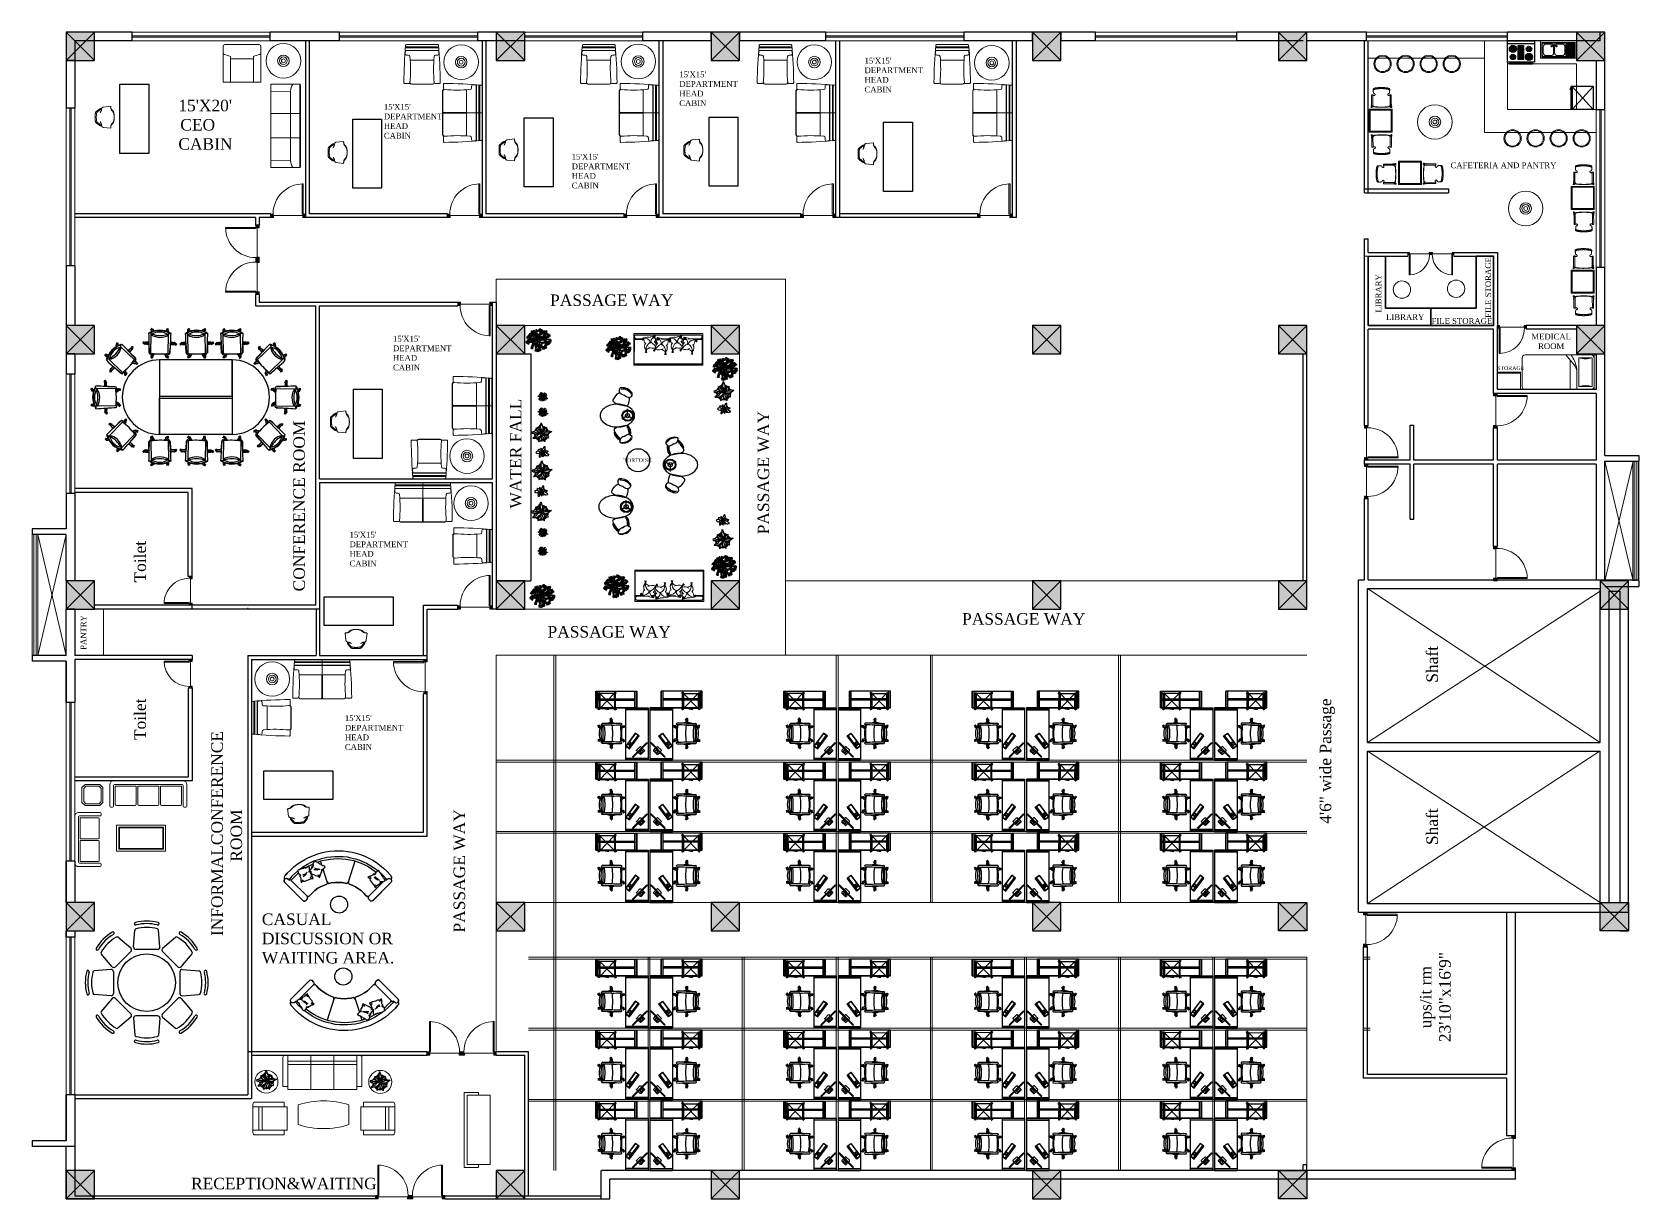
# Model space of a CAD drawing. Header units: inches. Extents: x 327481 to 195042051, y -335014 to 44773228.
# Drawn here: x 360970 to 362643, y -328941 to -327726 of the extents above; entities that cross this region are included whole.
import ezdxf
from ezdxf.enums import TextEntityAlignment as Align

# ---------------------------------------------------------------- set-up
doc = ezdxf.new("R2010")
doc.units = ezdxf.units.IN
doc.header["$MEASUREMENT"] = 0
doc.linetypes.add('ACAD_ISO10W100', pattern=[18, 12, -3, 0, -3])
for name, color, linetype in [('AREA', 132, 'Continuous'), ('cad-block.com', 250, 'Continuous'), ('CAY', 94, 'Continuous'), ('center', 146, 'Continuous'), ('furn', 7, 'Continuous'), ('FURNITURE1', 36, 'Continuous'), ('IFF-FURN-DETAIL', 250, 'Continuous'), ('KITSHEN', 44, 'Continuous'), ('PARTITION', 174, 'Continuous'), ('PATHWAY', 19, 'Continuous'), ('SITE', 85, 'Continuous'), ('TREE', 3, 'Continuous'), ('WATER BODY', 140, 'Continuous')]:
    doc.layers.add(name, color=color, linetype=linetype)
for name, color, linetype, lineweight in [('column 1', 146, 'Continuous', 30), ('DOOR', 47, 'Continuous', 9), ('ele1', 1, 'Continuous', 13), ('FLOOR--', 11, 'Continuous', 13), ('furniture', 251, 'Continuous', 13), ('GLASS', 140, 'Continuous', 5), ('ser.duct', 131, 'Continuous', 5), ('TEXT', 7, 'Continuous', 0), ('WALL', 12, 'Continuous', 30)]:
    doc.layers.add(name, color=color, linetype=linetype, lineweight=lineweight)
doc.styles.add('ATT', font='romans.shx')
doc.styles.get("Standard").update_dxf_attribs({"font": 'times.ttf', "height": 12})
pattern_1 = [(242.8598707856169, (46.93402397911245, 123.0295149578757), (0.001786885337270916, -0.002433010643512725), [0, -0.002699999999999999])]
pattern_2 = [(242.8598707856169, (46.93402397911245, 123.8614322585797), (0.001786885337270916, -0.002433010643512725), [0, -0.002699999999999999])]
pattern_3 = [(114.1448936937219, (47.26783172645787, 134.0139327876838), (0.001911576139784003, 0.002336316900980791), [0, -0.002699999999999995])]
pattern_4 = [(114.1448936937219, (47.25814212191449, 134.8435324270555), (0.001911576139784003, 0.002336316900980791), [0, -0.002699999999999995])]

msp = doc.modelspace()

# ---------------------------------------------------------------- texts
at = {"layer": 'TEXT', "color": 0, "attachment_point": 1}
for s, insert, char_height, width in [("15'X15'\\PDEPARTMENT HEAD CABIN", (361836.4157568348, -327752.8093056971), 6, 37.4275414563599), ("15'X15'\\PDEPARTMENT HEAD CABIN", (361643.5346797683, -327767.0430516993), 6, 37.4275414563599), ("15'X20'\\P{\\W0.374023; }CEO \\PCABIN", (361121.9312551512, -327796.5100122405), 12, 37.4275414563599), ("15'X15'\\PDEPARTMENT HEAD CABIN", (361335.9348445569, -327800.8621760398), 6, 37.4275414563599), ("15'X15'\\PDEPARTMENT HEAD CABIN", (361531.5367537371, -327852.7861147806), 6, 37.4275414563599), ('\\P{\\W6.03372; }PASSAGE WAY', (361481.714248403, -327979.1641765657), 12, 178.4213418142754), ("15'X15'\\PDEPARTMENT HEAD CABIN", (361345.4612935304, -328042.2427750338), 6, 37.4275414563599), ("15'X15'\\PDEPARTMENT HEAD CABIN", (361300.1931513759, -328246.2501314002), 6, 37.4275414563599), ('\\P{\\W6.03372; }PASSAGE WAY', (361910.6550232074, -328310.9143160974), 12, 178.4213418142754), ('\\P{\\W6.03372; }PASSAGE WAY', (361479.0443467745, -328324.3071940324), 12, 178.4213418142754), ("15'X15'\\PDEPARTMENT HEAD CABIN", (361295.3481627299, -328437.2023664146), 6, 37.4275414563599), ('CASUAL DISCUSSION OR WAITING AREA.', (361208.8654005897, -328643.5939865535), 12, 161.5960027255933)]:
    msp.add_mtext(s, dxfattribs=dict(at, insert=insert, char_height=char_height, width=width))
at = {"layer": 'TEXT', "linetype": 'ByBlock', "lineweight": 30, "width": 357.745151989456, "attachment_point": 2}
for s, insert, char_height in [('CAFETERIA AND PANTRY', (362501.721489249, -327861.7263772088), 6), ('LIBRARY', (362399.4196818775, -328019.7415849501), 6), ('FILE STORAGE', (362458.4701098983, -328023.7920977114), 6), ('MEDICAL\\PROOM', (362551.3596195166, -328040.007727412), 6), ('STORAGE', (362509.2755500455, -328073.8411341695), 4), ('TORTOISE', (361600.0739220256, -328169.7018219838), 4), ('RECEPTION&WAITING', (361231.8140371212, -328918.6783581504), 12)]:
    msp.add_mtext(s, dxfattribs=dict(at, insert=insert, char_height=char_height))
at = {"layer": 'TEXT', "linetype": 'ByBlock', "lineweight": 30, "attachment_point": 2, "rotation": 90}
for s, insert, char_height, width in [('FILE STORAGE', (362482.7900789019, -327991.9311418167), 6, 357.745151989456), ('LIBRARY', (362368.5773579489, -327998.052399453), 6, 357.745151989456), ('Toilet', (361076.1931063188, -328277.3927842515), 12, 64.18894551118433), ('PANTRY', (361020.0848007472, -328351.0982341225), 6, 78.45302735438167), ('Toilet', (361076.1931063188, -328441.4362529755), 12, 64.18894551118433), ('4\'6" wide Passage', (362310.3806019872, -328484.9396050806), 12, 357.745151989456), ('ups/it rm \\P23\'10"x16\'9"', (362414.7307182483, -328730.6479498934), 12, 186.365330634467)]:
    msp.add_mtext(s, dxfattribs=dict(at, insert=insert, char_height=char_height, width=width))
at = {"layer": 'TEXT', "color": 0, "char_height": 12, "attachment_point": 1, "rotation": 90}
for s, insert, width in [('WATER FALL', (361467.1610958932, -328222.016557057), 178.4213418142754), ('\\P{\\W6.03372; }PASSAGE WAY', (361705.0613953444, -328276.1953233861), 178.4213418142754), ('\\P{\\W7.59351; }CONFERENCE ROOM', (361221.6694963138, -328342.6498471055), 240.0238926682505), ('Shaft', (362421.5094730841, -328403.3178232753), 37.4275414563599), ('\\P{\\W3.08082; } INFORMALCONFERENCE \\P{\\W7.0559;   }ROOM', (361136.2722351277, -328685.5761432297), 240.0238926682505), ('\\P{\\W6.03372; }PASSAGE WAY', (361388.4864326223, -328690.7491281998), 178.4213418142754), ('Shaft', (362421.5094730841, -328572.3200490316), 37.4275414563599)]:
    msp.add_mtext(s, dxfattribs=dict(at, insert=insert, width=width))

# ---------------------------------------------------------------- blocks, each defined once
blk = doc.blocks.new('RTU')
at = {"layer": 'DOOR'}
for points in [[(2799510.696634066, -182811.2851451472), (2799510.696634067, -182874.2851451467), (2799550.696634067, -182874.2851451472), (2799550.696634067, -182886.2851451472), (2799610.696634068, -182886.2851451468), (2799610.696634068, -182811.2851451472)], [(2798637.28264288, -183716.2851451477, 0.009155620176203564), (2798636.696634066, -183748.2851451477), (2799510.696634067, -183748.2851451477), (2799510.696634067, -183716.28514515)], [(2799610.696634068, -183811.2851451472), (2799610.696634068, -183736.2851451477), (2799550.696634067, -183736.2851451471), (2799550.696634067, -183748.2851451472), (2799510.696634067, -183748.2851451477), (2799510.696634067, -183811.2851451471)]]:
    blk.add_hatch(color=256, dxfattribs=at).paths.add_polyline_path(points)
at = {"layer": 'DOOR', "ltscale": 300}
for p, q in [((2799510.696634067, -182811.2851451472), (2799510.696634067, -182874.2851451467)), ((2799610.696634068, -182811.2851451472), (2799510.696634067, -182811.2851451472)), ((2799550.696634067, -182874.2851451472), (2799510.696634067, -182874.2851451467)), ((2799550.696634067, -182874.2851451472), (2799550.696634067, -182886.2851451472)), ((2799610.696634068, -182886.2851451468), (2799550.696634067, -182886.2851451472)), ((2799550.696634067, -182886.2851451472), (2799550.696634067, -183736.2851451471)), ((2799610.696634068, -182811.2851451472), (2799610.696634068, -182886.2851451468)), ((2798636.696634067, -183748.2851451477), (2798636.696634067, -183716.2851451477)), ((2798636.696634067, -183716.2851451477), (2799510.696634067, -183716.28514515)), ((2799510.696634067, -183748.2851451477), (2798636.696634067, -183748.2851451477)), ((2799510.696634067, -183716.28514515), (2799510.696634067, -183748.2851451477)), ((2799510.696634067, -183811.2851451471), (2799510.696634067, -183748.2851451477)), ((2799550.696634067, -183748.2851451472), (2799510.696634067, -183748.2851451477)), ((2799610.696634068, -183811.2851451471), (2799510.696634067, -183811.2851451471)), ((2799610.696634068, -183736.2851451477), (2799550.696634067, -183736.2851451471)), ((2799550.696634067, -183748.2851451472), (2799550.696634067, -183736.2851451471)), ((2799610.696634068, -183811.2851451471), (2799610.696634068, -183736.2851451477))]:
    blk.add_line(p, q, dxfattribs=at)
blk.add_arc((2799510.696634067, -183748.2851451478), 874.0000000009311, 89.99999999999999, 180, dxfattribs=at)
blk = doc.blocks.new('COLUMN1')
at = {"layer": 'column 1'}
h = blk.add_hatch(color=256, dxfattribs=at)
h.paths.add_polyline_path([(1, 1), (0, 1), (0.5, 0.5)])
h.paths.add_polyline_path([(1, 1), (0.5, 0.5), (1, 0)])
h.paths.add_polyline_path([(0.5000000000000001, 0.5000000000000001), (0, 0), (1, 0)])
h.paths.add_polyline_path([(0.5, 0.5), (0, 1), (0, 0)])
at = {"layer": 'column 1', "lineweight": 0, "ltscale": 0.3}
for p, q in [((0, 1), (1, 0)), ((0, 0), (1, 1))]:
    blk.add_line(p, q, dxfattribs=at)
at = {"layer": 'column 1', "ltscale": 0.3}
for p, q in [((1, 1), (0, 1)), ((0, 1), (0, 0)), ((1, 0), (1, 1)), ((0, 0), (1, 0))]:
    blk.add_line(p, q, dxfattribs=at)
blk = doc.blocks.new('HFGHGF')
at = {"layer": 'DOOR'}
for points in [[(341497.2492891601, -325932.8782186628), (341499.5172891601, -325932.8782186627), (341499.5172891601, -325931.4382186627), (341499.9492891601, -325931.4382186627), (341499.9492891601, -325929.2782186627), (341497.2492891601, -325929.2782186627)], [(341533.2492891602, -325929.2782186627), (341530.5492891601, -325929.2782186627), (341530.5492891601, -325931.4382186628), (341530.9812891601, -325931.4382186628), (341530.9812891601, -325932.8782186628), (341533.2492891601, -325932.8782186627)]]:
    blk.add_hatch(color=256, dxfattribs=at).paths.add_polyline_path(points)
h = blk.add_hatch(color=256, dxfattribs=at)
edge = h.paths.add_edge_path()
edge.add_line((341530.9812891601, -325932.8782186628), (341529.8292891602, -325932.8782186628))
edge.add_line((341529.8292891602, -325932.8782186628), (341529.8292891601, -325964.3211223455))
edge.add_ellipse((341530.9812891601, -325932.8782186628), major_axis=(22.24840776328358, 22.24840776328358), ratio=0.9999999999988849, start_angle=222.9017450479326, end_angle=225.0000000000319)
edge.add_line((341530.9812891601, -325964.3422186628), (341530.9812891601, -325932.8782186628))
at = {"layer": 'DOOR', "ltscale": 300}
for p, q in [((341497.2492891601, -325929.2782186627), (341499.9492891601, -325929.2782186627)), ((341497.2492891601, -325929.2782186627), (341497.2492891601, -325932.8782186628)), ((341499.9492891601, -325929.2782186627), (341499.9492891601, -325931.4382186627)), ((341533.2492891601, -325929.2782186627), (341530.5492891601, -325929.2782186627)), ((341530.5492891601, -325929.2782186627), (341530.5492891601, -325931.4382186627)), ((341533.2492891601, -325929.2782186627), (341533.2492891601, -325932.8782186628)), ((341497.2492891601, -325932.8782186628), (341499.5172891601, -325932.8782186628)), ((341499.5172891601, -325931.4382186627), (341499.9492891601, -325931.4382186627)), ((341499.5172891601, -325931.4382186627), (341499.5172891601, -325932.8782186628)), ((341499.9492891601, -325931.4382186627), (341530.5492891601, -325931.4382186627)), ((341529.8292891601, -325964.3422186627), (341529.8292891602, -325932.8782186628)), ((341529.8292891602, -325932.8782186628), (341530.9812891601, -325932.8782186628)), ((341530.9812891601, -325931.4382186627), (341530.5492891601, -325931.4382186627)), ((341530.9812891601, -325931.4382186627), (341530.9812891601, -325932.8782186628)), ((341533.2492891601, -325932.8782186628), (341530.9812891601, -325932.8782186628)), ((341530.9812891601, -325932.8782186628), (341530.9812891601, -325964.3422186627)), ((341530.9812891601, -325964.3422186627), (341529.8292891601, -325964.3422186627))]:
    blk.add_line(p, q, dxfattribs=at)
blk.add_ellipse((341530.9812891601, -325932.8782186628), major_axis=(22.24840776328358, 22.24840776328358), ratio=0.9999999999988849, start_param=2.356194490191787, end_param=3.926990816987799, dxfattribs=at)
blk = doc.blocks.new('A$C4056338A')
at = {"linetype": 'Continuous'}
for p, q in [((1003.545790138214, 2020.390315736314), (1033.781286903319, 2370.794572483913)), ((1553.545790138214, 2020.390315736314), (1523.31029337311, 2370.794572483913)), ((948.4368346669908, 1997.563438971924), (679.2838837689887, 2223.956940279638)), ((1608.654745609438, 1997.563438971924), (1877.80769650744, 2223.956940279638)), ((559.5281050143931, 1608.654709319327), (333.1346037066796, 1877.807660217329)), ((948.4368346669908, 1926.852760853265), (630.2387831330525, 1608.654709319327)), ((1503.545790138214, 1970.390315736314), (1053.545790138214, 1970.390315736314)), ((1608.654745609438, 1926.852760853265), (1926.852797143376, 1608.654709319327)), ((1997.563475262035, 1608.654709319327), (2223.956976569749, 1877.807660217329)), ((536.7012282500036, 1553.545753848118), (186.2969715024046, 1523.310257082999)), ((586.7012282500036, 1503.545753848118), (586.7012282500036, 1053.545753848118)), ((1970.390352026425, 1503.545753848118), (1970.390352026425, 1053.545753848118)), ((2020.390352026425, 1553.545753848118), (2370.794608774024, 1523.310257082999)), ((536.7012282500036, 1003.545753848118), (186.2969715024046, 1033.781250613208)), ((2020.390352026425, 1003.545753848118), (2370.794608774024, 1033.781250613208)), ((559.5281050143931, 948.4367983768943), (333.1346037066796, 679.2838474788778)), ((948.4368346669908, 630.2387468429415), (630.2387831330525, 948.4367983768943)), ((1608.654745609438, 630.2387468429415), (1926.852797143376, 948.4367983768943)), ((1997.563475262035, 948.4367983768943), (2223.956976569749, 679.2838474788778)), ((948.4368346669908, 559.5280687242966), (679.2838837689887, 333.1345674165832)), ((1003.545790138214, 536.7011919598926), (1033.781286903319, 186.2969352122936)), ((1503.545790138214, 586.7011919598926), (1053.545790138214, 586.7011919598926)), ((1553.545790138214, 536.7011919598926), (1523.31029337311, 186.2969352122936)), ((1608.654745609438, 559.5280687242966), (1877.80769650744, 333.1345674165832))]:
    blk.add_line(p, q, dxfattribs=at)
blk.add_circle((1278.545790138214, 1278.545753848118), 600, dxfattribs=at)
for centre, radius, start, end in [((1049.954773685222, 2498.994078089633), 30, 104.0148077408335, 166.5130169103631), ((1050.722109216786, 2507.88685860868), 30, 183.6235983396822, 284.598281682474), ((1063.670223800491, 2368.215531740371), 30, 105.3076385836739, 175.0683076249677), ((1278.545790138214, 1583.173969627464), 973.9175408194651, 75.98519225916654, 104.0148077408335), ((1278.545790138214, 1583.173969627464), 843.9175408194651, 74.69236141632608, 105.3076385836739), ((1278.545790138214, 1633.150732103943), 873.9175408194651, 75.40171831752609, 104.5982816824739), ((1506.369471059643, 2507.88685860868), 30, 255.4017183175261, 356.3764016603178), ((1493.421356475938, 2368.215531740371), 30, 4.931692375032248, 74.69236141632608), ((1507.136806591207, 2498.994078089633), 30, 13.48698308963692, 75.98519225916654), ((1063.141113019865, 1493.950430966453), 973.9175408194651, 120.9851922593236, 149.0148077405871), ((1027.802205371012, 1529.28933861532), 873.9175408194651, 120.4017183177846, 149.5982816823607), ((1063.141113019865, 1493.950430966453), 843.9175408194651, 119.6923614164262, 150.307638583737), ((577.1967618315211, 2303.171297859303), 30, 58.4869830899033, 120.9851922593236), ((570.3660282650635, 2308.916855110093), 30, 300.4017183177846, 41.37640166036619), ((659.9728710052696, 2200.998613118475), 30, 49.93169237511533, 119.6923614164262), ((1053.545790138214, 2020.390315736314), 50, 180, 270), ((1503.545790138214, 2020.390315736314), 50, 270, 0), ((1897.118709271159, 2200.998613118475), 30, 60.30763858357383, 130.0683076248847), ((1493.950467256564, 1493.950430966453), 843.9175408194651, 29.69236141626296, 60.30763858357383), ((1986.72555201135, 2308.916855110093), 30, 138.6235983396338, 239.5982816822154), ((1979.894818444907, 2303.171297859303), 30, 59.01480774067644, 121.5130169100967), ((1529.289374905416, 1529.28933861532), 873.9175408194651, 30.40171831763925, 59.59828168221543), ((1493.950467256564, 1493.950430966453), 973.9175408194651, 30.98519225941294, 59.01480774067644), ((253.9202461270288, 1979.894782154811), 30, 149.0148077405871, 211.513016910177), ((248.1746888762245, 1986.725515721254), 30, 228.6235983398924, 329.5982816823608), ((356.0929308678569, 1897.118672981062), 30, 150.307638583737, 220.068307624903), ((913.0814956076756, 1962.208099912609), 50, 314.9999999999908, 45.00000000000921), ((1644.010084668753, 1962.208099912609), 50, 134.9999999999908, 225.0000000000092), ((2200.998649408572, 1897.118672981062), 30, 319.931692375097, 29.69236141626296), ((2308.916891400204, 1986.725515721254), 30, 210.4017183176393, 311.3764016601076), ((2303.1713341494, 1979.894782154811), 30, 328.486983089823, 30.98519225941294), ((973.917574358853, 1278.545753848118), 973.9175408194651, 165.9851922593814, 194.0148077406186), ((58.0974658966843, 1507.13677030111), 30, 103.4869830897033, 165.9851922593814), ((923.940811882374, 1278.545753848118), 873.9175408194651, 165.401718317725, 194.5982816822749), ((49.20468537763736, 1506.369434769546), 30, 345.401718317725, 86.37640166010891), ((973.917574358853, 1278.545753848118), 843.9175408194651, 164.6923614163169, 195.307638583683), ((188.8760122459607, 1493.421320185841), 30, 94.93169237522692, 164.6923614163169), ((536.7012282500036, 1503.545753848118), 50, 0, 90), ((594.8834440737228, 1644.010048378656), 50, 225.0000000000092, 314.9999999999908), ((1962.208136202706, 1644.010048378656), 50, 225.0000000000092, 314.9999999999908), ((2020.390352026425, 1503.545753848118), 50, 90, 180), ((2368.215568030468, 1493.421320185841), 30, 15.30763858368305, 85.06830762477307), ((1583.174005917575, 1278.545753848118), 843.9175408194651, 344.6923614163169, 15.30763858368305), ((2507.886894898791, 1506.369434769546), 30, 93.62359833989109, 194.5982816822749), ((1633.150768394054, 1278.545753848118), 873.9175408194651, 345.401718317725, 14.59828168227496), ((2498.994114379744, 1507.13677030111), 30, 14.01480774061862, 76.5130169102967), ((1583.174005917575, 1278.545753848118), 973.9175408194651, 345.9851922593814, 14.01480774061862), ((58.0974658966843, 1049.954737395111), 30, 194.0148077406186, 256.5130169102967), ((49.20468537763736, 1050.722072926689), 30, 273.6235983398911, 14.59828168227496), ((188.8760122459607, 1063.670187510394), 30, 195.307638583683, 265.0683076247731), ((536.7012282500036, 1053.545753848118), 50, 270, 0), ((2020.390352026425, 1053.545753848118), 50, 180, 270), ((2368.215568030468, 1063.670187510394), 30, 274.9316923752269, 344.6923614163169), ((2507.886894898791, 1050.722072926689), 30, 165.401718317725, 266.3764016601089), ((2498.994114379744, 1049.954737395111), 30, 283.4869830897032, 345.9851922593814), ((356.0929308678569, 659.9728347151586), 30, 139.931692375097, 209.692361416263), ((594.8834440737228, 913.0814593175646), 50, 45.00000000000921, 134.9999999999908), ((1962.208136202706, 913.0814593175646), 50, 45.00000000000921, 134.9999999999908), ((2200.998649408572, 659.9728347151586), 30, 330.3076385837371, 40.06830762490304), ((253.9202461270288, 577.1967255414102), 30, 148.486983089823, 210.9851922594129), ((1063.141113019865, 1063.141076729768), 973.9175408194651, 210.9851922594129, 239.0148077406764), ((248.1746888762245, 570.3659919749671), 30, 30.40171831763925, 131.3764016601076), ((1027.802205371012, 1027.802169080901), 873.9175408194651, 210.4017183176393, 239.5982816822154), ((1063.141113019865, 1063.141076729768), 843.9175408194651, 209.692361416263, 240.3076385835738), ((913.0814956076756, 594.8834077836264), 50, 314.9999999999908, 45.00000000000921), ((1053.545790138214, 536.7011919598926), 50, 90, 180), ((1503.545790138214, 536.7011919598926), 50, 0, 90), ((1644.010084668753, 594.8834077836264), 50, 134.9999999999908, 225.0000000000092), ((1493.950467256564, 1063.141076729768), 843.9175408194651, 299.6923614164262, 330.3076385837371), ((1529.289374905416, 1027.802169080901), 873.9175408194651, 300.4017183177846, 329.5982816823608), ((1493.950467256564, 1063.141076729768), 973.9175408194651, 300.9851922593236, 329.0148077405871), ((2308.916891400204, 570.3659919749671), 30, 48.62359833989239, 149.5982816823607), ((2303.1713341494, 577.1967255414102), 30, 329.0148077405871, 31.51301691017697), ((577.1967618315211, 253.9202098369324), 30, 239.0148077406764, 301.5130169100967), ((570.3660282650635, 248.1746525861281), 30, 318.6235983396339, 59.59828168221543), ((659.9728710052696, 356.0928945777605), 30, 240.3076385835738, 310.0683076248847), ((1050.722109216786, 49.20464908754093), 30, 75.40171831752609, 176.3764016603178), ((1049.954773685222, 58.09742960658787), 30, 193.4869830896369, 255.9851922591665), ((1063.670223800491, 188.8759759558498), 30, 184.9316923750323, 254.6923614163261), ((1278.545790138214, 973.917538068742), 973.9175408194651, 255.9851922591665, 284.0148077408335), ((1278.545790138214, 973.917538068742), 843.9175408194651, 254.6923614163261, 285.3076385836739), ((1278.545790138214, 923.9407755922775), 873.9175408194651, 255.4017183175261, 284.598281682474), ((1506.369471059643, 49.20464908754093), 30, 3.623598339682243, 104.5982816824739), ((1493.421356475938, 188.8759759558498), 30, 285.3076385836739, 355.0683076249678), ((1507.136806591207, 58.09742960658787), 30, 284.0148077408335, 346.5130169103631), ((1897.118709271159, 356.0928945777605), 30, 229.9316923751153, 299.6923614164262), ((1986.72555201135, 248.1746525861281), 30, 120.4017183177846, 221.3764016603662), ((1979.894818444907, 253.9202098369324), 30, 238.4869830899033, 300.9851922593236)]:
    blk.add_arc(centre, radius, start, end, dxfattribs=at)
blk = doc.blocks.new('wrrwer')
at = {"layer": 'furniture', "linetype": 'Continuous'}
for p, q in [((368337.786807281, -328900.0826559906), (368344.483557281, -328893.3859059904)), ((368337.786807281, -328900.0826559906), (368337.786807281, -328931.6892309905)), ((368341.5368072809, -328901.6359059904), (368346.0368072808, -328897.1359059906)), ((368341.5368072809, -328901.6359059904), (368341.5368072809, -328930.1359059907)), ((368376.0901322809, -328893.3859059904), (368344.483557281, -328893.3859059904)), ((368374.536807281, -328897.1359059906), (368346.0368072808, -328897.1359059906)), ((368379.0368072809, -328901.6359059904), (368374.536807281, -328897.1359059906)), ((368382.786807281, -328900.0826559906), (368376.0901322809, -328893.3859059904)), ((368379.0368072809, -328930.1359059907), (368379.0368072809, -328901.6359059904)), ((368382.786807281, -328931.6892309905), (368382.786807281, -328900.0826559906)), ((368397.7868072809, -328893.1194309907), (368397.7868072809, -328939.6194309904)), ((368480.286807281, -328885.6194309903), (368405.286807281, -328885.6194309903)), ((368405.286807281, -328895.3694309907), (368405.286807281, -328939.6194309904)), ((368480.286807281, -328893.1194309907), (368407.536807281, -328893.1194309907)), ((368454.0368072809, -328896.8694309904), (368409.0368072809, -328896.8694309904)), ((368409.0368072809, -328896.8694309904), (368409.0368072809, -328935.8694309907)), ((368454.0368072809, -328896.8694309904), (368454.0368072809, -328935.8694309907)), ((368480.286807281, -328896.8694309904), (368457.786807281, -328896.8694309904)), ((368457.786807281, -328896.8694309904), (368457.786807281, -328935.8694309907)), ((368480.286807281, -328885.6194309903), (368555.286807281, -328885.6194309903)), ((368480.286807281, -328893.1194309907), (368553.0368072809, -328893.1194309907)), ((368480.286807281, -328896.8694309904), (368502.7868072809, -328896.8694309904)), ((368502.7868072809, -328896.8694309904), (368502.7868072809, -328935.8694309907)), ((368506.536807281, -328896.8694309904), (368551.536807281, -328896.8694309904)), ((368506.536807281, -328896.8694309904), (368506.536807281, -328935.8694309907)), ((368551.536807281, -328896.8694309904), (368551.536807281, -328935.8694309907)), ((368555.286807281, -328895.3694309907), (368555.286807281, -328939.6194309904)), ((368562.786807281, -328893.1194309907), (368562.786807281, -328939.6194309904)), ((368344.483557281, -328938.3859059903), (368337.786807281, -328931.6892309905)), ((368346.0368072808, -328934.6359059906), (368341.5368072809, -328930.1359059907)), ((368344.483557281, -328938.3859059903), (368376.0901322809, -328938.3859059903)), ((368346.0368072808, -328934.6359059906), (368374.536807281, -328934.6359059906)), ((368379.0368072809, -328930.1359059907), (368374.536807281, -328934.6359059906)), ((368382.786807281, -328931.6892309905), (368376.0901322809, -328938.3859059903)), ((368451.786807281, -328938.1194309907), (368411.286807281, -328938.1194309907)), ((368480.286807281, -328938.1194309907), (368460.0368072809, -328938.1194309907)), ((368480.286807281, -328938.1194309907), (368500.536807281, -328938.1194309907)), ((368508.7868072809, -328938.1194309907), (368549.286807281, -328938.1194309907)), ((368322.5203322809, -329011.5109059907), (368322.5203322809, -328960.8859059905)), ((368330.0203322809, -328953.3859059906), (368376.520332281, -328953.3859059906)), ((368330.0203322809, -329011.5109059907), (368330.0203322809, -328963.1359059904)), ((368332.270332281, -328960.8859059905), (368376.520332281, -328960.8859059905)), ((368333.770332281, -329009.6359059906), (368333.770332281, -328964.6359059907)), ((368333.770332281, -328964.6359059907), (368372.7703322809, -328964.6359059907)), ((368375.020332281, -329007.3859059907), (368375.020332281, -328966.8859059906)), ((368378.7703322809, -328958.6359059906), (368378.7703322809, -328955.6359059905)), ((368403.0368072809, -328941.8694309903), (368400.036807281, -328941.8694309903)), ((368557.536807281, -328941.8694309903), (368560.5368072809, -328941.8694309903)), ((368322.5203322809, -329011.5109059907), (368322.5203322809, -329062.1359059904)), ((368330.0203322809, -329011.5109059907), (368330.0203322809, -329059.8859059904)), ((368333.770332281, -329009.6359059906), (368372.7703322809, -329009.6359059906)), ((368333.770332281, -329013.3859059903), (368333.770332281, -329058.3859059907)), ((368333.770332281, -329013.3859059903), (368372.7703322809, -329013.3859059903)), ((368375.020332281, -329015.6359059907), (368375.020332281, -329056.1359059908)), ((368330.0203322809, -329069.6359059903), (368376.520332281, -329069.6359059903)), ((368332.270332281, -329062.1359059904), (368376.520332281, -329062.1359059904)), ((368333.770332281, -329058.3859059907), (368372.7703322809, -329058.3859059907)), ((368378.7703322809, -329064.3859059903), (368378.7703322809, -329067.3859059903))]:
    blk.add_line(p, q, dxfattribs=at)
for centre, radius, start, end in [((368405.286807281, -328893.1194309907), 7.5, 90, 180), ((368407.536807281, -328895.3694309907), 2.25, 90, 180), ((368553.0368072809, -328895.3694309907), 2.25, 0, 90), ((368555.286807281, -328893.1194309907), 7.5, 0, 90), ((368411.286807281, -328935.8694309907), 2.25, 180, 270), ((368451.786807281, -328935.8694309907), 2.25, 270, 0), ((368460.0368072809, -328935.8694309907), 2.25, 180, 270), ((368500.536807281, -328935.8694309907), 2.25, 270, 0), ((368508.7868072809, -328935.8694309907), 2.25, 180, 270), ((368549.286807281, -328935.8694309907), 2.25, 270, 0), ((368330.0203322809, -328960.8859059905), 7.5, 90, 180), ((368332.270332281, -328963.1359059904), 2.25, 90, 180), ((368372.7703322809, -328966.8859059906), 2.25, 0, 90), ((368376.520332281, -328955.6359059905), 2.25, 0, 90), ((368376.520332281, -328958.6359059906), 2.25, 270, 0), ((368400.036807281, -328939.6194309904), 2.25, 180, 270), ((368403.0368072809, -328939.6194309904), 2.25, 270, 0), ((368557.536807281, -328939.6194309904), 2.25, 180, 270), ((368560.5368072809, -328939.6194309904), 2.25, 270, 0), ((368372.7703322809, -329007.3859059907), 2.25, 270, 0), ((368372.7703322809, -329015.6359059907), 2.25, 0, 90), ((368330.0203322809, -329062.1359059904), 7.5, 180, 270), ((368332.270332281, -329059.8859059904), 2.25, 180, 270), ((368372.7703322809, -329056.1359059908), 2.25, 270, 0), ((368376.520332281, -329064.3859059903), 2.25, 0, 90), ((368376.520332281, -329067.3859059903), 2.25, 270, 0)]:
    blk.add_arc(centre, radius, start, end, dxfattribs=at)
blk = doc.blocks.new('sefaw')
at = {"layer": 'furniture'}
for points in [[(368032.1461202112, -329306.8746862342), (368032.1461202112, -329396.8746862342), (367983.8734122188, -329396.8746862342), (367983.8734122188, -329306.8746862342)], [(368028.3961202112, -329310.6246862342), (368028.3961202112, -329393.1246862342), (367987.6234122188, -329393.1246862342), (367987.6234122188, -329310.6246862342)], [(368026.8961202112, -329312.1246862342), (368026.8961202112, -329391.6246862342), (367989.1234122188, -329391.6246862342), (367989.1234122188, -329312.1246862342)]]:
    blk.add_lwpolyline(points, close=True, dxfattribs=at)
blk = doc.blocks.new('sofa-51')
at = {"color": 0, "linetype": 'ByBlock'}
for p, q in [((-0.01424999969034957, 0.1757500003111545), (0.4846243914766433, 0.6746243914781189)), ((-0.01424999969049168, 0.1757500003109556), (0.4823767673985344, 0.6723767674000101)), ((-0.01424999969034957, 0.1757500003111545), (0.4823767673985344, 0.6723767674000101)), ((0.5924451197901703, 0.5517883603340294), (0.1935919582996348, 0.15527299007735)), ((0.4823767673985344, 0.6723767674000101), (0.4846243914764727, 0.6746243914779484)), ((0.4846243914764727, 0.6746243914779484), (0.5073056395559377, 0.6864512038181942)), ((0.4846243914766433, 0.6746243914781189), (0.5073056395560513, 0.6864512038182795)), ((0.5073056395559377, 0.6864512038181942), (0.5314115323017461, 0.6840994094497432)), ((0.5073056395560513, 0.6864512038182795), (0.5314115323019166, 0.684099409449999)), ((0.5314115323017461, 0.6840994094497432), (0.5465399021268809, 0.676071649697974)), ((0.5314115323019166, 0.684099409449999), (0.5465399021270514, 0.6760716496981161)), ((0.5465399021268809, 0.676071649697974), (0.5942994193793538, 0.6283573592612299)), ((0.5942994193795244, 0.6283573592614573), (0.5465399021270514, 0.6760716496981161)), ((0.5990482349337469, 0.581095336898727), (0.5924451197901703, 0.5517883603340294)), ((0.5942994193793538, 0.6283573592612299), (0.6014000293946253, 0.6052012296535167)), ((0.5942994193795244, 0.6283573592614573), (0.6014000293949096, 0.6052012296537441)), ((0.5990482349337469, 0.5810953368986702), (0.5957466773620013, 0.5664418486163925)), ((0.5957466773620013, 0.5664418486163925), (0.6349554582651251, 0.5610656506270857)), ((0.6349554582652956, 0.5610656506272278), (0.5957466773619728, 0.5664418486164209)), ((0.6014000293946253, 0.6052012296535167), (0.5990482349337469, 0.5810953368986702)), ((0.6014000293949096, 0.6052012296537441), (0.5990482349337469, 0.581095336898727)), ((0.6349554582651251, 0.5610656506270857), (0.6745000023089744, 0.5272500023077953)), ((0.6745000023089744, 0.52725000230771), (0.6349554582652956, 0.5610656506272278)), ((0.6745000023089744, 0.5272500023077953), (0.7172500023002328, 0.4797500022983172)), ((0.7172500023001476, 0.4797500022982604), (0.6745000023089744, 0.52725000230771)), ((0.7172500023002328, 0.4797500022983172), (0.7885000023098598, 0.4132500023069099)), ((0.788500002309803, 0.4132500023068815), (0.7172500023001476, 0.4797500022982604)), ((2.034900004681617, 0.3990000046687214), (2.106150004946244, 0.4655000049332898)), ((2.1061500049465, 0.4655000049336309), (2.034900004681788, 0.3990000046687783)), ((2.106150004946244, 0.4655000049332898), (2.163150005174344, 0.5272500051614202)), ((2.163150005174316, 0.5272500051613065), (2.1061500049465, 0.4655000049336309)), ((2.163150005174344, 0.5272500051614202), (2.202694549347854, 0.561065653632312)), ((2.163150005174316, 0.5272500051613065), (2.202694549348081, 0.5610656536324257)), ((2.202694549347854, 0.561065653632312), (2.241903330271583, 0.5664418517719128)), ((2.202694549348081, 0.5610656536324257), (2.241903330271924, 0.5664418517722254)), ((2.236249978387576, 0.6052012327873797), (2.243350588491609, 0.6283573624222925)), ((2.243350588491978, 0.6283573624225767), (2.236249978387576, 0.6052012327873229)), ((2.238601772756027, 0.5810953400415713), (2.236249978387576, 0.6052012327873797)), ((2.236249978387576, 0.6052012327873229), (2.238601772756169, 0.5810953400417702)), ((2.241903330271583, 0.5664418517719128), (2.238601772756027, 0.5810953400415713)), ((2.238601772756169, 0.5810953400417702), (2.245204887787224, 0.5517883635022258)), ((2.243350588491609, 0.6283573624222925), (2.291110105927032, 0.6760716530421291)), ((2.243350588491978, 0.6283573624225767), (2.291110105927288, 0.6760716530423565)), ((2.245204887787224, 0.5517883635022258), (2.679611139018562, 0.1199282902430525)), ((2.291110105927032, 0.6760716530421291), (2.306238475782919, 0.6840994128519924)), ((2.306238475783118, 0.6840994128521913), (2.291110105927288, 0.6760716530423565)), ((2.306238475782919, 0.6840994128519924), (2.330344368537737, 0.6864512073128424)), ((2.330344368537823, 0.686451207312814), (2.306238475783118, 0.6840994128521913)), ((2.330344368537737, 0.6864512073128424), (2.35302561657187, 0.6746243950594817)), ((2.353025616571983, 0.6746243950595954), (2.330344368537823, 0.686451207312814)), ((2.35302561657187, 0.6746243950594817), (2.851900005826224, 0.1757500058050994)), ((2.851900005826394, 0.1757500058051846), (2.353025616571983, 0.6746243950595954)), ((-0.02374999975432956, 0.1520000002470283), (-0.01424999969049168, 0.1757500003109556)), ((-0.0237499997542443, 0.1520000002470283), (-0.01424999969034957, 0.1757500003111545)), ((-0.02374999979986114, 0.1282500002013194), (-0.02374999975432956, 0.1520000002470283)), ((-0.02374999979986114, 0.1282500002012341), (-0.0237499997542443, 0.1520000002470283)), ((-0.01424999982708641, 0.1045000001738288), (-0.02374999979986114, 0.1282500002013194)), ((-0.01424999982685904, 0.104500000174113), (-0.02374999979986114, 0.1282500002012341)), ((-0.01899999989086609, 0.07600000010987173), (-0.009499999827028205, 0.09975000017379898)), ((-0.00949999982677241, 0.09975000017402635), (-0.01899999989075241, 0.07600000011001384)), ((-0.01899999996368251, 0.03800000003673176), (-0.01899999989086609, 0.07600000010987173)), ((-0.01899999989075241, 0.07600000011001384), (-0.01899999996371093, 0.03800000003667492)), ((0, 0), (-0.01899999996368251, 0.03800000003673176)), ((-0.01899999996371093, 0.03800000003667492), (3.410605131648481e-13, 2.273736754432321e-13)), ((-0.009499999827028205, 0.09975000017379898), (-0.01424999982708641, 0.1045000001738288)), ((0.00475000017334537, 0.08550000017390857), (-0.01424999982685904, 0.104500000174113)), ((0.1092499999790277, -0.1206500000228345), (0, 0)), ((0.1092499999792267, -0.1206500000225503), (3.410605131648481e-13, 2.273736754432321e-13)), ((0.03325000020964808, 0.07600000021000142), (0.00475000017334537, 0.08550000017390857)), ((0.05700000025544227, 0.07600000025561826), (0.03325000020964808, 0.07600000021000142)), ((0.05700000025544227, 0.07600000025561826), (0.1187500004654396, 0.1235000004653841)), ((0.1235000004015774, 0.08550000040125383), (0.09025000036524489, 0.09975000036527604)), ((0.1187500004654396, 0.1235000004653841), (0.1235000004015774, 0.08550000040125383)), ((0.1187500004654396, 0.1235000004653841), (0.1567500005386933, 0.1235000005384279)), ((0.2137500003844082, -0.0142499996173342), (0.1235000004015774, 0.08550000040125383)), ((0.1805000006388013, 0.1520000006386226), (0.1472500005477286, 0.1377500005476691)), ((0.1472500005477286, 0.1377500005476691), (0.1548500005258973, 0.1187500005256084)), ((0.1472500005477286, 0.1377500005476691), (0.1472500005477286, 0.1377500005476691)), ((0.1548500005258973, 0.1187500005256084), (0.1691000005078251, 0.09500000050712742)), ((0.1691000005078251, 0.09500000050712742), (0.1786000005260746, 0.095000000525431)), ((0.1786000005260746, 0.095000000525431), (0.1852500005151683, 0.08265000051440552)), ((0.1995000006846226, 0.1567500006842408), (0.1805000006388013, 0.1520000006386226)), ((0.1852500005151683, 0.08265000051440552), (0.1928500005080025, 0.07125000050695007)), ((0.1928500005080025, 0.07125000050695007), (0.2071000004934547, 0.04940000049222704)), ((0.211850000721256, 0.1634000007207419), (0.1995000006846226, 0.1567500006842408)), ((0.2071000004934547, 0.04940000049222704), (0.2118500004624764, 0.02850000046103673)), ((0.2071000004934547, 0.04940000049222704), (0.2071000004934547, 0.04940000049222704)), ((0.2327500007757237, 0.1710000007752512), (0.211850000721256, 0.1634000007207419)), ((0.2118500004624764, 0.02850000046103673), (0.2356000004626537, 0.004750000460859383)), ((0.2641000008580932, 0.1824000008574558), (0.2327500007757237, 0.1710000007752512)), ((0.2327500007757237, 0.1710000007752512), (0.2802500008436652, 0.1586500008426128)), ((0.2356000004626537, 0.004750000460859383), (0.2422500004335291, -0.01709999956852926)), ((0.2356000004626537, 0.004750000460859383), (0.2356000004626537, 0.004750000460859383)), ((0.2878500009313143, 0.1966500009305321), (0.2641000008580932, 0.1824000008574558)), ((0.2641000008580932, 0.1824000008574558), (0.2736000008727899, 0.1805000008720015)), ((0.2736000008727899, 0.1805000008720015), (0.292600000900336, 0.1757500008993418)), ((0.2802500008436652, 0.1586500008426128), (0.2897500008766087, 0.1662500008754932)), ((0.2897500009711109, 0.2156500009704132), (0.2878500009313143, 0.1966500009305321)), ((0.323000001058972, 0.2280000010581205), (0.2897500009711109, 0.2156500009704132)), ((0.2992500009857508, 0.2137500009850442), (0.2992500009857508, 0.2137500009850442)), ((0.3372500008586599, 0.1092500008568891), (0.3021000008218664, 0.1254000008205196)), ((0.3591000011865901, 0.2584000011856631), (0.323000001058972, 0.2280000010581205)), ((0.3657500009172736, 0.1111500009153019), (0.3372500008586599, 0.1092500008568891)), ((0.3372500008586599, 0.1092500008568891), (0.370500000871715, 0.08265000086942109)), ((0.3705000012413961, 0.2755000012405731), (0.3591000011865901, 0.2584000011856631)), ((0.389500000917451, 0.08740000091509614), (0.3657500009172736, 0.1111500009153019)), ((0.3990000013054953, 0.2802500013044664), (0.36860000120123, 0.256500001200294)), ((0.394250001314532, 0.2897500013137346), (0.3705000012413961, 0.2755000012405731)), ((0.370500000871715, 0.08265000086942109), (0.3847500008773181, 0.07125000087478384)), ((0.3847500008773181, 0.07125000087478384), (0.4066000008501476, 0.03515000084712483)), ((0.4493500009562581, 0.04750000095310725), (0.389500000917451, 0.08740000091509614)), ((0.4275000014421266, 0.3230000014413292), (0.394250001314532, 0.2897500013137346)), ((0.4066000008501476, 0.03515000084712483), (0.4132500008410602, 0.02375000083790724)), ((0.418000001333013, 0.2755000013318067), (0.4208500012654781, 0.2375000012640385)), ((0.4398500013838316, 0.2802500013825693), (0.4275000014421266, 0.3230000014413292)), ((0.4465000013783822, 0.2707500013770527), (0.4398500013838316, 0.2802500013825693)), ((0.4702500013731026, 0.2441500013713664), (0.4465000013783822, 0.2707500013770527)), ((0.4940000013550616, 0.2109000013528259), (0.4702500013731026, 0.2441500013713664)), ((0.4845000009146361, -0.009499999089371158), (0.5272500010331953, 0.009500001029010718)), ((0.5158500013337743, 0.1776500013310454), (0.4940000013550616, 0.2109000013528259)), ((0.5538500013157659, 0.1301500013125008), (0.5158500013337743, 0.1776500013310454)), ((0.5272500010331953, 0.009500001029010718), (0.5700000011374868, 0.02090000113321366)), ((0.5652500011881898, 0.05225000118406342), (0.5301000011513963, 0.06840000114772238)), ((0.5823500011938165, 0.03800000118940261), (0.5396000010752857, 0.01900000107104916)), ((0.5652500012611199, 0.09025000125743077), (0.5538500013157659, 0.1301500013125008)), ((0.563350001239229, 0.08075000123542964), (0.5652500012611199, 0.09025000125743077)), ((0.5700000012337796, 0.07125000122988467), (0.563350001239229, 0.08075000123542964)), ((0.603250001261415, 0.05225000125710721), (0.5700000012337796, 0.07125000122988467)), ((0.5700000011374868, 0.02090000113321366), (0.6127500012615599, 0.04275000125696238)), ((0.6127500012615599, 0.04275000125696238), (0.603250001261415, 0.05225000125710721)), ((0.7885000023098598, 0.4132500023069099), (0.8645000023468867, 0.356250002342847)), ((0.8645000023469436, 0.3562500023429038), (0.788500002309803, 0.4132500023068815)), ((0.8645000023468867, 0.356250002342847), (0.9500000024113149, 0.304000002406184)), ((0.9500000024115138, 0.3040000024062977), (0.8645000023469436, 0.3562500023429038)), ((0.9500000024113149, 0.304000002406184), (1.035500002493933, 0.2612500024877988)), ((1.035500002493876, 0.2612500024877988), (0.9500000024115138, 0.3040000024062977)), ((1.130500002503794, 0.1710000024961573), (0.9547500010876036, -0.3913999989229922)), ((1.035500002493933, 0.2612500024877988), (1.121000002594769, 0.2280000025876916)), ((1.121000002594997, 0.2280000025878053), (1.035500002493876, 0.2612500024877988)), ((1.121000002594769, 0.2280000025876916), (1.130500002585762, 0.2137500025785073)), ((1.130500002585933, 0.2137500025785926), (1.121000002594997, 0.2280000025878053)), ((1.130500002585762, 0.2137500025785073), (1.130500002503823, 0.1710000024962142)), ((1.130500002503794, 0.1710000024961573), (1.130500002585933, 0.2137500025785926)), ((1.130500002503823, 0.1710000024962142), (1.149500002595005, 0.1995000025874845)), ((1.130500002503794, 0.1710000024961573), (1.149500002595147, 0.199500002587655)), ((1.149500002595005, 0.1995000025874845), (1.17800000267718, 0.213750002669542)), ((1.149500002595147, 0.199500002587655), (1.178000002677123, 0.2137500026694283)), ((1.17800000267718, 0.213750002669542), (1.220750002741255, 0.2042500027332323)), ((1.22075000274134, 0.2042500027332039), (1.178000002677123, 0.2137500026694283)), ((1.220750002741255, 0.2042500027332323), (1.315750002896777, 0.1900000028878708)), ((1.315750002896721, 0.1900000028878424), (1.22075000274134, 0.2042500027332039)), ((1.315750002896777, 0.1900000028878708), (1.410750003070518, 0.1852500030608155)), ((1.410750003070461, 0.1852500030607871), (1.315750002896721, 0.1900000028878424)), ((1.410750003070518, 0.1852500030608155), (1.502900003256997, 0.190000003246638)), ((1.502900003257025, 0.1900000032465243), (1.410750003070461, 0.1852500030607871)), ((1.502900003256997, 0.190000003246638), (1.597900003458079, 0.1995000034470138)), ((1.597900003458022, 0.1995000034469854), (1.502900003257025, 0.1900000032465243)), ((1.597900003458079, 0.1995000034470138), (1.659650003604241, 0.2137500035928213)), ((1.659650003604469, 0.2137500035931055), (1.597900003458022, 0.1995000034469854)), ((1.659650003604241, 0.2137500035928213), (1.688150003631819, 0.1995000036200452)), ((1.688150003631733, 0.1995000036198746), (1.659650003604469, 0.2137500035931055)), ((1.688150003631819, 0.1995000036200452), (1.707150003613719, 0.1710000036015629)), ((1.707150003614032, 0.1710000036018187), (1.688150003631733, 0.1995000036198746)), ((1.707150003695659, 0.213750003683856), (1.716650003741279, 0.2280000037295054)), ((1.707150003695688, 0.2137500036839128), (1.716650003741449, 0.2280000037295906)), ((1.707150003613719, 0.1710000036015629), (1.707150003695659, 0.213750003683856)), ((1.707150003614032, 0.1710000036018187), (1.707150003695688, 0.2137500036839128)), ((1.707150003614032, 0.1710000036018187), (1.816400003164887, -0.1728999968507878)), ((1.716650003741279, 0.2280000037295054), (1.783150003924135, 0.2565000039118672)), ((1.78315000392405, 0.2565000039119525), (1.716650003741449, 0.2280000037295906)), ((1.783150003924135, 0.2565000039118672), (1.873400004170463, 0.2945000041580101)), ((1.873400004170747, 0.2945000041582375), (1.78315000392405, 0.2565000039119525)), ((1.873400004170463, 0.2945000041580101), (1.954150004416931, 0.3420000044041842)), ((1.954150004416931, 0.3420000044040989), (1.873400004170747, 0.2945000041582375)), ((1.901900003688098, 0.01425000367322582), (1.88765000361542, -0.009499996399569)), ((1.911400003688243, 0.004750003673080982), (1.892400003593536, -0.02564999642157773)), ((1.916150003797753, 0.05700000378300274), (1.901900003688098, 0.01425000367322582)), ((1.944650003797932, 0.02850000378282402), (1.916150003797753, 0.05700000378300274)), ((1.930400003743074, 0.01425000372796603), (1.949400003715851, -0.01899999629966942)), ((1.958900003807145, 0.01900000379188782), (1.944650003797932, 0.02850000378282402)), ((1.954150004416931, 0.3420000044041842), (2.034900004681617, 0.3990000046687214)), ((2.034900004681788, 0.3990000046687783), (1.954150004416931, 0.3420000044040989)), ((1.987400003843561, 0.009500003827895398), (1.958900003807145, 0.01900000379188782)), ((2.02065000388032, -0.004749996135728907), (1.987400003843561, 0.009500003827895398)), ((2.085250004163328, 0.07790000414738074), (2.106150004121474, 0.03515000410510538)), ((2.128000004245337, 0.07790000422912158), (2.085250004163328, 0.07790000414738074)), ((2.106150004121474, 0.03515000410510538), (2.113750004086882, 0.009500004070190471)), ((2.113750004086882, 0.009500004070190471), (2.128000004081457, -0.007599995935322568)), ((2.118500004154441, 0.03990000413796224), (2.132750004108942, 0.001900004092021845)), ((2.142250004281891, 0.08265000426570168), (2.128000004245337, 0.07790000422912158)), ((2.128000004205177, 0.05700000418880791), (2.166000004260212, 0.04750000424348855)), ((2.170750004369751, 0.09975000435338188), (2.142250004281891, 0.08265000426570168)), ((2.20875000446452, 0.1111500044479499), (2.170750004369751, 0.09975000435338188)), ((2.246750004561534, 0.1235000045447521), (2.20875000446452, 0.1111500044479499)), ((2.30090000471489, 0.1491500046978445), (2.246750004561534, 0.1235000045447521)), ((2.343650004796956, 0.1491500047796137), (2.30090000471489, 0.1491500046978445)), ((2.356000004584331, 0.02565000456584698), (2.300900004392673, -0.01899999562564858)), ((2.35315000480611, 0.1444000047887641), (2.343650004796956, 0.1491500047796137)), ((2.365500004839078, 0.1491500048215926), (2.35315000480611, 0.1444000047887641)), ((2.381650004851991, 0.1396500048342944), (2.356000004748154, 0.1111500047304332)), ((2.391150004943285, 0.1776500049258516), (2.365500004839078, 0.1491500048215926)), ((2.403500004975854, 0.1824000049583105), (2.391150004943285, 0.1776500049258516)), ((2.39875000490872, 0.1520000048909651), (2.408250004839459, 0.1064000048212108)), ((2.413000004903381, 0.13490000488531), (2.403500004975854, 0.1824000049583105)), ((2.413000004826699, 0.09500000480838366), (2.413000004903381, 0.13490000488531)), ((2.419650004748661, 0.04750000472989768), (2.413000004826699, 0.09500000480838366)), ((2.414900004679311, 0.01615000466031802), (2.427250004672118, 4.652861207432579e-09)), ((2.441500004748832, 0.02565000472975498), (2.419650004748661, 0.04750000472989768)), ((2.427250004672118, 4.652861207432579e-09), (2.441500004666665, -0.01709999535268025)), ((2.446250004730587, 0.01140000471141889), (2.441500004748832, 0.02565000472975498)), ((2.441500004666665, -0.01709999535268025), (2.446250004730587, 0.01140000471141889)), ((2.571650004986338, 0.01900000496610232), (2.495650004700025, -0.05414999532018783)), ((2.647650005278507, 0.0950000052582709), (2.571650004986338, 0.01900000496610232)), ((2.661900005178182, 0.02850000515744), (2.585900004882774, -0.04939999513797488)), ((2.647650005278507, 0.0950000052582709), (2.666650005360367, 0.1187500053402175)), ((2.661900005178182, 0.02850000515744), (2.714150005388149, 0.08550000536729385)), ((2.666650005360367, 0.1187500053402175), (2.71890000547026, 0.1235000054497277)), ((2.714150005388149, 0.08550000536729385), (2.71890000547026, 0.1235000054497277)), ((2.714150005388149, 0.08550000536729385), (2.747400005479619, 0.09975000545867374)), ((2.78065000549816, 0.07600000547668628), (2.71890000547026, 0.1235000054497277)), ((2.78065000549816, 0.07600000547668628), (2.804400005543613, 0.07600000552196207)), ((2.83765000546191, 5.439488859337871e-09), (2.7806500052302, -0.0636499947922573)), ((2.780650005230257, -0.06364999479222888), (2.837650005462052, 5.439659389594453e-09)), ((2.804400005543613, 0.07600000552196207), (2.832900005616779, 0.08550000559503701)), ((2.832900005616779, 0.08550000559503701), (2.851900005689942, 0.1045000056681999)), ((2.856650005571339, 0.03800000554909388), (2.83765000546191, 5.439488859337871e-09)), ((2.856650005571339, 0.03800000554906546), (2.837650005462052, 5.439659389594453e-09)), ((2.851900005689657, 0.1045000056679726), (2.847150005671409, 0.09975000564972447)), ((2.847150005671409, 0.09975000564972447), (2.856650005644155, 0.07600000562220544)), ((2.847150005671637, 0.099750005649895), (2.856650005644298, 0.07600000562240439)), ((2.851900005826224, 0.1757500058050994), (2.861400005799027, 0.1520000057776372)), ((2.861400005799027, 0.152000005777694), (2.851900005826394, 0.1757500058051846)), ((2.861400005753467, 0.1282500057318998), (2.851900005689657, 0.1045000056679726)), ((2.851900005689942, 0.1045000056681999), (2.86140000575341, 0.1282500057318998)), ((2.856650005644155, 0.07600000562220544), (2.856650005571339, 0.03800000554909388)), ((2.856650005644298, 0.07600000562240439), (2.856650005571339, 0.03800000554906546)), ((2.861400005799027, 0.1520000057776372), (2.861400005753467, 0.1282500057318998)), ((2.86140000575341, 0.1282500057318998), (2.861400005799027, 0.152000005777694)), ((0.1947499999888009, -0.2014000000143312), (0.1092499999790277, -0.1206500000228345)), ((0.1947499999891136, -0.2014000000141323), (0.1092499999792267, -0.1206500000225503)), ((0.2897500000260038, -0.2773999999785417), (0.1947499999888009, -0.2014000000143312)), ((0.2897500000259754, -0.2773999999785985), (0.1947499999891136, -0.2014000000141323)), ((0.2945000003992675, -0.08739999960374689), (0.2137500003844082, -0.0142499996173342)), ((0.2422500004335291, -0.01709999956852926), (0.2498500004354582, -0.02374999956680313)), ((0.2498500004354582, -0.02374999956680313), (0.2565000004263709, -0.0351499995759923)), ((0.2565000004263709, -0.0351499995759923), (0.2707500004081851, -0.05889999959438796)), ((0.2707500004081851, -0.05889999959438796), (0.285000000393751, -0.08074999960919627)), ((0.285000000393751, -0.08074999960919627), (0.2926000003868978, -0.09214999961616854)), ((0.3847500000722448, -0.3486499999335422), (0.2897500000260038, -0.2773999999785417)), ((0.3847500000723016, -0.3486499999335138), (0.2897500000259754, -0.2773999999785985)), ((0.2926000003868978, -0.09214999961616854), (0.3325000003726473, -0.1396499996311888)), ((0.3325000003726473, -0.1396499996311888), (0.3448500004270727, -0.1234999995766941)), ((0.3800000004273443, -0.1586499995769657), (0.3420000004179258, -0.1253999995858521)), ((0.3448500004270727, -0.1234999995766941), (0.3562500004636888, -0.1158999995401757)), ((0.3562500004636888, -0.1158999995401757), (0.3781000005367616, -0.09974999946697949)), ((0.3781000005367616, -0.09974999946697949), (0.3990000006040759, -0.08549999939978647)), ((0.4655000004736394, -0.2203999995318213), (0.3800000004273443, -0.1586499995769657)), ((0.4845000001458573, -0.4103999998611982), (0.3847500000722448, -0.3486499999335422)), ((0.4845000001460562, -0.4103999998609709), (0.3847500000723016, -0.3486499999335138)), ((0.4275000005914649, -0.120649999412791), (0.3895000005733777, -0.09214999943043267)), ((0.3990000006040759, -0.08549999939978647), (0.4066000006698403, -0.058899999333903)), ((0.3990000006040759, -0.08549999939978647), (0.4161000006826328, -0.06174999932110836)), ((0.4066000006698403, -0.058899999333903), (0.4085000007099211, -0.03989999929353871)), ((0.4085000007099211, -0.03989999929353871), (0.4227500007685308, -0.02374999923509336)), ((0.4161000006826328, -0.06174999932110836), (0.4275000007411904, -0.04274999926261103)), ((0.4417500007956789, -0.02849999920812252), (0.4275000007411904, -0.04274999926261103)), ((0.4275000007411904, -0.04274999926261103), (0.4588500008066774, -0.03989999919718912)), ((0.5130000006378737, -0.1823999993677603), (0.4275000005914649, -0.120649999412791)), ((0.4560000008541749, -0.01234999914959189), (0.4417500007956789, -0.02849999920812252)), ((0.4588500008066774, -0.03989999919718912), (0.4702500008414745, -0.03324999916250704)), ((0.5605000005382692, -0.2821499994684871), (0.4655000004736394, -0.2203999995318213)), ((0.4702500008414745, -0.03324999916250704), (0.4845000009146361, -0.009499999089371158)), ((0.5890000002377747, -0.4673999997705778), (0.4845000001458573, -0.4103999998611982)), ((0.5890000002377747, -0.4673999997705778), (0.4845000001460562, -0.4103999998609709)), ((0.6032500007024453, -0.239399999304311), (0.5130000006378737, -0.1823999993677603)), ((0.6555000006207194, -0.3343999993871876), (0.5605000005382692, -0.2821499994684871)), ((0.6982500007849239, -0.2916499992229831), (0.6032500007024453, -0.239399999304311)), ((0.7552500007218725, -0.3818999992871852), (0.6555000006207194, -0.3343999993871876)), ((0.7932500008859904, -0.3343999991229225), (0.6982500007849239, -0.2916499992229831)), ((0.855000000840846, -0.4198999991691892), (0.7552500007218725, -0.3818999992871852)), ((0.8930000010050776, -0.3723999990050118), (0.7932500008859904, -0.3343999991229225)), ((0.9595000009782382, -0.4531499990330303), (0.855000000840846, -0.4198999991691892)), ((0.9975000011518205, -0.4008999988592166), (0.8930000010050776, -0.3723999990050118)), ((1.102000001307374, -0.424649998704723), (0.9975000011518205, -0.4008999988592166)), ((1.206500001471994, -0.4436499985410194), (1.102000001307374, -0.424649998704723)), ((1.735650002526739, -0.4246499974902349), (1.631150002289502, -0.4436499977269364)), ((1.840150002773527, -0.4008999972441245), (1.735650002526739, -0.4246499974902349)), ((1.783150003037264, -0.2061499969784109), (1.764150002945911, -0.2346499970699085)), ((1.764150002945911, -0.2346499970699085), (1.778400002946029, -0.2488999970700263)), ((1.764150002945911, -0.2346499970699085), (1.764150002945911, -0.2346499970699085)), ((1.778400002946029, -0.2488999970700263), (1.802150002964424, -0.2631499970518405)), ((1.802150003100934, -0.191899996914799), (1.783150003037264, -0.2061499969784109)), ((1.806900003128334, -0.1823999968873409), (1.802150003100934, -0.191899996914799)), ((1.802150002964424, -0.2631499970518405), (1.811650002991883, -0.258399997024469)), ((1.821150003183192, -0.1681499968324829), (1.806900003128334, -0.1823999968873409)), ((1.811650002991883, -0.258399997024469), (1.825900003010219, -0.2631499970062237)), ((1.844900003274233, -0.1443999967414413), (1.821150003183192, -0.1681499968324829)), ((1.821150003183192, -0.1681499968324829), (1.868650003301838, -0.1538999967141592)), ((1.825900003010219, -0.2631499970062237), (1.835400003010392, -0.2726499970063685)), ((1.835400003010392, -0.2726499970063685), (1.859150003037854, -0.2821499969790011)), ((1.944650003029437, -0.3723999969888609), (1.840150002773527, -0.4008999972441245)), ((1.854400003338213, -0.1206499966774004), (1.844900003274233, -0.1443999967414413)), ((1.844900003274233, -0.1443999967414413), (1.84965000329251, -0.1396499967231364)), ((1.86865000345648, -0.07314999655881138), (1.849650003365554, -0.1016499966498827)), ((1.849650003365554, -0.1016499966498827), (1.854400003338213, -0.1206499966774004)), ((1.84965000329251, -0.1396499967231364), (1.86865000333836, -0.1348999966775466)), ((1.849650003028728, -0.2773999969881515), (1.882900002873868, -0.3913999971441342)), ((1.859150003393012, -0.09689999662251125), (1.859150003393012, -0.09689999662251125)), ((1.859150003037854, -0.2821499969790011), (1.873400003038, -0.2963999969791473)), ((1.859150003037854, -0.2821499969790011), (1.859150003037854, -0.2821499969790011)), ((1.88765000357526, -0.03039999643985425), (1.86865000345648, -0.07314999655881138)), ((1.868650003301838, -0.1538999967141592), (1.873400003329209, -0.1443999966867011)), ((1.873400003038, -0.2963999969791473), (1.906650003083485, -0.3058999969339311)), ((1.88765000361542, -0.009499996399569), (1.88765000357526, -0.03039999643985425)), ((1.939900003411935, -0.168149996604825), (1.901900003338568, -0.1681499966777835)), ((1.906650003083485, -0.3058999969339311), (1.920900003074507, -0.3248999969432305)), ((1.906650003083485, -0.3058999969339311), (1.906650003083485, -0.3058999969339311)), ((1.920900003074507, -0.3248999969432305), (1.935150003092843, -0.3296499969250135)), ((2.034900003148351, -0.4008999968708054), (1.930400002883317, -0.4341499971353073)), ((1.935150003092843, -0.3296499969250135), (1.944650003102112, -0.3343999969159768)), ((1.963650003484616, -0.1538999965320897), (1.939900003411935, -0.168149996604825)), ((1.939900003411935, -0.168149996604825), (1.982650003484821, -0.1728999965322657)), ((1.944650003102112, -0.3343999969159768), (1.968400003120479, -0.348649996897791)), ((1.987400003138902, -0.3581499968796322), (1.944650003029437, -0.3723999969888609)), ((1.992150003521402, -0.1633999964957127), (1.963650003484616, -0.1538999965320897)), ((1.968400003120479, -0.348649996897791), (1.987400003138902, -0.3581499968796322)), ((1.982650003484821, -0.1728999965322657), (2.001650003512339, -0.1776499965049538)), ((1.987400003138902, -0.3581499968796322), (2.001650003148143, -0.3676499968705969)), ((2.068150003667569, -0.1633999963501367), (1.992150003521402, -0.1633999964957127)), ((2.001650003512339, -0.1776499965049538), (2.034900003540002, -0.1966499964777313)), ((2.001650003148143, -0.3676499968705969), (2.058650003221572, -0.3866499967977575)), ((2.058650003922594, -0.02089999609390247), (2.02065000388032, -0.004749996135728907)), ((2.034900003540002, -0.1966499964777313), (2.04915000355831, -0.2013999964594859)), ((2.134650003422536, -0.3581499965971773), (2.034900003148351, -0.4008999968708054)), ((2.115650003986843, -0.0446499960301594), (2.058650003922594, -0.02089999609390247)), ((2.058650003221572, -0.3866499967977575), (2.063400003266906, -0.367649996752391)), ((2.063400003266906, -0.367649996752391), (2.068150003303401, -0.3533999967157513)), ((2.068150003303401, -0.3533999967157513), (2.082400003376478, -0.3296499966425301)), ((2.077650003494654, -0.263149996523822), (2.082400003549452, -0.2393999964689044)), ((2.082400003476408, -0.2773999965421581), (2.077650003494654, -0.263149996523822)), ((2.091900003440458, -0.3058999965785176), (2.082400003476408, -0.2773999965421581)), ((2.082400003376478, -0.3296499966425301), (2.091900003440458, -0.3058999965785176)), ((2.139400003559075, -0.2916499964602224), (2.087150003413086, -0.3153999966059757)), ((2.091900003494771, -0.2773999965239398), (2.09665000354957, -0.2536499964690222)), ((2.091900003440458, -0.3058999965785176), (2.091900003494771, -0.2773999965239398)), ((2.101400003640407, -0.2108999963778047), (2.096650003586092, -0.2346499964324096)), ((2.096650003586092, -0.2346499964324096), (2.09665000354957, -0.2536499964690222)), ((2.09665000354957, -0.2536499964690222), (2.120400003622706, -0.2393999963958606)), ((2.144150003987107, -0.07314999603039496), (2.115650003986843, -0.0446499960301594)), ((2.120400003622706, -0.2393999963958606), (2.125150003658888, -0.2251499963597325)), ((2.167900003969066, -0.1063999960489355), (2.125150003877422, -0.1111499961401705)), ((2.1251500037136, -0.1966499963047568), (2.153650003841165, -0.1586499961770471)), ((2.125150003658888, -0.2251499963597325), (2.1251500037136, -0.1966499963047568)), ((2.128000004081457, -0.007599995935322568), (2.148900004045174, -0.04749999597220267)), ((2.234400003714455, -0.305899996305584), (2.134650003422536, -0.3581499965971773)), ((2.234400003841841, -0.239399996177724), (2.139400003559075, -0.2916499964602224)), ((2.148900003978071, -0.08264999603966316), (2.144150003987107, -0.07314999603039496)), ((2.148900004045174, -0.04749999597220267), (2.151750003987217, -0.08074999603053357)), ((2.158400003987225, -0.08739999603051274), (2.148900003978071, -0.08264999603966316)), ((2.151750003987217, -0.08074999603053357), (2.170750004005527, -0.09024999601226114)), ((2.153650003841165, -0.1586499961770471), (2.182150003950881, -0.1301499960673311)), ((2.156500004014617, -0.07124999600304704), (2.156500004014617, -0.07124999600304704)), ((2.170750004005527, -0.09024999601226114), (2.177400003972764, -0.1139999960453224)), ((2.177400003972764, -0.1139999960453224), (2.182150003996497, -0.1063999960215369)), ((2.177400003972764, -0.1139999960453224), (2.182150003914472, -0.1491499961040574)), ((2.182150003996497, -0.1063999960215369), (2.189750004041883, -0.09024999597622241)), ((2.182150003914472, -0.1491499961040574), (2.204000004038278, -0.1063999959799276)), ((2.182150003914472, -0.1491499961040574), (2.182150003872465, -0.170999996146179)), ((2.182150003872465, -0.170999996146179), (2.185000003856032, -0.1823999961626441)), ((2.185000003856032, -0.1823999961626441), (2.185000003814423, -0.2042499962044246)), ((2.185000003814423, -0.2042499962044246), (2.189750003759769, -0.237499996259487)), ((2.189750003759769, -0.237499996259487), (2.210650003800055, -0.2374999962192987)), ((2.189750003759769, -0.237499996259487), (2.189750003759769, -0.237499996259487)), ((2.204000004038278, -0.1063999959799276), (2.199250004056495, -0.09214999596159146)), ((2.210650003800055, -0.2374999962192987), (2.237250003865569, -0.2298999961539039)), ((2.296150004033564, -0.2013999959862076), (2.234400003841841, -0.239399996177724)), ((2.324650003997675, -0.2488999960226863), (2.234400003714455, -0.305899996305584)), ((2.237250003865569, -0.2298999961539039), (2.242000003892969, -0.2203999961264458)), ((2.267650004242824, -0.06364999577570529), (2.242000004133445, -0.09499999588493324)), ((2.242000003892969, -0.2203999961264458), (2.253400003918642, -0.2184999961009169)), ((2.253400003918642, -0.2184999961009169), (2.265750003951609, -0.21374999606806)), ((2.265750003951609, -0.21374999606806), (2.291400004018925, -0.2042499960008115)), ((2.272400004310384, -0.03324999570793352), (2.267650004242824, -0.06364999577570529)), ((2.267650004242824, -0.06364999577570529), (2.300900004356151, -0.03799999566228962)), ((2.300900004392673, -0.01899999562564858), (2.272400004310384, -0.03324999570793352)), ((2.291400004018925, -0.2042499960008115), (2.313250004061047, -0.2042499959588326)), ((2.291400004018925, -0.2042499960008115), (2.291400004018925, -0.2042499960008115)), ((2.300900004356151, -0.03799999566228962), (2.318000004412454, -0.0256499956060452)), ((2.414900003934378, -0.372399996087637), (2.310400003614859, -0.4341499964068021)), ((2.414900003934491, -0.3723999960875233), (2.310400003615115, -0.4341499964065747)), ((2.313250004061047, -0.2042499959588326), (2.341750004148906, -0.1871499958711524)), ((2.318000004412454, -0.0256499956060452), (2.356000004502192, -0.01709999551658825)), ((2.41965000429866, -0.1871499957218248), (2.324650003997675, -0.2488999960226863)), ((2.341750004148906, -0.1871499958711524), (2.36265000418922, -0.1871499958309641)), ((2.341750004148906, -0.1871499958711524), (2.341750004148906, -0.1871499958711524)), ((2.356000004502192, -0.01709999551658825), (2.370250004538747, -0.01234999548000815)), ((2.36265000418922, -0.1871499958309641), (2.375000004216218, -0.1852499958039573)), ((2.375000004216218, -0.1852499958039573), (2.389250004252858, -0.1804999957674625)), ((2.389250004252858, -0.1804999957674625), (2.414900004320543, -0.1709999956998445)), ((2.414900004320543, -0.1709999956998445), (2.44150000438654, -0.1633999956341654)), ((2.514650004253838, -0.3058999957684421), (2.414900003934378, -0.372399996087637)), ((2.514650004253866, -0.3058999957684421), (2.414900003934491, -0.3723999960875233)), ((2.432000004622836, -0.03039999539657856), (2.419650004624543, -0.01709999539465912)), ((2.471900004481199, -0.1443999955394588), (2.41965000429866, -0.1871499957218248)), ((2.45100000464123, -0.03989999537841982), (2.432000004622836, -0.03039999539657856)), ((2.452900004663121, -0.03039999535641869), (2.441500004666665, -0.01709999535268025)), ((2.44150000438654, -0.1633999956341654), (2.45290000441716, -0.1586499956034402)), ((2.474750004663377, -0.05224999535667507), (2.45100000464123, -0.03989999537841982)), ((2.474750004663377, -0.05224999535667507), (2.452900004663121, -0.03039999535641869)), ((2.45290000441716, -0.1586499956034402), (2.508000004572722, -0.1329999954481309)), ((2.484250004632372, -0.07789999538783832), (2.474750004663377, -0.05224999535667507)), ((2.495650004700025, -0.05414999532018783), (2.476650004635985, -0.06839999538414077)), ((2.490900004594124, -0.1044999954264085), (2.484250004632372, -0.07789999538783832)), ((2.495650004581734, -0.1158999954388662), (2.490900004594124, -0.1044999954264085)), ((2.508000004572722, -0.1329999954481309), (2.495650004581734, -0.1158999954388662)), ((2.505150004590604, -0.1206499954301989), (2.500400004572697, -0.125399995448106)), ((2.585900004882774, -0.04939999513797488), (2.505150004590604, -0.1206499954301989)), ((2.604900004573238, -0.2298999954491592), (2.514650004253838, -0.3058999957684421)), ((2.604900004573466, -0.229899995448875), (2.514650004253866, -0.3058999957684421)), ((2.695150004901677, -0.14914999512078), (2.604900004573238, -0.2298999954491592)), ((2.695150004901933, -0.1491499951205526), (2.604900004573466, -0.229899995448875)), ((2.7806500052302, -0.0636499947922573), (2.695150004901677, -0.14914999512078)), ((2.780650005230257, -0.06364999479222888), (2.695150004901933, -0.1491499951205526)), ((0.6982500003478833, -0.5196499996617661), (0.5890000002377747, -0.4673999997705778)), ((0.6982500003480823, -0.5196499996614534), (0.5890000002377747, -0.4673999997705778)), ((0.8122500004853919, -0.5623999995254678), (0.6982500003478833, -0.5196499996617661)), ((0.8122500004854771, -0.5623999995253826), (0.6982500003480823, -0.5196499996614534)), ((0.9262500006319385, -0.6003999993801301), (0.8122500004853919, -0.5623999995254678)), ((0.9262500006319385, -0.6003999993801301), (0.8122500004854771, -0.5623999995253826)), ((1.040250000805827, -0.6241499992073898), (0.9262500006319385, -0.6003999993801301)), ((1.040250000805798, -0.6241499992072761), (0.9262500006319385, -0.6003999993801301)), ((1.068750001143258, -0.4768999988689018), (0.9595000009782382, -0.4531499990330303)), ((1.159000000988897, -0.6478999990253556), (1.040250000805827, -0.6241499992073898)), ((1.159000000988925, -0.6478999990254408), (1.040250000805798, -0.6241499992072761)), ((1.173250001298811, -0.5006499987144366), (1.068750001143258, -0.4768999988689018)), ((1.277750001190157, -0.6621499988251855), (1.159000000988897, -0.6478999990253556)), ((1.2777500011901, -0.6621499988251571), (1.159000000988925, -0.6478999990254408)), ((1.282500001490831, -0.5101499985233033), (1.173250001298811, -0.5006499987144366)), ((1.315750001664099, -0.4531499983498577), (1.206500001471994, -0.4436499985410194)), ((1.396500001409635, -0.6668999986066524), (1.277750001190157, -0.6621499988251855)), ((1.396500001409606, -0.666899998606624), (1.2777500011901, -0.6621499988251571)), ((1.391750001692117, -0.5148999983230169), (1.282500001490831, -0.5101499985233033)), ((1.420250001856175, -0.4578999981586946), (1.315750001664099, -0.4531499983498577)), ((1.498150001896903, -0.514899998118949), (1.391750001692117, -0.5148999983230169)), ((1.512400001641794, -0.6621499983753552), (1.396500001409635, -0.6668999986066524)), ((1.512400001641936, -0.6621499983752699), (1.396500001409606, -0.666899998606624)), ((1.526650002070113, -0.4531499979455873), (1.420250001856175, -0.4578999981586946)), ((1.607400002125019, -0.5053999978916011), (1.498150001896903, -0.514899998118949)), ((1.635900001897738, -0.6526499981203528), (1.512400001641794, -0.6621499983753552)), ((1.635900001897994, -0.6526499981200402), (1.512400001641936, -0.6621499983752699)), ((1.631150002289502, -0.4436499977269364), (1.526650002070113, -0.4531499979455873)), ((1.716650002362826, -0.4911499976547304), (1.607400002125019, -0.5053999978916011)), ((1.749900002153623, -0.6336499978652341), (1.635900001897738, -0.6526499981203528)), ((1.749900002153538, -0.6336499978652341), (1.635900001897994, -0.6526499981200402)), ((1.825900002618738, -0.467399997399383), (1.716650002362826, -0.4911499976547304)), ((1.868650002427671, -0.6098999975918673), (1.749900002153623, -0.6336499978652341)), ((1.868650002427898, -0.609899997591782), (1.749900002153538, -0.6336499978652341)), ((1.930400002883317, -0.4341499971353073), (1.825900002618738, -0.467399997399383)), ((1.982650002710841, -0.576649997309346), (1.868650002427671, -0.6098999975918673)), ((1.982650002710784, -0.5766499973093744), (1.868650002427898, -0.609899997591782)), ((2.096650003012229, -0.5338999970085467), (1.982650002710841, -0.576649997309346)), ((2.096650003012343, -0.5338999970083478), (1.982650002710784, -0.5766499973093744)), ((2.205900003313531, -0.4863999967077461), (2.096650003012229, -0.5338999970085467)), ((2.205900003313616, -0.4863999967076609), (2.096650003012343, -0.5338999970083478)), ((2.310400003614859, -0.4341499964068021), (2.205900003313531, -0.4863999967077461)), ((2.310400003615115, -0.4341499964065747), (2.205900003313616, -0.4863999967076609))]:
    blk.add_line(p, q, dxfattribs=at)
blk.add_circle((1.38801525984087, 0.7789005770807194), 0.2282542442102665, dxfattribs=at)
blk = doc.blocks.new('12PBED01')
at = {"color": 0, "linetype": 'ByBlock'}
for p, q in [((0, 0), (0, 36)), ((2, 36), (0, 36)), ((2, 0), (2, 36)), ((5, 36), (74, 36)), ((20, 36), (20, 15.78473999999999)), ((27, 36), (27, 5.5)), ((18, 33), (4, 33)), ((4, 33), (4, 3)), ((18, 3), (18, 33)), ((77, 33), (77, 3)), ((2, 0), (0, 0)), ((4, 3), (18, 3)), ((74, 0), (5, 0)), ((31.609761, 0), (22.821743, 10.43391499999998))]:
    blk.add_line(p, q, dxfattribs=at)
for centre, radius, start, end in [((5, 33), 3, 90, 180), ((74, 33), 3, 0, 90), ((11, 57), 25, 253.739795, 286.260205), ((32, 18.164349), 12, 180, 220.10593), ((5, 3), 3, 180, 270), ((11, -21), 25, 73.73979499999999, 106.260205), ((32, 15.78473999999999), 12, 180, 193.392796), ((59.913793, 22.43103400000001), 40.69413, 193.392796, 213.450102), ((74, 3), 3, 270, 0)]:
    blk.add_arc(centre, radius, start, end, dxfattribs=at)
at = {"color": 0, "linetype": 'ByBlock', "style": 'ATT'}
for tag, flags, p in [('ITEM', 3, (48.5, 22)), ('ROOM_NUMBER', 1, (48.5, 7.5))]:
    blk.add_attdef(tag, text='', height=6, dxfattribs=dict(at, flags=flags)).set_placement(p, align=Align.CENTER)
blk = doc.blocks.new('bar chair')
at = {"layer": 'furniture', "lineweight": 0}
for radius in [9, 8]:
    blk.add_circle((367439.5977427503, -328766.9690292063), radius, dxfattribs=at)
blk = doc.blocks.new('cafeplan')
at = {"color": 0, "ltscale": 60}
for p, q in [((389814.4388693519, -327242.88567757), (389813.3979453519, -327587.19787257)), ((389862.4617573519, -327216.09270957), (389817.8196063519, -327216.67895157)), ((389859.0810203519, -327242.29943557), (389858.0401263519, -327586.61163057)), ((389876.5858723519, -327229.73009957), (389862.9351763519, -327216.32268957)), ((389887.7261313519, -327144.93197357), (389887.6570703519, -327144.80691257)), ((389908.5921893519, -327164.29983157), (389908.5962183519, -327164.30080857)), ((389947.9659383519, -327200.49737257), (389947.9652673519, -327199.43780157)), ((389947.9682573519, -327204.29241657), (389947.9659383519, -327200.49737257)), ((390427.2357753519, -327203.35296357), (390427.2361413519, -327203.29211157)), ((390427.2958333519, -327205.62597357), (390427.3270223519, -327201.95370157)), ((390427.3270223519, -327201.95370157), (390427.3360553519, -327200.89416157)), ((390466.9224203519, -327165.99703657), (390466.9264483519, -327165.99609057)), ((390487.9159503519, -327146.75539857), (390487.9857753519, -327146.63076457)), ((390498.5386313519, -327231.61962557), (390512.2954673519, -327218.29549857)), ((390557.4075883519, -327218.92586957), (390512.7711753519, -327218.06838657)), ((390515.9994463519, -327244.29519357), (390514.9585533519, -327588.60735757)), ((390560.6359213519, -327245.15270657), (390559.5950273519, -327589.46490157)), ((389792.0636553519, -327691.03130757), (389793.1919823519, -327658.71148357)), ((389792.0636553519, -327691.03130757), (389792.8175013519, -327689.20074157)), ((389792.0636553519, -327691.03130757), (389823.5156823519, -327691.21178857)), ((389793.9349323519, -327656.54046357), (389793.1919823519, -327658.71148357)), ((389805.5452233519, -327588.14983857), (389805.5309413519, -327590.51372957)), ((389805.5309413519, -327590.51372957), (389808.5255693519, -327590.49834857)), ((389805.5309413519, -327590.51372957), (389816.1902423519, -327632.40551457)), ((389805.6851153519, -327564.95830957), (389805.5452233519, -327588.14983857)), ((389805.6851153519, -327564.95824857), (389813.4652673519, -327564.94085357)), ((389808.5255693519, -327590.49834857), (389813.4107623519, -327590.47320257)), ((389816.8693803519, -327620.48351757), (389830.6874653519, -327640.55791957)), ((389824.8304403519, -327689.39519957), (389823.5156823519, -327691.21178857)), ((389851.7181963519, -327652.24529757), (389824.8304403519, -327689.39519957)), ((389861.5115313519, -327619.89727457), (389875.3296473519, -327639.97161557)), ((390511.2793543519, -327621.87127357), (390497.3144493519, -327641.86126357)), ((390520.8059043519, -327654.29119557), (390547.4114343519, -327691.59051157)), ((390555.9158283519, -327622.72881757), (390541.9509233519, -327642.71874657)), ((390547.4114343519, -327691.59051157), (390548.7128863519, -327693.41497457)), ((390580.1654623519, -327693.42559457), (390548.7128863519, -327693.41497457)), ((390567.4344443519, -327592.82848857), (390556.4687463519, -327634.65453757)), ((390564.4399983519, -327592.79485757), (390559.5623743519, -327592.74017057)), ((390567.4344443519, -327567.27251857), (390559.6622883519, -327567.20794357)), ((390567.4344443519, -327592.82848857), (390564.4399983519, -327592.79485757)), ((390567.4344443519, -327567.27251857), (390567.4344443519, -327590.46453557)), ((390567.4344443519, -327590.46453557), (390567.4344443519, -327592.82848857)), ((390578.5063433519, -327658.92406957), (390579.2338213519, -327661.09954557)), ((390580.1654623519, -327693.42559457), (390579.2338213519, -327661.09954557)), ((390580.1654623519, -327693.42559457), (390579.4249843519, -327691.59051157))]:
    blk.add_line(p, q, dxfattribs=at)
for points in [[(389817.819598352, -327216.67894557), (389817.2839053519, -327216.99761857), (389816.7675213519, -327217.93272157), (389816.2811713519, -327219.46483157), (389815.8349593519, -327221.56212857), (389815.4381503519, -327224.18104957), (389815.0989883519, -327227.26719957), (389814.8245163519, -327230.75647957), (389814.6204363519, -327234.57641757), (389814.4909853519, -327238.64767157), (389814.4388543519, -327242.88568257)], [(389862.4617493519, -327216.09270257), (389861.9260563519, -327216.41137557), (389861.4096713519, -327217.34647857), (389860.9233223519, -327218.87858957), (389860.4771103519, -327220.97588557), (389860.0803013519, -327223.59480657), (389859.7411393519, -327226.68095657), (389859.4666673519, -327230.17023757), (389859.262587352, -327233.99017457), (389859.1331363519, -327238.06142957), (389859.0810053519, -327242.29943957)], [(389862.9351693519, -327216.32267657), (389862.8824923519, -327216.27384357), (389862.8298103519, -327216.23081557), (389862.7771333519, -327216.19359957), (389862.7244713519, -327216.16220457), (389862.671834352, -327216.13663457), (389862.6192343519, -327216.11689657), (389862.5666793519, -327216.10299357), (389862.5141813519, -327216.09492857), (389862.4617493519, -327216.09270257)], [(389874.3912013519, -326996.95829457), (389874.2385823519, -326999.99415257), (389874.1166343519, -327003.02517357), (389874.0253863519, -327006.05169357), (389873.9648093519, -327009.07403257), (389873.9349633519, -327012.09252657), (389873.9358783519, -327015.10751057), (389873.9675253519, -327018.11929057), (389874.0299643519, -327021.12824657), (389874.1231343519, -327024.13468657), (389874.2471273519, -327027.13894357), (389874.401882352, -327030.14138457), (389874.5874293519, -327033.14231557), (389874.8037983519, -327036.14210157), (389875.0508993519, -327039.14107957)], [(389940.3410913519, -326957.53686257), (389937.0328333519, -326958.34365557), (389933.7647663519, -326959.19595057), (389930.5417133519, -326960.09179357), (389927.3686483519, -326961.02914157), (389924.2503313519, -326962.00579557), (389921.1914023519, -326963.01961957), (389918.1964683519, -326964.06838657), (389915.2699853519, -326965.14974657), (389912.4162863519, -326966.26147157), (389909.6395533519, -326967.40118057), (389906.9438433519, -326968.56655557), (389904.3331263519, -326969.75530657), (389901.8111833519, -326970.96508457), (389899.3816183519, -326972.19355457), (389897.0479083519, -326973.43847357), (389894.8134423519, -326974.69758257), (389892.6813313519, -326975.96868557), (389890.6546283519, -326977.24961557), (389888.7361103519, -326978.53828157), (389886.9284933519, -326979.83262357), (389885.2342793519, -326981.13064257), (389884.4304463519, -326981.78042257), (389883.6558493519, -326982.43041657), (389882.9107323519, -326983.08038057), (389882.1953693519, -326983.73006857), (389881.5100363519, -326984.37929957), (389880.8548853519, -326985.02782857), (389880.230220352, -326985.67544257), (389879.636226352, -326986.32194157), (389879.0731163519, -326986.96711457), (389878.5410723519, -326987.61076057), (389878.0402793519, -326988.25269757), (389877.5709193519, -326988.89271257), (389877.1331743519, -326989.53063657), (389876.7271993519, -326990.16625657), (389876.3531153519, -326990.79943557), (389876.011043352, -326991.42994357), (389875.7011683519, -326992.05764457), (389875.4235493519, -326992.68236957), (389875.1783103519, -326993.30392157), (389874.9655113519, -326993.92217657), (389874.785305352, -326994.53693857), (389874.6376913519, -326995.14808357), (389874.5227923519, -326995.75545957), (389874.4406093519, -326996.35889857), (389874.3912013519, -326996.95829457)], [(389876.5858863519, -327229.73008057), (389877.8840793519, -327230.55283157), (389880.1040553519, -327231.34561857), (389883.1986023519, -327232.09158057), (389887.1019113519, -327232.77485357), (389891.7309713519, -327233.38090657), (389896.9873373519, -327233.89685157), (389902.7592243519, -327234.31171657), (389908.9238833519, -327234.61667657), (389915.3502143519, -327234.80524757)], [(389880.8841203519, -327037.55804157), (389880.5557823519, -327040.42913457), (389880.253322352, -327043.29551357), (389879.9768333519, -327046.15745257), (389879.7263753519, -327049.01519457), (389879.5020403519, -327051.86901557), (389879.3039203519, -327054.71911357), (389879.1320453519, -327057.56585357), (389878.9865373519, -327060.40939057), (389878.8674273519, -327063.25005757), (389878.7748373519, -327066.08807057), (389878.7087973519, -327068.92376357), (389878.6693993519, -327071.75738257), (389878.6567343519, -327074.58916957), (389878.6708033519, -327077.41939957), (389878.7117273519, -327080.24834857), (389878.7795373519, -327083.07635157), (389878.8742943519, -327085.90359157), (389878.9961203519, -327088.73040457), (389879.1449853519, -327091.55703457), (389879.3210103519, -327094.38375557)], [(389879.3210103519, -327094.38375557), (389879.5427813519, -327097.45165657), (389879.7966573519, -327100.52035257), (389880.0826983519, -327103.59020657), (389880.4009363519, -327106.66152657), (389880.7514613519, -327109.73470757), (389881.1343343519, -327112.81005557), (389881.5495873519, -327115.88793657), (389881.9973103519, -327118.96868557), (389882.4775043519, -327122.05263957), (389882.9902613519, -327125.14013357), (389883.5356103519, -327128.23153357)], [(389880.8841203519, -327037.55804157), (389880.9690813519, -327036.97091357), (389881.0850483519, -327036.37978857), (389881.2319603519, -327035.78481757), (389881.409847352, -327035.18615457), (389881.6186483519, -327034.58390457), (389881.8583643519, -327033.97825357), (389882.1289323519, -327033.36935157), (389882.4302633519, -327032.75733657), (389882.7623253519, -327032.14239157), (389883.1250263519, -327031.52468557), (389883.5182153519, -327030.90436957), (389883.9418603519, -327030.28164357), (389884.3957783519, -327029.65667457), (389884.8798483519, -327029.02965957), (389885.393947352, -327028.40079957), (389885.9378923519, -327027.77026057), (389886.511501352, -327027.13825657), (389887.1146203519, -327026.50498657), (389887.7470053519, -327025.87067857), (389888.4084733519, -327025.23553157), (389889.0988123519, -327024.59977457), (389890.5650593519, -327023.32731357), (389892.1437033519, -327022.05511157), (389893.8324853519, -327020.78509257), (389895.6289323519, -327019.51920757), (389897.5303913519, -327018.25947257), (389899.5340533519, -327017.00796157), (389901.636837352, -327015.76675057), (389903.8355363519, -327014.53802157), (389906.1268573519, -327013.32391057), (389908.5071983519, -327012.12661457), (389910.9729573519, -327010.94831557), (389913.5202903519, -327009.79119557), (389916.1452903519, -327008.65743657), (389918.8439593519, -327007.54919157), (389921.6121483519, -327006.46860957), (389924.4456443519, -327005.41776757), (389927.3402063519, -327004.39872457), (389930.2914393519, -327003.41347957), (389933.2949793519, -327002.46397057), (389936.3464313519, -327001.55207557), (389939.441280352, -327000.67957757), (389942.5750693519, -326999.84820257), (389945.7433433519, -326999.05958257)], [(389887.7261313519, -327144.93197357), (389888.3726763519, -327146.05270057), (389889.3663903519, -327147.65591157), (389890.5055803519, -327149.37609557), (389891.7967793519, -327151.20483057), (389892.8744163519, -327152.63995057), (389894.0568193519, -327154.12017557), (389894.9108843519, -327155.12734657), (389895.8247943519, -327156.14684757), (389896.8060573519, -327157.17388557), (389897.8640703519, -327158.20266457), (389899.0103113519, -327159.22536957), (389899.620601352, -327159.73119757), (389900.2581443519, -327160.23119757), (389900.9248923519, -327160.72335457), (389901.6230123519, -327161.20544157), (389902.3549463519, -327161.67492357), (389903.1232563519, -327162.12896457), (389903.9301713519, -327162.56396157), (389904.7777363519, -327162.97597957), (389905.667507352, -327163.36050057), (389906.6003073519, -327163.71270457), (389907.5757713519, -327164.02746257), (389908.5921893519, -327164.29983157)], [(389940.5572473519, -327223.13833257), (389940.042537352, -327223.74486957), (389939.5093343519, -327224.33831457), (389938.9576983519, -327224.91860657), (389938.3879353519, -327225.48571457), (389937.800380352, -327226.03945657), (389937.1954003519, -327226.57964757), (389936.573482352, -327227.10604557), (389935.9351763519, -327227.61840457), (389935.2810633519, -327228.11642157), (389934.6118433519, -327228.59981957), (389933.9282183519, -327229.06820357), (389933.2309223519, -327229.52129857), (389932.5208093519, -327229.95870657), (389931.7986103519, -327230.38003257), (389931.0652423519, -327230.78475657), (389929.5685083519, -327231.54311857), (389928.0377153519, -327232.23061857), (389927.261776352, -327232.54662757), (389926.480037352, -327232.84365557), (389925.6933253519, -327233.12130457), (389924.9025533519, -327233.37914757), (389924.1084863519, -327233.61669657), (389923.3119163519, -327233.83358457), (389922.5136073519, -327234.02950757), (389921.714321352, -327234.20425057), (389920.9147303519, -327234.35751057), (389920.1154133519, -327234.48891857), (389919.3168603519, -327234.59814157), (389918.5195883519, -327234.68490257), (389917.7239953519, -327234.74908157), (389916.9304163519, -327234.79061557), (389916.1390953519, -327234.80935357), (389915.3501853519, -327234.80526457)], [(389945.9997523519, -327191.19604157), (389945.5845293519, -327190.25860257), (389945.135982352, -327189.33907757), (389944.6558493519, -327188.43786357), (389944.1459313519, -327187.55520357), (389943.6079063519, -327186.69112857), (389943.0434833519, -327185.84554757), (389942.4541893519, -327185.01824657), (389941.8415483519, -327184.20898157), (389941.2070883519, -327183.41753857), (389940.5519983519, -327182.64355157), (389939.8776513519, -327181.88665457), (389939.1851153519, -327181.14648157), (389938.4754293519, -327180.42263457), (389937.7496303519, -327179.71468757), (389937.0085413519, -327179.02224457), (389936.252986352, -327178.34490657), (389935.4837303519, -327177.68230857), (389933.9066123519, -327176.40002157), (389932.2817953519, -327175.17309257), (389930.612911352, -327173.99963057), (389928.9029193519, -327172.87820157), (389927.1542623519, -327171.80794957), (389925.3686483519, -327170.78863257), (389923.5474203519, -327169.82070657), (389921.6914323519, -327168.90520957), (389919.8014793519, -327168.04394257), (389917.878139352, -327167.23949857), (389916.9039573519, -327166.85946357)], [(389916.9039573519, -327166.85946357), (389917.8266863519, -327166.91714157), (389918.7433433519, -327167.00399457), (389919.6514853519, -327167.11929057), (389920.5489763519, -327167.26208157), (389921.4337733519, -327167.43117957), (389922.3044093519, -327167.62539357), (389923.159633352, -327167.84341157), (389923.9984703519, -327168.08392057), (389924.8201563519, -327168.34557757), (389925.6242333519, -327168.62707157), (389926.4104573519, -327168.92721257), (389927.1788593519, -327169.24493057), (389927.9296223519, -327169.57915957), (389928.6628683519, -327169.92895157), (389929.378841352, -327170.29342357), (389930.7599143519, -327171.06313757), (389932.0750383519, -327171.88232157), (389933.3268393519, -327172.74609057), (389934.5182763519, -327173.65063157), (389935.652034352, -327174.59277057), (389936.730312352, -327175.56975957), (389937.7551533519, -327176.57934257), (389938.7282373519, -327177.61953457), (389939.6509973519, -327178.68862557), (389940.5245933519, -327179.78521457), (389941.3498493519, -327180.90783357), (389942.1274983519, -327182.05523357), (389942.8579063519, -327183.22628457), (389943.5414693519, -327184.41988857), (389944.1782793519, -327185.63509857), (389944.7683373519, -327186.87084657), (389945.3114583519, -327188.12615657), (389945.8073993519, -327189.40008257), (389946.2557033519, -327190.69155557), (389946.6558803519, -327191.99956957), (389947.0073203519, -327193.32299457), (389947.3093223519, -327194.66073257), (389947.5610923519, -327196.01159357), (389947.761837352, -327197.37432557), (389947.9106403519, -327198.74761657), (389947.9652673519, -327199.43777157)], [(389928.3100853519, -327233.75405557), (389927.6816063519, -327233.96163657), (389927.0458333519, -327234.14645057), (389926.4036823519, -327234.30874357), (389925.7561603519, -327234.44891057), (389925.1041523519, -327234.56762357), (389924.448543352, -327234.66555457), (389923.7901873519, -327234.74352757), (389922.4681663519, -327234.84295357), (389921.1427873519, -327234.87182257)], [(389940.5572163519, -327223.13836357), (389940.1557573519, -327224.10924957), (389939.7025103519, -327225.05575257), (389939.1953693519, -327225.97295857), (389938.6331133519, -327226.85574057), (389938.0151633519, -327227.69881857), (389937.3421283519, -327228.49712857), (389936.6158403519, -327229.24590757), (389935.839290352, -327229.94118957), (389935.0162923519, -327230.58019657), (389934.151607352, -327231.16128257), (389933.2503013519, -327231.68407857), (389932.3175013519, -327232.14925857), (389931.3582423519, -327232.55807157), (389930.8703273519, -327232.74276457)], [(389940.5572473519, -327223.13833257), (389941.4729273519, -327221.97399557), (389942.3254963519, -327220.78115557), (389943.1155053519, -327219.56286357), (389943.8435023519, -327218.32207957), (389944.5101893519, -327217.06155057), (389945.1163593519, -327215.78393257), (389945.6627763519, -327214.49175757), (389946.1503253519, -327213.18737457), (389946.5799523519, -327211.87304357), (389946.9525103519, -327210.55086957), (389947.269008352, -327209.22289757), (389947.5303913519, -327207.89107957), (389947.737636352, -327206.55721757), (389947.8916893519, -327205.22308057), (389947.9935263519, -327203.89034757), (389948.0441243519, -327202.56051357), (389948.050472352, -327201.89718357)], [(389945.9993243519, -327191.19506557), (389946.1821253519, -327191.68868657), (389946.4113123519, -327192.48241857), (389946.5958823519, -327193.32110257), (389946.6365923519, -327193.54885557), (389946.6388813519, -327193.56371757)], [(390188.5023153519, -326935.23681357), (390180.925472352, -326935.23543957), (390173.3488123519, -326935.27731057), (390165.7725183519, -326935.36242357), (390158.1969563519, -326935.49078057), (390150.6223713519, -326935.66231957), (390143.0489463519, -326935.87691957), (390135.4769853519, -326936.13457957), (390127.9067343519, -326936.43511657), (390120.3384363519, -326936.77843957), (390112.7722743519, -326937.16436457), (390105.2085533519, -326937.59277057), (390097.6475183519, -326938.06341257), (390090.089321352, -326938.57610757), (390082.534236352, -326939.13061257), (390074.9824793519, -326939.72668157), (390067.4342613519, -326940.36407157), (390059.8898583519, -326941.04250757), (390052.3494533519, -326941.76162357), (390044.8132893519, -326942.52117557), (390037.2814903519, -326943.32079757), (390029.7543603519, -326944.16012257), (390022.2319903519, -326945.03881557), (390014.714595352, -326945.95647857), (390007.2023273519, -326946.91274757), (389999.6953693519, -326947.90719257), (389992.1938743519, -326948.93938857), (389984.6979333519, -326950.00893857), (389977.2077593519, -326951.11535357), (389969.7234453519, -326952.25823657), (389962.2450823519, -326953.43706957), (389954.7728233519, -326954.65142557)], [(390188.3801233519, -326976.18510157), (390180.9533043519, -326976.18490257), (390173.526729352, -326976.22948857), (390166.1006433519, -326976.31881357), (390158.675350352, -326976.45286257), (390151.2510943519, -326976.63157357), (390143.8283043519, -326976.85485557), (390136.4071613519, -326977.12258557), (390128.987972352, -326977.43467357), (390121.5710413519, -326977.79092057), (390114.1566123519, -326978.19117457), (390106.7449303519, -326978.63523557), (390099.3362993519, -326979.12286057), (390091.9309653519, -326979.65382057), (390084.5291713519, -326980.22785657), (390077.1312213519, -326980.84466257), (390069.7373313519, -326981.50393357), (390062.347744352, -326982.20534957), (390054.9627643519, -326982.94854457), (390047.5825463519, -326983.73316657), (390040.2073933519, -326984.55883457), (390032.8374293519, -326985.42512157), (390025.4729273519, -326986.33161657), (390018.1140703519, -326987.27790557), (390010.760982352, -326988.26351657), (390003.4138753519, -326989.28797557), (389996.0729333519, -326990.35084257), (389988.7382773519, -326991.45158057), (389981.410091352, -326992.58971857), (389974.0884663519, -326993.76472157), (389966.7735553519, -326994.97607157), (389959.4654503519, -326996.22323257)], [(390188.3801233519, -326976.18510157), (390195.8067583519, -326976.23003857), (390203.2329063519, -326976.31974457), (390210.6583213519, -326976.45418957), (390218.0826983519, -326976.63335857), (390225.5056113519, -326976.85715957), (390232.9269373519, -326977.12553057), (390240.3463093519, -326977.43836657), (390247.7634233519, -326977.79551357), (390255.1780353519, -326978.19683557), (390262.5898393519, -326978.64213257), (390269.9986533519, -326979.13120757), (390277.4041713519, -326979.66384557), (390284.8060873519, -326980.23978857), (390292.2041583519, -326980.85879157), (390299.5982013519, -326981.52053557), (390306.987911352, -326982.22471257), (390314.3730433519, -326982.97102057), (390321.753353352, -326983.75907557), (390329.128536352, -326984.58852857), (390336.4985313519, -326985.45898157), (390343.862972352, -326986.37003757), (390351.221736352, -326987.32127057), (390358.5747033519, -326988.31225257), (390365.9215663519, -326989.34251057), (390373.2622033519, -326990.41160257), (390380.5964923519, -326991.51905557), (390387.9241903519, -326992.66433357), (390395.2452353519, -326993.84698157), (390402.5595053519, -326995.06644857), (390409.8668173519, -326996.32223157), (390417.1671103519, -326997.61376657)], [(390188.5023153519, -326935.23681357), (390196.0790363519, -326935.28146057), (390203.6553303519, -326935.36938157), (390211.2308923519, -326935.50054657), (390218.8055383519, -326935.67492357), (390226.3789633519, -326935.89245257), (390233.9509233519, -326936.15310357), (390241.5211753519, -326936.45675357), (390249.089412352, -326936.80328057), (390256.6555133519, -326937.19259357), (390264.2191123519, -326937.62447757), (390271.7800863519, -326938.09881257), (390279.3381303519, -326938.61538357), (390286.8930013519, -326939.17400857), (390294.4445763519, -326939.77441057), (390301.9925493519, -326940.41637857), (390309.5366783519, -326941.09960657), (390317.0767783519, -326941.82384957), (390324.6126063519, -326942.58880257), (390332.144039352, -326943.39410057), (390339.6707113519, -326944.23946857), (390347.1926233519, -326945.12453957), (390354.7094073519, -326946.04891657), (390362.2210653519, -326947.01223457), (390369.7272913519, -326948.01412657), (390377.2280233519, -326949.05416557), (390384.7230793519, -326950.13192457), (390392.2122763519, -326951.24697557), (390399.6955523519, -326952.39889257), (390407.1727253519, -326953.58721657), (390414.6437343519, -326954.81148957), (390422.1083943519, -326956.07122457)], [(390434.5991783519, -327224.63927957), (390433.6906093519, -327223.46938757), (390432.8452723519, -327222.27138957), (390432.0626793519, -327221.04833657), (390431.3422813519, -327219.80312757), (390430.683284352, -327218.53857157), (390430.0848963519, -327217.25732157), (390429.5463823519, -327215.96181957), (390429.0667683519, -327214.65450757), (390428.6451983519, -327213.33758257), (390428.2806963519, -327212.01318057), (390427.972347352, -327210.68331557), (390427.7190513519, -327209.34994157), (390427.5200153519, -327208.01482857), (390427.3741413519, -327206.67980657), (390427.2804523519, -327205.34643257), (390427.238033352, -327204.01635457), (390427.2357753519, -327203.35296357)], [(390458.5987513519, -327168.50518457), (390457.675655352, -327168.55724757), (390456.7584803519, -327168.63854657), (390455.8496663519, -327168.74831857), (390454.9512903519, -327168.88561657), (390454.0654253519, -327169.04934357), (390453.1935993519, -327169.23827857), (390452.3370323519, -327169.45110757), (390451.4967003519, -327169.68648957), (390450.6733973519, -327169.94314257), (390449.8675493519, -327170.21975357), (390449.0794633519, -327170.51513357), (390448.3090783519, -327170.82815257), (390447.5562093519, -327171.15780357), (390446.8208583519, -327171.50317057), (390446.1025963519, -327171.86327857), (390444.7167323519, -327172.62456957), (390443.3965413519, -327173.43575757), (390442.1393393519, -327174.29189757), (390440.9422563519, -327175.18917557), (390439.8026693519, -327176.12441657), (390438.7183183519, -327177.09484557), (390437.6871913519, -327178.09817157), (390436.7076983519, -327179.13244357), (390435.7783163519, -327180.19591957), (390434.8978843519, -327181.28713657), (390434.0656703519, -327182.40475157), (390433.2809413519, -327183.54742157), (390432.5432703519, -327184.71398657), (390431.8523523519, -327185.90343957), (390431.2080043519, -327187.11471257), (390430.6103473519, -327188.34685957), (390430.0594443519, -327189.59887357), (390429.5556603519, -327190.86974757), (390429.0994223519, -327192.15847457), (390428.691158352, -327193.46401657), (390428.331600352, -327194.78527557), (390428.0213583519, -327196.12118257), (390427.761287352, -327197.47048657), (390427.5521203519, -327198.83196757), (390427.3948933519, -327200.20434257), (390427.3360553519, -327200.89416157)], [(390429.3409993519, -327192.69079257), (390429.151668352, -327193.19405857), (390428.9141193519, -327194.00146157), (390428.7206383519, -327194.85921957), (390428.675350352, -327195.10509957), (390428.6724203519, -327195.12350157)], [(390429.3403283519, -327192.69234957), (390429.7606773519, -327191.75619157), (390430.214351352, -327190.83816257), (390430.6995813519, -327189.93865657), (390431.214534352, -327189.05791957), (390431.7576253519, -327188.19601157), (390432.3270833519, -327187.35274957), (390432.9213213519, -327186.52795057), (390433.5388753519, -327185.72137157), (390434.1782793519, -327184.93276657), (390434.8381923519, -327184.16180057), (390435.5173913519, -327183.40807757), (390436.2147173519, -327182.67123057), (390436.9290733519, -327181.95080257), (390437.6595423519, -327181.24645657), (390438.4052083519, -327180.55770557), (390439.1653403519, -327179.88421357), (390439.9390223519, -327179.22552157), (390441.5249593519, -327177.95141257), (390443.1583213519, -327176.73302957), (390444.8355673519, -327175.56850857), (390446.5535853519, -327174.45635657), (390448.3101153519, -327173.39568757), (390450.1033283519, -327172.38628857), (390451.9318803519, -327171.42849457), (390453.7948573519, -327170.52349557), (390455.6915853519, -327169.67297057), (390457.6214563519, -327168.87957457), (390458.5987513519, -327168.50518457)], [(390495.4780843519, -327039.42522857), (390495.3970293519, -327038.83758257), (390495.285091352, -327038.24577057), (390495.1421473519, -327037.64992957), (390494.9682573519, -327037.05018257), (390494.7634843519, -327036.44668257), (390494.5277673519, -327035.83959657), (390494.261287352, -327035.22904657), (390493.9640463519, -327034.61523157), (390493.636043352, -327033.99827257), (390493.2775233519, -327033.37836857), (390492.8884843519, -327032.75568857), (390492.4689293519, -327032.13039857), (390492.019222352, -327031.50268257), (390491.5392413519, -327030.87273857), (390491.0293543519, -327030.24074957), (390490.4896203519, -327029.60693057), (390489.9202233519, -327028.97144757), (390489.3212853519, -327028.33454557), (390488.6930503519, -327027.69639257), (390488.0358233519, -327027.05724757), (390487.3496663519, -327026.41730957), (390485.8918413519, -327025.13595257), (390484.3215903519, -327023.85419957), (390482.6411703519, -327022.57394057), (390480.8530843519, -327021.29716157), (390478.9598963519, -327020.02590657), (390476.964412352, -327018.76223457), (390474.8698083519, -327017.50828257), (390472.6790733519, -327016.26620157), (390470.3956873519, -327015.03820457), (390468.0231283519, -327013.82645857), (390465.5651203519, -327012.63320657), (390463.0252643519, -327011.46062957), (390460.4076503519, -327010.31094057), (390457.7161213519, -327009.18632157), (390454.9549523519, -327008.08894057), (390452.1282313519, -327007.02091657), (390449.2402913519, -327005.98429557), (390446.2953453519, -327004.98113657), (390443.2979083519, -327004.01339457), (390440.2523153519, -327003.08297457), (390437.1630213519, -327002.19169257), (390434.0345423519, -327001.34129057), (390430.8712733519, -327000.53342857)], [(390434.5991783519, -327224.63924857), (390435.1101643519, -327225.24892857), (390435.6398273519, -327225.84557757), (390436.1878623519, -327226.42922657), (390436.7542073519, -327226.99978357), (390437.3383753519, -327227.55709557), (390437.9400593519, -327228.10094857), (390438.5587733519, -327228.63110057), (390439.1939653519, -327229.14733557), (390439.8450273519, -327229.64934957), (390440.511287352, -327230.13677657), (390441.1920733519, -327230.60931057), (390441.8865923519, -327231.06664757), (390442.5940513519, -327231.50835857), (390443.3136553519, -327231.93404857), (390444.0446123519, -327232.34322757), (390445.5366783519, -327233.11068457), (390447.0632893519, -327233.80746157), (390447.8373373519, -327234.12817057), (390448.6172443519, -327234.42995857), (390449.4022783519, -327234.71236857), (390450.1914633519, -327234.97500257), (390450.9840663519, -327235.21737357), (390451.7793543519, -327235.43911457), (390452.5764733519, -327235.63988957), (390453.3746913519, -327235.81948557), (390454.1733363519, -327235.97759657), (390454.9718593519, -327236.11385757), (390455.7697103519, -327236.22790257), (390456.5664633519, -327236.31951557), (390457.3616903519, -327236.38854657), (390458.1550253519, -327236.43487257), (390458.9462243519, -327236.45846257), (390459.7351643519, -327236.45916457)], [(390434.5991783519, -327224.63927957), (390434.9947473519, -327225.61260657), (390435.4423173519, -327226.56182557), (390435.9437823519, -327227.48211357), (390436.5007283519, -327228.36831357), (390437.1135213519, -327229.21511557), (390437.7817343519, -327230.01751357), (390438.503475352, -327230.77065757), (390439.2758143519, -327231.47066957), (390440.0949053519, -327232.11465157), (390440.956050352, -327232.70098557), (390441.8541833519, -327233.22924457), (390442.7841143519, -327233.70010057), (390443.7409013519, -327234.11471257), (390444.2277183519, -327234.30236457)], [(390436.5219073519, -326959.04430857), (390439.8250083519, -326959.87115157), (390443.0877033519, -326960.74331357), (390446.3049883519, -326961.65871857), (390449.4720423519, -326962.61532257), (390452.5841023519, -326963.61092857), (390455.6365313519, -326964.64330757), (390458.6246913519, -326965.71023257), (390461.5441243519, -326966.80938457), (390464.3906823519, -326967.93838157), (390467.159969352, -326969.09496757), (390469.8481403519, -326970.27669957), (390472.4511073519, -326971.48128957), (390474.9652673519, -326972.70635657), (390477.386776352, -326973.94958157), (390479.7123373519, -326975.20864557), (390481.9385333519, -326976.48130457), (390484.0623133519, -326977.76534757), (390486.0806233519, -326979.05856057), (390487.9907183519, -326980.35885257), (390489.7898523519, -326981.66415057), (390491.4754603519, -326982.97245457), (390492.2749593519, -326983.62710257), (390493.0453453519, -326984.28178057), (390493.7861293519, -326984.93626057), (390494.4971883519, -326985.59029857), (390495.1782793519, -326986.24366457), (390495.8290973519, -326986.89616057), (390496.4494593519, -326987.54755857), (390497.0391803519, -326988.19764357), (390497.5980183519, -326988.84623357), (390498.1257893519, -326989.49309957), (390498.6223103519, -326990.13807357), (390499.0873983519, -326990.78092657), (390499.5209313519, -326991.42149057), (390499.9226643519, -326992.05958257), (390500.292537352, -326992.69500457), (390500.6303673519, -326993.32758757), (390500.9360923519, -326993.95716557), (390501.2095293519, -326994.58355357), (390501.4506183519, -326995.20658557), (390501.659236352, -326995.82610757), (390501.8353843519, -326996.44196757), (390501.9788783519, -326997.05399757), (390502.0897173519, -326997.66204557), (390502.1679033519, -326998.26598857), (390502.2132533519, -326998.86565857)], [(390446.7817953519, -327235.32922057), (390447.4089923519, -327235.54058557), (390448.0436363519, -327235.72930557), (390448.6848103519, -327235.89547457), (390449.331478352, -327236.03957857), (390449.9827233519, -327236.16225857), (390450.6377523519, -327236.26415657), (390451.2955893519, -327236.34612757), (390452.6170003519, -327236.45361057), (390453.9421953519, -327236.49050557)], [(390459.7351693519, -327236.45911457), (390466.1628343519, -327236.30959657), (390472.3297523519, -327236.04210157), (390478.1047753519, -327235.66231857), (390483.3650873519, -327235.17832557), (390487.9988193519, -327234.60041357), (390491.9074273519, -327233.94087457), (390495.0077883519, -327233.21373457), (390497.233967352, -327232.43445557), (390498.538623352, -327231.61961157)], [(390487.9158893519, -327146.75539857), (390487.2620203519, -327147.87218957), (390486.2578693519, -327149.46932657), (390485.1076013519, -327151.18252257), (390483.8046223519, -327153.00341457), (390482.7178303519, -327154.43194257), (390481.5259363519, -327155.90496557), (390480.6654623519, -327156.90691857), (390479.7451133519, -327157.92083457), (390478.7573813519, -327158.94189157), (390477.6928063519, -327159.96423057), (390476.5400963519, -327160.97994657), (390475.9266313519, -327161.48205257), (390475.2859453519, -327161.97814657), (390474.6161463519, -327162.46624457), (390473.9149743519, -327162.94408857), (390473.1801103519, -327163.40914557), (390472.4089313519, -327163.85848657), (390471.5993003519, -327164.28860157), (390470.7491413519, -327164.69543157), (390469.8569903519, -327165.07455157), (390468.9219323519, -327165.42107857), (390467.9445153519, -327165.72988557), (390466.9264483519, -327165.99609057)], [(390496.668026352, -327096.14764057), (390496.4259603519, -327099.22430057), (390496.151607352, -327102.30151057), (390495.8448443519, -327105.37966557), (390495.5056723519, -327108.45910357), (390495.1339683519, -327111.54021857), (390494.7297323519, -327114.62331857), (390494.2929033519, -327117.70873757), (390493.8232993519, -327120.79687157), (390493.3210413519, -327123.88802757), (390492.7859453519, -327126.98254057), (390492.2180743519, -327130.08074657)], [(390495.4780843519, -327039.42522857), (390495.7865563519, -327042.29256857), (390496.0693933519, -327045.15508757), (390496.3262293519, -327048.01301257), (390496.5573083519, -327050.86660457), (390496.7622643519, -327053.71612257), (390496.941219352, -327056.56179457), (390497.0940513519, -327059.40392757), (390497.2205773519, -327062.24273357), (390497.3208583519, -327065.07848857), (390497.3947103519, -327067.91146557), (390497.4421953519, -327070.74194057), (390497.4631303519, -327073.57018757), (390497.4574543519, -327076.39642057), (390497.425228352, -327079.22097457), (390497.3661463519, -327082.04406457), (390497.2803303519, -327084.86602457), (390497.167659352, -327087.68710057), (390497.0281333519, -327090.50753457), (390496.8616293519, -327093.32763357), (390496.668026352, -327096.14764057)], [(390502.2132533519, -326998.86565857), (390502.3450883519, -327001.89181157), (390502.4464683519, -327004.91299157), (390502.5174523519, -327007.92950157), (390502.557918352, -327010.94167757), (390502.5679283519, -327013.94984157), (390502.5474813519, -327016.95431157), (390502.4965173519, -327019.95544157), (390502.4149743519, -327022.95354957), (390502.3028523519, -327025.94897157), (390502.1602133519, -327028.94202857), (390501.9869953519, -327031.93307157), (390501.7832603519, -327034.92245157), (390501.5488853519, -327037.91047357), (390501.2839923519, -327040.89747257)], [(390512.7711363519, -327218.06839857), (390512.7185943519, -327218.07030357), (390512.6659493519, -327218.07804857), (390512.6132133519, -327218.09163057), (390512.560395352, -327218.11104857), (390512.5075073519, -327218.13629657), (390512.4545573519, -327218.16737157), (390512.4015573519, -327218.20426757), (390512.3485163519, -327218.24697557), (390512.2954463519, -327218.29548857)], [(390515.9994493519, -327244.29520757), (390515.9728683519, -327240.05696957), (390515.8678203519, -327235.98501357), (390515.6864843519, -327232.16391457), (390515.4326283519, -327228.67303557), (390515.1115243519, -327225.58488257), (390514.7298413519, -327222.96359757), (390514.2955083519, -327220.86362257), (390513.8175443519, -327219.32857557), (390513.3058783519, -327218.39033757), (390512.7711363519, -327218.06839857)], [(390560.6359233519, -327245.15268957), (390560.6093433519, -327240.91445257), (390560.5042943519, -327236.84249657), (390560.3229593519, -327233.02139657), (390560.0691033519, -327229.53051857), (390559.7479993519, -327226.44236557), (390559.3663163519, -327223.82108057), (390558.9319823519, -327221.72110557), (390558.4540193519, -327220.18605757), (390557.9423533519, -327219.24782057), (390557.4076113519, -327218.92588057)], [(389813.3979303519, -327587.19790757), (389813.4212933519, -327591.31704957), (389813.515629352, -327595.42997657), (389813.6791523519, -327599.45887657), (389813.9087703519, -327603.32752657), (389814.2001373519, -327606.96273457), (389814.5477423519, -327610.29572657), (389814.9450083519, -327613.26344557), (389815.3844203519, -327615.80974357), (389815.8576633519, -327617.88644757), (389816.3557853519, -327619.45426857), (389816.8693613519, -327620.48354557)], [(389830.6874653519, -327640.55791957), (389830.9548603519, -327640.91802657), (389831.2643693519, -327641.28313857), (389831.6158403519, -327641.65325657), (389832.0090903519, -327642.02850057), (389832.4438743519, -327642.40887157), (389832.9199483519, -327642.79449157), (389833.4370683519, -327643.18554357), (389833.9948993519, -327643.58208957), (389834.5931963519, -327643.98431057), (389835.909633352, -327644.80596657), (389837.3834193519, -327645.65142557), (389839.011226352, -327646.52154257), (389840.7893333519, -327647.41692757), (389842.7136193519, -327648.33807057), (389844.7797203519, -327649.28490857), (389846.9830583519, -327650.25689357), (389850.5350603519, -327651.75909157), (389854.3683733519, -327653.30663757), (389858.4659693519, -327654.88604457), (389861.3362693519, -327655.94811657), (389864.3117023519, -327657.01031157), (389867.3874473519, -327658.06634257), (389870.558651352, -327659.10998257), (389873.8204303519, -327660.13518957), (389877.167720352, -327661.13665457), (389880.5952113519, -327662.10979957), (389884.097286352, -327663.05083957), (389887.6680563519, -327663.95672257), (389891.3014183519, -327664.82537557), (389894.9908403519, -327665.65496557), (389898.7296713519, -327666.44463757), (389902.5110743519, -327667.19366157), (389906.3280293519, -327667.90166957), (389910.1734273519, -327668.56878357), (389914.0400353519, -327669.19537057), (389917.9204673519, -327669.78161357), (389919.8635523519, -327670.05987257)], [(389858.0401113519, -327586.61160457), (389858.0634743519, -327590.73074557), (389858.1578103519, -327594.84367257), (389858.3213333519, -327598.87257257), (389858.5509513519, -327602.74122257), (389858.8423193519, -327606.37643157), (389859.1899243519, -327609.70942357), (389859.5871903519, -327612.67714157), (389860.0266013519, -327615.22343957), (389860.4998443519, -327617.30014357), (389860.9979663519, -327618.86796557), (389861.5115433519, -327619.89724157)], [(389875.3296473519, -327639.97161557), (389875.6273463519, -327640.46355857), (389876.0133623519, -327640.97784157), (389876.4863543519, -327641.51562157), (389877.0446733519, -327642.07812157), (389877.6864283519, -327642.66656157), (389878.4094203519, -327643.28197957), (389879.6406513519, -327644.25793157), (389881.0393943519, -327645.29937457), (389883.1461753519, -327646.79040257), (389885.5048173519, -327648.39153757), (389888.0900843519, -327650.08392057), (389890.8810383519, -327651.83636157), (389893.0999413519, -327653.16650057), (389895.4211993519, -327654.49096357), (389897.8406633519, -327655.79357557), (389900.3535723519, -327657.06048257), (389902.0779383519, -327657.87981857), (389903.839168352, -327658.67571757), (389905.6349143519, -327659.44646857), (389907.4623373519, -327660.19036557), (389909.3185383519, -327660.90655157), (389911.2002223519, -327661.59417457), (389914.0631063519, -327662.57159157), (389916.9634053519, -327663.48388357), (389919.8882403519, -327664.33172257)], [(389919.8635523519, -327670.05987257), (389926.6928973519, -327670.99041457), (389933.5203813519, -327671.86547557), (389940.3384973519, -327672.68951057), (389947.1423913519, -327673.46673257), (389953.9296833519, -327674.20098557), (389960.7001303519, -327674.89568757), (389967.4553183519, -327675.55413457), (389974.1981163519, -327676.17925757), (389980.9326743519, -327676.77373957), (389987.6637533519, -327677.33990157), (389994.3965413519, -327677.87981857), (390001.136379352, -327678.39550457), (390007.8882403519, -327678.88842457), (390014.6566123519, -327679.36004357), (390021.4448813519, -327679.81158157), (390028.2552753519, -327680.24389357), (390041.9427453519, -327681.05389057), (390055.6978113519, -327681.79412557), (390069.4685323519, -327682.46636657), (390083.2285723519, -327683.07378857), (390096.9768333519, -327683.62011357), (390110.722164352, -327684.10851757), (390124.4763753519, -327684.54143957), (390138.2472493519, -327684.92016257), (390152.0300253519, -327685.24407657), (390165.6718713519, -327685.50835857), (390179.3444173519, -327685.70946957), (390186.1765093519, -327685.77703557)], [(389919.8882403519, -327664.33172257), (389926.8973963519, -327665.28521457), (389933.9043543519, -327666.18053857), (389940.9010273519, -327667.02251857), (389947.8824423519, -327667.81560957), (389954.8462483519, -327668.56396157), (389961.792446352, -327669.27129857), (389968.7229273519, -327669.94109757), (389975.6411093519, -327670.57647357), (389982.5515703519, -327671.18011157), (389989.4596513519, -327671.75457457), (389996.3710283519, -327672.30205957), (390003.2913783519, -327672.82458157), (390010.2259483519, -327673.32366657), (390017.1792563519, -327673.80083957), (390024.1545983519, -327674.25732157), (390031.1536523519, -327674.69390557), (390038.1762653519, -327675.11150857), (390052.2790793519, -327675.89129357), (390066.4124413519, -327676.59911757), (390080.5372883519, -327677.23772857), (390094.6489833519, -327677.81115457), (390108.7556113519, -327678.32293357), (390122.8698083519, -327678.77581457), (390137.0010333519, -327679.17132257), (390151.1470293519, -327679.50902957), (390165.1588093519, -327679.78411557), (390179.1856043519, -327679.99261157), (390186.1990923519, -327680.06237457)], [(390452.5796473519, -327671.67828057), (390445.7448083519, -327672.56731857), (390438.9121053519, -327673.40093657), (390432.089168352, -327674.18352957), (390425.2806963519, -327674.91936957), (390418.4890703519, -327675.61236257), (390411.714534352, -327676.26592657), (390404.9555013519, -327676.88335857), (390398.2090413519, -327677.46746557), (390391.4710043519, -327678.02099257), (390384.7366293519, -327678.54620057), (390378.0007283519, -327679.04528457), (390371.2578693519, -327679.51995557), (390364.5031703519, -327679.97185957), (390357.7321123519, -327680.40234057), (390350.941219352, -327680.81255757), (390344.128292352, -327681.20354957), (390330.4362143519, -327681.93035557), (390316.6769373519, -327682.58697157), (390302.902401352, -327683.17559457), (390289.1389123519, -327683.69939857), (390275.3875693519, -327684.16216757), (390261.6395833519, -327684.56701357), (390247.8829913519, -327684.91643957), (390234.1101033519, -327685.21142257), (390220.3256183519, -327685.45159557), (390206.6824303519, -327685.63287057), (390193.0089073519, -327685.75103457), (390186.1765093519, -327685.77703557)], [(390452.6001543519, -327665.95013157), (390445.5853843519, -327666.86101957), (390438.5731163519, -327667.71374157), (390431.5714683519, -327668.51324157), (390424.5853843519, -327669.26385157), (390417.6171833519, -327669.96990657), (390410.6668053519, -327670.63506757), (390403.7324183519, -327671.26269257), (390396.8105433519, -327671.85601457), (390389.8965413519, -327672.41766057), (390382.9851033519, -327672.95013157), (390376.0705523519, -327673.45562457), (390369.1471513519, -327673.93609257), (390362.2097133519, -327674.39300257), (390355.253658352, -327674.82793857), (390348.2756923519, -327675.24200157), (390341.2741053519, -327675.63610557), (390334.2491413519, -327676.01098357), (390320.1418413519, -327676.70513557), (390306.0044513519, -327677.32702357), (390291.8760333519, -327677.87981857), (390277.761104352, -327678.36748957), (390263.651668352, -327678.79351457), (390249.534969352, -327679.16064157), (390235.401607352, -327679.47027257), (390221.253841352, -327679.72204257), (390207.2406573519, -327679.91192357), (390193.2128253519, -327680.03521457), (390186.1990923519, -327680.06237457)], [(390541.9509233519, -327642.71874657), (390541.6809043519, -327643.07732857), (390541.3687093519, -327643.44048757), (390541.0145833519, -327643.80852957), (390540.6185873519, -327644.18127157), (390540.1810873519, -327644.55901757), (390539.7022663519, -327644.94170857), (390539.1823083519, -327645.32964757), (390538.6216393519, -327645.72283657), (390538.0205653519, -327646.12139557), (390536.6982993519, -327646.93499457), (390535.2185633519, -327647.77148157), (390533.5846513519, -327648.63164957), (390531.800350352, -327649.51629357), (390529.8698083519, -327650.42571757), (390527.7971763519, -327651.35992157), (390525.5872153519, -327652.31860057), (390522.0252033519, -327653.79913057), (390518.1815753519, -327655.32330057), (390514.073543352, -327656.87786557), (390511.1962243519, -327657.92242157), (390508.2138633519, -327658.96654957), (390505.1312823519, -327660.00390357), (390501.9533043519, -327661.02819557), (390498.6848713519, -327662.03350557), (390495.331111352, -327663.01464557), (390491.8973963519, -327663.96697657), (390488.3893393519, -327664.88665457), (390484.8128013519, -327665.77093157), (390481.1740073519, -327666.61742857), (390477.4793053519, -327667.42461857), (390473.7355303519, -327668.19158657), (390469.9495203519, -327668.91753857), (390466.1281703519, -327669.60235257), (390462.2787433519, -327670.24615157), (390458.4083213519, -327670.84917857), (390454.5243493519, -327671.41186257), (390452.5796473519, -327671.67828057)], [(390497.3144493519, -327641.86126357), (390497.0133013519, -327642.35137657), (390496.6237143519, -327642.86327857), (390496.1470293519, -327643.39819057), (390495.5848963519, -327643.95733357), (390494.9391443519, -327644.54180557), (390494.2119713519, -327645.15282857), (390492.9742393519, -327646.12127357), (390491.5685993519, -327647.15423257), (390489.4520833519, -327648.63238257), (390487.0830653519, -327650.21917457), (390484.4869953519, -327651.89580957), (390481.6848713519, -327653.63128357), (390479.4575763519, -327654.94793357), (390477.127925352, -327656.25823657), (390474.7003133519, -327657.54607857), (390472.1795003519, -327658.79778757), (390470.4500083519, -327659.60650357), (390468.6837733519, -327660.39178157), (390466.8832963519, -327661.15154757), (390465.0512653519, -327661.88433557), (390463.1906703519, -327662.58923057), (390461.3047443519, -327663.26543857), (390458.4359093519, -327664.22539957), (390455.5300863519, -327665.12005257), (390452.6001543519, -327665.95013157)], [(390511.2793543519, -327621.87132057), (390511.8000973519, -327620.84518657), (390512.3086163519, -327619.28042257), (390512.7952913519, -327617.20663357), (390513.2509143519, -327614.66305357), (390513.666865352, -327611.69780557), (390514.035275352, -327608.36698857), (390514.3491733519, -327604.73361857), (390514.602621352, -327600.86643557), (390514.7908243519, -327596.83860357), (390514.9102223519, -327592.72632557), (390514.9585553519, -327588.60740157)], [(390555.9158283519, -327622.72880357), (390556.436572352, -327621.70266857), (390556.9450913519, -327620.13790557), (390557.4317663519, -327618.06411657), (390557.8873893519, -327615.52053657), (390558.3033403519, -327612.55528857), (390558.6717493519, -327609.22447157), (390558.985648352, -327605.59110157), (390559.2390963519, -327601.72391857), (390559.4272993519, -327597.69608657), (390559.5466973519, -327593.58380857), (390559.5950303519, -327589.46488457)]]:
    blk.add_lwpolyline(points, dxfattribs=at)
for centre, radius, start, end in [((387163.7835043519, -327276.49880657), 2721.637451000001, 3.836744000050835, 5.003198997711327), ((390154.3812213519, -327078.98067957), 275.287415, 190.3061229988717, 193.1763450006883), ((389917.0060383519, -327131.24920357), 32.407646, 198.8732829989768, 202.6725759996551), ((389909.3375203519, -327132.84057257), 24.763454, 206.1158240005893, 208.8960939985822), ((389892.683345352, -327230.78176557), 68.35799399999999, 69.24796100122003, 76.53895599826727), ((389922.2969623519, -326881.68795457), 353.185669, 268.8729820000256, 269.8127620001531), ((389922.8959003519, -327216.29290457), 18.280987, 287.2271269989, 295.8627750008152), ((389990.1490443519, -327169.12572957), 217.372269, 99.36624799902306, 103.2462459997068), ((389996.3818323519, -327209.44298957), 216.391937, 99.82267500147128, 103.5334350007404), ((389922.3738363519, -327201.18716157), 25.651131, 3.910494002145565, 22.92288599922123), ((389803.3274803519, -327215.55233457), 144.988297, 4.219199000155017, 8.723259000583475), ((389912.6007043519, -327201.89440557), 35.449768, 359.9954979981978, 3.973681999248043), ((390378.9619713519, -327210.56930257), 216.355423, 76.11780699890545, 79.82908599848851), ((390385.4352373519, -327170.29259957), 217.337784, 76.40505100031697, 80.2855609982845), ((390462.6866413519, -327203.56786757), 35.451561, 175.6746790008876, 179.5543209998764), ((390452.9132653519, -327202.80016757), 25.648109, 156.7908169998231, 175.7381989998401), ((390571.8256183519, -327217.88930957), 144.951904, 170.963746997433, 175.4039710003318), ((390452.3020593519, -327217.90069257), 18.281574, 243.7894259992665, 252.4248760006937), ((390454.9340173519, -326883.28991357), 353.201904, 269.8391120012804, 270.7788579981906), ((390482.4327963519, -327232.58434757), 68.369011, 103.112291999902, 110.4025290017862), ((390466.3567463519, -327134.50997657), 24.79356, 330.7339710014234, 333.5114530006207), ((390458.6730913519, -327132.85900557), 32.465157, 336.9534690000806, 340.7467570009682), ((390221.5751303519, -327078.99462557), 275.422546, 346.4415210003888, 349.3107080000179), ((393210.9868733519, -327295.10174257), 2721.600586, 174.6406150000202, 175.80782599941), ((251901.6914633519, -270910.78594657), 149123.265625, 337.6199679994482, 337.6435650020294), ((252722.5039633519, -271246.21563357), 148235.671875, 337.6199430012099, 337.6432510008723), ((230636.6289633519, -273195.01641557), 168217.421875, 341.1097299991817, 341.1268679998581), ((528692.597713352, -271972.61407157), 148929.015625, 201.9470050021389, 201.9706239995366), ((527866.035213352, -272303.52422757), 148037.796875, 201.9473189982604, 201.9706370006445), ((549872.175838352, -274395.74688357), 167962.609375, 198.4713130014966, 198.4884439972717)]:
    blk.add_arc(centre, radius, start, end, dxfattribs=at)
blk = doc.blocks.new('cafetable')
at = {"layer": 'furniture', "lineweight": 0}
blk.add_lwpolyline([(367786.5630773371, -328783.9477793132), (367810.5630773371, -328783.9477793132), (367810.5630773371, -328807.9477793132), (367786.5630773371, -328807.9477793132), (367786.5630773371, -328783.9477793132), (367786.5630773371, -328783.9477793132)], dxfattribs=at)
blk.add_lwpolyline([(367787.5630773371, -328784.9477793132), (367809.5630773371, -328784.9477793132), (367809.5630773371, -328806.9477793132), (367787.5630773371, -328806.9477793132)], close=True, dxfattribs=at)
blk = doc.blocks.new('standing table')
at = {"layer": 'furniture', "lineweight": 0}
for radius in [18, 6, 4, 2]:
    blk.add_circle((368044.8675959685, -328685.279666167), radius, dxfattribs=at)
blk = doc.blocks.new('oven 06')
at = {"layer": 'KITSHEN', "color": 167}
for p, q in [((5501.567262452017, 869.2406993135701), (5573.567262452017, 869.2406993135701)), ((5515.967262452017, 818.84070891357), (5515.967262452017, 816.44070891357)), ((5520.767262452016, 816.44070891357), (5520.767262452016, 818.84070891357)), ((5554.367262452017, 816.44070891357), (5554.367262452017, 818.84070891357)), ((5559.167262452017, 818.84070891357), (5559.167262452017, 816.44070891357))]:
    blk.add_line(p, q, dxfattribs=at)
at = {"layer": 'KITSHEN', "color": 252}
for p, q in [((5530.367262452017, 862.04069931357), (5544.767262452016, 862.04069931357)), ((5544.767262452016, 828.44070891357), (5530.367262452017, 828.44070891357)), ((5532.767262452016, 828.44070891357), (5532.767262452016, 862.04069931357)), ((5535.167262452017, 862.04069931357), (5535.167262452017, 828.44070891357)), ((5537.567262452017, 828.44070891357), (5537.567262452017, 862.04069931357)), ((5539.967262452017, 862.04069931357), (5539.967262452017, 828.44070891357)), ((5542.367262452017, 828.44070891357), (5542.367262452017, 862.04069931357))]:
    blk.add_line(p, q, dxfattribs=at)
at = {"layer": 'KITSHEN', "color": 67}
blk.add_lwpolyline([(5501.567262452017, 818.84070891357), (5501.567262452017, 876.44069931357), (5573.567262452017, 876.44069931357), (5573.567262452017, 818.84070891357)], close=True, dxfattribs=at)
at = {"layer": 'KITSHEN', "color": 252}
blk.add_lwpolyline([(5530.367262452017, 826.04070891357), (5530.367262452017, 864.44069931357), (5544.767262452016, 864.44069931357), (5544.767262452016, 826.04070891357)], close=True, dxfattribs=at)
at = {"layer": 'KITSHEN', "color": 167}
blk.add_lwpolyline([(5506.367262452017, 814.04070891357), (5506.367262452017, 816.44070891357), (5568.767262452016, 816.44070891357), (5568.767262452016, 814.04070891357)], close=True, dxfattribs=at)
at = {"layer": 'KITSHEN', "color": 252}
for centre, radius in [((5515.967262452017, 854.8406988335701), 9.600000000000001), ((5515.967262452017, 854.8406988335701), 7.200000000000001), ((5515.967262452017, 833.2406993135701), 7.200000000000001), ((5515.967262452017, 854.8406988335701), 4.800000000000001), ((5515.967262452017, 833.2406993135701), 4.800000000000001), ((5515.967262452017, 854.8406988335701), 2.4), ((5515.967262452017, 833.2406993135701), 2.4), ((5559.167262452017, 833.2406993135701), 9.600000000000001), ((5559.167262452017, 854.8406988335701), 7.200000000000001), ((5559.167262452017, 833.2406993135701), 7.200000000000001), ((5559.167262452017, 854.8406988335701), 4.800000000000001), ((5559.167262452017, 833.2406993135701), 4.800000000000001), ((5559.167262452017, 854.8406988335701), 2.4), ((5559.167262452017, 833.2406993135701), 2.4)]:
    blk.add_circle(centre, radius, dxfattribs=at)
blk = doc.blocks.new('Ref Pln 002')
at = {"layer": 'KITSHEN', "color": 252}
for p, q in [((2717.058868015232, 234.7627176926908), (2647.058868015232, 171.1241952282508)), ((2717.058868015232, 171.124195228258), (2647.058868015232, 234.7627176926908))]:
    blk.add_line(p, q, dxfattribs=at)
at = {"layer": 'KITSHEN', "color": 67}
for p, q in [((2647.058868015232, 234.7627176926908), (2717.058868015232, 234.7627176926908)), ((2647.058868015232, 234.7627176926908), (2647.058868015232, 166.6631644585796)), ((2647.058868015232, 234.7627176926944), (2647.058868015232, 174.7627176926871)), ((2717.058868015232, 234.7627176926908), (2717.058868015232, 166.6631644585796)), ((2717.058868015232, 234.7627176926908), (2717.058868015232, 174.7627176926908)), ((2647.058868015232, 171.1241952282508), (2717.058868015232, 171.124195228258)), ((2647.058868015232, 170.3028105349367), (2717.058868015232, 170.302810534944)), ((2647.058868015232, 166.6631644585796), (2717.058868015232, 166.6631644585868))]:
    blk.add_line(p, q, dxfattribs=at)
at = {"layer": 'KITSHEN', "color": 252}
blk.add_lwpolyline([(2651.332803411631, 166.1940156676137), (2651.332803411631, 165.326097764475), (2657.227203431092, 165.326097764475), (2657.227203431092, 166.1940156676137)], close=True, dxfattribs=at)
blk = doc.blocks.new('ghcgf')
at = {"layer": 'furniture', "color": 251}
for p, q in [((367787.9274558488, -328689.576340663), (367694.5524558488, -328689.576340663)), ((367694.5524558488, -328689.576340663), (367694.5524558488, -328734.576340663)), ((367784.7399558488, -328694.2116658758), (367697.7399558488, -328694.2116658758)), ((367697.7399558488, -328731.7116658758), (367697.7399558488, -328694.2116658758)), ((367698.9909558488, -328699.2126658758), (367698.9909558488, -328726.7106658758)), ((367779.7389558488, -328695.4626658758), (367702.7409558488, -328695.4626658758)), ((367720.9899558488, -328697.9616658758), (367708.9899558488, -328697.9616658758)), ((367729.9603980512, -328698.0581422104), (367729.9603980512, -328701.8074943365)), ((367750.6149558488, -328697.9616658758), (367738.6149558488, -328697.9616658758)), ((367760.7399558488, -328699.8741658758), (367760.7399558488, -328697.9616658758)), ((367760.7399558488, -328697.9616658758), (367771.8024558488, -328697.9616658758)), ((367760.7399558488, -328698.9179158758), (367771.8024558488, -328698.9179158758)), ((367782.8649558488, -328697.9616658758), (367771.8024558488, -328697.9616658758)), ((367782.8649558488, -328698.9179158758), (367771.8024558488, -328698.9179158758)), ((367782.8649558488, -328699.8741658758), (367782.8649558488, -328697.9616658758)), ((367783.4889558488, -328699.2126658758), (367783.4889558488, -328726.7106658758)), ((367784.7399558488, -328731.7116658758), (367784.7399558488, -328694.2116658758)), ((367787.9274558488, -328689.576340663), (367787.9274558488, -328734.576340663)), ((367787.9274558488, -328734.576340663), (367694.5524558488, -328734.576340663)), ((367697.7399558488, -328731.7116658758), (367784.7399558488, -328731.7116658758)), ((367701.4899558488, -328705.4616658758), (367701.4899558488, -328720.4616658758)), ((367702.7409558488, -328730.4606658758), (367779.7389558488, -328730.4606658758)), ((367708.9899558488, -328727.9616658758), (367720.9899558488, -328727.9616658758)), ((367726.0934172104, -328703.5628793909), (367720.8434418263, -328703.5628793909)), ((367723.5032814718, -328700.9461492187), (367723.5032814718, -328706.1956864712)), ((367731.8005288666, -328699.9247798194), (367728.050563329, -328699.9247798194)), ((367728.4899558488, -328705.4616658758), (367728.4899558488, -328720.4616658758)), ((367731.1149558488, -328705.4616658758), (367731.1149558488, -328720.4616658758)), ((367738.3603232479, -328703.5628793909), (367733.1103478639, -328703.5628793909)), ((367735.7701875093, -328700.9461492187), (367735.7701875093, -328706.1956864712)), ((367738.6149558488, -328727.9616658758), (367750.6149558488, -328727.9616658758)), ((367758.1149558488, -328705.4616658758), (367758.1149558488, -328720.4616658758)), ((367760.7399558488, -328699.8741658758), (367771.8024558488, -328699.8741658758)), ((367760.7399558488, -328700.6241658758), (367771.8024558488, -328700.6241658758)), ((367760.7399558488, -328702.5366658758), (367760.7399558488, -328700.6241658758)), ((367760.7399558488, -328701.5804158758), (367771.8024558488, -328701.5804158758)), ((367760.7399558488, -328702.5366658758), (367771.8024558488, -328702.5366658758)), ((367760.7399558488, -328705.1991658758), (367760.7399558488, -328703.2866658758)), ((367760.7399558488, -328703.2866658758), (367771.8024558488, -328703.2866658758)), ((367760.7399558488, -328704.2429158758), (367771.8024558488, -328704.2429158758)), ((367760.7399558488, -328705.1991658758), (367771.8024558488, -328705.1991658758)), ((367760.7399558488, -328708.0479055598), (367760.7399558488, -328706.1354055597)), ((367760.7399558488, -328706.1354055597), (367771.8024558488, -328706.1354055597)), ((367760.7399558488, -328707.0916555597), (367771.8024558488, -328707.0916555597)), ((367760.7399558488, -328708.0479055598), (367771.8024558488, -328708.0479055598)), ((367760.7399558488, -328710.8966452437), (367760.7399558488, -328708.9841452437)), ((367760.7399558488, -328708.9841452437), (367771.8024558488, -328708.9841452437)), ((367760.7399558488, -328709.9403952437), (367771.8024558488, -328709.9403952437)), ((367760.7399558488, -328710.8966452437), (367771.8024558488, -328710.8966452437)), ((367760.7399558488, -328713.8074641166), (367760.7399558488, -328711.8949641166)), ((367760.7399558488, -328711.8949641166), (367771.8024558488, -328711.8949641166)), ((367760.7399558488, -328712.8512141166), (367771.8024558488, -328712.8512141166)), ((367760.7399558488, -328713.8074641166), (367771.8024558488, -328713.8074641166)), ((367760.7399558488, -328716.8150260129), (367760.7399558488, -328714.902526013)), ((367760.7399558488, -328714.902526013), (367771.8024558488, -328714.902526013)), ((367760.7399558488, -328715.858776013), (367771.8024558488, -328715.858776013)), ((367760.7399558488, -328716.8150260129), (367771.8024558488, -328716.8150260129)), ((367760.7399558488, -328719.7258448859), (367760.7399558488, -328717.8133448859)), ((367760.7399558488, -328717.8133448859), (367771.8024558488, -328717.8133448859)), ((367760.7399558488, -328718.7695948859), (367771.8024558488, -328718.7695948859)), ((367760.7399558488, -328719.7258448859), (367771.8024558488, -328719.7258448859)), ((367760.7399558488, -328722.6366658758), (367760.7399558488, -328720.7241658758)), ((367760.7399558488, -328720.7241658758), (367771.8024558488, -328720.7241658758)), ((367760.7399558488, -328721.6804158758), (367771.8024558488, -328721.6804158758)), ((367760.7399558488, -328722.6366658758), (367771.8024558488, -328722.6366658758)), ((367760.7399558488, -328725.2991658758), (367760.7399558488, -328723.3866658758)), ((367760.7399558488, -328723.3866658758), (367771.8024558488, -328723.3866658758)), ((367760.7399558488, -328724.3429158758), (367771.8024558488, -328724.3429158758)), ((367760.7399558488, -328725.2991658758), (367771.8024558488, -328725.2991658758)), ((367760.7399558488, -328727.9616658758), (367760.7399558488, -328726.0491658758)), ((367760.7399558488, -328726.0491658758), (367771.8024558488, -328726.0491658758)), ((367760.7399558488, -328727.0054158758), (367771.8024558488, -328727.0054158758)), ((367760.7399558488, -328727.9616658758), (367771.8024558488, -328727.9616658758)), ((367782.8649558488, -328699.8741658758), (367771.8024558488, -328699.8741658758)), ((367782.8649558488, -328700.6241658758), (367771.8024558488, -328700.6241658758)), ((367782.8649558488, -328701.5804158758), (367771.8024558488, -328701.5804158758)), ((367782.8649558488, -328702.5366658758), (367771.8024558488, -328702.5366658758)), ((367782.8649558488, -328703.2866658758), (367771.8024558488, -328703.2866658758)), ((367782.8649558488, -328704.2429158758), (367771.8024558488, -328704.2429158758)), ((367782.8649558488, -328705.1991658758), (367771.8024558488, -328705.1991658758)), ((367782.8649558488, -328706.1354055597), (367771.8024558488, -328706.1354055597)), ((367782.8649558488, -328707.0916555597), (367771.8024558488, -328707.0916555597)), ((367782.8649558488, -328708.0479055598), (367771.8024558488, -328708.0479055598)), ((367782.8649558488, -328708.9841452437), (367771.8024558488, -328708.9841452437)), ((367782.8649558488, -328709.9403952437), (367771.8024558488, -328709.9403952437)), ((367782.8649558488, -328710.8966452437), (367771.8024558488, -328710.8966452437)), ((367782.8649558488, -328711.8949641166), (367771.8024558488, -328711.8949641166)), ((367782.8649558488, -328712.8512141166), (367771.8024558488, -328712.8512141166)), ((367782.8649558488, -328713.8074641166), (367771.8024558488, -328713.8074641166)), ((367782.8649558488, -328714.902526013), (367771.8024558488, -328714.902526013)), ((367782.8649558488, -328715.858776013), (367771.8024558488, -328715.858776013)), ((367782.8649558488, -328716.8150260129), (367771.8024558488, -328716.8150260129)), ((367782.8649558488, -328717.8133448859), (367771.8024558488, -328717.8133448859)), ((367782.8649558488, -328718.7695948859), (367771.8024558488, -328718.7695948859)), ((367782.8649558488, -328719.7258448859), (367771.8024558488, -328719.7258448859)), ((367782.8649558488, -328720.7241658758), (367771.8024558488, -328720.7241658758)), ((367782.8649558488, -328721.6804158758), (367771.8024558488, -328721.6804158758)), ((367782.8649558488, -328722.6366658758), (367771.8024558488, -328722.6366658758)), ((367782.8649558488, -328723.3866658758), (367771.8024558488, -328723.3866658758)), ((367782.8649558488, -328724.3429158758), (367771.8024558488, -328724.3429158758)), ((367782.8649558488, -328725.2991658758), (367771.8024558488, -328725.2991658758)), ((367782.8649558488, -328726.0491658758), (367771.8024558488, -328726.0491658758)), ((367782.8649558488, -328727.0054158758), (367771.8024558488, -328727.0054158758)), ((367782.8649558488, -328727.9616658758), (367771.8024558488, -328727.9616658758)), ((367782.8649558488, -328702.5366658758), (367782.8649558488, -328700.6241658758)), ((367782.8649558488, -328705.1991658758), (367782.8649558488, -328703.2866658758)), ((367782.8649558488, -328708.0479055598), (367782.8649558488, -328706.1354055597)), ((367782.8649558488, -328710.8966452437), (367782.8649558488, -328708.9841452437)), ((367782.8649558488, -328713.8074641166), (367782.8649558488, -328711.8949641166)), ((367782.8649558488, -328716.8150260129), (367782.8649558488, -328714.902526013)), ((367782.8649558488, -328719.7258448859), (367782.8649558488, -328717.8133448859)), ((367782.8649558488, -328722.6366658758), (367782.8649558488, -328720.7241658758)), ((367782.8649558488, -328725.2991658758), (367782.8649558488, -328723.3866658758)), ((367782.8649558488, -328727.9616658758), (367782.8649558488, -328726.0491658758))]:
    blk.add_line(p, q, dxfattribs=at)
for centre, radius in [((367729.9255460978, -328699.9328182735), 1.125), ((367723.4684295184, -328703.5709178449), 1.875), ((367723.4684295184, -328703.5709178449), 1.5), ((367735.7353355559, -328703.5709178449), 1.875), ((367735.7353355559, -328703.5709178449), 1.5)]:
    blk.add_circle(centre, radius, dxfattribs=at)
for centre, radius, start, end in [((367702.7409558488, -328699.2126658758), 3.75, 90, 180), ((367708.9899558488, -328705.4616658758), 7.5, 90, 180), ((367720.9899558488, -328705.4616658758), 7.5, 0, 90), ((367738.6149558488, -328705.4616658758), 7.5, 90, 180), ((367750.6149558488, -328705.4616658758), 7.5, 0, 90), ((367779.7389558488, -328699.2126658758), 3.75, 0, 90), ((367702.7409558488, -328726.7106658758), 3.75, 180, 270), ((367708.9899558488, -328720.4616658758), 7.5, 180, 270), ((367720.9899558488, -328720.4616658758), 7.5, 270, 0), ((367738.6149558488, -328720.4616658758), 7.5, 180, 270), ((367750.6149558488, -328720.4616658758), 7.5, 270, 0), ((367779.7389558488, -328726.7106658758), 3.75, 270, 0)]:
    blk.add_arc(centre, radius, start, end, dxfattribs=at)
blk = doc.blocks.new('sofa')
h = blk.add_hatch()
h.set_pattern_fill('DOTS', color=256, scale=0.0432, angle=559.8083009939477, style=0)
h.set_pattern_definition(pattern_4)
h.paths.add_polyline_path([(-120.3782192581059, 134.1196285597268, 0.08534685110746008), (-120.3786544298712, 134.1217090342413, 0.3466667009538087), (-120.3689656438439, 134.1252431478221), (-120.3688599421951, 134.1251467892595, 0.9623065281767567), (-120.3672401287261, 134.1267920491679, -4.668754850082589e-06), (-120.36723034591, 134.1267902905108, 0.2661174887513779), (-120.3647823495633, 134.126344275153, -0.01254454543152005), (-120.3386532124498, 134.1208393548019, 0.01377950487454787), (-120.3300591228547, 134.1101255532282, 0.02306980700586394)])
h.paths.add_polyline_path([(-120.3300591228547, 134.1101255532282, -0.01377950487452402), (-120.3386532124498, 134.1208393548019, -0.06306220775482138), (-120.2134382320876, 134.0738952561384, 0.01225677341734148), (-120.2209263750194, 134.0702495530583, 0.05473913880997611)])
h.paths.add_polyline_path([(-120.1860251732071, 134.0836789562761, 0.01290342276235399), (-120.1818250744911, 134.0739538221548, 0.04269061534519537), (-120.2090956408722, 134.0642076436358, 0.006239997073799259), (-120.2209263750194, 134.0702495530583, -0.05519363092228128)])
h.paths.add_polyline_path([(-120.1818250744911, 134.0739538221548, -0.01290342276235399), (-120.1860251732071, 134.0836789562761, -0.09993158133520468), (-120.1188954731117, 134.0875662757186), (-120.1145528818963, 134.077878663216, 0.1001505693268881)])
h = blk.add_hatch()
h.set_pattern_fill('DOTS', color=256, scale=0.0432, angle=559.8083009939477, style=0)
h.set_pattern_definition(pattern_4)
h.paths.add_polyline_path([(-120.1145528818963, 134.077878663216), (-120.1188954731117, 134.0875662757186, -0.03878434021989687), (-120.0932051342463, 134.0818513883439, 0.001846642002566746), (-120.1024307201226, 134.0757027017114, 0.01812820450465814)])
h.paths.add_polyline_path([(-120.1024307201226, 134.0757027017114, -0.001846642002562712), (-120.0932051342463, 134.0818513883439, -0.03637939180130078), (-120.0701775885611, 134.0729424898615, 0.005702526843484829), (-120.0879644035087, 134.0718867510602, 0.02202525890997268)])
h.paths.add_polyline_path([(-120.0879644035087, 134.0718867510602, -0.005702526843492177), (-120.0701775885611, 134.0729424898615, -0.1075003281084702), (-120.0129477039811, 134.0288872083053, 0.1321705144634017), (-120.0155998100893, 134.0269937486025, 0.1273387759959978)])
h = blk.add_hatch()
h.set_pattern_fill('DOTS', color=256, scale=0.0432, angle=602.8598707856169, style=0)
h.set_pattern_definition(pattern_2)
h.paths.add_polyline_path([(-120.4355004886531, 133.3438355921696, -0.08534685110746008), (-120.436043776783, 133.3417806988161, -0.3466667009538087), (-120.4265528944745, 133.3377451459398), (-120.426442302218, 133.3378358496572, -0.9623065281767567), (-120.4249106712307, 133.3361081973869, 4.668754850082589e-06), (-120.4249008098925, 133.3361094424778, -0.2661174887513779), (-120.4224328521889, 133.336426933574, 0.01254454543152005), (-120.3960517624002, 133.3405590100026, -0.01377950487454787), (-120.3869095859775, 133.3508091090641, -0.02306980700586394)])
h.paths.add_polyline_path([(-120.3869095859775, 133.3508091090641, 0.01377950487452402), (-120.3960517624002, 133.3405590100026, 0.06306220775482138), (-120.2685548743541, 133.3808961299234, -0.01225677341734148), (-120.2758422889822, 133.3849281298332, -0.05473913880997611)])
h.paths.add_polyline_path([(-120.2416904917411, 133.3696933832413, -0.01290342276235399), (-120.2369879642577, 133.3791857643097, -0.04269061534519537), (-120.2637120096263, 133.3903435949921, -0.006239997073799259), (-120.2758422889822, 133.3849281298332, 0.05519363092228128)])
h.paths.add_polyline_path([(-120.2369879642577, 133.3791857643097, 0.01290342276235399), (-120.2416904917411, 133.3696933832413, 0.09993158133520468), (-120.1748556224122, 133.3623036518854), (-120.1700127576844, 133.371751116954, -0.1001505693268881)])
h = blk.add_hatch()
h.set_pattern_fill('DOTS', color=256, scale=0.0432, angle=559.8083009939477, style=0)
h.set_pattern_definition(pattern_3)
h.paths.add_polyline_path([(-120.3685296535625, 133.2900289203841, 0.08534685110746008), (-120.3689648253278, 133.2921093948987, 0.3466667009538087), (-120.3592760393005, 133.2956435084504), (-120.3591703376226, 133.2955471498878, 0.9623065281767567), (-120.3575505241827, 133.2971924098253, -4.668754850082589e-06), (-120.3575407413666, 133.297190651139, 0.2661174887513779), (-120.3550927450199, 133.2967446357813, -0.01254454543152005), (-120.3289636079064, 133.2912397154593, 0.01377950487454787), (-120.3203695183113, 133.2805259138565, 0.02306980700586394)])
h.paths.add_polyline_path([(-120.3203695183113, 133.2805259138565, -0.01377950487452402), (-120.3289636079064, 133.2912397154593, -0.06306220775482138), (-120.2037486275442, 133.2442956167958, 0.01225677341734148), (-120.211236770476, 133.2406499136866, 0.05473913880997611)])
h.paths.add_polyline_path([(-120.1763355686637, 133.2540793169334, 0.01290342276235399), (-120.1721354699478, 133.2443541828122, 0.04269061534519537), (-120.1994060363288, 133.2346080042641, 0.006239997073799259), (-120.211236770476, 133.2406499136866, -0.05519363092228128)])
h.paths.add_polyline_path([(-120.1721354699478, 133.2443541828122, -0.01290342276235399), (-120.1763355686637, 133.2540793169334, -0.09993158133520468), (-120.1092058685683, 133.257966636376), (-120.1048632773529, 133.2482790238443, 0.1001505693268881)])
h = blk.add_hatch()
h.set_pattern_fill('DOTS', color=256, scale=0.0432, angle=602.8598707856169, style=0)
h.set_pattern_definition(pattern_2)
h.paths.add_polyline_path([(-120.1700127576844, 133.371751116954), (-120.1748556224122, 133.3623036518854, 0.03878434021989687), (-120.1489017600327, 133.3666683369826, -0.001846642002566746), (-120.1577934559102, 133.3732906875536, -0.01812820450465814)])
h.paths.add_polyline_path([(-120.1577934559102, 133.3732906875536, 0.001846642002562712), (-120.1489017600327, 133.3666683369826, 0.03637939180130078), (-120.1254401567351, 133.3743618085152, -0.005702526843484829), (-120.1431475073989, 133.3763455179739, -0.02202525890997268)])
h.paths.add_polyline_path([(-120.1431475073989, 133.3763455179739, 0.005702526843492177), (-120.1254401567351, 133.3743618085152, 0.1075003281084702), (-120.0659864380216, 133.4153664771454, -0.1321705144634017), (-120.0685359822603, 133.4173959304623, -0.1273387759959978)])
h = blk.add_hatch()
h.set_pattern_fill('DOTS', color=256, scale=0.0432, angle=559.8083009939477, style=0)
h.set_pattern_definition(pattern_3)
h.paths.add_polyline_path([(-120.1048632773529, 133.2482790238443), (-120.1092058685683, 133.257966636376, -0.03878434021989687), (-120.0835155297029, 133.2522517489721, 0.001846642002566746), (-120.0927411155792, 133.2461030623396, 0.01812820450465814)])
h.paths.add_polyline_path([(-120.0927411155792, 133.2461030623396, -0.001846642002562712), (-120.0835155297029, 133.2522517489721, -0.03637939180130078), (-120.0604879839887, 133.2433428504898, 0.005702526843484829), (-120.0782747989654, 133.2422871116884, 0.02202525890997268)])
h.paths.add_polyline_path([(-120.0782747989654, 133.2422871116884, -0.005702526843492177), (-120.0604879839887, 133.2433428504898, -0.1075003281084702), (-120.0032580994377, 133.1992875689627, 0.1321705144634017), (-120.0059102055459, 133.1973941092307, 0.1273387759959978)])
h = blk.add_hatch()
h.set_pattern_fill('DOTS', color=256, scale=0.0432, angle=602.8598707856169, style=0)
h.set_pattern_definition(pattern_1)
h.paths.add_polyline_path([(-120.4355004886531, 132.5119182914656, -0.08534685110746008), (-120.436043776783, 132.5098633981121, -0.3466667009538087), (-120.4265528944745, 132.5058278452358), (-120.426442302218, 132.5059185489533, -0.9623065281767567), (-120.4249106712307, 132.5041908966829, 4.668754850082589e-06), (-120.4249008098925, 132.5041921417739, -0.2661174887513779), (-120.4224328521889, 132.5045096328701, 0.01254454543152005), (-120.3960517624002, 132.5086417092986, -0.01377950487454787), (-120.3869095859775, 132.5188918083601, -0.02306980700586394)])
h.paths.add_polyline_path([(-120.3869095859775, 132.5188918083601, 0.01377950487452402), (-120.3960517624002, 132.5086417092986, 0.06306220775482138), (-120.2685548743541, 132.5489788292195, -0.01225677341734148), (-120.2758422889822, 132.5530108291293, -0.05473913880997611)])
h.paths.add_polyline_path([(-120.2416904917411, 132.5377760825374, -0.01290342276235399), (-120.2369879642577, 132.5472684636058, -0.04269061534519537), (-120.2637120096263, 132.5584262942882, -0.006239997073799259), (-120.2758422889822, 132.5530108291293, 0.05519363092228128)])
h.paths.add_polyline_path([(-120.2369879642577, 132.5472684636058, 0.01290342276235399), (-120.2416904917411, 132.5377760825374, 0.09993158133520468), (-120.1748556224122, 132.5303863511814), (-120.1700127576844, 132.5398338162501, -0.1001505693268881)])
h = blk.add_hatch()
h.set_pattern_fill('DOTS', color=256, scale=0.0432, angle=602.8598707856169, style=0)
h.set_pattern_definition(pattern_1)
h.paths.add_polyline_path([(-120.1700127576844, 132.5398338162501), (-120.1748556224122, 132.5303863511814, 0.03878434021989687), (-120.1489017600327, 132.5347510362787, -0.001846642002566746), (-120.1577934559102, 132.5413733868497, -0.01812820450465814)])
h.paths.add_polyline_path([(-120.1577934559102, 132.5413733868497, 0.001846642002562712), (-120.1489017600327, 132.5347510362787, 0.03637939180130078), (-120.1254401567351, 132.5424445078112, -0.005702526843484829), (-120.1431475073989, 132.54442821727, -0.02202525890997268)])
h.paths.add_polyline_path([(-120.1431475073989, 132.54442821727, 0.005702526843492177), (-120.1254401567351, 132.5424445078112, 0.1075003281084702), (-120.0659864380216, 132.5834491764414, -0.1321705144634017), (-120.0685359822603, 132.5854786297584, -0.1273387759959978)])
for p, q in [((-120.5820909550023, 134.359462158043), (-120.5820909550023, 132.1994621580686)), ((-119.5980909550055, 134.359462158043), (-120.5820909550023, 134.359462158043)), ((-120.5460909550095, 134.2834743265864), (-120.5460909550095, 134.1432684707267)), ((-120.5460909550095, 132.7829140920819), (-120.5460909550095, 134.239415452075)), ((-120.5340909550216, 132.7949140920697), (-120.5340909550216, 134.2714743265694)), ((-120.4167057477537, 134.2714743265694), (-120.4167057477537, 133.9400478562326)), ((-120.4047057477658, 134.2834743265864), (-120.4047057477658, 134.0630820536623)), ((-120.3927057477488, 134.3348739238733), (-120.3927057477488, 134.0635068694698)), ((-119.6400909550214, 134.3408739238964), (-120.3867057477548, 134.3408739238964)), ((-120.3811737207945, 134.1363721400718), (-120.3688599421951, 134.1251467892595)), ((-120.3796171374636, 134.1380796521714), (-120.3673033588641, 134.1268543013591)), ((-120.3762444569222, 134.1417793531888), (-120.3639306782936, 134.1305540023765)), ((-120.3716713256802, 134.1500471569177), (-120.3561201656778, 134.1358705802283)), ((-120.3682986451097, 134.153746857906), (-120.3527474851073, 134.1395702812458)), ((-119.9959599639772, 134.0319573857575), (-119.9960024610411, 134.0152949778)), ((-119.9936494414071, 134.0319514928139), (-119.9936919384711, 134.0152890848564)), ((-119.9886431854468, 134.0319387244978), (-119.9886856825399, 134.0152763165403)), ((-119.97944673591, 134.0341056171325), (-119.9795004057889, 134.0130625417093)), ((-119.9744404799787, 134.0340928487873), (-119.9744941498286, 134.0130497733932)), ((-119.6340909549983, 133.4926964036292), (-119.6340909549983, 134.3348739238733)), ((-119.6220909550104, 133.4926964036292), (-119.6220909550104, 134.359462158043)), ((-119.6160909550165, 133.2035897761977), (-119.6160909550165, 134.359462158043)), ((-119.5980909550055, 132.1994621580686), (-119.5980909550055, 134.359462158043)), ((-120.4924975636607, 133.6826322959257), (-120.4829581501619, 133.6962938197991)), ((-120.4906031640496, 133.6813094960978), (-120.4810637505509, 133.6949710200003)), ((-120.4864985301176, 133.6784433589943), (-120.4769591165898, 133.6921048828969)), ((-120.4802169231773, 133.6713856311559), (-120.4681695289403, 133.6886388684085)), ((-120.4761122892453, 133.6685194940525), (-120.4640648949792, 133.6857727313051)), ((-120.4528415835596, 133.7842729550773), (-120.4440290564164, 133.7701316322652)), ((-120.4508806517772, 133.7854949599002), (-120.442068124634, 133.7713536370881)), ((-120.4466318612178, 133.7881427024128), (-120.4378193341038, 133.7740013796299)), ((-120.4399900488572, 133.7948625563164), (-120.4288606446719, 133.7770033775757)), ((-120.4357412582979, 133.7975102988582), (-120.4246118541125, 133.7796511201174)), ((-120.4167057477537, 133.7102291998614), (-120.4167057477537, 133.7702833643577)), ((-120.4047057477658, 133.7633252757238), (-120.4047057477658, 133.6985799279516)), ((-120.4047057477658, 133.7126262616236), (-120.4047057477658, 133.7633252757238)), ((-120.0853643081284, 133.7036081457788), (-120.0976116938184, 133.6923103942988)), ((-120.0837976852274, 133.7019098401813), (-120.0960450709174, 133.6906120886721)), ((-120.0804032517556, 133.6982300870747), (-120.0926506374165, 133.6869323355656)), ((-120.072561531015, 133.6929596483985), (-120.0880288429109, 133.6786916363796)), ((-120.0691670975141, 133.6892798952919), (-120.08463440941, 133.675011883273)), ((-120.4393258160637, 133.327269264804), (-120.426442302218, 133.3378358496572)), ((-120.4378605817112, 133.3254827493381), (-120.4249770678364, 133.3360493342204)), ((-120.4346858287829, 133.3216118701836), (-120.4218023149372, 133.3321784550369)), ((-120.4305509617918, 133.3131164017993), (-120.4142802790523, 133.3264610181956)), ((-120.4273762088635, 133.3092455226158), (-120.4111055261239, 133.3225901390121)), ((-120.4167057477537, 133.0893351927386), (-120.4167057477537, 133.3459910073886)), ((-120.4047057477658, 133.1150983470304), (-120.4047057477658, 133.3585788453799)), ((-120.3714841162512, 133.3067725007001), (-120.3591703376226, 133.2955471498878)), ((-120.3699275329202, 133.3084800128287), (-120.3576137543207, 133.2972546619873)), ((-120.3665548523788, 133.3121797138171), (-120.3542410737502, 133.3009543630048)), ((-120.3619817211368, 133.3204475175459), (-120.3464305611344, 133.3062709408857)), ((-120.3586090405663, 133.3241472185634), (-120.3430578805639, 133.309970641874)), ((-120.0491823309642, 133.4114128350208), (-120.0483541106298, 133.4280547007672)), ((-120.0468746569315, 133.4112979883664), (-120.0460464365681, 133.4279398541127)), ((-120.0418745729332, 133.4110491477929), (-120.0410463525698, 133.4276910135392)), ((-120.0328039132658, 133.408404674077), (-120.0317579477926, 133.4294218066076)), ((-120.0278038292674, 133.4081558335035), (-120.0267578637943, 133.4291729660342)), ((-119.9862703594338, 133.2023577463858), (-119.9863128564978, 133.1856953384283)), ((-119.9839598368637, 133.2023518534713), (-119.9840023339277, 133.1856894455138)), ((-119.9789535809034, 133.2023390851261), (-119.9789960779965, 133.1856766771686)), ((-119.9697571313666, 133.2045059777608), (-119.9698108012456, 133.1834629023667)), ((-119.9647508754354, 133.2044932094447), (-119.9648045452852, 133.1834501340215)), ((-119.6340909549983, 133.4926964036292), (-119.6340909549983, 133.2035897761977)), ((-119.6340909549983, 133.2035897761977), (-119.6340909549983, 132.2240503922091)), ((-119.6220909550104, 133.4926964036292), (-119.6220909550104, 133.2035897761977)), ((-119.6220909550104, 133.2035897761977), (-119.6220909550104, 132.1994621580686)), ((-119.6160909550165, 133.2035897761977), (-119.6160909550165, 132.1994621580686)), ((-120.5460909550095, 132.2754499895252), (-120.5460909550095, 132.7829140920819)), ((-120.5340909550216, 132.2874499895422), (-120.5340909550216, 132.7949140920697)), ((-120.4924975636607, 132.8507149952217), (-120.4829581501619, 132.8643765190952)), ((-120.4906031640496, 132.8493921953938), (-120.4810637505509, 132.8630537192964)), ((-120.4864985301176, 132.8465260582904), (-120.4769591165898, 132.860187582193)), ((-120.4802169231773, 132.839468330452), (-120.4681695289403, 132.8567215677046)), ((-120.4761122892453, 132.8366021933486), (-120.4640648949792, 132.8538554306012)), ((-120.4431519790162, 132.9546733157055), (-120.434339451873, 132.9405319929226)), ((-120.4411910472047, 132.9558953205284), (-120.4323785200907, 132.9417539977164)), ((-120.4393258160637, 132.4953519641001), (-120.426442302218, 132.5059185489533)), ((-120.4378605817112, 132.4935654486341), (-120.4249770678364, 132.5041320335164)), ((-120.4369422566745, 132.9585430630702), (-120.4281297295604, 132.9444017402581)), ((-120.4346858287829, 132.4896945694797), (-120.4218023149372, 132.5002611543329)), ((-120.4303004443138, 132.9652629169738), (-120.4191710401285, 132.9474037382039)), ((-120.4260516537545, 132.9679106594864), (-120.4149222495691, 132.9500514807457)), ((-120.4167057477537, 132.9393761713742), (-120.4167057477537, 132.8723591951872)), ((-120.4167057477537, 132.2874499895422), (-120.4167057477537, 132.5140737066847)), ((-120.4047057477658, 132.8661062879707), (-120.4047057477658, 132.9369470746475)), ((-120.4047057477658, 132.2754499895252), (-120.4047057477658, 132.5192516822296)), ((-120.3927057477488, 132.2240503922091), (-120.3927057477488, 132.526985391845)), ((-120.075674703585, 132.8740085064362), (-120.087922089275, 132.862710754927)), ((-120.074108080684, 132.8723102008095), (-120.086355466374, 132.8610124493295)), ((-120.0707136471831, 132.868630447703), (-120.0829610328731, 132.857332696223)), ((-120.0628719264716, 132.8633600090267), (-120.0783392383676, 132.8490919970079)), ((-120.0594774929707, 132.8596802559202), (-120.0749448048666, 132.8454122439013)), ((-120.0491823309642, 132.5794955343169), (-120.0483541106298, 132.5961374000632)), ((-120.0468746569315, 132.5793806876624), (-120.0460464365681, 132.5960225534088)), ((-120.0418745729332, 132.5791318470889), (-120.0410463525698, 132.5957737128353)), ((-120.0328039132658, 132.576487373373), (-120.0317579477926, 132.5975045059037)), ((-120.0278038292674, 132.5762385327996), (-120.0267578637943, 132.5972556653302)), ((-119.5980909550055, 132.1994621580686), (-120.5820909550023, 132.1994621580686)), ((-120.4305509617918, 132.4811991010953), (-120.4142802790523, 132.4945437174917)), ((-120.4273762088635, 132.4773282219118), (-120.4111055261239, 132.4906728383082)), ((-119.6400909550214, 132.2180503922152), (-120.3927057477488, 132.2240503922091))]:
    blk.add_line(p, q)
at = {"color": 8}
for p, q in [((-120.3698101419798, 134.1543940296849), (-120.3546951667015, 134.1925575907387)), ((-120.369528708143, 134.154358206624), (-120.354129441643, 134.1923439140243)), ((-120.3692584531748, 134.1542923865942), (-120.3535653592919, 134.1921256673101)), ((-120.3689995642128, 134.1541980149211), (-120.3530029567557, 134.1919028624122)), ((-120.368752540184, 134.1540757155614), (-120.3524422710545, 134.1916755114959)), ((-120.3685181988187, 134.1539253632815), (-120.351875767323, 134.1914607047381)), ((-120.3682977371866, 134.1537460302513), (-120.3513298275723, 134.1911992105467)), ((-120.3680852218897, 134.1535522994106), (-120.350773242659, 134.1909612134202)), ((-120.3678737834637, 134.153359550213), (-120.3502186427143, 134.1907183468444)), ((-120.3676633865182, 134.1531677504988), (-120.3496660733729, 134.1904706276416)), ((-120.3674539963615, 134.1529768685447), (-120.349115580095, 134.1902180731574)), ((-120.3672455788549, 134.152786873268), (-120.3485672081954, 134.1899607011161)), ((-120.3670381004415, 134.1525977341095), (-120.348021002814, 134.189698529766)), ((-120.3668315280886, 134.1524094208887), (-120.3474770089454, 134.1894315778788)), ((-120.3666258292872, 134.1522219040359), (-120.3469352714094, 134.189159864605)), ((-120.3664209720812, 134.1520351543601), (-120.3463958348223, 134.1888834096187)), ((-120.366216924893, 134.1518491431358), (-120.3458587436837, 134.1886022330306)), ((-120.366013656698, 134.151663842045), (-120.3453240421734, 134.1883163554755)), ((-120.3658111368788, 134.151479223148), (-120.3447917744418, 134.1880257979662)), ((-120.3656093351967, 134.1512952589125), (-120.3442619843192, 134.1877305820105)), ((-120.3654082218493, 134.1511119221847), (-120.3437347154907, 134.18743072964)), ((-120.3652077674126, 134.1509291861309), (-120.3432100113498, 134.1871262632355)), ((-120.3650079428119, 134.1507470242374), (-120.3426879152032, 134.1868172057017)), ((-120.3648087193508, 134.15056541034), (-120.3421684700081, 134.18650358038)), ((-120.364610068624, 134.1503843185653), (-120.3416517186054, 134.1861854110481)), ((-120.3644119625462, 134.1502037233019), (-120.3411377034865, 134.1858627219205)), ((-120.3642143733234, 134.1500235992004), (-120.3406264669977, 134.1855355377062)), ((-120.3640172734815, 134.1498439212025), (-120.3401180511939, 134.1852038834929)), ((-120.3638206357211, 134.1496646644825), (-120.3396124978974, 134.1848677848627)), ((-120.3636244330921, 134.1494858043895), (-120.3391098487266, 134.1845272678344)), ((-120.3634286387899, 134.1493073165636), (-120.3386101448925, 134.1841823587762)), ((-120.3632332263007, 134.1491291767904), (-120.3381134275189, 134.18383308458)), ((-120.3630381692567, 134.1489513610301), (-120.3376197373802, 134.1834794725161)), ((-120.3628434414643, 134.1487738454468), (-120.3371291149017, 134.1831215503204)), ((-120.362649016992, 134.1485966063498), (-120.3366416003921, 134.1827593461073)), ((-120.3624548699956, 134.1484196201943), (-120.3361572337237, 134.1823928884275)), ((-120.3622609747765, 134.1482428635806), (-120.335676054536, 134.1820222062394)), ((-120.3620673057815, 134.1480663131967), (-120.3351981022354, 134.1816473289088)), ((-120.3618738376028, 134.1478899458759), (-120.3347234158502, 134.1812682862671)), ((-120.3616805449203, 134.1477137385097), (-120.3342520340886, 134.1808851084658)), ((-120.3614874024427, 134.1475376681062), (-120.3337839954258, 134.1804978260931)), ((-120.3612943850533, 134.1473617117314), (-120.3333193379879, 134.1801064701155)), ((-120.3611014676355, 134.1471858465099), (-120.3328580995806, 134.1797110719651)), ((-120.3609086251893, 134.1470100495951), (-120.3324003176606, 134.1793116633941)), ((-120.3607158326561, 134.1468342981986), (-120.3319460293935, 134.1789082765333)), ((-120.3605230651231, 134.1466585695904), (-120.3314952715957, 134.1785009439497)), ((-120.3605230651231, 134.1466585695904), (-120.3314952715957, 134.1785009439497)), ((-120.3603302975609, 134.1464828409532), (-120.3310480807634, 134.1780896985308)), ((-120.3601375050569, 134.1463070895567), (-120.3306044930434, 134.1776745736003)), ((-120.3599446625815, 134.1461312926419), (-120.3301645442045, 134.1772556027733)), ((-120.3597517451929, 134.1459554274203), (-120.3297282697242, 134.1768328201303)), ((-120.3595587278035, 134.1457794710456), (-120.3292957047017, 134.1764062600429)), ((-120.3593655853258, 134.1456034006421), (-120.3288668838288, 134.1759759572612)), ((-120.3591722926142, 134.1454271932759), (-120.3284418415062, 134.1755419468843)), ((-120.3589788244356, 134.1452508259551), (-120.3280206117563, 134.1751042643315)), ((-120.3587851554405, 134.1450742755712), (-120.327603228194, 134.1746629454589)), ((-120.3585912602214, 134.1448975189575), (-120.3271897240559, 134.1742180263552)), ((-120.358397113225, 134.144720532802), (-120.3267801322875, 134.1737695434874)), ((-120.3582026887527, 134.144543293705), (-120.3263744853105, 134.173317533701)), ((-120.3580079609894, 134.1443657781508), (-120.3259728152846, 134.1728620341034)), ((-120.3578129039163, 134.1441879623905), (-120.325575153933, 134.1724030821221)), ((-120.3576174914272, 134.1440098225882), (-120.3251815325714, 134.171940715563)), ((-120.3574216971249, 134.1438313347623), (-120.3247919821372, 134.171474972494)), ((-120.3572254944959, 134.1436524746984), (-120.3244065331603, 134.1710058913029)), ((-120.3570288567646, 134.1434732179493), (-120.3240252157923, 134.1705335106687)), ((-120.3568317568936, 134.1432935399513), (-120.32364805969, 134.1700578696197)), ((-120.3566341676708, 134.143113415879), (-120.3232750942191, 134.169579007417)), ((-120.3564360615931, 134.1429328205865), (-120.3229063482506, 134.1690969636126)), ((-120.3562374108662, 134.1427517288118), (-120.3225418502482, 134.168611778108)), ((-120.3560381874051, 134.1425701149143), (-120.3221816282969, 134.1681234910081)), ((-120.3558383628335, 134.1423879530209), (-120.3218257100164, 134.1676321427091)), ((-120.3556379083968, 134.1422052169671), (-120.3214741226186, 134.1671377739273)), ((-120.3554367950494, 134.1420218802393), (-120.3211268928792, 134.1666404255536)), ((-120.3552349933382, 134.1418379160329), (-120.3207840471371, 134.166140138828)), ((-120.355032473519, 134.1416532971359), (-120.3204456113237, 134.1656369551653)), ((-120.354829205324, 134.1414679960159), (-120.3201116108469, 134.1651309162714)), ((-120.3546251581649, 134.1412819847916), (-120.3197820708231, 134.1646220640848)), ((-120.3544203009299, 134.1410952351159), (-120.3194570157868, 134.1641104407769)), ((-120.3542146021575, 134.1409077182631), (-120.3191364698944, 134.1635960887813)), ((-120.3540080298046, 134.1407194050714), (-120.3188204568653, 134.1630790506767)), ((-120.3538005513913, 134.1405302658838), (-120.3185089998954, 134.1625593693331)), ((-120.3535921338846, 134.1403402706071), (-120.318202121802, 134.1620370878533)), ((-120.3533827437279, 134.1401493886821), (-120.317899844966, 134.1615122494565)), ((-120.3531723467825, 134.1399575889388), (-120.3176021912152, 134.1609848976529)), ((-120.3529609083273, 134.1397648397703), (-120.3173091819701, 134.1604550761273)), ((-120.3527483930304, 134.1395711089005), (-120.3170208382437, 134.1599228287102)), ((-120.3525494808057, 134.1393681370116), (-120.3167100800567, 134.1594033494054)), ((-120.3523781448678, 134.1391486702066), (-120.3164439124014, 134.1588590854823)), ((-120.3522335717646, 134.1389139861146), (-120.3161657910171, 134.1583217723689)), ((-120.3521157122816, 134.1386649105277), (-120.3158920378557, 134.1577823302229)), ((-120.3520252337405, 134.1384018826809), (-120.3156226683716, 134.1572407947839)), ((-119.9750381223641, 134.0114981458625), (-119.9366891355096, 133.996860008179)), ((-119.9749765307135, 134.0356472308792), (-119.9365533747844, 134.0500895630555)), ((-119.9748744051687, 134.0117298460552), (-119.9364644888049, 133.9974214673727)), ((-119.9748139975202, 134.035414698608), (-119.9363315949815, 134.0495269652617)), ((-119.974740356651, 134.011973569273), (-119.936244321296, 133.9979848028321)), ((-119.9746811939769, 134.035170294768), (-119.9361143038625, 134.0489625141069)), ((-119.9746350376302, 134.0122282011886), (-119.9360286493395, 133.998549979138)), ((-119.9745771751698, 134.0349151289717), (-119.9359015176381, 134.0483962450105)), ((-119.9745583250844, 134.0124929523897), (-119.9358174890006, 133.9991169607835)), ((-119.9745108638383, 134.012767304566), (-119.9355931494285, 133.9996797575311)), ((-119.9745018140895, 134.0346499899039), (-119.9356932521698, 134.0478281936245)), ((-119.9744941467145, 134.0130510019241), (-119.9354171246307, 134.0002589333905)), ((-119.9744934132689, 134.0133385673268), (-119.9352165840467, 134.0008300838687)), ((-119.9744926835485, 134.013624675588), (-119.935020974641, 134.001403060525)), ((-119.9744919574371, 134.0139093745253), (-119.9348303148656, 134.0019778183066)), ((-119.974491234789, 134.0141927111123), (-119.9346446226775, 134.0025543120443)), ((-119.9744905155169, 134.014474731595), (-119.934463915539, 134.0031324963363)), ((-119.9744897994754, 134.0147554813172), (-119.9342882105341, 134.0037123255185)), ((-119.9744890865479, 134.0150350050114), (-119.934117524281, 134.0042937537816)), ((-119.9744883766473, 134.0153133466244), (-119.933951872845, 134.0048767351415)), ((-119.974487669657, 134.0155905494627), (-119.9337912719132, 134.0054612234105)), ((-119.9744869654317, 134.0158666561926), (-119.9336357366485, 134.0060471721678)), ((-119.9744862639129, 134.016141708869), (-119.9334852818067, 134.0066345349348)), ((-119.9744855649844, 134.0164157488777), (-119.9333399216487, 134.0072232649415)), ((-119.9744848685298, 134.0166888171386), (-119.9331996699113, 134.0078133153308)), ((-119.9744841744616, 134.0169609539604), (-119.9330645398952, 134.0084046390709)), ((-119.9744834826636, 134.0172321991865), (-119.932934544406, 134.0089971889844)), ((-119.9744827930192, 134.0175025921068), (-119.9328096958127, 134.0095909176904)), ((-119.9744821054703, 134.0177721716333), (-119.9326900059607, 134.0101857777497)), ((-119.9744814199005, 134.018040976183), (-119.9325754861713, 134.0107817215191)), ((-119.9744807361933, 134.0183090437073), (-119.9324661473877, 134.0113787012685)), ((-119.9744800542614, 134.0185764118666), (-119.9323619999707, 134.0119766691511)), ((-119.9744793740467, 134.0188431178264), (-119.9322630538156, 134.0125755771457)), ((-119.9744786954036, 134.0191091984904), (-119.9321693183522, 134.0131753771727)), ((-119.9744780182739, 134.0193746903839), (-119.9320808024861, 134.013776021007)), ((-119.9744773425703, 134.0196396297121), (-119.9319975146284, 134.0143774603654)), ((-119.9744766681472, 134.0199040524182), (-119.9319194627244, 134.0149796467901)), ((-119.9744759949756, 134.0201679941835), (-119.9318466541665, 134.0155825318522)), ((-119.974475322939, 134.0204314903401), (-119.9317790959396, 134.0161860669193)), ((-119.9744746519502, 134.0206945761035), (-119.9317167944175, 134.0167902033588)), ((-119.9744739819218, 134.0209572864275), (-119.9316597555664, 134.0173948924218)), ((-119.9744733127375, 134.021219656033), (-119.9316079848288, 134.0180000853304)), ((-119.974472644368, 134.0214817194953), (-119.9315614870941, 134.0186057332191)), ((-119.9744719766679, 134.0217435112733), (-119.931520266786, 134.0192117871936)), ((-119.974471309579, 134.0220050655932), (-119.9314843278337, 134.0198181982429)), ((-119.974470643014, 134.0222664165937), (-119.9314536736422, 134.0204249174146)), ((-119.9744699768564, 134.0225275983555), (-119.931428307151, 134.0210318956394)), ((-119.9744693110772, 134.0227886448426), (-119.9314082307176, 134.0216390838484)), ((-119.9744686455308, 134.0230495899029), (-119.9313934462918, 134.0222464329433)), ((-119.9744679801881, 134.0233104673841), (-119.9313839552126, 134.0228538937969)), ((-119.9744673149037, 134.0235713111048), (-119.9313797584111, 134.0234614173111)), ((-119.9744673149037, 134.0235713111048), (-119.9313797584111, 134.0234614173111)), ((-119.9744666496192, 134.0238321547965), (-119.9313808562367, 134.0240689543295)), ((-119.9744659842765, 134.0240930322777), (-119.9313872485729, 134.0246764556957)), ((-119.9744653187302, 134.024353977338), (-119.9313989347795, 134.0252838723115)), ((-119.9744646529509, 134.0246150238251), (-119.9314159137214, 134.0258911550206)), ((-119.9744639867934, 134.0248762055868), (-119.9314381837396, 134.0264982547539)), ((-119.9744633202283, 134.0251375566165), (-119.9314657427096, 134.0271051223842)), ((-119.9744626531394, 134.0253991109072), (-119.9314985879248, 134.0277117088714)), ((-119.9744619854393, 134.0256609026853), (-119.931536716271, 134.0283179652048)), ((-119.9744613170699, 134.0259229661476), (-119.9315801240521, 134.0289238424027)), ((-119.9744606478855, 134.026185335753), (-119.931628807077, 134.0295292915122)), ((-119.9744599778571, 134.0264480460771), (-119.9316827607183, 134.0301342636682)), ((-119.9744593068683, 134.0267111318405), (-119.9317419797665, 134.0307387100344)), ((-119.9744586348318, 134.0269746280262), (-119.9318064585461, 134.0313425818619)), ((-119.9744579616602, 134.0272385697623), (-119.9318761908582, 134.03194583046)), ((-119.9744572872371, 134.0275029924684), (-119.9319511700671, 134.0325484071961)), ((-119.9744566115335, 134.0277679318257), (-119.9320313889259, 134.0331502635833)), ((-119.9744559344037, 134.0280334236901), (-119.9321168398385, 134.0337513511055)), ((-119.9744557529123, 134.0343753992217), (-119.9354717862809, 134.0472642598485)), ((-119.9744552557606, 134.0282995043542), (-119.9322075145394, 134.0343516214504)), ((-119.9744545755459, 134.0285662103431), (-119.9323034044139, 134.0349510263929)), ((-119.9744538936141, 134.0288335784732), (-119.9324045002943, 134.035549517737)), ((-119.9744532099069, 134.0291016459975), (-119.9325107925181, 134.0361470474615)), ((-119.974452524337, 134.0293704505472), (-119.9326222709281, 134.0367435676323)), ((-119.9744518367881, 134.0296400300737), (-119.9327389249013, 134.0373390304609)), ((-119.9744511471438, 134.0299104230232), (-119.9328607433201, 134.0379333883045)), ((-119.9744504553457, 134.0301816682201), (-119.9329877145431, 134.0385265935781)), ((-119.9744497612776, 134.030453805042), (-119.9331198265211, 134.0391185989299)), ((-119.9744490648229, 134.0307268733029), (-119.9332570666522, 134.0397093570661)), ((-119.9744483658944, 134.0310009133406), (-119.9333994218689, 134.0402988208677)), ((-119.9744476643757, 134.031275965988), (-119.9335468786378, 134.0408869434484)), ((-119.9744469601503, 134.0315520727178), (-119.9336994229891, 134.04147367798)), ((-119.9744462531601, 134.0318292755562), (-119.9338570404, 134.0420589778384)), ((-119.9744455432594, 134.0321076171983), (-119.9340197159402, 134.0426427966028)), ((-119.974444830332, 134.0323871408634), (-119.9341874341847, 134.0432250879691)), ((-119.9744441142905, 134.0326678906146), (-119.9343601792427, 134.0438058058368)), ((-119.9744433950184, 134.0329499110682), (-119.934537934729, 134.0443849043674)), ((-119.9744426723703, 134.0332332476552), (-119.9347206838795, 134.0449623378096)), ((-119.9744419462588, 134.0335179465926), (-119.9349084093776, 134.0455380606742)), ((-119.9744412165385, 134.0338040548538), (-119.9351010935281, 134.0461120276465)), ((-119.9744404830928, 134.0340916202564), (-119.9352987181121, 134.0466841936447)), ((-120.4774441577686, 133.6675553466354), (-120.4542958277818, 133.6336573424502)), ((-120.4771775221527, 133.6676522679497), (-120.453791047483, 133.6339903580535)), ((-120.4769283969438, 133.6677759879837), (-120.4532888759352, 133.6343274697589)), ((-120.4766966463724, 133.6679250556787), (-120.4527893467823, 133.634668657776)), ((-120.4764826197136, 133.6680987525194), (-120.4522924934938, 133.6350139021394)), ((-120.4762871422065, 133.6682970206181), (-120.4517872024519, 133.6353481915591)), ((-120.476111585893, 133.6685205013361), (-120.4513122521532, 133.6357234936019)), ((-120.4759469515195, 133.6687562764725), (-120.4508217434707, 133.6360782197314)), ((-120.4757831513491, 133.6689908568966), (-120.4503342433675, 133.6364372586119)), ((-120.4756201580533, 133.6692242818405), (-120.4498497926763, 133.6368005838173)), ((-120.475457944711, 133.6694565897794), (-120.4493684319098, 133.6371681684265)), ((-120.4752964848669, 133.6696878186355), (-120.4488902013766, 133.6375399851401)), ((-120.4751357525313, 133.6699180056036), (-120.4484151410654, 133.6379160061931)), ((-120.4749757221218, 133.6701471873254), (-120.4479432907904, 133.6382962034419)), ((-120.4748163684346, 133.6703753998606), (-120.4474746899871, 133.6386805482777)), ((-120.4746576667314, 133.6706026787448), (-120.4470093778584, 133.6390690116838)), ((-120.4744995925651, 133.6708290589319), (-120.4465473934035, 133.6394615642654)), ((-120.4743421218666, 133.6710545748517), (-120.446088775185, 133.639858176162)), ((-120.4741852309164, 133.6712792605264), (-120.4456335615907, 133.6402588171347)), ((-120.4740288963151, 133.6715031494256), (-120.4451817906886, 133.6406634565662)), ((-120.4738730949541, 133.6717262746694), (-120.4447335001971, 133.6410720633737)), ((-120.4737178040452, 133.6719486688832), (-120.4442887275729, 133.6414846061249)), ((-120.4735630010912, 133.672170364314), (-120.4438475099525, 133.6419010529514)), ((-120.4734086638275, 133.6723913928305), (-120.4434098841523, 133.6423213716641)), ((-120.4732547702517, 133.672611785894), (-120.4429758866684, 133.6427455295795)), ((-120.4731012985942, 133.6728315747329), (-120.4425455536477, 133.6431734937229)), ((-120.4729482273763, 133.6730507901099), (-120.4421189209754, 133.6436052307124)), ((-120.4727955352357, 133.6732694625841), (-120.441696024129, 133.6440407067582)), ((-120.4726432011305, 133.6734876223651), (-120.441276898295, 133.6444798877216)), ((-120.4724912040767, 133.6737052994301), (-120.4408615782525, 133.6449227391146)), ((-120.4723395233525, 133.6739225234357), (-120.4404500985186, 133.6453692260417)), ((-120.4721881384105, 133.6741393238642), (-120.440042493203, 133.6458193132873)), ((-120.4720370288198, 133.6743557299648), (-120.4396387960662, 133.6462729651991)), ((-120.4718861743534, 133.6745717707251), (-120.4392390404903, 133.6467301459213)), ((-120.471735554813, 133.6747874749869), (-120.4388432595372, 133.647190819074)), ((-120.4715851502626, 133.6750028714175), (-120.4384514858905, 133.6476549480446)), ((-120.471434940737, 133.6752179884804), (-120.4380637517972, 133.6481224958422)), ((-120.4712849065038, 133.6754328545809), (-120.4376800892135, 133.6485934251556)), ((-120.4711350278014, 133.6756474978917), (-120.4373005296586, 133.6490676983537)), ((-120.4709852850722, 133.6758619465269), (-120.4369251042738, 133.6495452773976)), ((-120.4708356587, 133.6760762284554), (-120.4365538438217, 133.650026124045)), ((-120.4706861292436, 133.676290371646), (-120.4361867786577, 133.650510199646)), ((-120.4705366772325, 133.6765044038927), (-120.4358239387295, 133.6509974652596)), ((-120.4703872832836, 133.6767183529898), (-120.435465353665, 133.6514878816831)), ((-120.4702379280427, 133.6769322466732), (-120.4351110525679, 133.651981409306)), ((-120.4700885921268, 133.6771461126788), (-120.4347610642219, 133.6524780083143)), ((-120.4700885921268, 133.6771461126788), (-120.4347610642219, 133.6524780083143)), ((-120.4699392562109, 133.6773599786845), (-120.434415416916, 133.6529776385739)), ((-120.4697899009409, 133.6775738723679), (-120.4340741386479, 133.6534802596013)), ((-120.4696405069919, 133.677787821465), (-120.4337372568918, 133.6539858307676)), ((-120.4694910550099, 133.6780018537117), (-120.4334047986852, 133.6544943109781)), ((-120.4693415255244, 133.6782159969022), (-120.4330767907743, 133.6550056590219)), ((-120.4691918991814, 133.6784302788307), (-120.4327532593236, 133.6555198333387)), ((-120.469042156423, 133.678644727466), (-120.4324342301481, 133.6560367921062)), ((-120.4688922777498, 133.6788593707767), (-120.4321197285974, 133.6565564932695)), ((-120.4687422434874, 133.6790742368773), (-120.4318097796424, 133.6570788944825)), ((-120.4685920339909, 133.6792893539402), (-120.4315044077305, 133.6576039531953)), ((-120.4684416294115, 133.6795047503708), (-120.4312036369013, 133.6581316265962)), ((-120.4682910099002, 133.6797204546617), (-120.430907490758, 133.6586618716407)), ((-120.4681401554046, 133.6799364954219), (-120.4306159924674, 133.6591946449932)), ((-120.467989045814, 133.6801529014935), (-120.4303291647304, 133.6597299031434)), ((-120.467837660872, 133.680369701922), (-120.4300470297533, 133.6602676023774)), ((-120.4676859801768, 133.6805869259276), (-120.4297696093347, 133.6608076987192)), ((-120.4675339831231, 133.6808046029925), (-120.4294969248078, 133.6613501480185)), ((-120.4673816489887, 133.6810227627736), (-120.4292289970401, 133.6618949058627)), ((-120.4672289568482, 133.6812414352477), (-120.4289658464625, 133.6624419277229)), ((-120.4670758856303, 133.6814606506247), (-120.4287074929528, 133.6629911687502)), ((-120.4669224140018, 133.6816804394636), (-120.4284539560106, 133.6635425840665)), ((-120.4667685204261, 133.6819008325271), (-120.4282052546407, 133.6640961284444)), ((-120.4666141831333, 133.6821218610436), (-120.4279614073823, 133.6646517565984)), ((-120.4664593801792, 133.6823435564744), (-120.4277224322507, 133.6652094230391)), ((-120.4663040892704, 133.6825659506882), (-120.4274883468827, 133.6657690820736)), ((-120.4661482879385, 133.682789075932), (-120.4272591683332, 133.6663306878924)), ((-120.465991953308, 133.6830129648312), (-120.4270349132787, 133.6668941944824)), ((-120.4658350623579, 133.683237650506), (-120.4268155978136, 133.6674595557431)), ((-120.4656775916594, 133.6834631664257), (-120.4266012376249, 133.6680267253411)), ((-120.465519517493, 133.6836895466128), (-120.4263918478757, 133.6685956569142)), ((-120.4653608157898, 133.6839168254971), (-120.4261874432925, 133.669166303867)), ((-120.4652014621317, 133.6841450380322), (-120.4259880381071, 133.6697386195462)), ((-120.4650414317223, 133.6843742197831), (-120.4257936459692, 133.6703125571236)), ((-120.4648806993866, 133.6846044067512), (-120.4256042802083, 133.6708880696839)), ((-120.4647192395425, 133.6848356355783), (-120.4254199534846, 133.6714651102245)), ((-120.4645570261712, 133.6850679435171), (-120.4252406781382, 133.672043631597)), ((-120.4643940328754, 133.685301368461), (-120.4250664658687, 133.672623586566)), ((-120.4642302327341, 133.6855359488852), (-120.4248973280266, 133.6732049278377)), ((-120.4640655983605, 133.6857717240215), (-120.4247332753514, 133.6737876079439)), ((-120.4639162681781, 133.6860135176555), (-120.4245445466734, 133.6743627695702)), ((-120.4637974697764, 133.686265328333), (-120.4244047719769, 133.6749522875631)), ((-120.4637081284093, 133.6865260890206), (-120.4242518062604, 133.6755376578528)), ((-120.4636480141273, 133.6867950049506), (-120.4241035703819, 133.6761241429646)), ((-120.4636185385536, 133.6873552040358), (-120.4238213167775, 133.6773003043069)), ((-120.4636176811839, 133.6870715007405), (-120.4239600715593, 133.6767117045399)), ((-120.4370209278497, 133.7985427231631), (-120.4121329516713, 133.8311848510218)), ((-120.4367597208841, 133.7984320017437), (-120.4116462619934, 133.830825914121)), ((-120.4365174007619, 133.7982954332126), (-120.4111623915453, 133.8304630230284)), ((-120.4362937560147, 133.7981344595188), (-120.4106813728652, 133.8300961992515)), ((-120.4360890978789, 133.7979498164656), (-120.4102032383455, 133.8297254645019)), ((-120.4359042475191, 133.7977416049559), (-120.4097161052125, 133.8293652288136)), ((-120.4357406085549, 133.7975092562135), (-120.4092614143813, 133.8289656219583)), ((-120.4355885190091, 133.7972652005425), (-120.4087901112582, 133.8285857499156)), ((-120.4354372001328, 133.7970223815516), (-120.4083220379619, 133.8282017282197)), ((-120.4352866266347, 133.7967807586116), (-120.4078572338697, 133.8278135853922)), ((-120.4351367736601, 133.7965402919087), (-120.4073957380681, 133.8274213504498)), ((-120.4349876167619, 133.7963009422107), (-120.4069375893525, 133.8270250527582)), ((-120.4348391319584, 133.7960626709843), (-120.4064828262565, 133.8266247220906)), ((-120.4346912955591, 133.7958254402781), (-120.4060314869641, 133.8262203886858)), ((-120.4345440843683, 133.7955892128099), (-120.405583609456, 133.8258120831612)), ((-120.4343974754522, 133.7953539517927), (-120.4051392313634, 133.8253998365123)), ((-120.4342514462553, 133.7951196210503), (-120.4046983900264, 133.8249836801712)), ((-120.4341059745423, 133.7948861848724), (-120.4042611224943, 133.8245636459484)), ((-120.4339610383979, 133.7946536081596), (-120.4038274654379, 133.8241397660619)), ((-120.4338166162272, 133.7944218561622), (-120.403397455266, 133.8237120730789)), ((-120.4336726866388, 133.7941908946538), (-120.4029711280966, 133.8232805999739)), ((-120.4335292286489, 133.7939606898742), (-120.40254851964, 133.8228453801582)), ((-120.43338622139, 133.7937312083829), (-120.4021296653448, 133.822406447334)), ((-120.433243644344, 133.7935024172636), (-120.4017146002809, 133.821963835611)), ((-120.4331014771963, 133.7932742838618), (-120.4013033591693, 133.8215175795064)), ((-120.432959699807, 133.7930467759595), (-120.4008959764108, 133.8210677138574)), ((-120.4328182923275, 133.7928198616298), (-120.4004924860858, 133.8206142738797)), ((-120.4326772350835, 133.792593509295), (-120.4000929218676, 133.8201572951381)), ((-120.4325365085463, 133.7923676876396), (-120.3996973170799, 133.819696813605)), ((-120.4323960933909, 133.7921423656678), (-120.3993057046976, 133.8192328655147)), ((-120.4322559704672, 133.791917512646), (-120.3989181173167, 133.8187654875089)), ((-120.4321161207993, 133.7916930980734), (-120.3985345872136, 133.8182947166076)), ((-120.4319765254988, 133.7914690917111), (-120.3981551461986, 133.8178205900637)), ((-120.4318371658521, 133.791245463524), (-120.3977798257622, 133.8173431455377)), ((-120.4316980232909, 133.7910221836225), (-120.3974086570163, 133.8168624209808)), ((-120.431559079276, 133.7907992223497), (-120.3970416706654, 133.8163784547521)), ((-120.431420315472, 133.7905765502525), (-120.3966788970067, 133.815891285443)), ((-120.4312817135435, 133.7903541379944), (-120.396320365988, 133.8154009519655)), ((-120.4311432553588, 133.7901319562968), (-120.3959661070915, 133.8149074936097)), ((-120.4310049227572, 133.7899099761432), (-120.3956161494791, 133.8144109498987)), ((-120.430866697636, 133.7896881685171), (-120.3952705218474, 133.8139113607337)), ((-120.4307285620673, 133.7894665045475), (-120.3949292524851, 133.8134087661908)), ((-120.4305904980358, 133.7892449553926), (-120.394592369332, 133.8129032068115)), ((-120.4304524876427, 133.7890234922976), (-120.394259899804, 133.812394723254)), ((-120.4303145129891, 133.7888020865664), (-120.3939318709674, 133.8118833565838)), ((-120.4301765562052, 133.7885807094733), (-120.3936083094816, 133.81136914807)), ((-120.4301765562052, 133.7885807094733), (-120.3936083094816, 133.81136914807)), ((-120.4300385994213, 133.7883593324092), (-120.3932892415398, 133.810852139273)), ((-120.4299006247677, 133.788137926678), (-120.3929746928991, 133.8103323720731)), ((-120.4297626143746, 133.787916463583), (-120.3926646889088, 133.8098098885545)), ((-120.4296245503722, 133.7876949144281), (-120.3923592544818, 133.8092847310633)), ((-120.4294864147744, 133.7874732504585), (-120.3920584140653, 133.8087569422075)), ((-120.4293481896823, 133.7872514428324), (-120.3917621916992, 133.8082265648861)), ((-120.4292098570807, 133.7870294626497), (-120.3914706109574, 133.8076936421145)), ((-120.4290713988669, 133.7868072809812), (-120.3911836949776, 133.8071582173158)), ((-120.4289327969675, 133.786584868694), (-120.3909014664316, 133.8066203340001)), ((-120.4287940331635, 133.7863621965968), (-120.3906239475257, 133.8060800359978)), ((-120.4286550891486, 133.7861392353531), (-120.3903511600586, 133.8055373673139)), ((-120.4285159465583, 133.7859159554516), (-120.3900831253634, 133.8049923721862)), ((-120.4283765869116, 133.7856923272354), (-120.3898198642494, 133.8044450950271)), ((-120.4282369916111, 133.7854683208731), (-120.3895613971474, 133.803895580482)), ((-120.4280971419432, 133.7852439063296), (-120.3893077439354, 133.803343873458)), ((-120.4279570190486, 133.7850190533078), (-120.389058924113, 133.8027900189206)), ((-120.4278166038932, 133.784793731336), (-120.3888149566849, 133.8022340620971)), ((-120.427675877356, 133.7845679096806), (-120.3885758601321, 133.8016760484476)), ((-120.4275348200829, 133.7843415573458), (-120.3883416524989, 133.8011160235198)), ((-120.4273934126325, 133.7841146430162), (-120.3881123513931, 133.8005540330648)), ((-120.4272516352432, 133.7838871350847), (-120.3878879738697, 133.7999901230375)), ((-120.4271094680955, 133.783659001712), (-120.3876685365469, 133.7994243394803)), ((-120.4269668910495, 133.7834302105636), (-120.3874540556064, 133.798856728639)), ((-120.4268238837906, 133.7832007291015), (-120.3872445466479, 133.7982873369053)), ((-120.4266804257716, 133.7829705243218), (-120.3870400248636, 133.7977162107579)), ((-120.4265364962123, 133.7827395628134), (-120.3868405049509, 133.7971433969375)), ((-120.4263920740125, 133.782507810816), (-120.3866460011125, 133.796568942185)), ((-120.4262471378972, 133.7822752340741), (-120.3864565270271, 133.7959928934158)), ((-120.4261016661842, 133.7820417979253), (-120.3862720959371, 133.7954152976615)), ((-120.4259556369873, 133.7818074671829), (-120.3860927205899, 133.7948362020995)), ((-120.4258090280712, 133.7815722061657), (-120.3859184132382, 133.7942556539944)), ((-120.4256618168513, 133.7813359786975), (-120.3857491855817, 133.7936737006691)), ((-120.4255139804811, 133.7810987479913), (-120.3855850489419, 133.7930903895919)), ((-120.4253654956485, 133.7808604767649), (-120.3854260140581, 133.7925057683184)), ((-120.4252163387794, 133.7806211270669), (-120.385272091233, 133.7919198844917)), ((-120.4250664857757, 133.7803806603349), (-120.3851232901873, 133.7913327857838)), ((-120.4249159122776, 133.780139037424), (-120.3849796202924, 133.7907445199832)), ((-120.4247645934013, 133.7798962184331), (-120.3848410902795, 133.7901551349657)), ((-120.4246125038846, 133.7796521627621), (-120.3847077084431, 133.7895646786362)), ((-120.4244760121294, 133.779402896516), (-120.3845492914627, 133.7889804411258)), ((-120.4243705338815, 133.7791452222606), (-120.3844405117345, 133.7883844248296)), ((-120.424294940058, 133.7788801494623), (-120.3843183423235, 133.7877918613246)), ((-120.4242489595274, 133.7786084597626), (-120.3842009544971, 133.7871984316895)), ((-120.424248796284, 133.7780474857879), (-120.3839805443497, 133.7860091285417)), ((-120.4242331157513, 133.7783307567167), (-120.3840883535233, 133.7866041745453)), ((-120.0861420646036, 133.6743558117466), (-120.0708023591217, 133.6362820241063)), ((-120.0858608468627, 133.6743932933766), (-120.0702379036304, 133.636499032307)), ((-120.0855909846507, 133.6744607055604), (-120.0696751177677, 133.6367206007869)), ((-120.0853326565486, 133.6745566018669), (-120.0691140385245, 133.6369467174388)), ((-120.0850863578164, 133.6746803553994), (-120.0685547029209, 133.6371773699227)), ((-120.0848529069119, 133.6748320866188), (-120.0679894754214, 133.6373955127653)), ((-120.0846335063763, 133.6750127162829), (-120.0674450868175, 133.6376602210091)), ((-120.0844221369264, 133.6752076966383), (-120.0668899146624, 133.6379014953433)), ((-120.0842118384974, 133.675401689006), (-120.0663367562013, 133.6381476273397)), ((-120.084002575961, 133.6755947258077), (-120.0657856568653, 133.6383985998852)), ((-120.0837943148001, 133.6757868388829), (-120.0652366620855, 133.6386543954301)), ((-120.0835870210215, 133.6759780595764), (-120.064689817031, 133.6389149959011)), ((-120.083380661272, 133.676168418651), (-120.0641451667836, 133.6391803828462)), ((-120.0831752027227, 133.6763579464329), (-120.0636027561925, 133.6394505372024)), ((-120.08297061301, 133.6765466727244), (-120.0630626299319, 133.6397254395867)), ((-120.0827668603235, 133.6767346268913), (-120.0625248325889, 133.6400050700046)), ((-120.0825639133184, 133.6769218378337), (-120.0619894084305, 133.6402894081127)), ((-120.0823617411154, 133.6771083340734), (-120.0614564016362, 133.6405784330433)), ((-120.0821603132138, 133.6772941437245), (-120.0609258561237, 133.6408721234636)), ((-120.0819595996074, 133.6774792944649), (-120.0603978156362, 133.6411704576328)), ((-120.0817595706105, 133.6776638136814), (-120.059872323742, 133.6414734133156)), ((-120.0815601969737, 133.6778477283239), (-120.0593494237185, 133.6417809678111)), ((-120.0813614497968, 133.6780310651099), (-120.0588291586685, 133.6420930979818)), ((-120.0811633004998, 133.6782138503783), (-120.058311571491, 133.6424097802534)), ((-120.0809657208231, 133.678396110148), (-120.0577967048232, 133.6427309905573)), ((-120.080768682885, 133.6785778702339), (-120.0572846010402, 133.643056704446)), ((-120.080572159037, 133.678759156073), (-120.0567753023427, 133.6433868969777)), ((-120.0803761218924, 133.6789399929564), (-120.05626885064, 133.6437215427738)), ((-120.0801805443846, 133.679120405826), (-120.0557652876089, 133.6440606160483)), ((-120.0799853996216, 133.6793004195076), (-120.0552646546641, 133.6444040905496)), ((-120.0797906610026, 133.6794800585355), (-120.0547669929585, 133.6447519395894)), ((-120.0795963021012, 133.6796593472988), (-120.0542723433539, 133.6451041361303)), ((-120.0794022967532, 133.6798383099246), (-120.0537807464791, 133.6454606525819)), ((-120.0792086189106, 133.6800169704235), (-120.0532922427012, 133.6458214610045)), ((-120.0790152427292, 133.6801953526607), (-120.0528068720089, 133.64618653308)), ((-120.0788221425103, 133.6803734803268), (-120.052324674187, 133.6465558399665)), ((-120.0786292927298, 133.6805513769665), (-120.0518456887587, 133.6469293525021)), ((-120.0784366679802, 133.6807290660669), (-120.0513699548394, 133.647307041059)), ((-120.078244242912, 133.680906570911), (-120.0508975113119, 133.6476888756312)), ((-120.0780519924085, 133.6810839147526), (-120.0504283967969, 133.6480748258052)), ((-120.0778598913241, 133.6812611207876), (-120.0499626494786, 133.6484648607599)), ((-120.0776679146295, 133.6814382120371), (-120.0495003073668, 133.6488589492962)), ((-120.0774760373827, 133.6816152115513), (-120.0490414080052, 133.6492570598072)), ((-120.0772842346998, 133.6817921423223), (-120.0485859887633, 133.6496591603079)), ((-120.0770924816682, 133.6819690272548), (-120.0481340865447, 133.6500652184056)), ((-120.076900753462, 133.6821458892825), (-120.0476857380202, 133.6504752013586)), ((-120.076900753462, 133.6821458892825), (-120.0476857380202, 133.6504752013586)), ((-120.0767090252559, 133.6823227513102), (-120.0472409794531, 133.6508890760176)), ((-120.0765172722533, 133.6824996362427), (-120.0467998467868, 133.6513068089131)), ((-120.0763254695414, 133.6826765670136), (-120.0463623756443, 133.6517283661685)), ((-120.0761335922946, 133.6828535665279), (-120.0459286012704, 133.6521537134992)), ((-120.0759416156291, 133.6830306577774), (-120.0454985585313, 133.6525828163591)), ((-120.0757495145156, 133.6832078637833), (-120.0450722819735, 133.6530156397654)), ((-120.0755572640121, 133.683385207654), (-120.0446498057356, 133.6534521484443)), ((-120.075364838973, 133.683562712498), (-120.0442311636655, 133.6538923067434)), ((-120.0751722141943, 133.6837404015693), (-120.043816389116, 133.6543360786324)), ((-120.0749793644138, 133.6839182982382), (-120.0434055152075, 133.6547834278187)), ((-120.0747862641949, 133.6840964259042), (-120.0429985745652, 133.6552343176315)), ((-120.0745928880135, 133.6842748081414), (-120.0425955994654, 133.6556887110507)), ((-120.0743992101709, 133.6844534686404), (-120.0421966218348, 133.6561465707943)), ((-120.0742052048229, 133.6846324312662), (-120.0418016731348, 133.656607859202)), ((-120.0740108459215, 133.6848117200004), (-120.0414107844774, 133.6570725383223)), ((-120.0738161073316, 133.6849913590574), (-120.0410239865962, 133.6575405698838)), ((-120.0736209625686, 133.6851713727389), (-120.0406413097883, 133.6580119153238)), ((-120.0734253850317, 133.6853517856086), (-120.0402627839433, 133.6584865357888)), ((-120.073229347887, 133.685532622492), (-120.0398884385434, 133.6589643921049)), ((-120.073032824039, 133.685713908331), (-120.0395183026633, 133.6594454448074)), ((-120.072835786101, 133.685895668417), (-120.0391524049994, 133.6599296541696)), ((-120.0726382064533, 133.6860779281866), (-120.0387907737534, 133.6604169801446)), ((-120.0724400571564, 133.6862607134551), (-120.0384334367484, 133.6609073824235)), ((-120.0722413099504, 133.6864440502119), (-120.0380804214003, 133.661400820494)), ((-120.0720419363136, 133.6866279648836), (-120.0377317546593, 133.6618972534649)), ((-120.0718419073457, 133.6868124841), (-120.0373874630679, 133.662396640271)), ((-120.0716411937103, 133.6869976348405), (-120.0370475727034, 133.6628989395555)), ((-120.0714397658087, 133.6871834444625), (-120.0367121092643, 133.6634041097292)), ((-120.0712375936057, 133.6873699407312), (-120.0363810979836, 133.6639121089117)), ((-120.0710346466005, 133.6875571516736), (-120.0360545635997, 133.6644228950478)), ((-120.070830893914, 133.6877451058405), (-120.0357325304724, 133.6649364258207)), ((-120.0706263042305, 133.687933832132), (-120.0354150225251, 133.6654526586805)), ((-120.0704208456521, 133.688123359914), (-120.0351020631572, 133.6659715508446)), ((-120.0702144859026, 133.6883137189886), (-120.0347936753899, 133.6664930593558)), ((-120.0700071921531, 133.6885049396821), (-120.0344898817496, 133.6670171409657)), ((-120.0697989309631, 133.6886970527573), (-120.034190704326, 133.6675437523097)), ((-120.0695896684267, 133.6888900895589), (-120.0338961647433, 133.668072849761)), ((-120.0693793699977, 133.6890840819266), (-120.03360628416, 133.6686043895185)), ((-120.0691680005477, 133.6892790622821), (-120.033321083298, 133.6691383275772)), ((-120.0689702883903, 133.6894832033301), (-120.0330133930913, 133.6696596299168)), ((-120.06880024929, 133.6897036764291), (-120.0327504387899, 133.6702054536015)), ((-120.0686570622859, 133.6899392087814), (-120.0324754899559, 133.6707443970242)), ((-120.0685406732739, 133.6901889748858), (-120.0322049218014, 133.6712854437225)), ((-120.0684517469856, 133.6904525315783), (-120.0319387496349, 133.6718285578115)), ((-120.0683917395147, 133.6907298173625), (-120.031676988445, 133.6723737033187)), ((-120.4289194574596, 133.3086782150946), (-120.4158192882971, 133.2697769884123)), ((-120.4286365362425, 133.3086992834739), (-120.4152431708719, 133.2699608124255)), ((-120.4283632111985, 133.3087508919868), (-120.4146684550872, 133.2701492860376)), ((-120.4280997447279, 133.3088316070368), (-120.4140951786324, 133.2703423993823)), ((-120.4278466676553, 133.3089408315879), (-120.4135233791678, 133.2705401422733)), ((-120.427604790086, 133.3090787334237), (-120.4129464250366, 133.2707250541004)), ((-120.4273752589436, 133.3092463017253), (-120.4123875672888, 133.2709576641079)), ((-120.4271529109758, 133.3094286633583), (-120.4118193067045, 133.2711662529197)), ((-120.4269316896755, 133.3096101009448), (-120.4112527739273, 133.271379808242)), ((-120.4267115580517, 133.3097906448108), (-120.410688015407, 133.2715983156683)), ((-120.4264924798119, 133.3099703247587), (-120.4101250774477, 133.2718217602684)), ((-120.4262744192167, 133.3101491700378), (-120.4095640062371, 133.2720501267046)), ((-120.4260573411668, 133.3103272094901), (-120.4090048478176, 133.2722833990571)), ((-120.425841211116, 133.3105044714045), (-120.4084476480859, 133.2725215609987)), ((-120.4256259950419, 133.3106809837497), (-120.4078924528224, 133.2727645957072)), ((-120.4254116594459, 133.3108567739125), (-120.4073393076035, 133.2730124858951)), ((-120.4251981714117, 133.3110318689593), (-120.4067882578895, 133.2732652137799)), ((-120.4249854983721, 133.3112062955494), (-120.4062393489369, 133.2735227610844)), ((-120.4247736083419, 133.3113800799926), (-120.4056926258565, 133.2737851091239)), ((-120.4245624696853, 133.3115532481913), (-120.4051481335848, 133.27405223869)), ((-120.424352051203, 133.3117258256986), (-120.4046059168834, 133.2743241300793)), ((-120.4241423221031, 133.3118978377767), (-120.4040660203102, 133.2746007632392)), ((-120.4239332520012, 133.3120693093967), (-120.4035284882486, 133.2748821175061)), ((-120.4237248108623, 133.3122402651804), (-120.4029933648492, 133.2751681718671)), ((-120.4235169689421, 133.3124107294877), (-120.4024606940877, 133.2754589047851)), ((-120.4233096968749, 133.3125807264166), (-120.4019305197364, 133.275754294287)), ((-120.4231029655568, 133.3127502798322), (-120.4014028853346, 133.2760543179335)), ((-120.4228967462625, 133.3129194133377), (-120.4008778341888, 133.2763589528492)), ((-120.4226910104701, 133.3130881502745), (-120.4003554094309, 133.2766681756927)), ((-120.4224857299198, 133.3132565138673), (-120.3998356539016, 133.2769819626862)), ((-120.4222808765846, 133.3134245270209), (-120.3993186102382, 133.2773002895571)), ((-120.4220764227287, 133.3135922125818), (-120.3988043208449, 133.2776231316836)), ((-120.4218723407323, 133.3137595931054), (-120.398292827864, 133.2779504639199)), ((-120.4216686032962, 133.3139266910891), (-120.397784173176, 133.2782822606839)), ((-120.4214651831501, 133.3140935288263), (-120.3972783983993, 133.2786184960439)), ((-120.4212620533438, 133.3142601284359), (-120.3967755449487, 133.2789591435446)), ((-120.4210591869562, 133.3144265119788), (-120.3962756539188, 133.2793041763231)), ((-120.4208565572701, 133.314592701399), (-120.3957787661132, 133.2796535670802)), ((-120.4206541376846, 133.3147587185246), (-120.3952849221025, 133.2800072881961)), ((-120.420451901686, 133.314924585067), (-120.3947941621666, 133.2803653114694)), ((-120.4202498228772, 133.3150903226794), (-120.394306526294, 133.2807276083783)), ((-120.4200478749483, 133.3152559529569), (-120.3938220541243, 133.2810941499935)), ((-120.4198460316186, 133.3154214974363), (-120.393340785093, 133.2814649069202)), ((-120.4196442667237, 133.3155869775962), (-120.3928627583157, 133.2818398494434)), ((-120.4194425540411, 133.3157524149153), (-120.3923880125005, 133.2822189473242)), ((-120.4192408674937, 133.3159178308139), (-120.391916586181, 133.2826021700618)), ((-120.4192408674937, 133.3159178308139), (-120.391916586181, 133.2826021700618)), ((-120.4190391809464, 133.3160832467126), (-120.3914485175121, 133.2829894866315)), ((-120.4188374682928, 133.3162486840317), (-120.3909838442707, 133.2833808657176)), ((-120.4186357033689, 133.3164141641916), (-120.3905226040299, 133.2837762755386)), ((-120.4184338600683, 133.3165797087001), (-120.3900648339261, 133.2841756839932)), ((-120.4182319121103, 133.3167453389776), (-120.3896105708047, 133.2845790585722)), ((-120.4180298333015, 133.31691107659), (-120.3891598511912, 133.2849863663884)), ((-120.417827597332, 133.3170769431032), (-120.3887127112323, 133.285397574147)), ((-120.4176251777174, 133.3172429602288), (-120.3882691867259, 133.2858126482913)), ((-120.4174225480604, 133.3174091496491), (-120.3878293131495, 133.2862315547697)), ((-120.4172196816728, 133.317575533221), (-120.3873931256314, 133.2866542592689)), ((-120.4170165518374, 133.3177421328307), (-120.3869606588344, 133.2870807270971)), ((-120.4168131317203, 133.3179089705388), (-120.3865319472172, 133.2875109231551)), ((-120.4166093942551, 133.3180760685224), (-120.3861070247442, 133.2879448120527)), ((-120.4164053122879, 133.3182434490752), (-120.3856859250593, 133.2883823580793)), ((-120.4162008584319, 133.3184111346069), (-120.3852686814282, 133.2888235251464)), ((-120.4159960050968, 133.3185791477896), (-120.3848553267383, 133.2892682768158)), ((-120.4157907245465, 133.3187475113534), (-120.3844458934693, 133.2897165763586)), ((-120.415584988725, 133.3189162483192), (-120.384040413752, 133.2901683866964)), ((-120.4153787694306, 133.3190853817957), (-120.3836389192513, 133.29062367046)), ((-120.4151720381417, 133.3192549352113), (-120.3832414413412, 133.2910823899599)), ((-120.4149647660745, 133.3194249321693), (-120.3828480109298, 133.2915445071573)), ((-120.4147569241543, 133.3195953964766), (-120.3824586585472, 133.2920099837808)), ((-120.4145484829862, 133.3197663522603), (-120.3820734142575, 133.2924787811805)), ((-120.4143394129135, 133.3199378238511), (-120.3816923078341, 133.2929508604445)), ((-120.4141296838136, 133.3201098359584), (-120.3813153685262, 133.2934261824282)), ((-120.4139192653313, 133.3202824134657), (-120.3809426252631, 133.2939047075794)), ((-120.4137081266747, 133.3204555816353), (-120.3805741064209, 133.2943863961715)), ((-120.4134962366154, 133.3206293660784), (-120.3802098401432, 133.2948712081576)), ((-120.4132835636049, 133.3208037926685), (-120.379849853962, 133.295359103258)), ((-120.4130700755416, 133.3209788877445), (-120.3794941750896, 133.2958500408728)), ((-120.4128557399747, 133.3211546779073), (-120.3791428303305, 133.2963439801403)), ((-120.4126405239006, 133.3213311902234), (-120.3787958459363, 133.2968408800531)), ((-120.4124243938497, 133.3215084521668), (-120.3784532478678, 133.2973406991966)), ((-120.4122073157707, 133.3216864916191), (-120.3781150615325, 133.2978433960686)), ((-120.4119892552046, 133.3218653368983), (-120.3777813119307, 133.2983489287887)), ((-120.4117701769649, 133.3220450168171), (-120.3774520236841, 133.298857255331)), ((-120.4115500453411, 133.3222255606831), (-120.3771272208908, 133.2993683334368)), ((-120.4113288240408, 133.3224069982695), (-120.3768069272412, 133.2998821205853)), ((-120.4111064760439, 133.3225893599317), (-120.3764911659312, 133.3003985740813)), ((-120.4108972296892, 133.3227816608139), (-120.3761536879831, 133.3009011057017)), ((-120.4107146600511, 133.3229918749873), (-120.375859444561, 133.301430718058)), ((-120.4105580215185, 133.3232186841066), (-120.375553626953, 133.3019527644953)), ((-120.410427308125, 133.3234612609246), (-120.3752520603377, 133.3024771652869)), ((-120.4103232092241, 133.3237192016838), (-120.3749547620321, 133.3030038855956)), ((-120.3601205374364, 133.3247943903131), (-120.3450055621581, 133.3629579513669)), ((-120.3598391035996, 133.3247585672522), (-120.3444398370996, 133.3627442746526)), ((-120.3595688486314, 133.3246927472225), (-120.3438757547485, 133.3625260279384)), ((-120.3593099596694, 133.3245983755493), (-120.3433133522124, 133.3623032230404)), ((-120.3590629356406, 133.3244760762188), (-120.3427526665112, 133.3620758721242)), ((-120.3588285942753, 133.3243257239389), (-120.3421861627796, 133.3618610653663)), ((-120.3586081326432, 133.3241463908795), (-120.3416402230289, 133.361599571175)), ((-120.3583956173463, 133.3239526600389), (-120.3410836381156, 133.3613615740484)), ((-120.3581841788912, 133.3237599108704), (-120.3405290381709, 133.3611187074727)), ((-120.3579737819748, 133.323568111127), (-120.3399764688295, 133.3608709882989)), ((-120.3577643918181, 133.323377229173), (-120.3394259755516, 133.3606184337856)), ((-120.3575559743115, 133.3231872339254), (-120.338877603652, 133.3603610617444)), ((-120.357348495869, 133.3229980947378), (-120.3383313982706, 133.3600988904233)), ((-120.3571419235161, 133.3228097815169), (-120.337787404402, 133.3598319385071)), ((-120.3569362247438, 133.3226222646642), (-120.337245666866, 133.3595602252332)), ((-120.3567313675378, 133.3224355149884), (-120.3367062302789, 133.3592837702469)), ((-120.3565273203496, 133.3222495037641), (-120.3361691391112, 133.3590025936589)), ((-120.3563240521546, 133.3220642026733), (-120.33563443763, 133.3587167161037)), ((-120.3561215323355, 133.3218795837763), (-120.3351021698984, 133.3584261585945)), ((-120.3559197306533, 133.3216956195408), (-120.3345723797759, 133.3581309426679)), ((-120.3557186173059, 133.321512282813), (-120.3340451109473, 133.3578310902682)), ((-120.3555181628692, 133.3213295467592), (-120.3335204068064, 133.3575266238929)), ((-120.3553183382685, 133.3211473848948), (-120.3329983106598, 133.3572175663591)), ((-120.3551191148074, 133.3209657709974), (-120.3324788654647, 133.3569039410083)), ((-120.3549204640806, 133.3207846791935), (-120.3319621140329, 133.3565857716764)), ((-120.3547223580028, 133.3206040839302), (-120.3314480989432, 133.3562630825488)), ((-120.35452476878, 133.3204239598287), (-120.3309368624543, 133.3559358983345)), ((-120.3543276689381, 133.3202442818308), (-120.3304284466506, 133.3556042441211)), ((-120.3541310311778, 133.3200650251108), (-120.329922893354, 133.35526814552)), ((-120.3539348285487, 133.3198861650177), (-120.3294202441541, 133.3549276284627)), ((-120.3537390342465, 133.3197076771918), (-120.3289205403491, 133.3545827194045)), ((-120.3535436217574, 133.3195295374186), (-120.3284238229755, 133.3542334452083)), ((-120.3533485647133, 133.3193517216584), (-120.3279301328078, 133.3538798331444)), ((-120.3531538369209, 133.319174206075), (-120.3274395103583, 133.3535219109487)), ((-120.3529594124486, 133.3189969669781), (-120.3269519958196, 133.3531597067355)), ((-120.3527652654523, 133.3188199808516), (-120.3264676291512, 133.3527932490558)), ((-120.3525713702331, 133.318643224238), (-120.3259864499926, 133.3524225668677)), ((-120.3523777012381, 133.3184666738541), (-120.325508497692, 133.3520476895662)), ((-120.3521842330595, 133.3182903065332), (-120.3250338113069, 133.3516686468953)), ((-120.3519909403478, 133.3181140991671), (-120.3245624295453, 133.3512854690941)), ((-120.3517977978993, 133.3179380287635), (-120.3240943908825, 133.3508981867214)), ((-120.3516047805099, 133.3177620723888), (-120.3236297334445, 133.3505068307729)), ((-120.3514118630922, 133.3175862071382), (-120.3231684950372, 133.3501114326224)), ((-120.3512190206459, 133.3174104102233), (-120.3227107131172, 133.3497120240224)), ((-120.3510262281127, 133.317234658856), (-120.3222564248501, 133.3493086371615)), ((-120.3508334605797, 133.3170589302187), (-120.3218056670523, 133.348901304578)), ((-120.3508334605797, 133.3170589302187), (-120.3218056670523, 133.348901304578)), ((-120.3506406930176, 133.3168832015814), (-120.32135847622, 133.348490059159)), ((-120.3504479004844, 133.3167074502141), (-120.3209148885001, 133.3480749342286)), ((-120.3502550580381, 133.3165316532993), (-120.3204749396612, 133.3476559634307)), ((-120.3500621406204, 133.3163557880486), (-120.3200386651808, 133.3472331807877)), ((-120.349869123231, 133.3161798316739), (-120.3196061001292, 133.3468066207003)), ((-120.3496759807824, 133.3160037612703), (-120.3191772792854, 133.3463763179186)), ((-120.3494826880708, 133.3158275539042), (-120.3187522369628, 133.3459423075125)), ((-120.3492892198922, 133.3156511865834), (-120.3183310072129, 133.3455046249889)), ((-120.3490955508971, 133.3154746361994), (-120.3179136236506, 133.3450633060872)), ((-120.348901655678, 133.3152978795858), (-120.3175001195125, 133.3446183869834)), ((-120.3487075086816, 133.3151208934593), (-120.317090527715, 133.3441699041447)), ((-120.3485130842093, 133.3149436543624), (-120.3166848807671, 133.3437178943292)), ((-120.348318356446, 133.314766138779), (-120.3162832107412, 133.3432623947317)), ((-120.3481232993729, 133.3145883230188), (-120.3158855493896, 133.3428034427504)), ((-120.3479278868838, 133.3144101832456), (-120.315491928028, 133.3423410761913)), ((-120.3477320925815, 133.3142316953906), (-120.3151023775938, 133.3418753331222)), ((-120.3475358899525, 133.3140528353267), (-120.3147169286169, 133.3414062519311)), ((-120.3473392521921, 133.3138735786067), (-120.3143356112198, 133.340933871297)), ((-120.3471421523502, 133.3136939006087), (-120.3139584551466, 133.340458230248)), ((-120.3469445631274, 133.3135137765072), (-120.3135854896757, 133.3399793680452)), ((-120.3467464570497, 133.3133331812439), (-120.3132167437072, 133.3394973242409)), ((-120.3465478063229, 133.3131520894401), (-120.3128522457048, 133.3390121387362)), ((-120.3463485828618, 133.3129704755426), (-120.3124920237535, 133.3385238516364)), ((-120.3461487582611, 133.3127883136783), (-120.312136105473, 133.3380325033665)), ((-120.3459483038534, 133.3126055776244), (-120.3117845180752, 133.3375381345556)), ((-120.345747190506, 133.3124222408966), (-120.3114372883358, 133.3370407862109)), ((-120.3455453887948, 133.3122382766612), (-120.3110944425937, 133.3365404994562)), ((-120.3453428689756, 133.3120536577641), (-120.3107560067804, 133.3360373157936)), ((-120.3451396007806, 133.3118683566733), (-120.3104220063035, 133.3355312768996)), ((-120.3449355536216, 133.311682345449), (-120.3100924662797, 133.335022424713)), ((-120.3447306963865, 133.3114955957732), (-120.3097674112435, 133.3345108014343)), ((-120.3445249976141, 133.3113080789205), (-120.309446865351, 133.3339964494095)), ((-120.3443184252612, 133.3111197656996), (-120.3091308522928, 133.3334794113049)), ((-120.3441109468479, 133.3109306265121), (-120.308819395352, 133.3329597299905)), ((-120.3439025293412, 133.3107406312644), (-120.3085125172586, 133.3324374484816)), ((-120.3436931391846, 133.3105497493104), (-120.3082102404226, 133.3319126100848)), ((-120.3434827422391, 133.310357949567), (-120.3079125866427, 133.3313852582812)), ((-120.3432713037839, 133.3101652003986), (-120.3076195774267, 133.3308554367556)), ((-120.343058788487, 133.3099714695579), (-120.3073312337003, 133.3303231893676)), ((-120.3428598762623, 133.3097684976398), (-120.3070204754843, 133.3298037100628)), ((-120.3426885403244, 133.3095490308348), (-120.306754307858, 133.3292594461106)), ((-120.3425439672212, 133.3093143467428), (-120.3064761864737, 133.3287221330262)), ((-120.3424261077382, 133.3090652711559), (-120.3062024332833, 133.3281826908512)), ((-120.3423356291971, 133.3088022433091), (-120.3059330638282, 133.3276411554122)), ((-120.0284203686826, 133.4066315851102), (-119.9908043572289, 133.3902012609921)), ((-120.0282459070515, 133.4068553068952), (-119.9905534829961, 133.3907515015614)), ((-120.0281005141226, 133.4070924374552), (-119.990306994536, 133.3913038275074)), ((-120.0279833042371, 133.407341819389), (-119.9900649097765, 133.3918582043131)), ((-120.0278941918589, 133.407602658395), (-119.9898272465, 133.3924145971993)), ((-120.0278338454448, 133.4078744671585), (-119.9895766159827, 133.3929661883319)), ((-120.0278037682076, 133.4081570605501), (-119.9893734740983, 133.3935364187798)), ((-120.0277894745016, 133.4084442714099), (-119.9891462221351, 133.3940974766608)), ((-120.0277752532349, 133.4087300269327), (-119.9889238097605, 133.3946605912221)), ((-120.0277611019922, 133.4090143748778), (-119.9887062575219, 133.3952257183716)), ((-120.0277470185031, 133.4092973621898), (-119.9884935854718, 133.3957928138131)), ((-120.0277330004103, 133.4095790349399), (-119.9882858131971, 133.3963618329887)), ((-120.0277190454728, 133.4098594385593), (-119.9880829599354, 133.3969327311076)), ((-120.0277051515079, 133.410138617635), (-119.9878850444004, 133.3975054632335)), ((-120.0276913162745, 133.4104166161139), (-119.9876920848694, 133.398079984139)), ((-120.0276775376481, 133.410693477215), (-119.987504099154, 133.3986562484512)), ((-120.027663813504, 133.4109692435465), (-119.987321104629, 133.3992342105354)), ((-120.0276501417759, 133.4112439571051), (-119.9871431181457, 133.3998138246113)), ((-120.0276365203392, 133.4115176592765), (-119.9869701562059, 133.4003950446947)), ((-120.027622947244, 133.4117903908643), (-119.9868022347293, 133.4009778245979)), ((-120.0276094204239, 133.4120621922063), (-119.9866393692575, 133.4015621179294)), ((-120.0275959379289, 133.4123331030002), (-119.986481574779, 133.4021478782103)), ((-120.0275824978091, 133.4126031625944), (-119.9863288658455, 133.4027350587291)), ((-120.0275690981146, 133.4128724097843), (-119.9861812565725, 133.4033236125703)), ((-120.0275557369243, 133.4131408829286), (-119.9860387605224, 133.4039134927895)), ((-120.0275424123759, 133.4134086199498), (-119.9859013908501, 133.4045046521221)), ((-120.0275291226064, 133.4136756584791), (-119.9857691601576, 133.4050970433033)), ((-120.0275158657244, 133.4139420356238), (-119.9856420806102, 133.4056906188359)), ((-120.0275026399543, 133.4142077882586), (-119.9855201639077, 133.4062853311349)), ((-120.0274894434335, 133.4144729528504), (-119.9854034211678, 133.4068811324702)), ((-120.0274762743868, 133.4147375655463), (-119.9852918631298, 133.4074779749369)), ((-120.0274631310097, 133.4150016622895), (-119.9851854999799, 133.4080758106299)), ((-120.0274500115268, 133.4152652786158), (-119.9850843414099, 133.4086745913825)), ((-120.027436914221, 133.4155284499445), (-119.9849883966747, 133.409274269057)), ((-120.0274238372879, 133.4157912113748), (-119.9848976744472, 133.4098747953119)), ((-120.0274107790394, 133.4160535978023), (-119.9848121829639, 133.4104761217765)), ((-120.0273977377003, 133.4163156439478), (-119.9847319299372, 133.4110781999349)), ((-120.0273847116116, 133.4165773843285), (-119.984656922614, 133.4116809812419)), ((-120.027371698998, 133.416838853345), (-119.9845871676882, 133.4122844170649)), ((-120.0273586982005, 133.4171000851945), (-119.9845226714172, 133.4128884586259)), ((-120.027345707502, 133.4173611140156), (-119.9844634395051, 133.413493057176)), ((-120.0273327252437, 133.4176219737726), (-119.9844094771909, 133.4140981638499)), ((-120.0273197496792, 133.4178826984295), (-119.9843607891601, 133.4147037297532)), ((-120.0273067791497, 133.4181433217761), (-119.9843173796328, 133.415309705904)), ((-120.0272938119963, 133.41840387766), (-119.9842792523052, 133.4159160433498)), ((-120.0272808465309, 133.4186643997834), (-119.9842464104079, 133.4165226930215)), ((-120.0272808465309, 133.4186643997834), (-119.9842464104079, 133.4165226930215)), ((-120.0272678810654, 133.4189249219068), (-119.9842188565892, 133.4171296058791)), ((-120.027254913912, 133.4191854777616), (-119.9841965930902, 133.4177367328245)), ((-120.0272419433825, 133.4194461011081), (-119.9841796215699, 133.4183440247595)), ((-120.027228967818, 133.4197068257651), (-119.9841679432213, 133.4189514325278)), ((-120.0272200161492, 133.4307508979852), (-119.9881585330952, 133.4433651919405)), ((-120.0272159855597, 133.4199676855221), (-119.9841615586849, 133.419558907002)), ((-120.0272029948612, 133.4202287143432), (-119.9841604681353, 133.4201663990841)), ((-120.0271899940637, 133.4204899461926), (-119.9841646712523, 133.4207738596467)), ((-120.0271769814501, 133.4207514152092), (-119.9841741671628, 133.4213812395334)), ((-120.0271639553323, 133.4210131555898), (-119.9841889544989, 133.4219884897045)), ((-120.0271509140223, 133.4212752017353), (-119.9842090314562, 133.4225955610033)), ((-120.0271378557738, 133.4215375881628), (-119.9842343956191, 133.4232024044483)), ((-120.0271247788407, 133.4218003495932), (-119.9842650441062, 133.4238089709995)), ((-120.027111681535, 133.4220635209219), (-119.9843009735998, 133.424415211675)), ((-120.0270985620521, 133.4223271372773), (-119.9843421801709, 133.4250210775805)), ((-120.0270854186749, 133.4225912339913), (-119.9843886594538, 133.4256265198216)), ((-120.0270722496282, 133.4228558466872), (-119.9844404065882, 133.4262314895329)), ((-120.0270686296064, 133.4305109596332), (-119.9879635311738, 133.4427927613303)), ((-120.0270590531075, 133.4231210112791), (-119.9844974161317, 133.4268359380528)), ((-120.0270458273374, 133.4233867639138), (-119.9845596822636, 133.4274398166323)), ((-120.0270325704553, 133.4236531410585), (-119.9846271985518, 133.4280430766682)), ((-120.0270192806859, 133.4239201795878), (-119.984699958128, 133.4286456696443)), ((-120.0270059561374, 133.4241879166381), (-119.9847779535996, 133.4292475471318)), ((-120.0269925949472, 133.4244563897534), (-119.9848611771379, 133.4298486607892)), ((-120.0269791952526, 133.4247256369433), (-119.9849496203026, 133.4304489623334)), ((-120.0269657551328, 133.4249956965375), (-119.9850432743044, 133.4310484036557)), ((-120.0269522726378, 133.4252666073605), (-119.9851421297137, 133.4316469367056)), ((-120.0269474994641, 133.4302605649443), (-119.9877731003583, 133.4422186910976)), ((-120.0269387458177, 133.4255384086734), (-119.9852461767516, 133.4322445135492)), ((-120.0269251727225, 133.4258111402903), (-119.985355405028, 133.432841086427)), ((-120.0269115512858, 133.4260848424325), (-119.9854698037745, 133.433436607667)), ((-120.0268978795577, 133.4263595559912), (-119.9855893616407, 133.4340310297136)), ((-120.0268841554137, 133.4266353223517), (-119.9857140668976, 133.4346243051857)), ((-120.0268703767872, 133.4269121834529), (-119.9858439072052, 133.4352163868186)), ((-120.0268565415538, 133.4271901819026), (-119.9859788698743, 133.4358072275515)), ((-120.0268556295853, 133.4300007776635), (-119.9875872551422, 133.4416430173894)), ((-120.0268426475889, 133.4274693609784), (-119.9861189416627, 133.4363967803817)), ((-120.0268286926514, 133.4277497645978), (-119.9862641088332, 133.4369849985393)), ((-120.0268146745586, 133.428031437377), (-119.9864143572997, 133.4375718354292)), ((-120.0268005910696, 133.4283144246598), (-119.9865696723357, 133.4381572445724)), ((-120.0267928558535, 133.4297323796943), (-119.9874060097284, 133.4410657765563)), ((-120.0267864398268, 133.428598772605), (-119.9867300388944, 133.438741179694)), ((-120.0267722185602, 133.4288845281278), (-119.9868954413471, 133.4393235947516)), ((-120.0267597951536, 133.4294559223214), (-119.9872113843815, 133.440492026262)), ((-120.0267579248541, 133.4291717389876), (-119.9870658637158, 133.4399044437902)), ((-119.9653485178208, 133.1818985065199), (-119.9269995309371, 133.1672603688364)), ((-119.9652869261702, 133.2060475915366), (-119.926863770241, 133.2204899236837)), ((-119.9651848006254, 133.1821302067125), (-119.9267748842615, 133.1678218280301)), ((-119.9651243929768, 133.2058150592363), (-119.9266419904091, 133.21992732589)), ((-119.9650507521076, 133.1823739299304), (-119.9265547167527, 133.1683851634604)), ((-119.9649915894336, 133.2055706554253), (-119.9264246993191, 133.2193628747352)), ((-119.9649454330868, 133.1826285618169), (-119.9263390447961, 133.1689503397662)), ((-119.9648875706264, 133.2053154896), (-119.9262119130947, 133.2187966056678)), ((-119.9648687205411, 133.1828933130179), (-119.9261278844572, 133.1695173214118)), ((-119.9648212592949, 133.1831676651943), (-119.9259035448852, 133.1700801181593)), ((-119.9648122095462, 133.2050503505322), (-119.9260036476264, 133.2182285542819)), ((-119.964804542142, 133.1834513625815), (-119.9257275200873, 133.1706592940188)), ((-119.9648038087255, 133.1837389279551), (-119.9255269795033, 133.171230444497)), ((-119.9648030790052, 133.1840250362163), (-119.9253313700976, 133.1718034211532)), ((-119.9648023528937, 133.1843097351536), (-119.9251407103222, 133.1723781789348)), ((-119.9648016302456, 133.1845930717697), (-119.924955018105, 133.1729546727017)), ((-119.9648009109735, 133.1848750922233), (-119.9247743109956, 133.1735328569645)), ((-119.964800194932, 133.1851558419455), (-119.9245986059907, 133.1741126861468)), ((-119.9647994820045, 133.1854353656396), (-119.9244279197376, 133.1746941144099)), ((-119.9647987721039, 133.1857137072527), (-119.9242622683016, 133.1752770957698)), ((-119.9647980650846, 133.185990910091), (-119.9241016673407, 133.1758615840387)), ((-119.9647973608883, 133.18626701685), (-119.9239461321051, 133.1764475328252)), ((-119.9647966593695, 133.1865420694973), (-119.9237956772633, 133.1770348955631)), ((-119.9647959604411, 133.186816109506), (-119.9236503171053, 133.1776236255698)), ((-119.9647952639864, 133.1870891777668), (-119.9235100653389, 133.1782136759591)), ((-119.9647945699182, 133.1873613145887), (-119.9233749353227, 133.1788049997282)), ((-119.9647938781202, 133.1876325598147), (-119.9232449398626, 133.1793975496127)), ((-119.9647931884758, 133.1879029527642), (-119.9231200912693, 133.1799912783187)), ((-119.9647925009269, 133.1881725322907), (-119.9230004013882, 133.1805861383779)), ((-119.9647918153571, 133.1884413368113), (-119.922885881628, 133.1811820821474)), ((-119.9647911316499, 133.1887094043647), (-119.9227765428443, 133.1817790619259)), ((-119.9647904497181, 133.1889767724949), (-119.9226723954273, 133.1823770297794)), ((-119.9647897695033, 133.1892434784547), (-119.9225734492722, 133.1829759378031)), ((-119.9647890908602, 133.1895095591187), (-119.9224797138088, 133.1835757378009)), ((-119.9647884137305, 133.1897750510122), (-119.9223911979427, 133.1841763816644)), ((-119.9647877380269, 133.1900399903404), (-119.922307910085, 133.1847778209937)), ((-119.9647870636038, 133.1903044130756), (-119.922229858181, 133.1853800074475)), ((-119.9647863904322, 133.1905683548118), (-119.9221570496231, 133.1859828924805)), ((-119.9647857183957, 133.1908318509974), (-119.9220894913963, 133.1865864275475)), ((-119.9647850474068, 133.1910949367609), (-119.9220271898741, 133.187190563987)), ((-119.9647843773785, 133.1913576470558), (-119.9219701510231, 133.1877952530501)), ((-119.9647837081941, 133.1916200166613), (-119.9219183802854, 133.1884004459586)), ((-119.9647830398246, 133.1918820801527), (-119.9218718825216, 133.1890060938474)), ((-119.9647823721245, 133.1921438719016), (-119.9218306622136, 133.1896121478218)), ((-119.9647817050356, 133.1924054262215), (-119.9217947232903, 133.1902185588712)), ((-119.9647810384706, 133.1926667772511), (-119.9217640690988, 133.1908252780428)), ((-119.964780372313, 133.1929279590128), (-119.9217387026076, 133.1914322562677)), ((-119.9647797065338, 133.1931890054709), (-119.9217186261742, 133.1920394444766)), ((-119.9647790409874, 133.1934499505311), (-119.9217038417485, 133.1926467935716)), ((-119.9647783756448, 133.1937108280123), (-119.9216943506692, 133.1932542544252)), ((-119.9647777103603, 133.1939716717331), (-119.9216901538678, 133.1938617779394)), ((-119.9647777103603, 133.1939716717331), (-119.9216901538678, 133.1938617779394)), ((-119.9647770450758, 133.1942325154247), (-119.9216912516933, 133.1944693149578)), ((-119.9647763797332, 133.1944933929059), (-119.9216976440296, 133.195076816353)), ((-119.9647757141868, 133.1947543379662), (-119.9217093302361, 133.1956842329398)), ((-119.9647750483784, 133.1950153844534), (-119.921726309178, 133.196291515678)), ((-119.96477438225, 133.1952765662151), (-119.9217485791962, 133.1968986153822)), ((-119.9647737156849, 133.1955379172447), (-119.9217761381371, 133.1975054830124)), ((-119.964773048596, 133.1957994715646), (-119.9218089833814, 133.1981120694997)), ((-119.964772380896, 133.1960612633135), (-119.9218471117276, 133.1987183258331)), ((-119.9647717125265, 133.1963233267758), (-119.9218905195087, 133.1993242030309)), ((-119.9647710433421, 133.1965856964104), (-119.9219392025336, 133.1999296521405)), ((-119.9647703733137, 133.1968484067053), (-119.9219931561749, 133.2005346242965)), ((-119.9647697023249, 133.1971114924688), (-119.9220523752231, 133.2011390706918)), ((-119.9647690302884, 133.1973749886544), (-119.9221168540028, 133.2017429425193)), ((-119.9647683570877, 133.1976389303906), (-119.9221865863149, 133.2023461910882)), ((-119.9647676826937, 133.1979033530967), (-119.9222615655237, 133.2029487678535)), ((-119.9647670069901, 133.198168292454), (-119.9223417843825, 133.2035506242116)), ((-119.9647663298313, 133.1984337843475), (-119.922427235266, 133.2041517117338)), ((-119.9647661483689, 133.20477575985), (-119.9257821817375, 133.2176646205059)), ((-119.9647656512172, 133.1986998650115), (-119.922517909996, 133.2047519821078)), ((-119.9647649709734, 133.1989665709713), (-119.9226137998705, 133.2053513870212)), ((-119.9647642890707, 133.1992339391015), (-119.9227148957509, 133.2059498783653)), ((-119.9647636053635, 133.1995020066549), (-119.9228211879747, 133.2065474080898)), ((-119.9647629197937, 133.1997708111755), (-119.9229326663847, 133.2071439282606)), ((-119.9647622322448, 133.200040390702), (-119.9230493203579, 133.2077393911183)), ((-119.9647615426004, 133.2003107836514), (-119.9231711387768, 133.2083337489327)), ((-119.9647608508023, 133.2005820288775), (-119.9232981099997, 133.2089269542354)), ((-119.9647601567342, 133.2008541656994), (-119.9234302219777, 133.2095189595581)), ((-119.9647594602795, 133.2011272339602), (-119.9235674621088, 133.2101097176944)), ((-119.9647587613219, 133.2014012739689), (-119.9237098173255, 133.2106991815251)), ((-119.9647580598323, 133.2016763266162), (-119.9238572740944, 133.2112873040766)), ((-119.9647573556069, 133.2019524333461), (-119.9240098184457, 133.2118740386083)), ((-119.9647566486167, 133.2022296362135), (-119.9241674358566, 133.2124593384667)), ((-119.9647559387161, 133.2025079778265), (-119.9243301113968, 133.2130431572311)), ((-119.9647552257886, 133.2027875015207), (-119.9244978296413, 133.2136254485974)), ((-119.9647545097471, 133.2030682512429), (-119.9246705746993, 133.2142061664942)), ((-119.964753790475, 133.2033502716965), (-119.9248483301856, 133.2147852650248)), ((-119.9647530678269, 133.2036336083126), (-119.9250310793361, 133.215362698467)), ((-119.9647523416863, 133.2039183072499), (-119.9252188048342, 133.2159384213316)), ((-119.9647516119951, 133.2042044155111), (-119.9254114889848, 133.2165123883039)), ((-119.9647508785495, 133.2044919808847), (-119.9256091135687, 133.217084554273)), ((-120.4774441577686, 132.8356380459315), (-120.4542958277818, 132.8017400417463)), ((-120.4771775221527, 132.8357349672457), (-120.453791047483, 132.8020730573496)), ((-120.4769283969438, 132.8358586872798), (-120.4532888759352, 132.802410169055)), ((-120.4766966463724, 132.8360077549748), (-120.4527893467823, 132.8027513570721)), ((-120.4764826197136, 132.8361814518154), (-120.4522924934938, 132.8030966014355)), ((-120.4762871422065, 132.8363797199142), (-120.4517872024519, 132.8034308908552)), ((-120.476111585893, 132.8366032006322), (-120.4513122521532, 132.803806192898)), ((-120.4759469515195, 132.8368389757686), (-120.4508217434707, 132.8041609190274)), ((-120.4757831513491, 132.8370735561927), (-120.4503342433675, 132.804519957908)), ((-120.4756201580533, 132.8373069811366), (-120.4498497926763, 132.8048832831134)), ((-120.475457944711, 132.8375392890754), (-120.4493684319098, 132.8052508677226)), ((-120.4752964848669, 132.8377705179025), (-120.4488902013766, 132.8056226844362)), ((-120.4751357525313, 132.8380007048706), (-120.4484151410654, 132.8059987054891)), ((-120.4749757221218, 132.8382298866215), (-120.4479432907904, 132.806378902738)), ((-120.4748163684346, 132.8384580991566), (-120.4474746899871, 132.8067632475738)), ((-120.4746576667314, 132.8386853780409), (-120.4470093778584, 132.8071517109799)), ((-120.4744995925651, 132.838911758228), (-120.4465473934035, 132.8075442635615)), ((-120.4743421218666, 132.8391372741477), (-120.446088775185, 132.8079408754581)), ((-120.4741852309164, 132.8393619598225), (-120.4456335615907, 132.8083415164307)), ((-120.4740288963151, 132.8395858487217), (-120.4451817906886, 132.8087461558623)), ((-120.4738730949541, 132.8398089739655), (-120.4447335001971, 132.8091547626697)), ((-120.4737178040452, 132.8400313681793), (-120.4442887275729, 132.809567305421)), ((-120.4735630010912, 132.8402530636101), (-120.4438475099525, 132.8099837522474)), ((-120.4734086638275, 132.8404740921266), (-120.4434098841523, 132.8104040709601)), ((-120.4732547702517, 132.8406944851901), (-120.4429758866684, 132.8108282288756)), ((-120.4731012985942, 132.840914274029), (-120.4425455536477, 132.811256193019)), ((-120.4729482273763, 132.841133489406), (-120.4421189209754, 132.8116879300084)), ((-120.4727955352357, 132.8413521618801), (-120.441696024129, 132.8121234060542)), ((-120.4726432011305, 132.8415703216612), (-120.441276898295, 132.8125625870177)), ((-120.4724912040767, 132.8417879987261), (-120.4408615782525, 132.8130054384107)), ((-120.4723395233525, 132.8420052227318), (-120.4404500985186, 132.8134519253378)), ((-120.4721881384105, 132.8422220231602), (-120.440042493203, 132.8139020125834)), ((-120.4720370288198, 132.8424384292318), (-120.4396387960662, 132.8143556644952)), ((-120.4718861743534, 132.8426544699921), (-120.4392390404903, 132.8148128451882)), ((-120.471735554813, 132.842870174283), (-120.4388432595372, 132.81527351837)), ((-120.4715851502626, 132.8430855707135), (-120.4384514858905, 132.8157376473407)), ((-120.471434940737, 132.8433006877764), (-120.4380637517972, 132.8162051951383)), ((-120.4712849065038, 132.843515553877), (-120.4376800892135, 132.8166761244517)), ((-120.4711350278014, 132.8437301971878), (-120.4373005296586, 132.8171503976498)), ((-120.4709852850722, 132.843944645823), (-120.4369251042738, 132.8176279766937)), ((-120.4708356587, 132.8441589277515), (-120.4365538438217, 132.8181088233411)), ((-120.4706861292436, 132.844373070942), (-120.4361867786577, 132.8185928989421)), ((-120.4705366772325, 132.8445871031888), (-120.4358239387295, 132.8190801645557)), ((-120.4703872832836, 132.8448010522858), (-120.435465353665, 132.8195705809791)), ((-120.4702379280427, 132.8450149459692), (-120.4351110525679, 132.820064108602)), ((-120.4700885921268, 132.8452288119749), (-120.4347610642219, 132.8205607076104)), ((-120.4700885921268, 132.8452288119749), (-120.4347610642219, 132.8205607076104)), ((-120.4699392562109, 132.8454426779805), (-120.434415416916, 132.8210603378699)), ((-120.4697899009409, 132.8456565716639), (-120.4340741386479, 132.8215629588973)), ((-120.4696405069919, 132.845870520761), (-120.4337372568918, 132.8220685300636)), ((-120.4694910550099, 132.8460845530078), (-120.4334047986852, 132.8225770102742)), ((-120.4693415255244, 132.8462986961983), (-120.4330767907743, 132.823088358318)), ((-120.4691918991814, 132.8465129781268), (-120.4327532593236, 132.8236025326348)), ((-120.469042156423, 132.846727426762), (-120.4324342301481, 132.8241194914023)), ((-120.4688922777498, 132.8469420700728), (-120.4321197285974, 132.8246391925656)), ((-120.4687422434874, 132.8471569361733), (-120.4318097796424, 132.8251615937785)), ((-120.4685920339909, 132.8473720532363), (-120.4315044077305, 132.8256866524914)), ((-120.4684416294115, 132.8475874496668), (-120.4312036369013, 132.8262143258923)), ((-120.4682910099002, 132.8478031539286), (-120.430907490758, 132.8267445709368)), ((-120.4681401554046, 132.8480191946889), (-120.4306159924674, 132.8272773442893)), ((-120.467989045814, 132.8482356007896), (-120.4303291647304, 132.8278126024395)), ((-120.467837660872, 132.848452401218), (-120.4300470297533, 132.8283503016734)), ((-120.4676859801768, 132.8486696252236), (-120.4297696093347, 132.8288903980153)), ((-120.4675339831231, 132.8488873022886), (-120.4294969248078, 132.8294328473145)), ((-120.4673816489887, 132.8491054620696), (-120.4292289970401, 132.8299776051587)), ((-120.4672289568482, 132.8493241345438), (-120.4289658464625, 132.8305246269899)), ((-120.4670758856303, 132.8495433499208), (-120.4287074929528, 132.8310738680463)), ((-120.4669224140018, 132.8497631387597), (-120.4284539560106, 132.8316252833626)), ((-120.4667685204261, 132.8499835318232), (-120.4282052546407, 132.8321788277405)), ((-120.4666141831333, 132.8502045603397), (-120.4279614073823, 132.8327344558945)), ((-120.4664593801792, 132.8504262557705), (-120.4277224322507, 132.8332921223352)), ((-120.4663040892704, 132.8506486499843), (-120.4274883468827, 132.8338517813697)), ((-120.4661482879385, 132.8508717752281), (-120.4272591683332, 132.8344133871885)), ((-120.465991953308, 132.8510956641273), (-120.4270349132787, 132.8349768937784)), ((-120.4658350623579, 132.8513203498021), (-120.4268155978136, 132.8355422550391)), ((-120.4656775916594, 132.8515458657218), (-120.4266012376249, 132.8361094246372)), ((-120.465519517493, 132.8517722459089), (-120.4263918478757, 132.8366783562103)), ((-120.4653608157898, 132.8519995247931), (-120.4261874432925, 132.8372490031631)), ((-120.4652014621317, 132.8522277373283), (-120.4259880381071, 132.8378213188132)), ((-120.4650414317223, 132.8524569190501), (-120.4257936459692, 132.8383952564197)), ((-120.4648806993866, 132.8526871060182), (-120.4256042802083, 132.83897076898)), ((-120.4647192395425, 132.8529183348743), (-120.4254199534846, 132.8395478095205)), ((-120.4645570261712, 132.8531506428132), (-120.4252406781382, 132.840126330893)), ((-120.4643940328754, 132.8533840677571), (-120.4250664658687, 132.840706285862)), ((-120.4642302327341, 132.8536186481812), (-120.4248973280266, 132.8412876271338)), ((-120.4640655983605, 132.8538544233176), (-120.4247332753514, 132.84187030724)), ((-120.4639162681781, 132.8540962169515), (-120.4245445466734, 132.8424454688663)), ((-120.4637974697764, 132.8543480276291), (-120.4244047719769, 132.8430349868592)), ((-120.4637081284093, 132.8546087883166), (-120.4242518062604, 132.8436203571488)), ((-120.4636480141273, 132.8548777042467), (-120.4241035703819, 132.8442068422316)), ((-120.4636185385536, 132.8554379033318), (-120.4238213167775, 132.845383003603)), ((-120.4636176811839, 132.8551542000366), (-120.4239600715593, 132.8447944038359)), ((-120.4273313232773, 132.9689430838204), (-120.4024433471279, 133.0015852116791)), ((-120.4270701163407, 132.9688323624011), (-120.40195665745, 133.0012262747493)), ((-120.4268277962185, 132.9686957938699), (-120.4014727870019, 133.0008633836566)), ((-120.4266041514422, 132.9685348201762), (-120.4009917683218, 133.0004965598798)), ((-120.4263994933356, 132.9683501770939), (-120.4005136338021, 133.0001258251302)), ((-120.4262146429758, 132.9681419656133), (-120.40002650064, 132.999765589471)), ((-120.4260510040115, 132.9679096168417), (-120.3995718098379, 132.9993659825865)), ((-120.4258989144657, 132.9676655611708), (-120.3991005066857, 132.9989861105439)), ((-120.4257475955894, 132.9674227421798), (-120.3986324334185, 132.9986020888479)), ((-120.4255970220913, 132.967181119269), (-120.3981676293263, 132.9982139460496)), ((-120.4254471691168, 132.9669406525661), (-120.3977061335247, 132.9978217110781)), ((-120.4252980122185, 132.966701302839), (-120.3972479848092, 132.9974254133865)), ((-120.425149527415, 132.9664630316126), (-120.396793221684, 132.9970250827188)), ((-120.4250016910157, 132.9662258009063), (-120.3963418824208, 132.9966207493141)), ((-120.4248544798249, 132.9659895734382), (-120.3958940049126, 132.9962124437895)), ((-120.4247078709088, 132.965754312421), (-120.39544962682, 132.9958001971697)), ((-120.4245618417119, 132.9655199816786), (-120.395008785483, 132.9953840408286)), ((-120.4244163699989, 132.9652865455298), (-120.3945715179509, 132.9949640066058)), ((-120.4242714338545, 132.9650539687879), (-120.3941378608945, 132.9945401266902)), ((-120.4241270116547, 132.9648222167904), (-120.3937078507226, 132.9941124337071)), ((-120.4239830820954, 132.9645912552821), (-120.3932815235532, 132.9936809606313)), ((-120.4238396241055, 132.9643610505024), (-120.3928589150967, 132.9932457407864)), ((-120.4236966168467, 132.9641315690403), (-120.3924400608014, 132.9928068079623)), ((-120.4235540398006, 132.9639027778919), (-120.3920249957084, 132.9923641962393)), ((-120.4234118726238, 132.9636746445191), (-120.3916137545968, 132.9919179401347)), ((-120.4232700952637, 132.9634471365877), (-120.3912063718674, 132.9914680744857)), ((-120.4231286877841, 132.963220222258), (-120.3908028815424, 132.991014634508)), ((-120.4229876305401, 132.9629938699233), (-120.3904033172951, 132.9905576557664)), ((-120.4228469040029, 132.9627680482678), (-120.3900077125074, 132.9900971742333)), ((-120.4227064888476, 132.962542726296), (-120.3896161001542, 132.989633226143)), ((-120.4225663659238, 132.9623178732742), (-120.3892285127733, 132.9891658481662)), ((-120.4224265162559, 132.9620934587307), (-120.3888449826702, 132.9886950772358)), ((-120.4222869209555, 132.9618694523685), (-120.3884655416553, 132.988220950692)), ((-120.4221475613087, 132.9616458241523), (-120.3880902212188, 132.9877435061659)), ((-120.4220084187475, 132.9614225442508), (-120.3877190524729, 132.9872627816382)), ((-120.4218694747326, 132.961199583007), (-120.387352066122, 132.9867788154094)), ((-120.4217307109286, 132.9609769109099), (-120.3869892924633, 132.9862916460713)), ((-120.4215921090001, 132.9607544986226), (-120.3866307614446, 132.9858013126229)), ((-120.4214536508155, 132.9605323169541), (-120.3862765025481, 132.9853078542671)), ((-120.4213153181847, 132.9603103367714), (-120.3859265449357, 132.984811310556)), ((-120.4211770930926, 132.9600885291454), (-120.385580917304, 132.984311721362)), ((-120.4210389575239, 132.9598668651758), (-120.3852396479417, 132.9838091268481)), ((-120.4209008934924, 132.9596453160208), (-120.3849027647595, 132.9833035674398)), ((-120.4207628830993, 132.9594238529259), (-120.3845702952606, 132.9827950838823)), ((-120.4206249084457, 132.9592024471946), (-120.3842422664241, 132.9822837172121)), ((-120.4204869516618, 132.9589810701306), (-120.3839187049382, 132.9817695086983)), ((-120.4204869516618, 132.9589810701306), (-120.3839187049382, 132.9817695086983)), ((-120.4203489948779, 132.9587596930666), (-120.3835996369965, 132.9812524999303)), ((-120.4202110202243, 132.9585382873062), (-120.3832850883557, 132.9807327327305)), ((-120.4200730098312, 132.9583168242113), (-120.3829750843654, 132.9802102492119)), ((-120.4199349458288, 132.9580952750563), (-120.3826696499384, 132.9796850917207)), ((-120.419796810231, 132.9578736110868), (-120.3823688095219, 132.9791573028648)), ((-120.4196585851389, 132.9576518034607), (-120.3820725871558, 132.9786269255143)), ((-120.4195202525082, 132.9574298233071), (-120.381781006414, 132.9780940027719)), ((-120.4193817943235, 132.9572076416095), (-120.3814940904342, 132.9775585779441)), ((-120.4192431924241, 132.9569852293513), (-120.3812118618882, 132.9770206946575)), ((-120.419104428591, 132.9567625572542), (-120.3809343429823, 132.9764803966552)), ((-120.4189654846052, 132.9565395959814), (-120.3806615555152, 132.9759377279713)), ((-120.4188263420149, 132.9563163160798), (-120.38039352082, 132.9753927328144)), ((-120.4186869823682, 132.9560926878927), (-120.380130259706, 132.9748454556554)), ((-120.4185473870677, 132.9558686815305), (-120.3798717925749, 132.9742959411394)), ((-120.4184075373998, 132.9556442669579), (-120.3796181393921, 132.9737442340863)), ((-120.4182674144761, 132.9554194139361), (-120.3793693195696, 132.9731903795488)), ((-120.4181269993499, 132.9551940919643), (-120.3791253521415, 132.9726344227544)), ((-120.4179862728126, 132.9549682703088), (-120.3788862555596, 132.9720764090759)), ((-120.4178452155395, 132.9547419179741), (-120.3786520479555, 132.9715163841481)), ((-120.41770380806, 132.9545150036444), (-120.3784227468207, 132.9709543937221)), ((-120.4175620306999, 132.9542874957421), (-120.3781983693264, 132.9703904836658)), ((-120.4174198635521, 132.9540593623403), (-120.3779789320035, 132.9698247001085)), ((-120.4172772865061, 132.953830571221), (-120.3777644510631, 132.9692570892673)), ((-120.4171342792472, 132.9536010897297), (-120.3775549421046, 132.9686876975335)), ((-120.4169908212282, 132.9533708849501), (-120.3773504203202, 132.9681165714152)), ((-120.4168468916689, 132.9531399234417), (-120.3771509004075, 132.9675437575658)), ((-120.4167024694691, 132.9529081714442), (-120.3769563965691, 132.9669693028133)), ((-120.4165575333539, 132.9526755947315), (-120.3767669224837, 132.966393254044)), ((-120.4164120616408, 132.9524421585826), (-120.3765824913937, 132.9658156583188)), ((-120.4162660324439, 132.9522078278112), (-120.3764031160465, 132.9652365627568)), ((-120.4161194234987, 132.951972566823), (-120.3762288086657, 132.9646560146227)), ((-120.4159722123079, 132.9517363393258), (-120.3760595810384, 132.9640740612974)), ((-120.4158243759377, 132.9514991086195), (-120.3758954443986, 132.9634907502202)), ((-120.4156758911051, 132.9512608373931), (-120.3757364095147, 132.9629061289758)), ((-120.415526734236, 132.9510214876952), (-120.3755824866896, 132.96232024512)), ((-120.4153768812323, 132.9507810209922), (-120.3754336856439, 132.9617331464121)), ((-120.4152263077342, 132.9505393980523), (-120.375290015749, 132.9611448806406)), ((-120.4150749888579, 132.9502965790613), (-120.375151485707, 132.9605554956231)), ((-120.4149228993413, 132.9500525234195), (-120.3750181038997, 132.9599650392644)), ((-120.414786407586, 132.9498032571443), (-120.3748596869193, 132.9593808017541)), ((-120.4146809293381, 132.9495455828889), (-120.3747509071911, 132.958784785487)), ((-120.4146053355146, 132.9492805101196), (-120.374628737751, 132.958192221982)), ((-120.414559354984, 132.9490088203908), (-120.3745113499538, 132.9575987923178)), ((-120.4145591917115, 132.9484478464162), (-120.3742909397772, 132.95640948917)), ((-120.4145435111789, 132.9487311173449), (-120.37439874898, 132.9570045351736)), ((-120.0764524600602, 132.8447561723748), (-120.0611127545783, 132.8066823847345)), ((-120.0761712422902, 132.8447936540339), (-120.060548299087, 132.8068993929643)), ((-120.0759013801073, 132.8448610661887), (-120.0599855131952, 132.8071209614151)), ((-120.0756430520053, 132.8449569624951), (-120.0594244339811, 132.8073470780961)), ((-120.075396753273, 132.8450807160568), (-120.0588650983775, 132.80757773058)), ((-120.0751633023685, 132.8452324472761), (-120.058299870878, 132.8077958734227)), ((-120.074943901833, 132.8454130769111), (-120.0577554822742, 132.8080605816373)), ((-120.074732532383, 132.8456080572666), (-120.057200310119, 132.8083018559716)), ((-120.074522233954, 132.8458020496343), (-120.0566471516579, 132.808547987968)), ((-120.0743129714176, 132.8459950864359), (-120.0560960523219, 132.8087989605135)), ((-120.0741047102276, 132.8461871995111), (-120.0555470575421, 132.8090547560584)), ((-120.0738974164781, 132.8463784202046), (-120.0550002124876, 132.8093153565584)), ((-120.0736910567286, 132.8465687792793), (-120.0544555622403, 132.8095807434744)), ((-120.0734855981502, 132.8467583070612), (-120.0539131516491, 132.8098508978598)), ((-120.0732810084667, 132.8469470333527), (-120.0533730253885, 132.810125800215)), ((-120.0730772557802, 132.8471349875196), (-120.0528352280455, 132.8104054306329)), ((-120.072874308775, 132.847322198462), (-120.0522998038871, 132.8106897687409)), ((-120.072672136572, 132.8475086947307), (-120.0517667970928, 132.8109787936716)), ((-120.0724707086704, 132.8476945043528), (-120.0512362515803, 132.8112724841209)), ((-120.072269995035, 132.8478796551223), (-120.0507082110928, 132.8115708182901)), ((-120.0720699660671, 132.8480641743096), (-120.0501827191986, 132.811873773973)), ((-120.0718705924303, 132.8482480889813), (-120.0496598191751, 132.8121813284685)), ((-120.0716718452534, 132.8484314257673), (-120.0491395541251, 132.8124934586392)), ((-120.0714736959274, 132.8486142110066), (-120.0486219669476, 132.8128101408817)), ((-120.0712761162797, 132.8487964708053), (-120.0481071002798, 132.8131313512146)), ((-120.0710790783417, 132.8489782308622), (-120.0475949964969, 132.8134570651034)), ((-120.0708825544937, 132.8491595167013), (-120.0470856977993, 132.813787257606)), ((-120.070686517349, 132.8493403535846), (-120.0465792460966, 132.8141219034021)), ((-120.0704909398121, 132.8495207664834), (-120.0460756830655, 132.8144609766766)), ((-120.0702957950782, 132.8497007801649), (-120.0455750501208, 132.8148044511778)), ((-120.0701010564592, 132.8498804191929), (-120.0450773884152, 132.8151523002468)), ((-120.0699066975578, 132.8500597079271), (-120.0445827388105, 132.8155044967586)), ((-120.0697126922098, 132.8502386705529), (-120.0440911419357, 132.8158610132102)), ((-120.0695190143672, 132.8504173310518), (-120.0436026381287, 132.8162218216618)), ((-120.0693256381858, 132.850595713289), (-120.0431172674655, 132.8165868937082)), ((-120.0691325379669, 132.850773840955), (-120.0426350696437, 132.8169562005948)), ((-120.0689396881864, 132.8509517376239), (-120.0421560841862, 132.8173297131304)), ((-120.0687470634368, 132.8511294266952), (-120.041680350296, 132.8177074016873)), ((-120.0685546383686, 132.8513069315392), (-120.0412079067685, 132.8180892362595)), ((-120.0683623878651, 132.85148427541), (-120.0407387922535, 132.8184751864334)), ((-120.0681702867807, 132.8516614814159), (-120.0402730449352, 132.8188652214173)), ((-120.0679783100861, 132.8518385726654), (-120.0398107028234, 132.8192593099536)), ((-120.0677864328393, 132.8520155721796), (-120.0393518034618, 132.8196574204355)), ((-120.0675946301565, 132.8521925029506), (-120.0388963842199, 132.8200595209361)), ((-120.0674028771248, 132.852369387883), (-120.0384444820013, 132.8204655790339)), ((-120.0672111489187, 132.8525462499107), (-120.0379961334768, 132.8208755619868)), ((-120.0672111489187, 132.8525462499107), (-120.0379961334768, 132.8208755619868)), ((-120.0670194207125, 132.8527231119385), (-120.0375513749098, 132.8212894366749)), ((-120.0668276676809, 132.8528999969), (-120.0371102422434, 132.8217071695705)), ((-120.066635864998, 132.8530769276419), (-120.0366727711009, 132.8221287267967)), ((-120.0664439877512, 132.8532539271561), (-120.036238996727, 132.8225540741275)), ((-120.0662520110566, 132.8534310184056), (-120.035808953988, 132.8229831769874)), ((-120.0660599099722, 132.8536082244406), (-120.035382677401, 132.8234160004228)), ((-120.0658676594687, 132.8537855682823), (-120.0349602011922, 132.8238525091016)), ((-120.0656752344005, 132.8539630731263), (-120.034541559093, 132.8242926673717)), ((-120.0654826096509, 132.8541407622267), (-120.0341267845727, 132.8247364392898)), ((-120.0652897598704, 132.8543186588665), (-120.0337159106641, 132.8251837884761)), ((-120.0650966596515, 132.8544967865325), (-120.0333089700218, 132.8256346782597)), ((-120.0649032834701, 132.8546751687697), (-120.032905994922, 132.826089071679)), ((-120.0647096056275, 132.8548538292977), (-120.0325070172914, 132.8265469314226)), ((-120.0645156002795, 132.8550327918944), (-120.0321120685915, 132.8270082198302)), ((-120.0643212413781, 132.8552120806577), (-120.031721179934, 132.8274728989506)), ((-120.0641265027591, 132.8553917196857), (-120.0313343820528, 132.8279409305121)), ((-120.0639313580252, 132.8555717333672), (-120.0309517052449, 132.8284122759812)), ((-120.0637357804883, 132.855752146266), (-120.0305731793999, 132.828886896417)), ((-120.0635397433437, 132.8559329831202), (-120.030198834, 132.8293647527332)), ((-120.0633432194957, 132.8561142689884), (-120.0298286981199, 132.8298458054357)), ((-120.0631461815576, 132.8562960290453), (-120.029462800456, 132.8303300147979)), ((-120.06294860191, 132.8564782888149), (-120.02910116921, 132.8308173407729)), ((-120.0627504525839, 132.8566610740833), (-120.028743832205, 132.8313077430809)), ((-120.062551705407, 132.8568444108693), (-120.0283908168569, 132.8318011811222)), ((-120.0623523317702, 132.8570283255119), (-120.0280421501159, 132.8322976141223)), ((-120.0621523028024, 132.8572128447283), (-120.0276978585246, 132.8327970009283)), ((-120.0619515891669, 132.8573979954687), (-120.02735796816, 132.8332993002129)), ((-120.0617501612653, 132.8575838051199), (-120.0270225047209, 132.8338044703575)), ((-120.0615479890623, 132.8577703013595), (-120.0266914934402, 132.8343124695691)), ((-120.0613450420572, 132.8579575123019), (-120.0263649590563, 132.8348232557052)), ((-120.0611412893707, 132.8581454664688), (-120.026042925929, 132.8353367864781)), ((-120.0609366996871, 132.8583341927603), (-120.0257254179817, 132.8358530193088)), ((-120.0607312411087, 132.8585237205422), (-120.0254124586138, 132.836371911502)), ((-120.0605248813592, 132.8587140796168), (-120.0251040708465, 132.8368934199841)), ((-120.0603175876097, 132.8589053003104), (-120.0248002772062, 132.837417501594)), ((-120.0601093264197, 132.8590974133855), (-120.0245010997826, 132.8379441129379)), ((-120.0599000638833, 132.8592904501872), (-120.0242065601999, 132.8384732103893)), ((-120.0596897654543, 132.8594844425549), (-120.0239166796166, 132.8390047501468)), ((-120.0594783960044, 132.8596794229103), (-120.0236314787546, 132.8395386882345)), ((-120.059280683847, 132.8598835639875), (-120.0233237885479, 132.8400599905742)), ((-120.0591106447466, 132.8601040370574), (-120.0230608342174, 132.8406058142297)), ((-120.0589674577425, 132.8603395694387), (-120.0227858854125, 132.8411447576524)), ((-120.0588510687305, 132.860589335514), (-120.022515317258, 132.8416858043508)), ((-120.0587621424422, 132.8608528922065), (-120.0222491450625, 132.8422289184397)), ((-120.0587021349713, 132.8611301779908), (-120.0219873838726, 132.842774063976)), ((-120.0284203686826, 132.5747142844063), (-119.9908043572289, 132.5582839602882)), ((-120.0282459070515, 132.5749380061913), (-119.9905534829961, 132.5588342008575)), ((-120.0281005141226, 132.5751751367513), (-119.990306994536, 132.5593865268035)), ((-120.0279833042371, 132.5754245186851), (-119.9900649097765, 132.5599409036092)), ((-120.0278941918589, 132.575685357691), (-119.9898272465, 132.5604972964954)), ((-120.0278338454448, 132.5759571664545), (-119.9895766159827, 132.5610488876279)), ((-120.0278037682076, 132.5762397598461), (-119.9893734740983, 132.5616191180758)), ((-120.0277894745016, 132.576526970706), (-119.9891462221351, 132.5621801759568)), ((-120.0277752532349, 132.5768127262288), (-119.9889238097605, 132.5627432905182)), ((-120.0277611019922, 132.5770970741739), (-119.9887062575219, 132.5633084176677)), ((-120.0277470185031, 132.5773800614858), (-119.9884935854718, 132.5638755131092)), ((-120.0277330004103, 132.577661734236), (-119.9882858131971, 132.5644445322848)), ((-120.0277190454728, 132.5779421378554), (-119.9880829599354, 132.5650154304037)), ((-120.0277051515079, 132.5782213169311), (-119.9878850444004, 132.5655881625295)), ((-120.0276913162745, 132.5784993154099), (-119.9876920848694, 132.566162683435)), ((-120.0276775376481, 132.5787761765111), (-119.987504099154, 132.5667389477473)), ((-120.027663813504, 132.5790519428426), (-119.987321104629, 132.5673169098315)), ((-120.0276501417759, 132.5793266564012), (-119.9871431181457, 132.5678965239073)), ((-120.0276365203392, 132.5796003585726), (-119.9869701562059, 132.5684777439907)), ((-120.027622947244, 132.5798730901603), (-119.9868022347293, 132.5690605238939)), ((-120.0276094204239, 132.5801448915024), (-119.9866393692575, 132.5696448172254)), ((-120.0275959379289, 132.5804158022963), (-119.986481574779, 132.5702305775064)), ((-120.0275824978091, 132.5806858618905), (-119.9863288658455, 132.5708177580252)), ((-120.0275690981146, 132.5809551090803), (-119.9861812565725, 132.5714063118664)), ((-120.0275557369243, 132.5812235821956), (-119.9860387605224, 132.5719961920565)), ((-120.0275424123759, 132.5814913192459), (-119.9859013908501, 132.5725873514181)), ((-120.0275291226064, 132.5817583577752), (-119.9857691601576, 132.5731797425994)), ((-120.0275158657244, 132.5820247349199), (-119.9856420806102, 132.5737733181319)), ((-120.0275026399543, 132.5822904875546), (-119.9855201639077, 132.574368030431)), ((-120.0274894434335, 132.5825556521465), (-119.9854034211678, 132.5749638317663)), ((-120.0274762743868, 132.5828202648424), (-119.9852918631298, 132.5755606742329)), ((-120.0274631310097, 132.5830843615565), (-119.9851854999799, 132.576158509926)), ((-120.0274500115268, 132.5833479779118), (-119.9850843414099, 132.5767572906786)), ((-120.027436914221, 132.5836111492405), (-119.9849883966747, 132.5773569683531)), ((-120.0274238372879, 132.5838739106709), (-119.9848976744472, 132.5779574946079)), ((-120.0274107790394, 132.5841362970984), (-119.9848121829639, 132.5785588210726)), ((-120.0273977377003, 132.5843983432439), (-119.9847319299372, 132.579160899231)), ((-120.0273847116116, 132.5846600836246), (-119.984656922614, 132.579763680538)), ((-120.027371698998, 132.5849215526411), (-119.9845871676882, 132.5803671163609)), ((-120.0273586982005, 132.5851827844905), (-119.9845226714172, 132.580971157922)), ((-120.027345707502, 132.5854438133117), (-119.9844634395051, 132.5815757564721)), ((-120.0273327252437, 132.5857046730686), (-119.9844094771909, 132.582180863146)), ((-120.0273197496792, 132.5859653977256), (-119.9843607891601, 132.5827864290492)), ((-120.0273067791497, 132.5862260210722), (-119.9843173796328, 132.5833924052001)), ((-120.0272938119963, 132.586486576956), (-119.9842792523052, 132.5839987426459)), ((-120.0272808465309, 132.5867470990794), (-119.9842464104079, 132.5846053923175)), ((-120.0272808465309, 132.5867470990794), (-119.9842464104079, 132.5846053923175)), ((-120.0272678810654, 132.5870076212029), (-119.9842188565892, 132.5852123051752)), ((-120.027254913912, 132.5872681770576), (-119.9841965930902, 132.5858194321206)), ((-120.0272419433825, 132.5875288004042), (-119.9841796215699, 132.5864267240556)), ((-120.027228967818, 132.5877895250612), (-119.9841679432213, 132.5870341318238)), ((-120.0272200161492, 132.5988335972813), (-119.9881585330952, 132.6114478912365)), ((-120.0272159855597, 132.5880503848181), (-119.9841615586849, 132.5876416062981)), ((-120.0272029948612, 132.5883114136392), (-119.9841604681353, 132.5882490983801)), ((-120.0271899940637, 132.5885726454887), (-119.9841646712523, 132.5888565589427)), ((-120.0271769814501, 132.5888341145052), (-119.9841741671628, 132.5894639388295)), ((-120.0271639553323, 132.5890958548859), (-119.9841889544989, 132.5900711889714)), ((-120.0271509140223, 132.5893579010314), (-119.9842090314562, 132.5906782602994)), ((-120.0271378557738, 132.5896202874589), (-119.9842343956191, 132.5912851037444)), ((-120.0271247788407, 132.5898830488892), (-119.9842650441062, 132.5918916702955)), ((-120.027111681535, 132.5901462202179), (-119.9843009735998, 132.5924979109711)), ((-120.0270985620521, 132.5904098365733), (-119.9843421801709, 132.5931037768766)), ((-120.0270854186749, 132.5906739332874), (-119.9843886594538, 132.5937092190886)), ((-120.0270722496282, 132.5909385459833), (-119.9844404065882, 132.5943141888289)), ((-120.0270686296064, 132.5985936589292), (-119.9879635311738, 132.6108754606263)), ((-120.0270590531075, 132.5912037105751), (-119.9844974161317, 132.5949186373488)), ((-120.0270458273374, 132.5914694632099), (-119.9845596822636, 132.5955225159284)), ((-120.0270325704553, 132.5917358403546), (-119.9846271985518, 132.5961257759643)), ((-120.0270192806859, 132.5920028788839), (-119.984699958128, 132.5967283689403)), ((-120.0270059561374, 132.5922706159342), (-119.9847779535996, 132.5973302464278)), ((-120.0269925949472, 132.5925390890495), (-119.9848611771379, 132.5979313600853)), ((-120.0269791952526, 132.5928083362393), (-119.9849496203026, 132.5985316616295)), ((-120.0269657551328, 132.5930783958335), (-119.9850432743044, 132.5991311029517)), ((-120.0269522726378, 132.5933493066565), (-119.9851421297137, 132.5997296360017)), ((-120.0269474994641, 132.5983432642403), (-119.9877731003583, 132.6103013903937)), ((-120.0269387458177, 132.5936211079695), (-119.9852461767516, 132.6003272128452)), ((-120.0269251727225, 132.5938938395572), (-119.985355405028, 132.6009237857231)), ((-120.0269115512858, 132.5941675417286), (-119.9854698037745, 132.6015193069631)), ((-120.0268978795577, 132.5944422552872), (-119.9855893616407, 132.6021137290097)), ((-120.0268841554137, 132.5947180216478), (-119.9857140668976, 132.6027070044817)), ((-120.0268703767872, 132.5949948827489), (-119.9858439072052, 132.6032990861146)), ((-120.0268565415538, 132.5952728811987), (-119.9859788698743, 132.6038899268476)), ((-120.0268556295853, 132.5980834769595), (-119.9875872551422, 132.6097257166854)), ((-120.0268426475889, 132.5955520602744), (-119.9861189416627, 132.6044794796778)), ((-120.0268286926514, 132.5958324638938), (-119.9862641088332, 132.6050676978354)), ((-120.0268146745586, 132.5961141366731), (-119.9864143572997, 132.6056545347253)), ((-120.0268005910696, 132.5963971239559), (-119.9865696723357, 132.6062399438685)), ((-120.0267928558535, 132.5978150789903), (-119.9874060097284, 132.6091484758524)), ((-120.0267864398268, 132.596681471901), (-119.9867300388944, 132.60682387899)), ((-120.0267722185602, 132.5969672274238), (-119.9868954413471, 132.6074062940476)), ((-120.0267597951536, 132.5975386216175), (-119.9872113843815, 132.6085747255581)), ((-120.0267579248541, 132.5972544382836), (-119.9870658637158, 132.6079871430863)), ((-120.4289194574596, 132.4767609143907), (-120.4158192882971, 132.4378596877083)), ((-120.4286365362425, 132.47678198277), (-120.4152431708719, 132.4380435117216)), ((-120.4283632111985, 132.4768335912829), (-120.4146684550872, 132.4382319853336)), ((-120.4280997447279, 132.4769143063328), (-120.4140951786324, 132.4384250986784)), ((-120.4278466676553, 132.4770235308549), (-120.4135233791678, 132.4386228415694)), ((-120.427604790086, 132.4771614327198), (-120.4129464250366, 132.4388077533965)), ((-120.4273752589436, 132.4773290010214), (-120.4123875672888, 132.439040363404)), ((-120.4271529109758, 132.4775113626544), (-120.4118193067045, 132.4392489522158)), ((-120.4269316896755, 132.4776928002408), (-120.4112527739273, 132.4394625075381)), ((-120.4267115580517, 132.4778733441069), (-120.410688015407, 132.4396810149644)), ((-120.4264924798119, 132.4780530240548), (-120.4101250774477, 132.4399044595645)), ((-120.4262744192167, 132.4782318693339), (-120.4095640062371, 132.4401328260007)), ((-120.4260573411668, 132.4784099087862), (-120.4090048478176, 132.4403660983532)), ((-120.425841211116, 132.4785871707006), (-120.4084476480859, 132.4406042602947)), ((-120.4256259950419, 132.4787636830458), (-120.4078924528224, 132.4408472950033)), ((-120.4254116594459, 132.4789394732085), (-120.4073393076035, 132.4410951851912)), ((-120.4251981714117, 132.4791145682554), (-120.4067882578895, 132.441347913076)), ((-120.4249854983721, 132.4792889948455), (-120.4062393489369, 132.4416054603805)), ((-120.4247736083419, 132.4794627792887), (-120.4056926258565, 132.44186780842)), ((-120.4245624696853, 132.4796359474582), (-120.4051481335848, 132.4421349379861)), ((-120.424352051203, 132.4798085249947), (-120.4046059168834, 132.4424068293753)), ((-120.4241423221031, 132.4799805370728), (-120.4040660203102, 132.4426834625353)), ((-120.4239332520012, 132.4801520086928), (-120.4035284882486, 132.4429648168022)), ((-120.4237248108623, 132.4803229644764), (-120.4029933648492, 132.4432508711631)), ((-120.4235169689421, 132.4804934287837), (-120.4024606940877, 132.4435416040812)), ((-120.4233096968749, 132.4806634257126), (-120.4019305197364, 132.443836993583)), ((-120.4231029655568, 132.4808329791283), (-120.4014028853346, 132.4441370172296)), ((-120.4228967462625, 132.4810021126338), (-120.4008778341888, 132.4444416521453)), ((-120.4226910104701, 132.4811708495706), (-120.4003554094309, 132.4447508749888)), ((-120.4224857299198, 132.4813392131343), (-120.3998356539016, 132.4450646619823)), ((-120.4222808765846, 132.481507226317), (-120.3993186102382, 132.4453829888532)), ((-120.4220764227287, 132.4816749118779), (-120.3988043208449, 132.4457058309796)), ((-120.4218723407323, 132.4818422924015), (-120.398292827864, 132.446033163216)), ((-120.4216686032962, 132.4820093903851), (-120.397784173176, 132.4463649599799)), ((-120.4214651831501, 132.4821762280932), (-120.3972783983993, 132.4467011953399)), ((-120.4212620533438, 132.482342827732), (-120.3967755449487, 132.4470418428406)), ((-120.4210591869562, 132.4825092112748), (-120.3962756539188, 132.4473868755901)), ((-120.4208565572701, 132.4826754006951), (-120.3957787661132, 132.4477362663762)), ((-120.4206541376846, 132.4828414178207), (-120.3952849221025, 132.4480899874922)), ((-120.420451901686, 132.4830072843631), (-120.3947941621666, 132.4484480107655)), ((-120.4202498228772, 132.4831730219755), (-120.394306526294, 132.4488103076744)), ((-120.4200478749483, 132.4833386522529), (-120.3938220541243, 132.4491768492896)), ((-120.4198460316186, 132.4835041967323), (-120.393340785093, 132.4495476062163)), ((-120.4196442667237, 132.4836696768922), (-120.3928627583157, 132.4499225487395)), ((-120.4194425540411, 132.4838351142113), (-120.3923880125005, 132.4503016466203)), ((-120.4192408674937, 132.48400053011), (-120.391916586181, 132.4506848693579)), ((-120.4192408674937, 132.48400053011), (-120.391916586181, 132.4506848693579)), ((-120.4190391809464, 132.4841659460087), (-120.3914485175121, 132.4510721859276)), ((-120.4188374682928, 132.4843313833277), (-120.3909838442707, 132.4514635650136)), ((-120.4186357033689, 132.4844968634877), (-120.3905226040299, 132.4518589748347)), ((-120.4184338600683, 132.4846624079962), (-120.3900648339261, 132.4522583832892)), ((-120.4182319121103, 132.4848280382736), (-120.3896105708047, 132.4526617578683)), ((-120.4180298333015, 132.484993775886), (-120.3891598511912, 132.4530690656845)), ((-120.417827597332, 132.4851596423993), (-120.3887127112323, 132.4534802734431)), ((-120.4176251777174, 132.4853256595249), (-120.3882691867259, 132.4538953475873)), ((-120.4174225480604, 132.4854918489452), (-120.3878293131495, 132.4543142540658)), ((-120.4172196816728, 132.4856582325171), (-120.3873931256314, 132.454736958565)), ((-120.4170165518374, 132.4858248321268), (-120.3869606588344, 132.4551634263641)), ((-120.4168131317203, 132.4859916698348), (-120.3865319472172, 132.4555936224512)), ((-120.4166093942551, 132.4861587678185), (-120.3861070247442, 132.4560275113487)), ((-120.4164053122879, 132.4863261483421), (-120.3856859250593, 132.4564650573754)), ((-120.4162008584319, 132.486493833903), (-120.3852686814282, 132.4569062244424)), ((-120.4159960050968, 132.4866618470857), (-120.3848553267383, 132.4573509761119)), ((-120.4157907245465, 132.4868302106494), (-120.3844458934693, 132.4577992756255)), ((-120.415584988725, 132.4869989476153), (-120.384040413752, 132.4582510859925)), ((-120.4153787694306, 132.4871680810917), (-120.3836389192513, 132.458706369756)), ((-120.4151720381417, 132.4873376345074), (-120.3832414413412, 132.4591650892559)), ((-120.4149647660745, 132.4875076314362), (-120.3828480109298, 132.4596272064534)), ((-120.4147569241543, 132.4876780957727), (-120.3824586585472, 132.4600926830769)), ((-120.4145484829862, 132.4878490515563), (-120.3820734142575, 132.4605614804765)), ((-120.4143394129135, 132.4880205231472), (-120.3816923078341, 132.4610335597405)), ((-120.4141296838136, 132.4881925352544), (-120.3813153685262, 132.4615088817242)), ((-120.4139192653313, 132.4883651127618), (-120.3809426252631, 132.4619874068755)), ((-120.4137081266747, 132.4885382809313), (-120.3805741064209, 132.4624690954676)), ((-120.4134962366154, 132.4887120653745), (-120.3802098401432, 132.4629539074537)), ((-120.4132835636049, 132.4888864919646), (-120.379849853962, 132.4634418025541)), ((-120.4130700755416, 132.4890615870406), (-120.3794941750896, 132.4639327401689)), ((-120.4128557399747, 132.4892373772033), (-120.3791428303305, 132.4644266794364)), ((-120.4126405239006, 132.4894138895194), (-120.3787958459363, 132.4649235793492)), ((-120.4124243938497, 132.4895911514629), (-120.3784532478678, 132.4654233984926)), ((-120.4122073157707, 132.4897691909152), (-120.3781150615325, 132.4659260953646)), ((-120.4119892552046, 132.4899480361943), (-120.3777813119307, 132.4664316280848)), ((-120.4117701769649, 132.4901277161131), (-120.3774520236841, 132.4669399546271)), ((-120.4115500453411, 132.4903082599791), (-120.3771272208908, 132.4674510327329)), ((-120.4113288240408, 132.4904896975656), (-120.3768069272412, 132.4679648198814)), ((-120.4111064760439, 132.4906720592277), (-120.3764911659312, 132.4684812733773)), ((-120.4108972296892, 132.4908643600808), (-120.3761536879831, 132.4689838049978)), ((-120.4107146600511, 132.4910745742542), (-120.375859444561, 132.4695134173541)), ((-120.4105580215185, 132.4913013834027), (-120.375553626953, 132.4700354637914)), ((-120.410427308125, 132.4915439602207), (-120.3752520603377, 132.470559864583)), ((-120.4103232092241, 132.4918019009799), (-120.3749547620321, 132.4710865848917))]:
    blk.add_line(p, q, dxfattribs=at)
blk.add_lwpolyline([(-120.3685686622123, 133.2905373177943, -0.01150110157552036), (-120.3660646770807, 133.2916979653398)], format="xyb")
for centre, radius in [((-120.3844866282964, 134.1194033668014), 0.006271414593628258), ((-120.3844866282964, 134.1194033668014), 0.003783094593628259), ((-120.0107548504095, 134.0230116628679), 0.006271414593628258), ((-120.0107548504095, 134.0230116628679), 0.003783094593628259), ((-120.4994660240557, 133.6984549120986), 0.006271414593628258), ((-120.4994660240557, 133.6984549120986), 0.003783094593628259), ((-120.4606273020111, 133.7688360767949), 0.006271414593628258), ((-120.4606273020111, 133.7688360767949), 0.003783094593628259), ((-120.3081814901454, 133.5613967729311), 0.01900954536655781), ((-120.3081814901454, 133.5613967729311), 0.007330195422009468), ((-120.2624423979216, 133.8957118042323), 0.01900954536655781), ((-120.2624423979216, 133.8957118042323), 0.007330195422009468), ((-120.1019833492248, 133.7083749157479), 0.006271414593628258), ((-120.1019833492248, 133.7083749157479), 0.003783094593628259), ((-120.4417475299053, 133.3443879658459), 0.006271414593628258), ((-120.4417475299053, 133.3443879658459), 0.003783094593628259), ((-120.374797023753, 133.2898037274296), 0.006271414593628258), ((-120.374797023753, 133.2898037274296), 0.003783094593628259), ((-120.2527527933491, 133.0661121648606), 0.01900954536655781), ((-120.2527527933491, 133.0661121648606), 0.007330195422009468), ((-120.0634895657788, 133.4211194129181), 0.006271414593628258), ((-120.0634895657788, 133.4211194129181), 0.003783094593628259), ((-120.0010652458661, 133.1934120234961), 0.006271414593628258), ((-120.0010652458661, 133.1934120234961), 0.003783094593628259), ((-120.4994660240557, 132.8665376113947), 0.006271414593628258), ((-120.4994660240557, 132.8665376113947), 0.003783094593628259), ((-120.4509376974677, 132.9392364374523), 0.006271414593628258), ((-120.4509376974677, 132.9392364374523), 0.003783094593628259), ((-120.4417475299053, 132.512470665142), 0.006271414593628258), ((-120.4417475299053, 132.512470665142), 0.003783094593628259), ((-120.3081554890452, 132.7222231153443), 0.01900954536655781), ((-120.3081554890452, 132.7222231153443), 0.007330195422009468), ((-120.0922937446815, 132.8787752764053), 0.006271414593628258), ((-120.0922937446815, 132.8787752764053), 0.003783094593628259), ((-120.0634895657788, 132.5892021122142), 0.006271414593628258)]:
    blk.add_circle(centre, radius)
for centre, radius, start, end in [((-120.4820461316633, 134.2817989058837), 0.06406673419956845, 74.29637969775507, 178.5014769322422), ((-120.4740909550239, 134.2714743265694), 0.06, 91.38732619313565, 180), ((-120.4753983513876, 134.3254584975527), 0.006, 88.61267380686436, 91.38732619313565), ((-120.4767057477513, 134.2714743265694), 0.06, 0, 88.61267380686436), ((-120.4647057477634, 134.2834743265864), 0.06000000000001364, 0, 90), ((-120.053850747536, 133.9753894175098), 0.3616479359988529, 157.4456727427588, 191.5213395231978), ((-120.3867057477548, 134.3348739238733), 0.006, 90, 180), ((-120.145716203908, 134.1052298169686), 0.2398391169797416, 178.0951021039802, 234.7564398082886), ((-120.3760523863095, 134.1296235007919), 0.00833123107455706, 127.0152674920118, 209.1365264786615), ((-120.3803954291291, 134.1372258961362), 0.001155265037694396, 47.64741869161332, 227.6474186916134), ((-120.3779307972075, 134.1399295026947), 0.002503136117010298, 47.64741869161332, 227.6474186916134), ((-120.3760523863095, 134.1296235007919), 0.00833123107455706, 251.800657557412, 328.279569893434), ((-120.4570653752091, 133.593259085859), 0.5322419874608082, 62.23173585219363, 81.4808707690463), ((-120.3657208739971, 134.1413571525642), 0.01053204874011678, 124.4012635884085, 177.7025554794089), ((-120.3699849853949, 134.1518970074118), 0.002503136117010298, 47.64741869161332, 227.6474186916134), ((-120.3680816505296, 134.1260005452947), 0.001155265037694396, 227.6474186916134, 47.64741869161332), ((-120.3656170185789, 134.1287041518532), 0.002503136117010298, 227.6474186916134, 47.64741869161332), ((-120.3653222027717, 134.1409937202858), 0.01053204874011678, 277.5922819043765, 330.8935737961793), ((-120.3544338253926, 134.1377204307516), 0.002503136117010298, 227.6474186916134, 47.64741869161332), ((-120.0451228096865, 133.7755751189704), 0.2492357039436192, 83.52642681725044, 141.5891459130869), ((-120.138489896148, 133.9096729458121), 0.1699003944057177, 43.6718367773127, 126.3309801140196), ((-119.8842825522372, 133.8614185559724), 0.2052771948948857, 129.7516434498827, 172.7503228743994), ((-119.997518343713, 134.0236301021811), 0.00833123107455706, 79.22171760039711, 161.3429765865059), ((-119.997518343713, 134.0236301021811), 0.00833123107455706, 204.0071076650882, 280.4860200013688), ((-119.9948471997707, 134.0152920313282), 0.001155265037694396, 179.8538687997215, 359.8538687997214), ((-119.9948047026776, 134.0319544392857), 0.001155265037694396, 359.8538687997214, 179.8538687997215), ((-119.9911888105055, 134.0152827006984), 0.002503136117010298, 179.8538687997215, 359.8538687997214), ((-119.9911463134415, 134.0319451086559), 0.002503136117010298, 359.8538687997214, 179.8538687997215), ((-119.9818875126732, 134.0233205030833), 0.01053204874011678, 229.79873201263, 283.1000239037471), ((-119.9818861367896, 134.0238599656602), 0.01053204874011678, 76.6077136972958, 129.9090055878247), ((-119.9769972778233, 134.0130561575513), 0.002503136117010298, 179.8538687997215, 359.8538687997214), ((-119.9769436079443, 134.0340992329745), 0.002503136117010298, 359.8538687997214, 179.8538687997215), ((-119.6400909550214, 134.3348739238733), 0.006, 0, 90), ((-120.0408964291057, 133.70590399152), 0.4605903309267142, 181.6732802858411, 203.7956156264308), ((-120.2901818873727, 133.7905363933693), 0.229845494543134, 205.2872085407902, 205.6934834912115), ((-120.4889881522179, 133.6903430825493), 0.00833123107455706, 163.5855036543602, 245.7067626412653), ((-120.2901818873727, 133.7905363933693), 0.229845494543134, 207.8004051579783, 259.1214692995972), ((-120.4889881522179, 133.6903430825493), 0.00833123107455706, 44.44246023898788, 120.9213725749647), ((-120.4739235694362, 133.7963351691012), 0.1001813911287251, 258.9008767727641, 259.3078387168238), ((-120.4915503638406, 133.6819708960117), 0.001155265037694396, 145.0746114408001, 325.0746114408001), ((-120.4885508470836, 133.6798764275606), 0.002503136117010298, 145.0746114408001, 325.0746114408001), ((-120.4763262793497, 133.6811727114707), 0.01053204874011678, 195.0194746533317, 248.320766544603), ((-120.4739235694362, 133.7963351691012), 0.1001813911287251, 264.5136996116772, 287.3644513602156), ((-120.4820109503419, 133.6956324198852), 0.001155265037694396, 325.0746114408001, 145.0746114408001), ((-120.4790114335849, 133.6935379514341), 0.002503136117010298, 325.0746114408001, 145.0746114408001), ((-120.4781646062113, 133.6699525626188), 0.002503136117010298, 145.0746114408001, 325.0746114408001), ((-120.4760174310143, 133.6816150173415), 0.01053204874011678, 41.82845633655843, 95.12974822707136), ((-120.4661172119743, 133.6872057998423), 0.002503136117010298, 325.0746114408001, 145.0746114408001), ((-120.1040381877758, 133.4709284869475), 0.3616479359988529, 165.4834249559183, 199.5590917360686), ((-120.0030734027462, 133.7374355759982), 0.4605903309268119, 153.9026938830864, 175.3314841928898), ((-120.2564405976229, 133.6659446835271), 0.229845494543134, 151.3112809881416, 151.7175559386507), ((-120.4497398774622, 133.7763893253156), 0.00833123107455706, 111.2980018392177, 193.4192608248966), ((-120.4497398774622, 133.7763893253156), 0.00833123107455706, 236.0833919042417, 312.5623042397078), ((-120.4402342700416, 133.6697548679528), 0.1001813911287251, 97.6969257635899, 98.10388770678587), ((-120.2564405976229, 133.6659446835271), 0.229845494543134, 97.8832951799501, 149.2043593224824), ((-120.4518611176538, 133.7848839574887), 0.001155265037694396, 31.93015303894002, 211.93015303894), ((-120.4487562564975, 133.7868188311565), 0.002503136117010298, 31.93015303894002, 211.93015303894), ((-120.436616123545, 133.784885548828), 0.01053204874011678, 108.6839979359851, 161.9852898257587), ((-120.4402342700416, 133.6697548679528), 0.1001813911287251, 69.64031311777943, 92.49106486794028), ((-120.4430485905398, 133.7707426346767), 0.001155265037694396, 211.93015303894, 31.93015303894002), ((-120.3814429084671, 133.5649341872938), 0.1495129041619894, 61.91172721739052, 114.7443554565648), ((-120.2025626844627, 133.3460657024277), 0.2398391169797416, 122.2483246705599, 178.9096623742817), ((-120.4399437293544, 133.7726775083444), 0.002503136117010298, 211.93015303894, 31.93015303894002), ((-120.4378656535775, 133.7961864276019), 0.002503136117010298, 31.93015303894002, 211.93015303894), ((-120.4363308089162, 133.7844277089623), 0.01053204874011678, 261.8750162512922, 315.1763081424987), ((-120.4267362493922, 133.778327248832), 0.002503136117010298, 211.93015303894, 31.93015303894002), ((-120.3357885727967, 133.8960073449868), 0.1495129041619894, 242.2604090233218, 295.0930372623525), ((-120.1613260551605, 133.4761291527117), 0.2667000159876444, 104.7727858084989, 132.5600289025593), ((-120.1113321029482, 133.9731893144942), 0.2667000159876444, 224.4447355762544, 270.7220469864914), ((-119.9836885641055, 133.4142793425287), 0.3565385625721896, 122.6541480657174, 151.4941360265432), ((-120.084881293915, 133.6700137556633), 0.2492357039436192, 215.4156185654024, 273.4783376617789), ((-119.9307054526073, 134.0256725540546), 0.3565385625721896, 205.5106284530845, 240.8726589064715), ((-120.4018484326737, 133.6442215341246), 0.2810995026698785, 329.0670697023626, 12.90506368385191), ((-119.9287463327712, 133.5758832186563), 0.2052771948948857, 184.254441605757, 227.2531210289317), ((-120.3603092156193, 133.8178945620472), 0.2810995026698785, 338.3001749401528, 27.93769477620751), ((-120.0925302348699, 133.6990891090697), 0.00833123107455706, 156.8436088068109, 233.322521143628), ((-120.0968283823534, 133.6914612415), 0.001155265037694396, 132.6903699416294, 312.6903699416288), ((-120.0943478541815, 133.6887722121189), 0.002503136117010298, 132.6903699416294, 312.6903699416288), ((-120.0925302348699, 133.6990891090697), 0.00833123107455706, 32.05821874185748, 114.1794777290124), ((-120.0821297264849, 133.6874165705391), 0.01053204874011678, 182.6352331559071, 235.9365250457641), ((-120.0863316261459, 133.6768517598263), 0.002503136117010298, 132.6903699416294, 312.6903699416288), ((-120.0845809966925, 133.70275899298), 0.001155265037694396, 312.6903699416288, 132.6903699416294), ((-120.0821004684915, 133.700069963628), 0.002503136117010298, 312.6903699416288, 132.6903699416294), ((-120.0817332047811, 133.6877823468691), 0.01053204874011678, 29.44421483908887, 82.74550672982986), ((-120.0708643142791, 133.6911197718452), 0.002503136117010298, 312.6903699416288, 132.6903699416294), ((-119.9933837982028, 132.9078359366264), 0.4605903309267142, 153.2091488539651, 175.3314841928898), ((-120.2467509930505, 132.8363450441554), 0.229845494543134, 97.8832951799501, 149.2043593224824), ((-120.4338588418689, 133.3337410800029), 0.00833123107455706, 147.8682380007812, 229.9894969874627), ((-120.4385931988729, 133.326376007071), 0.001155265037694396, 129.3573457875377, 309.3573457875383), ((-120.4362732052471, 133.3235473097463), 0.002503136117010298, 129.3573457875377, 309.3573457875383), ((-120.4338588418689, 133.3337410800029), 0.00833123107455706, 28.72519458633923, 105.2041069218354), ((-120.4867345538007, 133.8736059233358), 0.5322419874608082, 275.5238937102168, 294.7730286275018), ((-120.4241545611078, 133.3214836061395), 0.01053204874011678, 179.302209000735, 232.6035008908708), ((-120.4289635853277, 133.3111809622075), 0.002503136117010298, 129.3573457875377, 309.3573457875383), ((-120.4257096850272, 133.3369425919242), 0.001155265037694396, 309.3573457875383, 129.3573457875377), ((-120.4233896914013, 133.3341138946286), 0.002503136117010298, 309.3573457875383, 129.3573457875377), ((-120.4237374440784, 133.3218257101996), 0.01053204874011678, 26.11119068450381, 79.41248257434657), ((-120.4126929025881, 133.3245255786039), 0.002503136117010298, 309.3573457875383, 129.3573457875377), ((-120.0441611429926, 133.1457897781672), 0.3616479359988529, 157.4456727427588, 191.5213395231978), ((-120.1360265993646, 133.2756301776259), 0.2398391169797416, 178.0951021039802, 234.7564398082886), ((-120.3663627817662, 133.3000238614201), 0.00833123107455706, 127.0152674920118, 209.1365264786615), ((-120.3707058245857, 133.3076262567644), 0.001155265037694396, 47.64741869161332, 227.6474186916134), ((-120.3682411926641, 133.3103298633229), 0.002503136117010298, 47.64741869161332, 227.6474186916134), ((-120.3663627817662, 133.3000238614201), 0.00833123107455706, 251.800657557412, 328.279569893434), ((-120.4473757706658, 132.7636594464872), 0.5322419874608082, 62.23173585219363, 81.4808707690463), ((-120.3560312694538, 133.3117575131925), 0.01053204874011678, 124.4012635884085, 177.7025554794089), ((-120.3602953808515, 133.3222973680401), 0.002503136117010298, 47.64741869161332, 227.6474186916134), ((-120.3583920459862, 133.2964009059521), 0.001155265037694396, 227.6474186916134, 47.64741869161332), ((-120.3559274140355, 133.2991045125106), 0.002503136117010298, 227.6474186916134, 47.64741869161332), ((-120.3556325982283, 133.3113940809141), 0.01053204874011678, 277.5922819043765, 330.8935737961793), ((-120.3447442208492, 133.3081207913798), 0.002503136117010298, 227.6474186916134, 47.64741869161332), ((-120.185127832294, 133.5409778244663), 0.1699003944057177, 230.6737843655773, 313.3329277024212), ((-119.9210158480639, 133.1960729146828), 0.3565385625721896, 205.5106284530845, 240.8726589064715), ((-120.035433205114, 132.9459754796277), 0.2492357039436192, 83.52642681725044, 141.5891459130869), ((-120.1288002916046, 133.0800733064404), 0.1699003944057177, 43.6718367773127, 126.3309801140196), ((-120.3506196110759, 132.9882949226755), 0.2810995026698785, 338.3001749401528, 27.93769477620751), ((-119.8745929476938, 133.0318189166007), 0.2052771948948857, 129.7516434498827, 172.7503228743994), ((-120.0503034569631, 133.4198101724193), 0.00833123107455706, 195.6617878930741, 277.7830468791288), ((-120.0503034569631, 133.4198101724193), 0.00833123107455706, 76.51874447854932, 152.9976568136337), ((-120.0480284939479, 133.411355411679), 0.001155265037694396, 177.1508956795246, 357.1508956795245), ((-120.0472002735844, 133.4279972774545), 0.001155265037694396, 357.1508956795245, 177.1508956795246), ((-120.0443746149324, 133.4111735680651), 0.002503136117010298, 177.1508956795246, 357.1508956795245), ((-120.0435463945689, 133.4278154338405), 0.002503136117010298, 357.1508956795245, 177.1508956795246), ((-120.0347046164754, 133.4187637946031), 0.01053204874011678, 227.0957588921359, 280.397050782678), ((-120.0346778020105, 133.4193025920992), 0.01053204874011678, 73.90474057571228, 127.2060324663423), ((-120.0303038712666, 133.4082802538048), 0.002503136117010298, 177.1508956795246, 357.1508956795245), ((-120.0292579057934, 133.4292973863064), 0.002503136117010298, 357.1508956795245, 177.1508956795246), ((-119.9878287391696, 133.1940304628385), 0.00833123107455706, 79.22171760039711, 161.3429765865059), ((-119.9878287391696, 133.1940304628385), 0.00833123107455706, 204.0071076650882, 280.4860200013688), ((-119.9851575952273, 133.1856923919565), 0.001155265037694396, 179.8538687997215, 359.8538687997214), ((-119.9851150981342, 133.202354799914), 0.001155265037694396, 359.8538687997214, 179.8538687997215), ((-119.9814992059621, 133.1856830613266), 0.002503136117010298, 179.8538687997215, 359.8538687997214), ((-119.9814567088981, 133.2023454692841), 0.002503136117010298, 359.8538687997214, 179.8538687997215), ((-119.9721979081298, 133.1937208637116), 0.01053204874011678, 229.79873201263, 283.1000239037471), ((-119.9721965322462, 133.1942603263175), 0.01053204874011678, 76.6077136972958, 129.9090055878247), ((-119.9673076732508, 133.1834565181795), 0.002503136117010298, 179.8538687997215, 359.8538687997214), ((-119.967254003401, 133.2044995936027), 0.002503136117010298, 359.8538687997214, 179.8538687997215), ((-120.0408964291057, 132.873986690816), 0.4605903309267142, 181.6732802858411, 203.7956156264308), ((-120.2901818873727, 132.9586190926654), 0.229845494543134, 205.2872085407902, 205.6934834912115), ((-120.4889881522179, 132.8584257818454), 0.00833123107455706, 163.5855036543602, 245.7067626412653), ((-120.2901818873727, 132.9586190926654), 0.229845494543134, 207.8004051579783, 259.1214692995972), ((-120.4889881522179, 132.8584257818454), 0.00833123107455706, 44.44246023898788, 120.9213725749647), ((-120.4739235694362, 132.9644178683972), 0.1001813911287251, 258.9008767727641, 259.3078387168238), ((-120.4915503638406, 132.8500535953078), 0.001155265037694396, 145.0746114408001, 325.0746114408001), ((-120.4885508470836, 132.8479591268567), 0.002503136117010298, 145.0746114408001, 325.0746114408001), ((-120.4763262793497, 132.8492554107667), 0.01053204874011678, 195.0194746533317, 248.320766544603), ((-120.4739235694362, 132.9644178683972), 0.1001813911287251, 264.5136996116772, 287.3644513602156), ((-120.4820109503419, 132.8637151191812), 0.001155265037694396, 325.0746114408001, 145.0746114408001), ((-120.4790114335849, 132.8616206507301), 0.002503136117010298, 325.0746114408001, 145.0746114408001), ((-120.4781646062113, 132.8380352619149), 0.002503136117010298, 145.0746114408001, 325.0746114408001), ((-120.4760174310143, 132.8496977166375), 0.01053204874011678, 41.82845633655843, 95.12974822707136), ((-120.4661172119743, 132.8552884991383), 0.002503136117010298, 325.0746114408001, 145.0746114408001), ((-120.1040381877758, 132.6390111862435), 0.3616479359988529, 165.4834249559183, 199.5590917360686), ((-120.2467509930505, 132.8363450441554), 0.229845494543134, 151.3112809881416, 151.7175559386507), ((-120.4400502729188, 132.9467896859439), 0.00833123107455706, 111.2980018392177, 193.4192608248966), ((-120.4400502729188, 132.9467896859439), 0.00833123107455706, 236.0833919042417, 312.5623042397078), ((-120.4305446654982, 132.8401552286102), 0.1001813911287251, 97.6969257635899, 98.10388770678587), ((-120.3814429084671, 132.7330168865898), 0.1495129041619894, 61.91172721739052, 114.7443554565648), ((-120.4421715131105, 132.955284318117), 0.001155265037694396, 31.93015303894002, 211.93015303894), ((-120.2025626844627, 132.5141484017237), 0.2398391169797416, 122.2483246705599, 178.9096623742817), ((-120.4338588418689, 132.5018237792989), 0.00833123107455706, 147.8682380007812, 229.9894969874627), ((-120.4390666519541, 132.9572191917848), 0.002503136117010298, 31.93015303894002, 211.93015303894), ((-120.4269265190017, 132.9552859094562), 0.01053204874011678, 108.6839979359851, 161.9852898257587), ((-120.4338588418689, 132.5018237792989), 0.00833123107455706, 28.72519458633923, 105.2041069218354), ((-120.4867345538007, 133.0416886226319), 0.5322419874608082, 275.5238937102168, 294.7730286275018), ((-120.4305446654982, 132.8401552286102), 0.1001813911287251, 69.64031311777943, 92.49106486794028), ((-120.4333589859964, 132.9411429953049), 0.001155265037694396, 211.93015303894, 31.93015303894002), ((-120.430254124811, 132.9430778690018), 0.002503136117010298, 211.93015303894, 31.93015303894002), ((-120.4281760490342, 132.9665867882301), 0.002503136117010298, 31.93015303894002, 211.93015303894), ((-120.4266412043728, 132.9548280695905), 0.01053204874011678, 261.8750162512922, 315.1763081424987), ((-120.4257096850272, 132.5050252912203), 0.001155265037694396, 309.3573457875383, 129.3573457875377), ((-120.4233896914013, 132.5021965939247), 0.002503136117010298, 309.3573457875383, 129.3573457875377), ((-120.4237374440784, 132.4899084094956), 0.01053204874011678, 26.11119068450381, 79.41248257434657), ((-120.4170466448488, 132.9487276094603), 0.002503136117010298, 211.93015303894, 31.93015303894002), ((-120.3357885727967, 133.0640900442829), 0.1495129041619894, 242.2604090233218, 295.0930372623525), ((-120.3260989682533, 133.0664077056442), 0.1495129041619894, 242.2604090233218, 295.0930372623525), ((-120.1613260551605, 132.6442118520078), 0.2667000159876444, 104.7727858084989, 132.5600289025593), ((-119.9836885641055, 132.5823620418248), 0.3565385625721896, 122.6541480657174, 151.4941360265432), ((-120.185127832294, 132.7090605237624), 0.1699003944057177, 230.6737843655773, 313.3329277024212), ((-120.1016424984048, 133.1435896751224), 0.2667000159876444, 224.4447355762544, 270.7220469864914), ((-120.084881293915, 132.8380964549594), 0.2492357039436192, 215.4156185654024, 273.4783376617789), ((-120.4018484326737, 132.8123042333916), 0.2810995026698785, 329.0670697023626, 12.90506368385191), ((-119.9287463327712, 132.7439659179524), 0.2052771948948857, 184.254441605757, 227.2531210289317), ((-120.0828406303265, 132.869489469698), 0.00833123107455706, 156.8436088068109, 233.322521143628), ((-120.08713877781, 132.8618616021283), 0.001155265037694396, 132.6903699416294, 312.6903699416288), ((-120.0846582496381, 132.8591725727762), 0.002503136117010298, 132.6903699416294, 312.6903699416288), ((-120.0828406303265, 132.869489469698), 0.00833123107455706, 32.05821874185748, 114.1794777290124), ((-120.0724401219416, 132.8578169311674), 0.01053204874011678, 182.6352331559071, 235.9365250457641), ((-120.0766420216025, 132.8472521204546), 0.002503136117010298, 132.6903699416294, 312.6903699416288), ((-120.0748913921491, 132.8731593536374), 0.001155265037694396, 312.6903699416288, 132.6903699416294), ((-120.0724108639481, 132.8704703242562), 0.002503136117010298, 312.6903699416288, 132.6903699416294), ((-120.0720436002377, 132.8581827074974), 0.01053204874011678, 29.44421483908887, 82.74550672982986), ((-120.0611747097357, 132.8615201324735), 0.002503136117010298, 312.6903699416288, 132.6903699416294), ((-120.0503034569631, 132.5878928717154), 0.00833123107455706, 195.6617878930741, 277.7830468791288), ((-120.0503034569631, 132.5878928717154), 0.00833123107455706, 76.51874447854932, 152.9976568136337), ((-120.0480284939479, 132.5794381109751), 0.001155265037694396, 177.1508956795246, 357.1508956795245), ((-120.0472002735844, 132.5960799767506), 0.001155265037694396, 357.1508956795245, 177.1508956795246), ((-120.0443746149324, 132.5792562673611), 0.002503136117010298, 177.1508956795246, 357.1508956795245), ((-120.0435463945689, 132.5958981331366), 0.002503136117010298, 357.1508956795245, 177.1508956795246), ((-120.0347046164754, 132.5868464938991), 0.01053204874011678, 227.0957588921359, 280.397050782678), ((-120.0346778020105, 132.5873852913953), 0.01053204874011678, 73.90474057571228, 127.2060324663423), ((-120.0303038712666, 132.5763629531008), 0.002503136117010298, 177.1508956795246, 357.1508956795245), ((-120.0292579057934, 132.5973800856024), 0.002503136117010298, 357.1508956795245, 177.1508956795246), ((-120.4820461316633, 132.2771254102278), 0.06406673419956845, 181.4985230677578, 285.7036203022449), ((-120.4740909550239, 132.2874499895422), 0.06, 180, 270), ((-120.4767057477513, 132.2874499895422), 0.06, 270, 0), ((-120.4647057477634, 132.2754499895252), 0.06000000000001364, 270, 0), ((-120.4385931988729, 132.4944587063671), 0.001155265037694396, 129.3573457875377, 309.3573457875383), ((-120.4362732052471, 132.4916300090424), 0.002503136117010298, 129.3573457875377, 309.3573457875383), ((-120.4241545611078, 132.4895663054355), 0.01053204874011678, 179.302209000735, 232.6035008908708), ((-120.4289635853277, 132.4792636615036), 0.002503136117010298, 129.3573457875377, 309.3573457875383), ((-120.4126929025881, 132.4926082778999), 0.002503136117010298, 309.3573457875383, 129.3573457875377), ((-119.6400909550214, 132.2240503922091), 0.006, 270, 0), ((-119.6400909550214, 132.2240503922091), 0.006, 270, 0)]:
    blk.add_arc(centre, radius, start, end)
blk = doc.blocks.new('A1')
at = {"layer": 'SITE'}
for p, q in [((1117.191263060263, 96.076975445147), (1103.038483743, 112.643700401617)), ((1103.038483743, 112.643700401617), (1117.263824591831, 98.46957781887217)), ((1119.841469874942, 99.90251829773152), (1105.315339113013, 125.4956125092594)), ((1105.315339113013, 125.4956125092594), (1115.150531803358, 110.5038311364108)), ((1117.263824591831, 98.46957781887217), (1105.988441160345, 115.3412243718019)), ((1105.988441160345, 115.3412243718019), (1119.841469874942, 99.90251829773152)), ((1115.150531803358, 110.5038311364108), (1106.140501696948, 127.2346235214568)), ((1106.140501696948, 127.2346235214568), (1119.318107439655, 106.9312419761841)), ((1117.110416550477, 88.22760235519827), (1107.444454737386, 98.57244997225382)), ((1107.444454737386, 98.57244997225382), (1114.750415254553, 93.97245911242537)), ((1119.318107439655, 106.9312419761841), (1109.584808294154, 125.2828389787233)), ((1109.584808294154, 125.2828389787233), (1123.686149061045, 99.96205072419023)), ((1114.750415254553, 93.97245911242537), (1109.995945261132, 99.79026493001184)), ((1109.995945261132, 99.79026493001184), (1117.191263060263, 96.076975445147)), ((1119.947389625608, 84.60784105879262), (1113.098215369339, 89.37058278411102)), ((1113.098215369339, 89.37058278411102), (1117.110416550477, 88.22760235519827)), ((1120.820512561256, 81.00865574158634), (1114.564882324285, 85.26256989765909)), ((1114.564882324285, 85.26256989765909), (1119.947389625608, 84.60784105879262)), ((1119.586990974971, 79.84882987212839), (1115.705630973686, 82.06745194695924)), ((1115.705630973686, 82.06745194695924), (1120.820512561256, 81.00865574158634)), ((1123.686149061045, 99.96205072419023), (1115.913856803045, 119.3013640668663)), ((1115.913856803045, 119.3013640668663), (1123.48569513098, 103.3586439372834)), ((1116.687027339205, 70.37756715369245), (1120.419677267973, 72.32495593228697)), ((1122.089746934338, 71.68518706547984), (1116.687027339205, 70.37756715369245)), ((1116.974878290275, 72.7439816964029), (1119.983129187899, 74.12455066855128)), ((1120.419677267973, 72.32495593228697), (1116.974878290275, 72.7439816964029)), ((1119.983129187899, 74.12455066855128), (1117.230603463938, 76.6424751837998)), ((1117.230603463938, 76.6424751837998), (1118.737707061531, 76.45915091998303)), ((1118.578342722622, 67.96439295608869), (1122.089746934338, 71.68518706547984)), ((1123.355379577549, 71.31292095625724), (1118.578342722622, 67.96439295608869)), ((1118.737707061531, 76.45915091998303), (1119.586990974971, 79.84882987212839)), ((1123.48569513098, 103.3586439372834), (1121.711718016152, 113.9976406878391)), ((1121.711718016152, 113.9976406878391), (1125.446702906968, 104.3463675816408)), ((1123.7829665252, 115.8916502865821), (1124.215569325708, 121.9703253538796)), ((1125.446702906968, 104.3463675816408), (1123.7829665252, 115.8916502865821)), ((1124.215569325708, 121.9703253538796), (1128.388208099187, 105.827953835403)), ((1127.913807305504, 112.0169569295528), (1125.976123171625, 126.354642211331)), ((1125.976123171625, 126.354642211331), (1131.120900118105, 113.1596718562353)), ((1128.388208099187, 105.827953835403), (1127.913807305504, 112.0169569295528)), ((1130.238975142116, 105.909391525375), (1131.663743651673, 120.1446328779183)), ((1131.120900118105, 113.1596718562353), (1130.238975142116, 105.909391525375)), ((1131.663743651673, 120.1446328779183), (1134.135912075878, 115.2454471718039)), ((1134.135912075878, 115.2454471718039), (1135.76113362702, 126.0840880070329)), ((1135.76113362702, 126.0840880070329), (1136.930428735537, 115.5186448488294)), ((1136.930428735537, 115.5186448488294), (1140.516671894661, 127.345015058188)), ((1140.516671894661, 127.345015058188), (1138.523968289814, 113.4854226161239)), ((1138.523968289814, 113.4854226161239), (1138.732793518142, 107.6352819703797)), ((1138.732793518142, 107.6352819703797), (1144.752676438844, 136.9463842840227)), ((1144.752676438844, 136.9463842840227), (1140.76729511617, 109.2271962509941)), ((1140.76729511617, 109.2271962509941), (1147.289979441851, 135.1049277681421)), ((1141.829658541197, 107.8717093682261), (1150.104524526045, 140.5872978712545)), ((1147.289979441851, 135.1049277681421), (1141.829658541197, 107.8717093682261)), ((1150.104524526045, 140.5872978712545), (1144.971617663487, 105.9567024088944)), ((1144.971617663487, 105.9567024088944), (1151.400792686102, 126.0210692892503)), ((1147.472172866988, 103.813143270665), (1157.577790413732, 131.4009954631278)), ((1151.400792686102, 126.0210692892503), (1147.472172866988, 103.813143270665)), ((1157.577790413732, 131.4009954631278), (1152.595179356342, 108.0950161988814)), ((1152.595179356342, 108.0950161988814), (1161.937458959885, 126.8853370353424)), ((1165.475286915178, 130.7469082507292), (1154.327333479455, 109.7237080628977)), ((1154.327333479455, 109.7237080628977), (1164.327774318807, 123.8354992469487)), ((1156.502230509439, 92.29151600748308), (1154.998905040661, 90.02186637693272)), ((1154.998905040661, 90.02186637693272), (1155.456586459377, 88.73993308651701)), ((1155.456586459377, 88.73993308651701), (1162.401972323882, 90.34760983259777)), ((1179.526457502144, 120.147338286074), (1155.733842372571, 96.06376543527901)), ((1155.733842372571, 96.06376543527901), (1179.726924375723, 116.7507434985303)), ((1156.019457529, 100.9340592300641), (1174.553746817952, 127.1900815559689)), ((1158.715402636898, 107.9636819327679), (1156.019457529, 100.9340592300641)), ((1164.190913837577, 97.48756056215682), (1156.502230509439, 92.29151600748308)), ((1174.553746817952, 127.1900815559689), (1157.008327131994, 98.9743817110384)), ((1157.008327131994, 98.9743817110384), (1179.526457502144, 120.147338286074)), ((1179.726924375723, 116.7507434985303), (1157.47436868244, 95.23891717086548)), ((1157.47436868244, 95.23891717086548), (1164.190913837577, 97.48756056215682)), ((1163.343967853001, 113.2253944077237), (1158.715402636898, 107.9636819327679)), ((1164.327774318807, 123.8354992469487), (1160.541078118105, 115.4057295549052)), ((1160.541078118105, 115.4057295549052), (1160.549450304855, 112.9521894264762)), ((1160.549450304855, 112.9521894264762), (1163.343967853001, 113.2253944077237)), ((1161.937458959885, 126.8853370353424), (1165.475286915178, 130.7469082507292)), ((1181.589765327762, -82.8953557152682), (1178.265417685531, -52.12388159413273)), ((1184.394305840925, -84.82190590361161), (1179.984932917431, -51.25608331001349)), ((1179.984932917431, -51.25608331001349), (1181.589765327762, -82.8953557152682)), ((1180.318719803231, -10.50246087337146), (1180.60729181482, -4.67584546857519)), ((1180.60729181482, -4.67584546857519), (1181.389449737808, -9.731782308179817)), ((1181.389449737808, -9.731782308179817), (1183.673289391889, -4.663910438075077)), ((1193.006533432644, -85.21892003783002), (1181.500492568883, -54.04876615086688)), ((1181.500492568883, -54.04876615086688), (1184.394305840925, -84.82190590361161)), ((1183.673289391889, -4.663910438075077), (1182.919605222675, -8.806006371154167)), ((1182.919605222675, -8.806006371154167), (1185.364811063098, -6.343651606767978)), ((1183.654553639121, -54.47092722908896), (1193.006533432644, -85.21892003783002)), ((1187.549442653397, -60.91402857344296), (1183.654553639121, -54.47092722908896)), ((1185.364811063098, -6.343651606767978), (1184.608274402587, -9.56594837013766)), ((1184.608274402587, -9.56594837013766), (1188.285575109401, -8.938412524768182)), ((1188.285575109401, -8.938412524768182), (1187.215794683077, -10.01569562545629)), ((1187.215794683077, -10.01569562545629), (1189.370543904132, -12.76674312751829)), ((1188.862395226629, -67.79773322060151), (1187.549442653397, -60.91402857344296)), ((1190.361969352341, -65.42386575795979), (1188.862395226629, -67.79773322060151)), ((1189.370543904132, -12.76674312751829), (1193.504428112107, -11.06432111005057)), ((1193.504428112107, -11.06432111005057), (1189.529057599183, -14.45246106352503)), ((1189.529057599183, -14.45246106352503), (1196.727049555353, -12.12488569248853)), ((1192.304093877438, -66.92322614970719), (1190.361969352341, -65.42386575795979)), ((1206.294799083401, -66.22292386215504), (1191.17376976379, -49.49030589467689)), ((1191.17376976379, -49.49030589467689), (1206.75065763388, -74.40162177475105)), ((1206.75065763388, -74.40162177475105), (1191.409687208087, -56.16293462875115)), ((1191.409687208087, -56.16293462875115), (1200.509758810488, -75.07174321520341)), ((1201.386836672955, -80.23494893606386), (1191.63229650129, -58.53009330461539)), ((1191.63229650129, -58.53009330461539), (1196.634853635933, -75.08684085714808)), ((1196.634853635933, -75.08684085714808), (1192.304093877438, -66.92322614970719)), ((1196.727049555353, -12.12488569248853), (1192.906409113183, -15.97232137264022)), ((1192.906409113183, -15.97232137264022), (1200.870417149134, -13.48847903904934)), ((1218.589979144251, -74.14023865425551), (1194.400863682447, -48.83190863995064)), ((1194.400863682447, -48.83190863995064), (1206.294799083401, -66.22292386215504)), ((1200.870417149134, -13.48847903904934), (1197.505405478786, -15.9544188268869)), ((1197.505405478786, -15.9544188268869), (1211.605223822607, -14.67308644863759)), ((1215.989388990449, -68.55320215621657), (1197.841213831029, -47.52686088773361)), ((1197.841213831029, -47.52686088773361), (1218.589979144251, -74.14023865425551)), ((1199.555401876532, -44.9368743568552), (1219.000538862355, -67.68036478427865)), ((1204.302062948241, -48.36279937373439), (1199.555401876532, -44.9368743568552)), ((1219.000538862355, -67.68036478427865), (1199.563397249941, -47.52015210096208)), ((1199.563397249941, -47.52015210096208), (1215.989388990449, -68.55320215621657)), ((1200.509758810488, -75.07174321520341), (1201.386836672955, -80.23494893606386)), ((1231.378421505654, -32.75751753208317), (1202.733199903367, -28.34827625826986)), ((1202.733199903367, -28.34827625826986), (1222.771515879251, -34.08268645990175)), ((1203.40633137302, -37.17195385203394), (1213.770050469201, -47.03427549383916)), ((1208.588857967863, -42.31838704727428), (1203.40633137302, -37.17195385203394)), ((1211.605223822607, -14.67308644863759), (1203.489329019572, -17.61744147732725)), ((1203.489329019572, -17.61744147732725), (1211.00055555391, -17.43488902104011)), ((1211.00055555391, -17.43488902104011), (1203.652592967883, -20.83614803253057)), ((1203.652592967883, -20.83614803253057), (1225.418354762622, -19.83158261352037)), ((1214.020624566817, -58.44291496746204), (1204.302062948241, -48.36279937373439)), ((1219.783022000623, -42.27479787869721), (1204.478030127925, -35.6608507704189)), ((1204.478030127925, -35.6608507704189), (1209.655220348736, -39.08510497096904)), ((1225.737289102316, -23.81619868296119), (1205.046044832983, -25.27649330932847)), ((1205.046044832983, -25.27649330932847), (1234.166976493073, -29.51751741693743)), ((1215.025711777202, -35.40450155302226), (1205.113848950977, -32.42924357779231)), ((1205.113848950977, -32.42924357779231), (1215.249645976277, -38.20221422962773)), ((1225.418354762622, -19.83158261352037), (1205.496932539171, -22.36199954575396)), ((1205.496932539171, -22.36199954575396), (1225.737289102316, -23.81619868296119)), ((1222.771515879251, -34.08268645990175), (1205.537731228895, -30.27483569867907)), ((1205.537731228895, -30.27483569867907), (1215.025711777202, -35.40450155302226)), ((1215.944090158074, -53.91463037364367), (1206.885328261709, -48.35273563488621)), ((1206.885328261709, -48.35273563488621), (1214.020624566817, -58.44291496746204)), ((1213.770050469201, -47.03427549383916), (1208.384907608503, -45.97887335696984)), ((1208.384907608503, -45.97887335696984), (1215.944090158074, -53.91463037364367)), ((1222.16367104824, -46.35576519821724), (1208.588857967863, -42.31838704727428)), ((1209.655220348736, -39.08510497096904), (1222.16367104824, -46.35576519821724)), ((1210.91621803077, -29.17751002484233), (1231.378421505654, -32.75751753208317)), ((1235.033385574031, -31.23635071162034), (1210.91621803077, -29.17751002484233)), ((1215.249645976277, -38.20221422962773), (1219.783022000623, -42.27479787869721)), ((1234.166976493073, -29.51751741693743), (1216.294690423927, -28.08018841834564)), ((1216.294690423927, -28.08018841834564), (1235.033385574031, -31.23635071162034))]:
    blk.add_line(p, q, dxfattribs=at)
for points in [[(1125.390794921835, 14.46390898531866), (1116.994606553946, 20.3556355682792), (1107.641940214999, 23.61086986271171), (1096.364763823117, 24.98262696240654), (1084.909895856262, 24.89369462313169), (1079.821671166984, 24.87735592287709), (1067.847599029731, 24.00455415693939), (1060.733321332086, 21.27006447460157), (1052.39140343987, 18.89665961205584), (1042.745697622021, 16.25833122190081), (1032.986908569932, 16.17484215648691), (1029.961672392176, 15.69580676617291), (1019.102157215266, 17.0167595051843), (1030.17628563833, 13.97564280322707), (1025.796483141232, 12.81434412674535), (1015.758485445756, 10.43548868611746), (1009.391856000185, 10.36290077686945), (1016.675764132446, 9.26512338064944), (1008.345398574052, 3.502196527344448), (1018.061469484297, 8.461295047506187), (1017.104990624747, 5.824795454756941), (1006.951632970329, -0.9869243528193862), (1022.763185823118, 7.042352218905456), (1013.938997486704, 0.7042156491095746), (998.8612629389473, -8.261348154675495), (1017.07154720353, 0.3231719228363232), (1010.355330190183, -4.365558221404555), (999.6181720796424, -15.97668509802479), (1010.183435085874, -7.52100371320655), (1019.32376668036, -2.068355744561991), (1027.659901933905, 1.999810900588251), (1019.930670915642, -4.047999961255424), (1012.492188819571, -11.18995755997176), (1005.844058396927, -20.54563587434033), (1014.992451131772, -9.800031388166694), (1023.348198971017, -3.828437520469389), (1031.653182248547, 1.725822318441647), (1024.917365593006, -4.866336622797685), (1020.142992716594, -12.75588064988426), (1017.039330306097, -20.84864268773241), (1025.600417559355, -6.219972492088921), (1037.641363595527, 5.656077912140603), (1028.157227960423, -6.107466769879352), (1020.056519175488, -25.66255808517532), (1027.985319024113, -9.262917991452744), (1039.704339163549, 5.193382796531842), (1027.762645526094, -12.83570324181318), (1022.074511931971, -28.23735631639607), (1030.028694949947, -11.62904190405915), (1039.690509216519, 1.595193791380268), (1031.115591127739, -16.631672713636), (1026.863927447195, -32.41982009257585), (1032.811670042511, -16.62622943977584), (1041.253905254864, 2.252047592983917), (1046.350191084506, 7.561342810766829), (1042.56346287566, 0.8222109124385141), (1041.903514688482, -4.603204504007536), (1041.952001636998, -11.17358147113128), (1043.689572169832, -0.3735565733708483), (1047.577817447084, 7.200252261202567), (1045.569099411222, -0.6021824942443708), (1043.078110931163, -12.36934895694146), (1046.949035067922, 0.2887493807655375), (1049.426192712465, 8.457719534087481), (1048.207827238515, -1.558428632788118), (1046.876378530331, -9.019737474923359), (1049.246236467791, 0.0093175247587709), (1051.932237663329, 8.152883923288803), (1050.846555065801, -2.514674771329506), (1056.323579550749, 5.924662183461898), (1058.154632787137, 12.26641165526154), (1058.61501125546, 7.339990535609061), (1055.009465815065, -6.620930432034711), (1059.329216086311, 4.500268776779017), (1060.195729322798, 2.912562138301154), (1058.305863327842, -9.139479454263638), (1061.948344271411, 1.640593841238395), (1062.236826746938, -6.441280074438065), (1062.056870502271, -14.88968208376754), (1064.866280742089, 2.979714077910216), (1065.304781066532, -10.83785413887113), (1066.779251404696, 8.252711688958897), (1067.942295313555, 3.876089226782647), (1067.020460511978, -8.928974763791345), (1069.023408852681, 0.5682201998095238), (1068.020721546304, 11.48981587431761), (1070.479492240436, 2.085160422223168), (1068.349630718474, -8.455384221789684), (1072.124806593492, 1.67326966729707), (1070.57174842022, 13.29707607490894), (1074.125477320989, 4.182753634988692), (1075.621986516907, -6.163639627251258), (1076.157300024507, 5.206144408917162), (1069.439869430891, 16.18760376887381), (1067.757621351641, 19.78035680438643), (1068.220290376672, 21.84164510619416), (1070.929383296354, 23.20616909765789), (1083.112286929576, 24.05357598747624), (1093.70642341013, 24.03544587840086), (1105.61011751148, 22.58747908878166), (1113.108638889894, 19.7695377296158), (1117.892272654934, 17.28184304026252), (1119.777582534996, 15.35845533678449), (1119.67605163459, 14.5237726707664), (1115.600840950223, 15.86651468811536), (1107.842723514123, 18.2925168946143), (1099.514635568936, 19.51730103722014), (1091.736917602156, 20.03986714250022), (1084.509556670283, 19.86021678490198), (1072.851628679589, 18.10193372203652), (1071.471693022896, 17.21100184702585)], [(1102.360701756434, 34.72111233874933), (1103.959024209011, 26.03962626420714), (1104.503850606168, 19.60805776790305), (1103.047172171425, 25.08965896095349), (1101.180054021599, 35.92561156729892), (1100.33901796542, 33.37570626263371), (1102.008143455883, 23.09428376113129), (1101.181574739576, 16.29908567840812), (1100.011016484295, 24.13287278969079), (1098.794200844017, 35.95060761550258), (1098.684359814828, 39.41183598607658), (1097.808676571171, 27.84864038978431), (1098.805811041548, 22.95336960934486), (1098.209013863187, 15.86500266820363), (1097.688746062427, 24.68058087762364), (1097.249382834135, 38.52550166414712), (1095.640970902005, 40.57769985595623), (1096.549978740757, 32.77572035666189), (1096.380933704664, 24.8396633309337), (1096.964784261131, 16.54679716124366), (1094.99221499746, 19.96938859869791), (1095.889599695168, 25.16464868001346), (1095.323059788926, 37.96416156996762), (1094.17857995954, 28.55542520125581), (1094.087597074053, 16.89677855852549), (1092.354876772855, 26.65549789897051), (1094.467556392869, 39.65954904336429), (1091.502229630659, 37.10282329624103), (1088.536902868442, 34.54609754911854), (1088.003687557302, 27.98043534348689), (1087.463239020463, 23.53742317899518), (1087.547001623764, 37.31871828841646), (1084.214635389131, 27.38045101196488), (1083.924138237825, 35.90285305874721), (1082.146693324629, 30.01898534615558), (1080.354781071555, 28.38041041162425), (1080.362014297247, 26.25776037048349), (1079.951586637198, 31.61210290510674), (1078.919804090862, 27.49407608969479), (1077.619224958798, 25.53050850186332), (1075.60761859231, 30.81439918715493), (1076.25067404416, 33.91882571798982), (1075.61770896035, 37.44369437410998), (1073.776681291446, 31.03711462178839), (1069.33735338924, 29.45535222612244), (1067.743420852009, 27.26224876119787), (1066.442841719944, 25.29868117336639), (1068.513640926788, 31.41209206727388), (1071.574341378322, 34.75288222188032), (1068.043589692653, 32.44450515269138), (1064.868445722402, 27.24210966972606), (1063.525878198655, 23.17161912330016), (1062.767374069754, 25.29610588051469), (1064.085028884925, 30.55509039309106), (1064.186527799818, 31.38951010711608), (1059.954846272242, 30.04137889993998), (1057.68675155285, 28.11569181676171), (1054.567893650542, 24.7693231494768), (1051.327251415448, 20.42166093766916), (1057.824236397315, 30.63925148197525), (1061.277113657616, 33.9449825818724), (1063.601481501451, 37.72669805518172), (1057.688573746424, 33.70409054428983), (1053.233596027667, 30.52024765301342), (1050.864003281862, 27.7601481600313), (1048.645746923123, 23.45747157010146), (1049.963401738293, 28.71645608267784), (1053.953322073397, 33.65038589433846), (1059.866230716904, 37.6730007094547), (1058.737719523465, 38.14897047442289), (1051.468379758588, 34.122010753717), (1042.386775740607, 29.130024082291), (1047.297583925652, 33.27452710602717), (1054.420213705659, 37.4886888228106), (1057.796519480123, 38.77151927652643), (1058.20712504444, 40.75379538931499), (1048.665077101482, 36.15652211185279), (1041.770369026373, 32.42268967407353), (1047.369543729773, 36.65281588707602), (1057.599957302606, 41.33570504958178), (1055.717569270942, 42.58079377511547), (1046.556588670016, 42.50967298168608), (1038.801878439599, 40.0659148913215), (1029.749813532384, 32.53005915287245), (1037.779479619743, 40.02093084389115), (1048.996319026368, 43.05966252818734), (1036.079774559013, 42.76795909898725), (1028.528061269896, 41.99303313244913), (1023.560979960415, 35.99250171858115), (1020.036129063992, 29.30847610786373), (1022.766489901936, 36.4278485246079), (1027.15134206518, 41.82179248369182), (1021.831736677399, 41.28340634492305), (1013.61013481472, 35.00134532608475), (1021.183969547304, 41.53154958042328), (1011.88089153171, 40.29224995242588), (1004.410377019114, 40.18485683541929), (1026.559848059522, 43.92596410932389), (1006.405337186666, 42.6518217412496), (1007.610432809455, 44.19875104801215), (1024.282528199725, 44.71103868743511), (1013.866612726869, 45.46997078977274), (1033.727690686472, 47.1185187244511), (1007.278220924556, 49.82777430893228), (1032.948887307691, 49.07612592139336), (1033.425017912345, 50.20367291834737), (1012.107844165081, 53.3047502129099), (1029.224696800637, 51.90006406745439), (1025.965575732264, 52.97390641445703), (1024.417207947087, 54.17836487682738), (1031.264868926645, 53.34541456740649), (1033.973108321127, 54.70950869635107), (1027.960523844795, 55.44088019896071), (1021.776302843022, 57.54794193402465), (1018.142550084881, 58.32865699809907), (1025.658277444427, 57.41444301344866), (1030.709361739051, 57.13873344844828), (1033.756259837231, 57.10681333468352), (1026.529339877222, 59.00200415782597), (1019.302420805701, 60.897202285192), (1024.854561357069, 60.56054417654299), (1029.343702811822, 59.8451282914798), (1036.317787469871, 58.65809485126007), (1045.438156627516, 58.39545809859472), (1053.935696362171, 57.19246016215752), (1060.135591100121, 56.60766039245885), (1063.582033596638, 55.68037359547421), (1051.592838518516, 58.83226543055464), (1043.302933293899, 60.34870420705197), (1034.577483909373, 61.0713639858124), (1028.018631217833, 62.8852984379481), (1036.055714084004, 62.07701546992291), (1042.964274590195, 61.74471844976206), (1048.931646219585, 62.03495404880861), (1040.580829413314, 63.05074841471929), (1034.224972774587, 66.53350768646104), (1026.650168081989, 72.53546710938033), (1033.258860022675, 68.34455045471428), (1037.353069649288, 67.16912042222779), (1042.135632850754, 66.07931515345668), (1046.478064320644, 65.55110126446867), (1054.772595058971, 62.67928008287441), (1061.706080328765, 61.15848021789052), (1072.406189742469, 62.7358984804669), (1059.577291758925, 67.34474422323035), (1052.472170852184, 70.24124162489285), (1047.90645613462, 68.93374225533076), (1043.300129085283, 67.29247803545265), (1047.335261378843, 71.20479344123507), (1055.327132286557, 71.41812487908811), (1059.335517622946, 70.93054440216468), (1052.210096577831, 73.66015493933212), (1045.773042051071, 76.47538866576593), (1038.212088901075, 78.41121132652236), (1046.85633950908, 77.02101869823197), (1058.100883777876, 71.92749146664718), (1073.509775283825, 63.448424256099)], [(1079.224312499747, 64.44682454229107), (1065.368402237652, 70.36605976405006), (1055.753425419045, 74.92266868701569), (1038.536883118669, 81.08133542042494), (1032.69593516777, 80.43701669057953), (1040.015113293299, 82.08698690453544), (1048.790401038485, 78.98733761902425), (1059.301366830463, 74.82980160405526), (1066.781107371945, 72.22644036399512), (1059.960194238045, 77.45929386034385), (1049.46490218225, 83.13909184067886), (1040.093520804711, 89.69829200801789), (1047.097144573533, 85.96738950077587), (1055.335389243916, 81.2395415035012), (1065.846354147407, 77.08199818430867), (1072.450432629405, 74.24645505606615), (1070.877139192145, 76.63940905903522), (1062.557695745241, 80.69972420677996), (1054.491073768298, 84.05187624182896), (1046.95686846396, 90.38760208951322), (1052.811668845942, 86.96579136141855), (1061.025013751262, 83.42643575584376), (1067.897587439396, 81.4049914802708), (1064.254595708862, 84.89646247586334), (1056.876340250274, 88.33423770017711), (1070.398217322375, 82.45563431603287), (1076.08139412243, 80.40951224594184), (1083.525162566336, 76.11701678446693), (1085.558899928573, 73.3293493875341), (1088.057694674457, 68.79159507021782), (1094.346217911259, 60.57517191655385), (1102.006846894088, 53.88536293807232)], [(1088.932233568657, 91.87350692898106), (1081.590547321193, 106.956793908823), (1085.254263335284, 97.56037459790655), (1071.395277434645, 114.7462908675344), (1086.427135985112, 92.83316309407705), (1071.113383669617, 110.6326661292664), (1083.869689163816, 93.36256563609936), (1081.90582519234, 93.3831358855266), (1059.449077539957, 115.3261778733329), (1063.557653387849, 109.5869386976956), (1077.326221807769, 95.25007097923384), (1066.537381126423, 103.5483913518685), (1073.34018832951, 96.60817535479576), (1064.11078754, 105.1534266611372), (1055.734285337308, 108.1371527782903), (1051.428276907552, 108.6609361642729), (1063.979946360148, 104.0777850152191), (1069.517120920024, 97.50983512736893), (1064.239287095675, 99.02508166550429), (1054.98731944467, 98.40399915408912), (1063.599336304188, 97.35643238212299), (1072.02817568961, 94.80296876671534), (1074.213298321651, 93.00899161203928), (1069.529021460107, 94.0154090064792), (1065.170676736101, 94.10893719493919), (1069.828785006287, 92.88738854962736), (1083.951807834316, 85.05674063893834), (1079.215194678521, 85.6329028358555), (1072.534929845073, 88.19198403285225), (1078.869051135659, 84.58345059540355), (1084.283683325896, 82.39663550762944), (1079.108781103765, 83.69801378096369), (1077.009496569984, 84.60265121454829), (1070.038451713848, 87.6581552522623), (1064.782490041119, 89.8557635673978), (1062.792175320987, 91.6561307801122), (1064.74534608452, 89.01621378479584), (1067.149210915321, 87.94467853753754), (1077.117764910786, 83.35585274934884), (1079.595213516491, 81.8208669102994), (1079.645449644491, 81.16547597251954), (1076.420484817258, 81.36297331511872), (1073.009438510762, 82.16746152568666), (1071.697663794545, 82.06731387711903), (1078.65738556365, 79.98710378857642), (1083.124080389459, 79.31391844813095), (1088.337589075476, 77.83568605558618), (1091.099469136881, 79.70727592964077), (1093.992940187445, 80.52401813760856)], [(1073.862377126326, 12.47329456505751), (1072.078597258177, 15.23135763033083), (1072.806632924544, 15.98983218087435), (1080.646680730376, 12.49507653917228), (1074.370028962895, 16.64668598247722), (1078.749818516485, 17.80798623340876), (1086.521766788101, 18.98018033628497), (1092.812262334612, 18.42676562790301), (1099.754631095948, 18.00580408866743), (1104.634025177743, 18.04754496926495), (1111.373346858754, 15.95723113198818), (1114.847423002998, 14.89937312317872), (1116.859646064323, 14.0193351001119), (1118.871856182141, 13.13929865149489), (1110.682233752047, 12.01791048375192), (1102.26416812877, 9.018497273804805), (1093.47919290873, 6.487224027777198), (1088.238672757324, 5.218868632717427), (1082.668177623843, 1.237798225215023), (1077.843040185715, -7.069079830659404), (1076.714653278342, -12.86102334076006), (1075.433970020361, -19.90499084988547), (1069.10427430099, -23.15844103972237), (1064.456815494328, -30.00462808217573), (1068.255096037003, -26.65501817460746), (1074.914764961483, -20.68886758077109), (1069.976558121114, -26.44090058213141), (1065.151420682992, -34.74777863800503), (1061.01425690944, -46.26962254492134), (1055.244993951757, -72.73988633931461), (1061.783821589613, -46.92931706638399), (1058.918487496682, -65.82763840106959), (1057.697106499727, -75.86857709744889), (1062.764671430809, -48.18079692110675), (1061.558720221083, -62.75228914449485), (1060.251000501281, -78.16052539895716), (1063.930587999857, -52.5682498028339), (1063.105570946798, -66.33695573815106), (1062.212687240166, -80.66348353395124), (1065.138153677793, -58.94206121360193), (1064.848251159292, -65.98285098915578), (1063.955367452653, -80.30937878495676), (1067.642677205085, -56.98237343534083), (1065.984921733604, -82.25450775524504), (1068.276532688161, -58.75772943511866), (1068.677565437327, -74.0907799622765), (1068.945929494467, -81.19947735158468), (1071.772667927089, -50.97478444614637), (1075.0158697846, -40.61368829065189), (1071.675554390295, -63.41681749521349), (1077.309107262388, -38.06222248335503), (1079.873764022869, -33.2794264152074), (1078.49046745066, -46.98022316232039), (1082.547923602303, -29.92516544116623), (1083.400785611764, -34.55758432493109), (1084.777987341836, -39.53682253991831), (1088.557931145615, -43.39311543326885), (1085.532109291272, -35.66596195992238), (1083.758542728817, -26.95896381022087), (1086.406495930101, -26.1488994085974), (1090.880428450132, -28.95744001183928), (1094.193111429426, -38.98382563001631), (1093.249242780327, -28.11341371189176), (1086.923127228849, -24.23044276354028), (1088.311090829355, -22.13494391309281), (1092.396379882379, -23.48100213234888), (1090.434693143494, -20.97804399735479), (1091.61138452649, -18.29076138809782), (1086.654749339709, -17.12175110400349), (1082.018903021396, -17.97305394305133), (1076.164715322707, -19.52528816653645), (1077.816388895564, -12.93319038318305), (1079.053213511743, -7.422799484040374), (1081.96486463035, -2.116127270838411), (1084.740805663368, 2.074876159827159), (1090.110232871486, 4.862979085520287), (1100.866176257358, 7.700530428968563), (1106.897600656052, 9.529787731139454), (1114.87993843257, 11.27250182754712), (1119.066004686626, 12.19552719100271), (1120.174129025038, 11.38231686150952), (1115.914969015527, 7.377595493871127), (1114.211307067332, 5.775702249391662)], [(1094.089609329156, 80.7592741093571), (1083.367391415492, 73.42657598453206), (1077.827281101631, 64.10870590771128), (1071.07102694252, 50.36626215366814), (1076.672022951014, 60.18477978997598), (1080.738515660441, 67.14161755203992), (1084.956345645421, 72.5558855213781), (1090.657031318742, 77.62042256973146), (1095.455280311405, 78.0528703876538), (1093.029415329649, 73.43674980876344), (1086.730813830401, 66.24336491470818), (1081.529363108731, 55.52948789940083), (1078.630157898935, 42.84204076538276), (1082.931007077043, 54.51222570333586), (1085.945562744328, 63.96795578921686), (1090.978169094153, 69.11375808725111), (1097.423493521779, 76.11993941078062), (1095.275374773586, 69.6071528743699), (1092.865196471521, 66.51329268639424), (1098.444071036547, 70.57653203490166), (1094.621173768194, 65.62228551720875), (1093.091283039323, 61.40522481232164), (1099.283773053482, 69.11957082299668), (1101.434683066783, 68.68858510545647), (1096.411315689357, 60.83202687590489), (1093.773201850394, 57.25783167915363), (1099.889119490228, 62.94926973942374), (1102.411856984675, 69.75518513321326), (1102.130466363956, 60.47505363567495), (1100.630114745858, 53.71412386376561), (1103.132565933932, 60.35315812283145), (1103.903952533901, 66.69470558493467), (1103.894713561508, 69.40546151645121), (1104.743641607329, 65.23774594747789), (1104.705846427685, 57.96020569431222), (1105.599030303948, 65.30304512648837), (1107.367890960183, 72.87807948084185), (1106.934181048876, 77.67269033196051), (1104.780479770467, 85.04744830345162), (1101.024916792525, 84.82687297190134), (1101.074593726216, 92.818565962876), (1098.014659141781, 97.20364645544724), (1096.76492431816, 97.35566435048261), (1087.370470237214, 120.0411528623584), (1086.039016377394, 121.2591262866542), (1086.136271927076, 119.4520672780251), (1087.924022235534, 114.1657276310681), (1092.09620017914, 104.1540642223522), (1094.321831287225, 96.38562125823192), (1094.976634696509, 91.34268900080431), (1095.054331095918, 87.63717733372893), (1092.669902572285, 92.3624937912644), (1089.57313668981, 99.92010009483435), (1086.735289964589, 107.8686160446806), (1083.644281464709, 113.7358961917682), (1079.531384271487, 121.6283108389081), (1079.893316361016, 118.5218353200729), (1080.735112854241, 115.8849966450657), (1082.999861374377, 111.9134516936151), (1085.775548213671, 106.9293439314754), (1087.468934163021, 102.6048949883445), (1089.944847910226, 97.76284725311129), (1084.297967259762, 105.2082452214954), (1081.786957848796, 108.8929437776534), (1080.297849186195, 110.5524989550872), (1080.78636216305, 108.4866413376319), (1082.590779542736, 105.9439153496992), (1086.029315064888, 101.1959876057627), (1090.082943562743, 95.42281284152784), (1093.476616345269, 88.56830436273061), (1094.56467461781, 86.21831938723948)], [(1100.39438824195, -21.20938475115381), (1097.304282877585, -24.1880726655406), (1096.355015540241, -33.71699610958075), (1095.619287833393, -22.51548215028609), (1100.276709975008, -17.0018520596192), (1101.192868767162, -12.92007543294338), (1096.842743460035, -17.63245038388272), (1093.431653288482, -24.97496879831444), (1095.294836088741, -18.28280492022368), (1100.103046819456, -11.52954609528074), (1099.426757106686, -10.1893188686726), (1096.185863153216, -14.40763551733309), (1094.286117813811, -17.95044005712908), (1092.442356474522, -22.75802517395172), (1093.685222395594, -15.9903984633825), (1097.847995685983, -9.368300212645655), (1092.922107576806, -11.91401904183122), (1088.340078841263, -16.80784206958402), (1091.988782707941, -10.96184711582177), (1097.705185691354, -5.367374744897084), (1098.012484302815, -4.566104996725571), (1093.838265480473, -7.832249719375813), (1088.610801081572, -12.85721871288837), (1091.357046183822, -7.530433904157107), (1097.104290273144, -3.407333151151284), (1091.940775525328, -4.456526945216819), (1088.205246552631, -7.566369704034347), (1086.017612007714, -10.02585635206193), (1090.311764481259, -4.048717006989722), (1095.262785206602, -1.296383649795362), (1091.929343825376, -1.100567687357226), (1094.944042840167, 1.258314738562923), (1090.420255265974, 2.018253056184022), (1093.823367731537, 4.120224572815448), (1100.45939644458, 5.199965840307073), (1104.645033134874, 5.110145575326321), (1109.88966361048, 5.101166016152788), (1116.24351338472, 5.586253637931494), (1121.356765565656, 6.222240288646172), (1126.475727124821, 5.180248097656775)], [(1116.626933198179, -1.86334963598998), (1123.191508269842, 1.871636787469359), (1128.954449845364, 4.524934372734648), (1136.576367614776, 8.481247144938925), (1140.550012448324, 10.22690474249197), (1133.939084066847, 5.073267612210024), (1124.017100717109, -5.000240310884599), (1118.695884057337, -9.769675320286948), (1114.920081531715, -15.01530922133034), (1111.434818424221, -20.9236295761643), (1108.69333595474, -28.38983766083371), (1105.475596870147, -37.40274627890052), (1097.634075700368, -54.16162962010307), (1106.161199867608, -38.13507050573029), (1103.153762950993, -59.82248702520101), (1102.817180512702, -64.04358879513079), (1106.382693100064, -46.12346238785568), (1108.391906252338, -35.87841630716213), (1107.114962417278, -48.90230038388374), (1104.97820744552, -62.18230979578975), (1108.474353590899, -48.1227230637647), (1109.728597303729, -41.00589243148512), (1112.097721299446, -27.56300724743213), (1110.123968909663, -44.54068056244442), (1107.754842650887, -57.98357858752179), (1108.556478410086, -56.90187690830334), (1111.855088011077, -42.80747707172529), (1113.806133032237, -31.73685592407581), (1111.344627199319, -51.48218259281915), (1109.753180011665, -55.88980016109821), (1114.120949394752, -43.81828690853737), (1114.144285046294, -44.84155085218657), (1114.632045735826, -42.07389877553511)], [(1126.323401772735, 13.50605021926365), (1125.658644866828, 16.76955920340784), (1122.441846001101, 20.87394513390371), (1118.36953079581, 26.67372011224448), (1106.513923311171, 33.95069454595364), (1099.967614464673, 36.86875112387177)], [(1102.586096322535, 45.30253144534903), (1107.563029451239, 42.57536650717989), (1109.860743053681, 39.64366331457349), (1114.092013815512, 35.15065747922625), (1118.425879437332, 29.31907488889558), (1121.278508916492, 26.58509108271741), (1122.102234322452, 24.62834966711616), (1113.813127750223, 30.67582882407285), (1107.88531753615, 34.31431682815233), (1102.781219784523, 35.99606499108114), (1108.210462763408, 34.80521237722218), (1104.265311292559, 41.65039682658049), (1100.129427163554, 46.92746549496346), (1100.256590897996, 47.97287496598101), (1101.479120822968, 53.65903059636405)], [(1123.122876337645, 3.491476420153407), (1119.971076706448, 3.455540620276938), (1118.736189379859, 1.928468111730818), (1120.508023362065, -2.480268868694665), (1120.217878772293, -8.315478290879652), (1119.575909157917, -17.04313929097108), (1119.189751091412, -9.867701067726555), (1118.753343401542, -3.105471562283472), (1117.193991386781, -0.3998652663142472), (1115.850600331963, -7.993906263583536), (1115.150377501217, -22.37531973037707), (1115.16061147996, -10.216238214399), (1112.814223583455, -19.15590206895036), (1110.931631377246, -27.73265358698264), (1111.210331323551, -18.54148333248747), (1114.17703698773, -9.677275006190966), (1110.539763932519, -18.87923652203322), (1109.635036840317, -26.31697240657021), (1107.864414411321, -37.4232704702094), (1107.338912399171, -34.84342181354955), (1108.958748016035, -24.9767378757385), (1109.964000241982, -16.71258770450143), (1107.631299429696, -22.08968350295818), (1107.103542033286, -26.42836216025174), (1104.444134980562, -34.49130073837754), (1102.838000279912, -40.79541089031862), (1103.278919626796, -33.72057846363052), (1105.938326679513, -25.65763988550554), (1109.307119935162, -13.48777283795179), (1104.666863870264, -24.03535148130631), (1102.183375357353, -30.65206870981399), (1102.049741678423, -36.92562981388078), (1101.155247676479, -32.20429148666167), (1104.524053875635, -20.03442601355773)], [(1102.227148391354, 53.86841638083431), (1104.167518360426, 51.69362898049177), (1105.928298058977, 48.04254301874604), (1106.978435714983, 45.79978655973905), (1107.239169801828, 45.76807083389296), (1107.573847284857, 46.3442416806413), (1107.872016102805, 48.07048333973747), (1107.050922887484, 50.02100438645471), (1107.452328626065, 53.32094963164789), (1107.94065092992, 56.61032974763243), (1107.329870957744, 57.38963095981421), (1107.301530274831, 59.33184629892413), (1106.321986163272, 59.97974700074843), (1106.617759748003, 62.41129329112471), (1107.15554916554, 63.93213785896175)], [(1107.279152210103, 63.93993264631497), (1106.574035575031, 66.44835329430624)], [(1107.076073302068, 32.02577119546467), (1110.554434639338, 27.88956877430788), (1112.693205628755, 23.6510948642558), (1116.100751873118, 21.11483774873102)], [(1122.692657866418, 56.10933236093547), (1121.268140644374, 54.36467880161081), (1120.652137066461, 52.62261821371193), (1119.861222274782, 51.10371518469264), (1118.552202358745, 51.96955144434443), (1118.118782815506, 55.05059648749702), (1117.443366218321, 56.14219058167616), (1115.748226537862, 57.1559425772945), (1116.089784190424, 59.13327555072146), (1114.2923453559, 60.96701881546078), (1112.81500213552, 63.77126936093539), (1113.056998300987, 65.76071300568766), (1112.080173407542, 67.69652544141215), (1109.160712335687, 70.27241787671403), (1107.8285794027, 74.27033011290077)], [(1108.688754479083, 56.95996178515679), (1108.234530886603, 53.22580245410958), (1108.120730750584, 51.56525897253214), (1108.852512167408, 50.33060768630602), (1108.651809298117, 48.68063506370863), (1108.67198288735, 45.94628250205859), (1109.895938953421, 43.68238275063695), (1111.728266814936, 41.3444879927642), (1113.910639673296, 38.25900044433538), (1116.854075417915, 34.90468750185403), (1119.212675751553, 31.09275775950106), (1120.368433506389, 29.71840913398437), (1123.019458461514, 26.13529065645329), (1124.206905862505, 25.02146171738104), (1125.207576404827, 24.54724080651994), (1128.665266070995, 23.24539154242033), (1129.795105151644, 23.10795778005505), (1130.203725142369, 24.29200789517589), (1129.303870400433, 27.04524017231369), (1127.619429331283, 30.59890807537378), (1126.050245510313, 32.19979551011605), (1122.190646723426, 36.72306313575537), (1116.000788285814, 43.11604516463615), (1112.928183114382, 46.13356365440129), (1109.204955062937, 48.87773217713503)], [(1108.559062265355, 57.02099705091733), (1109.748170342875, 58.49145638821021), (1109.877430979362, 57.0625118588484), (1110.594647022888, 54.65356010619375), (1110.619933416742, 58.18352627252234), (1111.540108844908, 58.2734847721814), (1112.254574277949, 56.6724151917714), (1112.47237073802, 58.46291374162688), (1112.826015744009, 60.53972448906303), (1114.41500691643, 57.8228337420495), (1115.078323216675, 56.63176344831176), (1116.118397539857, 54.38542792547521), (1117.282219223522, 52.3259210964379), (1117.948299077773, 50.32696705600574), (1119.745737912296, 48.49322379126483), (1119.491641449888, 46.40430394695239), (1120.912310206453, 45.62583478998369), (1122.046431852239, 44.98315451475933), (1122.042595441781, 42.46002291979578), (1121.694450768283, 38.76744052364756)], [(1109.223685372002, 49.75670929515558), (1111.443505904985, 48.42917755721768), (1113.860668288989, 46.54889229499377), (1115.450991484237, 45.1216830767657), (1117.944506329642, 43.14398548562915), (1118.77375458361, 41.9856105401254), (1121.846358866556, 38.96808474613829)], [(1119.214943823827, 18.34903745189273), (1115.365178985804, 25.97828473428677), (1109.59632432827, 30.92354188135978)], [(1143.942893718619, 9.832783612631996), (1135.368469965373, 2.783068496560417), (1132.347952152184, -2.799501591054877), (1129.071729663494, -7.521683507177482), (1123.820818475506, -18.82607226938743), (1121.776452587341, -25.80364147367241), (1120.533720195315, -31.6995218397697), (1118.38483286622, -39.27016668393404)], [(1123.252066814245, 41.60629575701952), (1123.265252911152, 45.03678572378869), (1122.191630084611, 46.17682508414484), (1120.831461035778, 47.45266063046888), (1120.651050378008, 49.29159714228095), (1121.677360482217, 51.08468866355985), (1123.116728611687, 52.12093625020003), (1123.458273320735, 54.09827079807598), (1123.824017735184, 56.27455044084954)], [(1145.964867511144, 7.438149014565943), (1140.736350681844, 5.505976895742482), (1136.402795004848, 0.5624801948339382), (1132.673651552589, -6.729666198325731), (1129.583454287483, -12.70761148518046), (1126.94648374949, -19.58075549392355), (1124.239841005968, -26.84927597898455), (1122.206986438606, -32.60589491709358), (1121.545024856233, -36.36199783284833), (1120.88306327386, -40.1181007486031)], [(1137.323735147026, 69.3954940945519), (1136.36976659007, 65.14531362603377), (1135.275410880872, 70.51790269958767), (1133.526836328904, 70.5122851179978), (1131.74973861788, 63.08755121843325), (1132.051857620232, 69.16352313290616), (1131.935271548147, 71.79744043319953), (1129.820342047981, 68.78002916472737), (1129.21847333145, 63.83208343687929), (1128.12176216608, 62.00068013910843), (1129.860778690635, 72.70471778736176), (1132.263545309864, 78.08853786877374), (1133.968095321321, 83.12067512438296), (1128.86277176117, 73.48105126309156), (1126.047256365054, 62.90795906772127), (1124.481873119176, 64.40824405934512), (1126.520639357905, 73.984255520976), (1129.941625200415, 80.55409087731127), (1125.868788914821, 75.8100396627064), (1122.145684958445, 63.16423969612021), (1123.355379577549, 71.31292095625724)], [(1123.204073493429, 41.50999220930696), (1123.242625593438, 39.67148547403841), (1123.570931950803, 38.0597058302829), (1124.308908516504, 36.22344529658489), (1127.1708691006, 33.16825603060428), (1129.020328392135, 30.41087610053082), (1130.880241999006, 27.73954878441392), (1132.148733607578, 28.1091949806081), (1134.492530950283, 28.69734538214415), (1133.861602081384, 30.6952331773339), (1134.061422715075, 35.21180425898427), (1133.420981357913, 40.00523346706031), (1134.267889274554, 44.09378824853729), (1133.527525545525, 46.62894079445994), (1134.053277428269, 50.23261536590999), (1134.320664775174, 53.86772484303113), (1132.092949995364, 57.10773720710963), (1132.472147310718, 59.50669879994348)], [(1135.514302158654, 2.507064144594636), (1139.505796139528, 0.6829817917900272), (1144.72653375002, -2.056139931838046), (1149.328386573472, -2.958022119002578), (1154.398200079307, -6.464237384373718), (1160.237830409936, -11.04056977088184), (1164.69728903974, -15.46897076510748)], [(1140.58552051734, 27.956193394578), (1139.575613047792, 32.22695299119592), (1138.533594521323, 38.02980456649526), (1136.421006645342, 42.21637993957488), (1136.077218558651, 48.37092007044604), (1136.105741717702, 55.79003638842151), (1136.86462020545, 62.02875501306198)], [(1141.761058503458, 11.00047823085368), (1142.679269510876, 8.36902287932537), (1142.12229266392, 2.773942651574468), (1143.173763904066, -1.554907917608048), (1144.466630228829, -7.145599561104668), (1146.064594407281, -12.99674090693311), (1145.549106942418, -17.30754770293966), (1141.187262936747, -25.19704529210524), (1139.540259989543, -29.59760062783653), (1138.087282652276, -32.84412225797324), (1137.505172102108, -36.30622887556898), (1137.075597779782, -39.89857521932083), (1136.340942535775, -43.23045202742494), (1138.331603792879, -35.95602549435968), (1140.932457887492, -29.20251306010731), (1143.494740189992, -25.58334613633493), (1142.39128446686, -29.65613044828517), (1140.442109721959, -35.64629824376093), (1139.147548848762, -42.72317364588499), (1137.459042457344, -48.40800755251336), (1136.094918380729, -52.786125753311), (1136.402945016649, -54.89665708937498), (1140.428688565074, -40.91359753107464), (1142.203108099026, -34.51030317218798), (1142.275594488553, -39.05913722974792), (1143.731817393626, -44.96957759078024), (1143.664893564661, -52.29261942893363), (1144.378192798022, -56.47262978232653), (1144.844690229393, -41.15824154988492), (1144.921066228646, -27.41538632355835), (1145.805217418913, -40.31177187346105), (1146.375208358044, -65.55768920799326), (1146.9301973964, -31.74937591298231), (1149.540342321484, -43.73857153019452), (1151.132499590615, -57.47747482879704), (1151.778874995008, -68.9805270203493), (1152.14784346738, -54.05902323380636), (1155.36053704465, -62.27737461068095), (1152.134627441326, -45.71528897167106), (1148.856533737703, -33.39391960983145), (1154.181172130214, -48.89087865157304), (1156.680572070245, -52.92922445254864), (1162.438030104499, -69.03375310000163), (1156.852947729766, -50.21953982593879), (1159.727715311113, -55.7686833209432), (1162.935129796016, -60.64953695396681), (1166.460445859676, -67.94442150849099), (1162.79489703127, -58.86331401054514), (1169.069484770315, -66.83880824982808), (1159.802562011635, -53.45188314023836), (1159.32703856415, -50.66520614520103), (1163.672640586579, -55.32740799654336), (1168.215944306201, -60.87258486966886), (1172.856774114931, -66.02489199104897), (1165.421316579873, -56.34413379864952), (1163.254569139519, -51.63750291318824), (1161.162668399689, -44.61407184702252), (1159.1108305563, -38.1009895624287), (1161.099917648643, -42.1798025531482), (1166.35124150925, -48.567492035824), (1170.716882010975, -53.48486570836653), (1176.816453181196, -62.50128596650649), (1169.25814911549, -49.62074265495131), (1173.60375113792, -54.28294450629046), (1181.661798674338, -60.44801558540086), (1173.916368028197, -53.35947290644253), (1166.836236785282, -44.93435528102014), (1162.072554849779, -36.58225826298842), (1165.217224179756, -39.02884737963441), (1170.368369706057, -44.14067261711814), (1177.053108890491, -50.79981558814885), (1170.758482672159, -42.5691495276621), (1169.297105997484, -37.03628256064928), (1165.639471574626, -32.96142663680696), (1160.843655210354, -29.10522727214821), (1159.387557628049, -26.90985804898517), (1160.695491108045, -22.31277258793968)], [(1159.831460026047, 46.51494792219567), (1149.618896963813, 28.13704627539534), (1136.987645595366, 10.05336157887605), (1150.378925857445, 26.81833540157939), (1158.361584473742, 34.43114250127952), (1165.519079617609, 40.30493128456099)], [(1137.804222146421, 69.73419109147021), (1136.99908621004, 73.20433789691646), (1142.028571341306, 71.6728550670126), (1138.08983730285, 74.60448488625536)], [(1165.5806913007, 88.73469661694634), (1162.316824041025, 82.08072125027121), (1162.113061949878, 75.36107953776545), (1162.423755724516, 72.87076497483577), (1160.943765952874, 85.9265153917469), (1160.572988681588, 72.78932728486382), (1157.434325665359, 84.82057804846626), (1158.611980905606, 71.80160364050559), (1153.283470292513, 83.48610470918084), (1147.313516930097, 94.9420583223077), (1151.735037780986, 83.36789101025762), (1157.676589643624, 69.15629779525166), (1152.483398381807, 74.38647646059836), (1149.353082553787, 83.96419754889494), (1143.967796605141, 90.1374308733564), (1147.58416857614, 82.03341194120078), (1149.378174115509, 76.60358761673113), (1152.381516891983, 71.02665195223445), (1154.661578574339, 67.07052978390502), (1145.868733827993, 75.49765027345049), (1139.805272050997, 81.14024655400569), (1142.579775006603, 76.20428483894003), (1147.9199539125, 72.18248744610729), (1152.169395557594, 66.76054879370629), (1146.645482096591, 69.27186959589733), (1152.059154824534, 65.8542628393224), (1144.05141759003, 65.60206409733551), (1152.177754800836, 64.30701023972868), (1144.480712229456, 61.56450423903411), (1152.149368021539, 61.55138367184374), (1148.868781386899, 59.80447810890428), (1143.316480258119, 59.56016503898763), (1150.874895317144, 58.6407585174118), (1146.348210702377, 56.73886324659787), (1144.652791435257, 55.41227557938267), (1151.561417445222, 56.71785858178787), (1154.245707203823, 56.08477603419927), (1147.52916204868, 53.8361326429103), (1143.42341194161, 50.35020876355218), (1149.837623453839, 52.63563546801598), (1156.215074223047, 54.61896112457829), (1152.530259512162, 49.54901594089957), (1149.862702072047, 45.27502711030115), (1146.333247191991, 38.95992307070738), (1143.894530461232, 34.04496759490152), (1141.006477722998, 27.95840112576234)], [(1156.883201325012, 7.909870024260358), (1155.40810028365, 9.0079001685707), (1153.934142869642, 9.738015382771449), (1152.031512091883, 10.28249521037489), (1147.862888766344, 9.898334559549696), (1144.550843624978, 10.13071513393797), (1141.300317265409, 10.30202374615877), (1140.813546814295, 9.073706279333976), (1139.839260965103, 6.862355117133348), (1141.803785608684, 6.134158849274853), (1145.246814612806, 3.204159890565179), (1149.424161968456, 0.7675848814560453), (1152.13210804427, -2.410553138031019), (1154.587955306579, -3.382124600440518), (1157.110228972534, -6.009104047099881), (1159.815902202351, -8.451408139014232), (1163.741140302333, -8.681406221601433), (1165.402288837581, -10.4532394168302)], [(1185.556695263826, 68.83061054524121), (1193.115110322857, 67.9112040236646), (1199.803268698703, 67.40422084707025), (1187.983756645288, 66.08286077075317), (1182.668656357592, 62.74404980587185), (1193.617910839344, 64.47782592294838), (1199.288812832912, 63.17489369749332), (1205.875089718942, 59.30808601253587), (1213.715824716827, 53.14273678569408), (1201.000951474998, 59.59441156097446), (1195.485397257238, 59.65219380918632), (1184.911970240441, 58.48582501519352), (1189.218186332602, 58.5751468027859), (1195.457010477947, 56.89656724130061), (1202.794957014367, 54.16458723650323), (1211.43245487339, 46.98262402842298), (1210.112863071224, 46.22344368429312), (1198.378500189146, 53.16897949452537), (1195.502129575717, 54.74512243100011), (1182.648628821538, 57.53488468400931), (1191.763848578846, 54.2801517329269), (1182.620241153761, 54.77925081190162), (1176.69211167154, 53.96752311467922), (1174.199928654795, 53.65754212448049), (1182.857454049873, 51.68474403826439), (1185.925932293637, 49.16554486822668), (1173.750606479315, 52.48593686091779), (1177.497247607921, 50.49737630923299), (1180.153149698732, 47.10865988953985), (1172.320774832576, 50.82047786662442), (1176.643709411223, 46.00272254625842), (1176.652069542952, 43.54919129650121), (1172.933816082129, 48.29338572029293), (1169.56300419545, 50.84936820350545), (1173.747298318233, 42.36970193531884), (1173.07749467664, 39.38552476298439), (1171.01791534889, 45.15422614430678), (1168.280159304304, 50.39228317750249), (1169.972270410342, 41.60263591911716), (1169.539680553341, 35.52395927736981), (1167.692209616473, 45.55876539166859), (1163.634861769722, 50.03764208073286), (1166.152136348189, 42.98701313876619), (1166.340934040469, 31.92770737115872), (1164.86930440055, 42.52992653831343), (1161.445013284378, 49.69088508158289), (1159.888221529608, 52.02620993663887), (1157.302517154769, 45.90287318831903), (1143.523752301465, 20.90777218379566)], [(1165.490692838318, 37.54930471667689), (1159.955123139531, 32.39791296435203), (1155.207945003613, 28.68345466344048), (1151.294289583372, 24.25447612496921), (1147.646233838527, 19.48661738074558), (1145.04207554557, 14.87396499425974), (1144.110715962897, 10.54207116094301), (1147.433285666288, 14.58309790608351), (1154.083936409107, 21.04806643250407), (1158.324678504703, 25.987680504123), (1163.362495843526, 30.83034565908722)], [(1146.531654006282, 8.83320298402322), (1155.772780222627, 14.98306576066122), (1161.993000710856, 16.24697783070365), (1167.464586237025, 18.00606500140571), (1179.808149316614, 19.73745868614114), (1187.078644632134, 19.66128945141089), (1193.080889186035, 19.13322751874961), (1200.949193503493, 18.98434072475139)], [(1165.6755248169, 31.55925505009625), (1160.190751211775, 26.36685406833231), (1155.974228368276, 21.62634578449704), (1149.969813076562, 15.48688015304203), (1147.142651975662, 12.19380654003755), (1153.998089685367, 17.01742795387637), (1166.524377385564, 23.57589057258894), (1172.636688803782, 27.27758021056177), (1178.754521836078, 29.36216139755917), (1185.42171242261, 30.97581502417431), (1193.362675384846, 31.42425289774109), (1202.921994253644, 31.87789299601078), (1221.238060132459, 34.49922010705944), (1203.4229253587, 31.00874498139336), (1225.046190069116, 27.57026634107773), (1229.182362804425, 26.66303814842989), (1211.000595097046, 28.47055951712561), (1200.614473950841, 29.53187672847456), (1213.445753281022, 26.96080443220751), (1226.772442102175, 25.13769257229923), (1212.304096283912, 25.88734997955493), (1205.130465921753, 26.75995124408442), (1191.580292495688, 28.40819597781774), (1208.396918601052, 25.35235303029686), (1221.947104970624, 23.70410672211374), (1220.67884126549, 23.2522155986333), (1206.234715587804, 24.20098609789383), (1195.07573933895, 25.55836531790071), (1214.68210538216, 22.16317065476738), (1219.362138167669, 22.4021055953691), (1206.541877067116, 21.73897144280692), (1207.513996634086, 21.41866346832068), (1204.724255807752, 21.75800787970956)], [(1147.921015748881, 10.280637654854), (1153.036987459545, 14.10352217530902), (1162.181247834035, 19.45694561792658), (1169.289898959807, 23.03744037341722), (1173.390833324904, 25.16530553759616), (1174.266074994993, 24.04856710776363), (1173.062777582739, 19.14358153871286)], [(1148.23368678725, 6.201523427461883), (1151.604708826836, 10.64076747793791), (1157.595922207588, 13.34691356855881), (1165.657983207284, 14.79089498947988), (1172.276734401135, 16.0063297363089), (1179.619902193434, 16.52749089891664), (1187.361599802862, 17.00016743408975), (1193.460709310124, 17.26853753122929), (1197.246789844012, 16.80799823735822), (1201.032870377899, 16.34745894348715)], [(1165.54394438968, 88.4326012988178), (1163.028437730826, 72.79721138248345), (1164.054041301326, 71.13963075603678), (1164.944325520552, 75.93637253292019), (1167.493283872857, 81.75762126733196), (1165.969942923052, 74.27879763624493), (1167.187653235401, 71.67815347201169), (1170.276146071705, 74.36812099828711), (1169.776653716294, 87.91773402460305), (1172.036699917622, 78.7524378557369), (1173.523293956408, 85.92916616869701), (1173.282797897748, 78.90742756361135), (1179.752002993931, 109.390135140817), (1177.767671575834, 93.07700257032394), (1182.235825878946, 112.153647380773), (1178.911888066143, 89.87216776983375), (1187.211845612707, 115.2271463406974), (1183.082771863529, 96.41581353520529), (1182.09060615448, 88.25924724995797), (1187.756444122374, 99.52609007853322), (1193.442308737843, 116.0020907247466), (1189.533717343264, 99.00333713224815), (1199.215091332742, 118.0589757034342), (1193.602719650826, 102.1871583892542), (1198.799220850706, 107.0732292579512), (1193.721320515615, 100.6399130938825), (1190.870027631915, 94.85544036842121), (1198.202911031152, 104.6932427218737), (1208.293564179024, 114.5021474342241), (1199.03642080331, 103.9787240587638), (1192.16123265479, 92.85899414466695), (1202.288632713681, 102.9699941751458), (1208.126548998897, 108.0846010398468), (1214.340293637546, 113.7666225318527), (1204.441734288011, 103.0146558561665), (1197.29259838738, 94.6873285189066), (1209.79358148672, 106.6555621391771), (1221.61640258971, 118.0931644453143), (1208.216762195902, 103.7817218723682), (1200.352716499415, 94.62166059862452), (1219.177684970464, 113.1782016652864), (1206.832048758446, 99.96481076355074), (1223.263407541486, 111.4549604227796), (1213.090900439846, 103.4953963239295), (1200.123862846546, 95.26262881828256), (1225.616962157394, 108.1030215864868), (1204.356585116667, 94.74775996961796), (1226.083015762861, 104.3675481676421), (1199.920113698906, 88.54298553132539), (1200.835476536346, 85.97911895049324), (1209.337655044102, 85.25147814574234), (1217.161657723508, 83.99320029708676), (1202.465763001636, 84.24799203591859), (1195.291548482803, 83.28127305637115), (1184.918575396071, 78.71831104928518), (1201.759212449023, 80.96171954545562), (1207.201272844744, 80.2997466609868), (1187.758212041987, 76.84007122023215), (1185.760457354979, 75.55025225774622), (1197.249247209216, 74.15275447090684), (1188.636827968402, 73.97410932127384), (1186.455339614787, 71.17382107236666), (1198.622305297374, 70.30696032943197), (1186.876287065998, 69.58979088937188)], [(1185.723102296708, 49.54219749785492), (1183.555614721598, 46.03655678049629), (1181.393388414063, 40.98390773004417), (1184.49717695793, 45.82537608770647), (1186.751032679254, 48.45067784885428), (1188.703691999265, 48.59974451491332), (1186.756306001857, 46.90366063708661), (1184.187021520828, 42.48041247094886), (1182.486126935697, 34.85877431225417), (1184.608312941206, 41.17273020076324), (1186.241295564991, 44.26014342237531), (1189.529405376075, 47.4361736184101), (1191.458882691462, 47.39476966155419), (1189.344046667748, 45.91234490993168), (1186.716837312715, 41.01289798982467), (1185.154949481687, 34.53413841510509), (1185.486199097692, 31.69104048901802), (1187.198690712645, 39.4079095198351), (1188.926989351891, 42.48372848980293), (1191.033928779456, 46.28668113673614), (1192.79066980242, 48.00595509230268), (1190.663211362802, 43.2390237197809), (1189.250888986102, 34.8090994268293), (1189.370972838631, 31.02519824445188), (1190.444682674025, 37.46669090105219), (1191.853329615581, 43.48084597344911), (1194.009232215897, 46.89124694001278), (1193.311500176245, 41.95039606305061), (1192.60482026734, 36.14080048152265), (1191.990819268356, 31.09311560212132), (1191.868658756636, 28.4984684358461), (1193.418961612864, 34.8819882597731), (1194.024013854108, 39.06092113038665), (1194.678043100098, 42.84730805040125), (1195.476363589327, 46.22954015972953), (1196.322609810198, 46.02995371858393), (1195.395816268564, 38.41081017619821), (1194.788139865285, 35.0053806849089), (1193.965611096858, 28.24339489966437), (1195.752872051225, 34.98467949370505), (1197.019863966604, 40.62947711879467), (1197.905590931637, 46.32064444623922), (1197.620203331596, 39.20337389874761), (1199.066228471102, 44.72973753998082), (1200.251087233279, 46.5185827351881), (1200.360624440603, 45.82871597634283)], [(1213.047576867193, 48.34471456297214), (1212.358792696801, 44.27260839057661), (1211.686867712298, 38.74873206142959), (1211.069192166663, 31.28528526569636), (1210.545711743783, 38.11435082316986), (1211.119684495763, 44.42333366195635), (1211.961708667134, 48.96003703245494), (1210.399834668106, 42.48128318750516), (1209.305578156658, 35.07580034577347), (1208.157073094829, 29.60989527484993), (1208.806866459325, 38.13256627673654), (1209.316603573589, 42.32310070321547), (1209.94746198149, 45.91900081742134), (1210.410859196551, 49.72857624072521), (1208.102263209612, 38.70151904386121), (1207.418753250309, 33.08240296392158), (1207.229719106845, 29.1428050348893), (1207.944800270647, 42.97320435318034), (1207.997451822049, 44.99642031891569), (1206.382913328105, 36.49445208268274), (1205.797355601325, 30.09022949310209), (1205.907371580374, 39.74169751523258), (1206.301258946629, 42.97983443377456), (1206.035843744293, 43.97860164406803), (1205.273328564089, 44.07135408277444), (1204.382328276453, 39.92720396709598), (1203.773600600071, 33.33250187592856), (1204.34444541975, 30.07366376618507), (1203.510262056926, 40.70981743487625), (1203.164804192579, 44.2311862937114), (1202.474969637564, 36.96981482566214), (1201.213263988295, 29.77799841435663), (1201.64558082561, 35.71761650161225), (1201.758233910207, 44.59557956996951), (1200.121575851279, 39.09239712780274), (1198.693434395257, 35.30353177437294), (1197.95199956195, 29.20821694046405), (1197.795562009073, 36.66917799855932), (1198.946704176444, 41.36157811571199), (1200.337454491001, 45.63823647475448)], [(1200.949193503493, 18.98434072475139), (1205.333975576685, 18.64955075621292), (1208.703458168325, 17.99350184590189), (1212.742294134142, 16.76367825382467), (1216.8857175738, 20.4447439035361), (1219.30686018668, 22.11968329821488), (1221.72800279956, 23.79462269289365), (1227.43010187982, 24.08574240880878), (1231.314669589379, 23.61322312298206), (1226.554200788711, 22.96138615781158), (1222.948646459242, 21.67669597573628), (1220.137178572769, 18.8183348289143), (1224.198799419335, 19.80136438421164), (1229.231558957418, 20.66626451166436), (1232.381058824811, 22.25260644184583), (1235.684813116454, 23.08163833600775), (1242.262814176309, 24.49712160714206), (1234.234822138597, 21.28856793903455), (1229.569590049845, 19.39423799080264), (1240.245430955851, 20.0650748871302), (1248.736213041835, 21.00170260249274), (1256.255856436302, 22.05645974570149), (1261.531397411382, 22.8918279098061), (1247.588021213311, 19.6642831892133), (1244.586066071001, 19.29090227874515), (1237.463471481303, 17.44930156171737), (1245.836218142608, 17.41556338299851), (1253.811915999152, 18.16866877809951), (1262.037117935381, 16.92196957966657), (1269.65199893025, 16.73424104403428), (1257.18812212196, 15.54235454182384), (1250.390125394351, 16.36926368563343), (1255.157305671166, 15.05084420351107), (1263.956610437651, 14.47285757660432), (1269.724437817901, 13.27889648804728), (1270.790826164846, 11.91827250269065), (1263.50726656323, 12.80424557319803), (1250.823394087185, 13.85475148593149), (1246.607518816361, 13.62903196665606), (1249.675202258662, 12.51733207265204), (1254.596636959734, 10.44160255450777), (1259.518085492801, 8.365878766135676), (1252.323052015444, 9.979622605094084), (1248.740283455217, 10.90779287461456), (1257.956769677927, 3.632178723566251), (1264.098848038682, -0.5614775117338056), (1269.181273638681, -5.364783966313666), (1261.884279918241, -0.5382818183275973), (1251.821401904834, 5.855571207353065), (1246.834225960263, 9.416383104419324), (1249.525005304286, 3.180733955244811), (1253.311682295659, -4.172944053657595), (1257.325065542453, -15.7392782290179), (1259.832081161808, -21.46021246780323), (1252.810031296562, -8.297002755619012), (1247.677964633175, 2.174499827870242), (1244.941588752133, 3.984438526977168), (1248.301707638332, -2.82499103373653), (1252.551162622956, -12.45058611670893), (1253.410989420963, -15.50934676459957), (1243.271602106521, 4.433760544947865), (1244.600916596948, -2.867188232748812), (1245.011387465512, -7.59455200537555), (1245.317256139748, -17.23281805378273), (1246.453430256559, -30.17243099704309), (1243.341399931414, -7.145237291625251), (1242.211936402258, 3.824111900119461), (1241.818944178885, -5.482959983711059), (1242.96449583313, -12.26918654679656), (1243.376383108818, -35.21411175344017), (1241.970558428864, -14.36391599609791), (1239.509126403016, -4.217269732792836), (1239.197963548242, -10.82630136688767), (1239.707740653624, -26.89007515467679), (1237.521252482969, -8.406721327173557), (1236.915001066518, -17.44166769647462), (1236.145116799882, -31.87269771414984), (1235.56166409618, -38.69478520630494), (1235.324175951233, -22.41796286467519), (1235.703721112276, -9.170360328916175), (1234.397204446113, 0.3434400217044882), (1234.358331440261, -6.052535754327736), (1234.818455427241, -16.44810453453644), (1233.261197082243, -31.27571273053424), (1232.177330090113, -15.88065308872112), (1231.034432442134, -0.97077481949772), (1230.273912769425, -9.248416882548284), (1230.779633293424, -15.21827521268781), (1231.013050136495, -21.401195130659), (1230.111710158364, -32.86205623516788), (1228.614706236371, -20.86327564819258), (1227.557681594866, -13.34927101243328), (1227.246517851606, -19.95830995075011), (1227.332390858081, -27.35418358421422), (1226.594669898128, -33.41896677011957), (1224.782432707972, -17.93530808936016), (1224.925919963179, -6.628438916216888), (1226.900359764402, 1.50154175564252), (1223.603315171927, -1.297761194255436), (1221.218405390626, -4.700370789266123), (1220.657736679195, -9.309612438269419), (1220.097068856249, -13.91884678305073), (1217.981794917604, -25.23205222613828), (1217.024077401404, -29.05445030132096), (1217.823470079965, -14.3808324622366), (1218.708735765, -7.103088256616331), (1216.484790995611, -13.23327163916298), (1213.752485527958, -21.51724266793502), (1214.063648382731, -14.90821103384017), (1215.979070471612, -7.263413309023459), (1218.321050665672, -0.16286403239463), (1218.793192364357, 3.718599543935647), (1215.958938708641, -1.352622054482111), (1212.534494986055, -11.27567154886332), (1208.565457733624, -21.62483848913801), (1211.497615051041, -9.672459742096727), (1213.045509690592, -0.9982321964992379), (1214.04208726913, 9.220143229167835), (1212.060936880252, 3.060426308822478), (1211.087145070957, -4.945088665248816), (1210.349423222517, -11.00987915537617), (1207.977934616533, -18.35301625341415), (1210.299770104109, -5.341674147793391), (1212.61489500403, 9.63993170933983), (1209.728321280119, 2.113264986818307), (1208.695510870001, -6.377440238516854), (1207.780736773041, -13.89777226554627), (1208.153571346423, 1.320094021725985), (1210.06899343531, 8.964891746543517), (1210.298353696991, 12.87588728622269), (1206.401768275719, -0.9286257844888012), (1205.670757014941, -8.96368002613098), (1204.933036054989, -15.02846321203634), (1205.778025270563, 4.070865077117971), (1208.054264221118, 12.65649673266797), (1204.888689172145, 6.88703059937589), (1204.298512048788, 2.035201128963439), (1203.147667102485, -7.425862686231909), (1202.937035140164, 0.9699103791138411), (1204.058371674542, 10.18838637289845), (1206.348057687435, 14.83348737652235), (1202.9624869707, 11.30641365817494), (1200.554778476649, 5.690945186018297), (1199.905583640957, 0.3539327685639648), (1199.020317955922, -6.9238114370563), (1198.973305011785, 6.868039546890607), (1200.47561605783, 11.11655506796834), (1203.979208367236, 15.6139889506281), (1204.82560104642, 16.49575738021456), (1201.032870377899, 16.34745894348715)], [(1199.582184208372, 68.50060436407368), (1204.813058939466, 75.389099355013), (1204.596118127788, 71.02603660174604), (1209.43408237205, 79.84351451899099), (1211.740311757581, 83.32537040438366), (1208.214354776489, 74.97536531818828), (1206.835747998279, 71.38067330669357), (1220.560391878617, 91.34493048836755), (1208.306621500583, 70.5746905228873), (1214.774325486285, 77.31273004146858), (1221.94417338162, 82.08417144281066), (1215.242412204707, 76.00166081012817), (1210.395910074435, 69.69348365501303), (1218.484828859081, 76.86138396260985), (1227.735414498744, 83.2609208326564), (1220.030866537948, 76.6733237524398), (1211.979529841584, 69.81438473166025), (1211.210786416912, 68.65376366845588), (1218.68984184802, 73.38759302776396), (1224.706561662832, 76.41810440874849), (1234.500411140987, 82.12449304664104), (1239.12997245958, 84.0696074484876), (1232.231750011744, 78.95159271829345), (1226.215030196932, 75.92108133730895), (1219.81392572627, 72.31026099917281), (1229.390821449239, 73.65358845824821), (1241.311527757527, 78.78772578531235), (1245.43543321293, 81.73494655723148), (1236.381309732683, 74.37092108891781), (1226.466176103675, 70.24694935269997), (1231.835450476668, 70.53442849857683), (1240.597468968668, 72.91746863998813), (1247.541825222801, 75.83514962464201), (1229.220013555364, 67.09018465521817), (1235.479341390904, 66.95586481372429), (1245.356892931637, 70.77087526312404), (1252.338830385565, 73.99751023037325), (1239.189831820186, 66.50452030931612), (1230.23135116877, 65.08596876617354), (1241.67205587941, 63.69432006201465), (1249.084485908451, 65.30093338977714), (1257.658593959051, 66.13916709709639), (1246.000961380239, 63.16775147353847), (1229.003072743686, 62.7271219019512), (1235.472220810665, 61.66729315100002), (1238.243555964269, 61.33018760786711), (1242.353389880237, 61.55545646237125), (1249.029087222997, 62.73768026543947), (1256.596292117092, 64.53665053109627), (1258.663312699706, 64.37587029729157), (1253.629375330085, 63.26588498730039), (1248.473439450245, 61.89878980384897), (1242.009140560117, 60.96279384214001), (1249.906289673487, 60.99931559284882), (1255.202488089519, 60.53637535215417), (1260.923960058553, 59.84041481012723), (1262.711924902686, 59.62292655032579), (1254.389516068327, 59.81943083071913), (1247.462410036419, 60.29945748375403), (1241.632280617183, 60.10214819501613), (1247.25348645452, 59.32773904990543), (1253.21056412546, 58.33117702712105), (1245.132150534552, 59.0418864459909), (1241.176898976108, 59.34170633651171), (1246.732910343327, 58.03133529294212), (1252.84704524253, 56.83437142269576), (1246.220725550652, 57.54975276365833), (1241.572037665516, 58.11521972002264), (1236.386957738431, 58.74593346921827), (1231.394007589655, 58.71873937980109), (1230.022912036479, 57.88838768504442), (1236.077768024849, 57.6957664322844), (1240.628677592554, 56.32635870589414), (1243.123419823396, 55.20706342294621), (1246.22222343705, 53.83299265313502), (1248.058588947731, 52.52184001932879), (1244.065815855524, 54.00465334459172), (1239.796436008546, 54.7052712002674), (1235.954805473797, 54.44738546634271), (1234.07991466949, 53.9502578615346), (1238.270758986333, 53.34983806470459), (1240.730428667129, 52.68804877290593), (1243.536836370779, 51.89343723862378), (1245.316410784879, 50.8611350553664), (1240.765501217174, 52.23054278175668), (1237.18958447241, 52.66551772691049), (1232.429764266319, 53.06320544500162), (1229.189706411637, 53.2760290869331), (1228.431050616278, 53.00572470744164), (1231.806447152697, 52.41384367744545), (1235.330510487339, 50.8067468765305), (1237.120938147197, 49.86377690291003), (1238.43178986022, 48.70719281845123), (1239.986624761679, 48.06482275113837)], [(1239.908089231551, 48.16502080998325), (1243.044441154483, 45.60796076075236), (1238.29892604923, 48.36075961402508), (1233.106420621434, 51.16793783646975), (1227.986534275988, 52.33460617990153), (1232.103793692667, 50.3834105611582), (1237.894419945443, 45.78116278902733), (1240.618853207391, 42.82096881359556), (1242.303099176266, 40.25924572094451), (1237.192580245199, 45.23199750586465), (1233.04865165202, 48.4555114647626), (1227.119233973928, 51.17103039519622), (1231.574815096408, 48.27220175941227), (1239.06895599239, 42.01236657460003), (1241.211058473079, 39.48559474796333), (1236.059553209647, 43.37556261653064), (1231.230565776294, 47.67953913917866), (1226.810044260346, 50.12086335826394), (1224.697098770416, 50.649824677803), (1226.154142410931, 49.20351541491476), (1220.985843343916, 51.46385701102153), (1219.376680161596, 51.65959581506335), (1219.278888900651, 50.85565661948797), (1220.332404310213, 49.82102735385641), (1221.2530688523, 48.43996330934814), (1222.397469147166, 43.67769347554207), (1223.938519849838, 33.97218264449347), (1221.828493257918, 43.47496139680477), (1218.856104050403, 50.3631920581016), (1220.349718127361, 44.74261669353924), (1221.785551179885, 36.4096238359431), (1221.914962247301, 34.49027081060489), (1220.940946408701, 38.41597310987457), (1219.623659122822, 44.74028961116507), (1217.929524837511, 50.20395889088423), (1217.990301634741, 45.48285616287301), (1218.955914099789, 40.74234151459872), (1219.214736234627, 36.90363546391996), (1219.612349794774, 34.95165825493923), (1217.91228789515, 38.87503189738415), (1217.218317722887, 45.84871016623317), (1216.981214134583, 49.86607175751551), (1216.249252514259, 48.3234385847439), (1215.803759189621, 44.66105053917132), (1215.186877648854, 38.84395635478348), (1214.081886744561, 31.4020580633595), (1214.320948277399, 38.13837533744899), (1214.583166816325, 45.06517368757584), (1215.16768621351, 48.28012210282858)], [(1118.38483286622, -39.27016668393404), (1117.428224707708, -43.56240374443053), (1117.074616330753, -46.97689846895776), (1117.074993175672, -51.1988247928541), (1112.346864612348, -54.09071040720465), (1110.039459417921, -55.91916188221639), (1107.732054223492, -57.74761335722458), (1105.793049040708, -63.11780362492425), (1105.113867875692, -66.97161390965303), (1107.123745380389, -62.60728726658597), (1109.402726368512, -59.53211303697582), (1112.955929408342, -57.6748763046044), (1110.832724219739, -61.27419717595874), (1108.539724305643, -65.83696740823953), (1106.104972501334, -68.38800911420246), (1104.349788216403, -71.30715529537034), (1101.080079447555, -77.18786064432386), (1106.487396422286, -70.44216602231066), (1109.658182787556, -66.53077365890357), (1105.907519031877, -76.54856396333943), (1102.538892842784, -84.39859641594933), (1099.340061379179, -91.28517950762561), (1097.004613349474, -96.08880886987859), (1104.152711591861, -83.6896364684001), (1105.384106419985, -80.92651961274265), (1109.2200550243, -74.64891296727781), (1106.814111517604, -82.66860502879807), (1103.771050870186, -90.0793206441216), (1102.56846433967, -98.31108785534236), (1100.530534490256, -105.6506039496073), (1105.300357479355, -94.07400655749859), (1106.488925083898, -87.32983534895523), (1106.361957581989, -92.27433906276806), (1104.352456922211, -100.8605920297346), (1103.815027647407, -106.7261308407876), (1104.806139519437, -108.1425273224124), (1106.079603355202, -100.9166378539088), (1108.768285179993, -88.47657460221308), (1110.211922849219, -84.50914925565377), (1110.382103929075, -87.7676146546646), (1110.934703946545, -93.08022284368916), (1111.487294454568, -98.39284259666591), (1112.038749901734, -91.039709060008), (1112.194141609945, -87.34192810078687), (1116.470502592019, -98.27769128034365), (1118.693774754508, -105.3747991491225), (1121.808855014424, -111.6357158432171), (1119.316486614892, -103.2494568380526), (1116.130147678704, -91.76076175939207), (1114.175974016307, -85.95279218598901), (1119.357787439911, -90.34282902328151), (1125.290038441757, -96.1068468014213), (1135.186347857072, -103.3145087869803), (1139.92926805509, -107.3788566898362), (1129.381443465112, -96.82790077788029), (1120.858285751469, -88.86886458108849), (1119.92364816741, -85.72401424389624), (1125.459456322327, -90.92147111660444), (1133.430393126475, -97.78981260724323), (1136.106196069496, -99.50311276593544), (1119.980115208994, -83.99555911125343), (1126.577528449873, -87.39336260733391), (1130.980472842553, -89.16269447210026), (1140.111939399301, -92.2620567595342), (1152.159878209527, -97.11712062833143), (1131.03694713052, -87.43424061653235), (1120.871925569467, -83.15935509554944), (1129.890066705359, -85.49369877024196), (1136.048579474275, -88.56581205480845), (1157.879113661546, -95.64161737750194), (1138.341965742731, -88.22495658246777), (1129.351871968221, -82.9154093384833), (1135.765077956898, -84.54234216115024), (1150.984187223701, -89.70794126750884), (1133.938637258748, -82.23369711672701), (1142.758549953406, -84.28477896170419), (1156.788328416381, -87.7507081927693), (1163.48464956807, -89.17919614915037), (1147.982432384645, -84.2120431861498), (1135.198461276513, -80.71731713377515), (1126.477463739046, -76.69692102617626), (1132.60755456471, -78.52229871512556), (1142.418581394448, -81.98976420069555), (1157.057040562118, -84.81793172819275), (1142.644843161524, -79.29785970711669), (1128.713989365176, -73.86260464947327), (1136.854344049893, -75.54557045528213), (1142.418195040088, -77.76784944075223), (1148.265170702738, -79.79167199598065), (1159.491790103373, -82.26690286325498), (1148.448984354204, -77.34062663238035), (1141.568455950302, -74.14126800257783), (1147.981669185364, -75.76820210232286), (1155.031994577815, -78.00409853016774), (1161.048757719568, -79.06447044739079), (1146.763909191907, -72.82179535433484), (1135.905301185503, -69.66640136082397), (1127.552703659681, -69.18774404591657), (1131.190812440176, -66.84877748964186), (1135.140458326933, -65.55810166270484), (1139.713204691487, -66.36398544362235), (1144.285943809649, -67.16986794746421), (1155.724815560827, -68.44077875989316), (1159.660444784667, -68.63768609460205), (1145.389999274284, -65.12934259984034), (1138.169879156346, -63.85689553292593), (1144.682009811655, -63.51450252901496), (1153.402620994759, -63.31298387667016), (1146.989415006082, -61.68605105400003), (1139.118158821466, -61.29222354354879), (1131.643345483763, -61.4649569385367), (1127.792614754197, -60.78631850284883), (1133.469407073938, -59.55168850009157), (1143.959615068696, -59.16534370092047), (1155.016062898918, -58.38209760523768), (1142.727836149262, -57.70653295560593), (1133.978793513469, -56.66132757628372), (1123.913075727018, -54.63902971159725), (1130.382756003667, -54.53750867869032), (1138.324884510205, -55.93719981375911), (1144.34165489834, -56.99757300806343), (1152.057135283447, -56.8672538767685), (1138.933572461276, -55.29943938726849), (1123.927092389939, -53.15144654995176), (1131.968145563104, -52.58181185844538), (1140.391622657223, -54.06633407505714), (1147.852409822569, -55.38119540566497), (1133.18552146526, -51.30629100546571), (1125.314265280634, -50.91246349501645), (1121.505982666681, -49.99296592935046), (1135.846921391002, -50.28525956586687), (1143.746609028317, -51.92581110798943), (1149.763372170072, -52.98618302521604), (1131.245750820144, -48.2326530303509), (1122.369363837521, -47.91002504095472), (1128.810622170918, -46.56176841243056), (1133.624035582872, -47.41006645704072), (1143.010188112996, -49.06424700549351), (1135.039630416823, -46.41781899772307), (1125.894144934104, -44.80605271296013), (1120.783587923715, -45.64380710125521), (1125.143705092809, -43.43208461313484), (1131.216942522533, -42.7640026747872), (1136.511697275688, -43.69713052386582), (1143.731817393626, -44.96957759078024), (1130.551403438569, -40.90829063296488), (1126.049534379266, -41.10828459476453), (1120.726744037221, -43.15033591001238), (1119.636714744948, -43.7032665320409), (1120.88306327386, -40.1181007486031)], [(1106.336961165514, -13.75546770436719), (1102.668847892886, -21.48605029807097), (1100.084835134722, -28.9291745090591), (1098.74715345812, -38.2011943480325), (1099.590187171982, -27.82069904476556), (1102.551169625944, -17.27851760653635), (1105.886853447917, -10.55580468056892)], [(1170.231274382584, -20.35309171462758), (1167.461443628576, -16.99122800281571), (1172.37462804715, -19.42493847051986), (1173.443458965222, -18.04105083432891), (1168.672659552661, -12.08083081163262), (1173.283991795377, -16.04874279961206), (1175.434939016881, -17.57338659646817), (1174.350928918032, -14.05165127714161), (1170.814119421816, -10.53947368124299), (1170.041444884636, -8.549552205676802), (1177.424516085484, -16.49252772439968), (1180.200051822104, -21.69398977561922), (1183.126507696822, -26.12837272188647), (1178.64997609082, -16.1811448858793), (1172.031031140874, -7.468684081539337), (1174.176278600858, -7.153734723704786), (1180.484827055219, -14.64097585034519), (1183.571703574585, -21.37425693004057), (1182.326323322839, -15.24701894179615), (1174.628119781845, -4.545831058837977), (1180.318719803231, -10.50246087337146)], [(1170.203743659593, -20.94031013362017), (1173.437493637071, -22.43464068960951), (1169.141369150527, -25.46523052328973), (1173.873364381286, -24.15515405269603)]]:
    blk.add_lwpolyline(points, dxfattribs=at)
blk = doc.blocks.new('12PPLT12')
at = {"color": 0, "linetype": 'ByBlock'}
for p, q in [((-0.671242166666616, 0.09805416666665678), (-0.6873834166666484, 0.09528591666662578)), ((-0.6873834166666484, 0.09528591666662578), (-0.6657079999999951, 0.03576941666665334)), ((-0.5900745833332621, 0.1086655833333339), (-0.671242166666616, 0.09805416666665678)), ((-0.6657079999999951, 0.03576941666665334), (-0.6006817499999215, -0.004831000000024233)), ((-0.5356554166666001, 0.1252748333333216), (-0.5900745833332621, 0.1086655833333339)), ((-0.562864999999988, 0.05191733333333559), (-0.4406524999999419, 0.07360158333329991)), ((-0.4867704166666726, 0.1709503333333373), (-0.5356554166666001, 0.1252748333333216)), ((-0.4245111666666617, 0.1926346666666632), (-0.4867704166666726, 0.1709503333333373)), ((-0.4406524999999419, 0.07360158333329991), (-0.3733202500000061, 0.08421308333333855)), ((-0.3461106666666183, 0.1792549999999551), (-0.4245111666666617, 0.1926346666666632)), ((-0.3733202500000061, 0.08421308333333855), (-0.270016083333303, 0.05745374999997921)), ((-0.3488777499999287, 0.3338134166666578), (-0.3622520000000122, 0.4150142499999561)), ((-0.3622520000000122, 0.4150142499999561), (-0.3027598333333117, 0.3499612499999785)), ((-0.3322753333333139, 0.247076166666659), (-0.3488777499999287, 0.3338134166666578)), ((-0.2916914999999562, 0.1492659999999546), (-0.3461106666666183, 0.1792549999999551)), ((-0.2889245000000074, 0.1358863333333034), (-0.3322753333333139, 0.247076166666659)), ((-0.2294323333333068, 0.003012249999983396), (-0.324435249999965, -0.0265153333333501)), ((-0.3027598333333117, 0.3499612499999785), (-0.2077569166666535, 0.3121290833333319)), ((-0.1943826666666837, 0.07360158333329991), (-0.2889245000000074, 0.1358863333333034)), ((-0.270016083333303, 0.05745374999997921), (-0.1860815000000002, 0.005780416666652854)), ((-0.2049898333333431, 0.2309282499999767), (-0.2511077499999601, 0.247076166666659)), ((-0.06940308333332723, 0.02746474999997872), (-0.2294323333333068, 0.003012249999983396)), ((-0.2077569166666535, 0.3121290833333319), (-0.1049139166666464, 0.290444750000006)), ((-0.1371964166665975, 0.2309282499999767), (-0.2049898333333431, 0.2309282499999767)), ((-0.1076809999999568, 0.01916016666666565), (-0.1943826666666837, 0.07360158333329991)), ((-0.148264749999953, 0.4856035833333294), (-0.1155209999999443, 0.5834136666666723)), ((-0.1321234999999206, 0.3665705833333277), (-0.148264749999953, 0.4856035833333294)), ((-0.0966126666666014, 0.2037074999999504), (-0.1371964166665975, 0.2309282499999767)), ((-0.1076809999999568, 0.2793719166666619), (-0.1321234999999206, 0.3665705833333277)), ((-0.00991091666662669, 0.003012249999983396), (-0.1210551666666788, -0.03758816666669418)), ((-0.1155209999999443, 0.5834136666666723), (-0.05049474999998438, 0.6318574166666622)), ((-0.1104480833332673, 0.1331181666666339), (-0.0966126666666014, 0.2037074999999504)), ((-0.06940308333332723, 0.06022191666664867), (-0.1104480833332673, 0.1331181666666339)), ((-0.1049139166666464, 0.290444750000006), (-0.03712050000001454, 0.2360032499999534)), ((-0.00991091666662669, 0.01408508333332747), (-0.06940308333332723, 0.06022191666664867)), ((-0.002070916666639278, 0.005780416666652854), (-0.06940308333332723, 0.02746474999997872)), ((-0.06433008333328871, 0.5100560833333248), (-0.02605225000002065, 0.5912569999999846)), ((-0.05049474999998438, 0.379950249999979), (-0.06433008333328871, 0.5100560833333248)), ((-0.05049474999998438, 0.6318574166666622), (-0.03435341666659042, 0.6941420833333041)), ((-0.04265466666663542, 0.3338134166666578), (-0.05049474999998438, 0.379950249999979)), ((0.003463249999981599, 0.2793719166666619), (-0.04265466666663542, 0.3338134166666578)), ((-0.03712050000001454, 0.2360032499999534), (-0.03435341666659042, 0.1575706666666292)), ((-0.03435341666659042, 0.6941420833333041), (-0.03158641666664153, 0.7513518333333309)), ((-0.03435341666659042, 0.1575706666666292), (-0.007143833333316252, 0.1008223333333262)), ((-0.03158641666664153, 0.7513518333333309), (-0.002070916666639278, 0.6890670833333274)), ((-0.01821216666667169, -0.007599249999998392), (0.07402366666667604, 0.09805416666665678)), ((-0.00991091666662669, -0.004831000000024233), (0.1690266666666957, 0.05468550000000505)), ((0.003463249999981599, 0.01685333333330163), (-0.00991091666662669, 0.01408508333332747)), ((0.003463249999981599, -0.02928350000001956), (-0.00991091666662669, 0.003012249999983396)), ((-0.007143833333316252, 0.1008223333333262), (0.003463249999981599, 0.01685333333330163)), ((-0.002070916666639278, 0.6890670833333274), (0.04404699999997774, 0.5589611666666201)), ((0.008997416666716163, 0.1686434999999733), (0.003463249999981599, 0.2793719166666619)), ((0.006230333333405724, 0.02746474999997872), (0.008997416666716163, 0.1686434999999733)), ((0.04404699999997774, 0.5589611666666201), (0.09016500000007, 0.4316235000000006)), ((0.08232491666672104, 0.1737185833333115), (0.06064950000006775, 0.08190624999997453)), ((0.07402366666667604, 0.09805416666665678), (0.2229846666666617, 0.187559583333325)), ((0.09016500000007, 0.2526125833333026), (0.08232491666672104, 0.1737185833333115)), ((0.09016500000007, 0.4316235000000006), (0.09016500000007, 0.3393498333333014)), ((0.09016500000007, 0.3393498333333014), (0.09016500000007, 0.2526125833333026)), ((0.09293208333338043, 0.2821401666666361), (0.1335158333333766, 0.347193083333309)), ((0.1551912500000299, 0.2281600000000026), (0.1307487500000661, 0.1303499166666597)), ((0.1335158333333766, 0.347193083333309), (0.2202175833333513, 0.4150142499999561)), ((0.1930080000000771, 0.2932129999999802), (0.1551912500000299, 0.2281600000000026)), ((0.1690266666666957, 0.05468550000000505), (0.3152205000000095, 0.1086655833333339)), ((0.2501942500000496, 0.3282769999999573), (0.1930080000000771, 0.2932129999999802)), ((0.2202175833333513, 0.4150142499999561), (0.2907780000000457, 0.4205506666666565)), ((0.2229846666666617, 0.187559583333325), (0.420830583333327, 0.2037074999999504)), ((0.2797096666666903, 0.3527294999999526), (0.2501942500000496, 0.3282769999999573)), ((0.2907780000000457, 0.4205506666666565), (0.3502701666667463, 0.4288552499999696)), ((0.3424300833333973, 0.2659922499999539), (0.304152166666654, 0.1903278333332992)), ((0.3152205000000095, 0.1086655833333339), (0.4125293333333957, 0.1169702499999516)), ((0.3475030833333221, 0.3310451666666268), (0.3424300833333973, 0.2659922499999539)), ((0.3502701666667463, 0.4288552499999696), (0.3475030833333221, 0.3310451666666268)), ((0.4125293333333957, 0.1169702499999516), (0.5236735833333341, 0.1008223333333262)), ((0.420830583333327, 0.2037074999999504), (0.5725585833333753, 0.1709503333333373)), ((0.5453489999999874, 0.01685333333330163), (0.429131833333372, -0.03205175000005056)), ((0.5236735833333341, 0.1008223333333262), (0.5780927499999962, 0.1142019999999775)), ((0.613142416666733, 0.07360158333329991), (0.5453489999999874, 0.01685333333330163)), ((0.5725585833333753, 0.1709503333333373), (0.7159854166667401, 0.1520342499999856)), ((0.7159854166667401, 0.1520342499999856), (0.613142416666733, 0.07360158333329991)), ((-0.5356554166666001, -0.2678109999999947), (-0.6062158333332945, -0.327788916666691)), ((-0.6062158333332945, -0.327788916666691), (-0.5222812499999918, -0.327788916666691)), ((-0.6006817499999215, -0.004831000000024233), (-0.5033728333332874, -0.02144025000001193)), ((-0.4517207499999358, -0.1515461666666624), (-0.5356554166666001, -0.2678109999999947)), ((-0.5222812499999918, -0.327788916666691), (-0.324435249999965, -0.3250206666667168)), ((-0.5033728333332874, -0.02144025000001193), (-0.4000686666665842, -0.03205175000005056)), ((-0.386694499999976, -0.2410516666666922), (-0.4650950000000194, -0.2678109999999947)), ((-0.394995750000021, -0.09433649999999716), (-0.4517207499999358, -0.1515461666666624)), ((-0.4000686666665842, -0.03205175000005056), (-0.3567178333332777, -0.04035641666666834)), ((-0.324435249999965, -0.0265153333333501), (-0.394995750000021, -0.09433649999999716)), ((-0.3516448333333528, -0.227210583333374), (-0.386694499999976, -0.2410516666666922)), ((-0.3161340833332815, -0.1866101666666964), (-0.3516448333333528, -0.227210583333374)), ((-0.324435249999965, -0.3250206666667168), (-0.2132910833332744, -0.2627359166667134)), ((-0.2916914999999562, -0.1215572500000235), (-0.3161340833332815, -0.1866101666666964)), ((-0.2238981666666859, -0.05927250000002005), (-0.2916914999999562, -0.1215572500000235)), ((-0.2441900833332511, -0.3296343333333311), (-0.2469571666666752, -0.4062215000000151)), ((-0.2469571666666752, -0.4062215000000151), (-0.2326605833333133, -0.4712745000000496)), ((-0.1929991666665956, -0.2355152500000486), (-0.2441900833332511, -0.3296343333333311)), ((-0.2326605833333133, -0.4712745000000496), (-0.2215922499999579, -0.5510911666667084)), ((-0.1210551666666788, -0.03758816666669418), (-0.2238981666666859, -0.05927250000002005)), ((-0.2215922499999579, -0.5510911666667084), (-0.1478035833332569, -0.5224863333333474)), ((-0.2132910833332744, -0.2627359166667134), (-0.1348905833333447, -0.194914833333371)), ((-0.1989944999999125, -0.4943429166667102), (-0.1390411666666296, -0.3577778333333299)), ((-0.1478035833332569, -0.5224863333333474), (-0.102146833333336, -0.5026475000000232)), ((-0.1390411666666296, -0.3577778333333299), (-0.1192104166666468, -0.3037977500000011)), ((-0.1348905833333447, -0.194914833333371), (-0.05326183333329482, -0.1404733333333752)), ((-0.1192104166666468, -0.3037977500000011), (-0.03988758333332498, -0.1478552500000205)), ((-0.102146833333336, -0.5026475000000232), (-0.0172898333332796, -0.4315967500000397)), ((-0.05326183333329482, -0.1404733333333752), (0.003463249999981599, -0.02928350000001956)), ((-0.03712050000001454, -0.1215572500000235), (-0.03988758333332498, -0.2193673333333663)), ((-0.03988758333332498, -0.2193673333333663), (-0.02097924999998213, -0.3084114166666723)), ((-0.02097924999998213, -0.3084114166666723), (0.006230333333405724, -0.3762325833333762)), ((0.08232491666672104, -0.03758816666669418), (-0.01821216666667169, -0.007599249999998392)), ((-0.0172898333332796, -0.4315967500000397), (0.002540916666703197, -0.3776166666667109)), ((-0.007143833333316252, -0.02420850000004293), (0.04958116666671231, -0.1054093333333412)), ((0.006230333333405724, -0.3762325833333762), (0.07402366666667604, -0.427905833333341)), ((0.04958116666671231, -0.1054093333333412), (0.0712565833333656, -0.1810737499999959)), ((0.0712565833333656, -0.1810737499999959), (0.1201416666666546, -0.2816520833333698)), ((0.07402366666667604, -0.427905833333341), (0.1579583333333403, -0.4957270000000449)), ((0.1879350000000386, -0.05373608333337643), (0.08232491666672104, -0.03758816666669418)), ((0.1118404166667233, -0.05096783333334542), (0.09016500000007, -0.0431245833333378)), ((0.1551912500000299, -0.1081775000000107), (0.1118404166667233, -0.05096783333334542)), ((0.1201416666666546, -0.2816520833333698), (0.1390499999999975, -0.3628529166666681)), ((0.1390499999999975, -0.3628529166666681), (0.2123775000000023, -0.4740426666666622)), ((0.2123775000000023, -0.1515461666666624), (0.1551912500000299, -0.1081775000000107)), ((0.1579583333333403, -0.4957270000000449), (0.2418930000000046, -0.5607799166666609)), ((0.3230605833333584, -0.05096783333334542), (0.1879350000000386, -0.05373608333337643)), ((0.2474271666667391, -0.2461266666666688), (0.2123775000000023, -0.1515461666666624)), ((0.2146834166667304, -0.0620406666666895), (0.2824767500000007, -0.1026410833333671)), ((0.2340529166666556, -0.1999898333333476), (0.2774038333333237, -0.2410516666666922)), ((0.2363588333333837, -0.4440537500000232), (0.2608013333333474, -0.3494732500000168)), ((0.2418930000000046, -0.5607799166666609), (0.2363588333333837, -0.4440537500000232)), ((0.2608013333333474, -0.3494732500000168), (0.2474271666667391, -0.2461266666666688)), ((0.2774038333333237, -0.2410516666666922), (0.3719455833333996, -0.2867270833333464)), ((0.2824767500000007, -0.1026410833333671), (0.3341288333333523, -0.1460097500000188)), ((0.429131833333372, -0.03205175000005056), (0.3230605833333584, -0.05096783333334542)), ((0.3963880833333633, -0.1243254166666929), (0.3258276666666688, -0.05373608333337643)), ((0.3341288333333523, -0.1460097500000188), (0.3719455833333996, -0.2165990833333353)), ((0.3719455833333996, -0.2867270833333464), (0.4941580833333319, -0.3005681666666646)), ((0.4641814166667473, -0.1759986666667146), (0.3963880833333633, -0.1243254166666929)), ((0.4803227500000276, -0.2571995000000129), (0.4641814166667473, -0.1759986666667146)), ((0.4941580833333319, -0.3005681666666646), (0.4803227500000276, -0.2571995000000129))]:
    blk.add_line(p, q, dxfattribs=at)
for radius, start, end in [(0.5, 134.802064, 159.18037), (0.4583333333333333, 138.475582, 155.334708), (0.5, 107.12296, 130.981577), (0.4583333333333333, 107.986418, 130.577099), (0.5, 56.956293, 82.29504500000002), (0.4583333333333333, 62.689869, 79.53454999999998), (0.4583333333333333, 26.27612199999999, 41.134899), (0.5, 22.97684300000001, 45.84727900000001), (0.5, 182.502988, 200.456283), (0.4583333333333333, 183.269937, 197.400247), (0.5, 220.6605649999999, 241.339261), (0.4583333333333333, 225.08351, 237.502282), (0.5, 259.703775, 286.128082), (0.4583333333333333, 264.188577, 282.402808), (0.5, 298.345472, 324.4541179999999), (0.4583333333333333, 303.386775, 322.075567), (0.4583333333333333, 340.655857, 357.50575), (0.5, 338.586175, 359.744231)]:
    blk.add_arc((0, 0), radius, start, end, dxfattribs=at)
at = {"color": 0, "linetype": 'ByBlock', "style": 'ATT'}
for tag, p, flags in [('ITEM', (-1, -3.25), 3), ('ROOM_NUMBER', (-1, -4.583333333333314), 1)]:
    blk.add_attdef(tag, p, '', height=1, dxfattribs=dict(at, flags=flags))
blk = doc.blocks.new('Archi.Space.tree4542')
at = {"layer": 'CAY'}
for p, q in [((176.6914769146293, 61.65100390499305), (176.2764874408655, 61.29529864187083)), ((176.2764874408655, 61.29529864187083), (176.6939260247797, 60.9455528011344)), ((177.1149294672701, 61.78908625914795), (176.6914769146293, 61.65100390499305)), ((176.6939260247797, 60.9455528011344), (177.3324874409642, 60.83449864187008)), ((177.5711272217501, 61.78420343378406), (177.1149294672701, 61.78908625914795)), ((177.4960350236557, 62.50241696919278), (177.1256260348651, 62.41526191303586)), ((177.1256260348651, 62.41526191303586), (177.2419237278569, 62.0557963162459)), ((177.2419237278569, 62.0557963162459), (177.609010837337, 61.75294945101217)), ((177.3324874409642, 60.83449864187008), (177.7688260346819, 60.84086191302362)), ((177.8247145275287, 62.44023436034644), (177.4960350236557, 62.50241696919278)), ((177.609010837337, 61.75294945101217), (178.1516797661949, 61.44050370407371)), ((177.7951048226729, 61.16178312513824), (177.6152260348368, 60.91766191303344)), ((177.6152260348368, 60.91766191303344), (177.8470309128221, 60.8017594739826)), ((177.7577491119206, 60.15483114379771), (177.6448260348458, 59.81606191300983)), ((177.6448260348458, 59.81606191300983), (177.6920260349922, 59.39126191303097)), ((177.6920260349922, 59.39126191303097), (178.094563965749, 59.48659984406862)), ((178.2599029578902, 60.84529268226783), (177.7577491119206, 60.15483114379771)), ((177.9597910906356, 61.26882919925578), (177.7951048226729, 61.16178312513824)), ((178.3777403205801, 62.12601515979935), (177.8247145275287, 62.44023436034644)), ((177.8470309128221, 60.8017594739826), (178.2203589827456, 60.83375902285064)), ((178.4514809798617, 61.38802674817583), (177.9597910906356, 61.26882919925578)), ((178.094563965749, 59.48659984406862), (178.4081860348284, 59.80022191300253)), ((178.1516797661949, 61.44050370407371), (178.3886555431578, 61.37279633924794)), ((178.2968260348476, 62.91446191302697), (178.2148889110591, 62.63792412035713)), ((178.2148889110591, 62.63792412035713), (178.2713055380788, 62.40661595028672)), ((178.2203589827456, 60.83375902285064), (178.5363207716197, 60.9259145446153)), ((178.2713055380788, 62.40661595028672), (178.4815792381465, 61.85225801330256)), ((178.5781431620177, 62.80626301799515), (178.2968260348476, 62.91446191302697)), ((178.4081860348284, 59.80022191300253), (178.8390508522913, 60.410613737858)), ((178.7384260348678, 61.37846191303419), (178.4514809798617, 61.38802674817583)), ((178.6736260348167, 61.6388619130334), (178.4792260348964, 61.62806191301519)), ((178.4792260348964, 61.62806191301519), (178.6088260347657, 61.48766191304043)), ((178.4815792381465, 61.85225801330256), (178.6576002282724, 61.63797159045083)), ((178.5363207716197, 60.9259145446153), (178.8152260347903, 61.0808619130143)), ((178.8023943517525, 62.57133320015004), (178.5781431620177, 62.80626301799515)), ((178.6088260347657, 61.48766191304043), (178.8577403205614, 61.30097619875181)), ((178.8500260348134, 61.60946191300485), (178.6736260348167, 61.6388619130334)), ((178.7629593681246, 61.37206191305035), (178.7384260348678, 61.37846191303419)), ((179.0315952655561, 62.05563114380078), (178.8023943517525, 62.57133320015004)), ((178.8152260347903, 61.0808619130143), (178.9784260346256, 61.24406191302427)), ((178.8824260347225, 60.92726191302376), (178.8178357436024, 60.62276482564943)), ((178.8178357436024, 60.62276482564943), (178.8831284738313, 59.9698375227776)), ((178.9954106503334, 61.5076926822689), (178.8500260348134, 61.60946191300485)), ((178.8577403205614, 61.30097619875181), (178.9688260348681, 61.28246191301463)), ((178.9976260348391, 61.17686191303386), (178.8824260347225, 60.92726191302376)), ((178.8831284738313, 59.9698375227776), (178.9675952657759, 59.75483114377442)), ((179.0072260348294, 61.22486191301454), (178.96522603493, 61.23086191300848)), ((178.9675952657759, 59.75483114377442), (179.208826034626, 59.52566191301179)), ((178.9688260348681, 61.28246191301463), (179.0264260350428, 61.30166191302436)), ((178.9784260346256, 61.24406191302427), (178.9784260346256, 61.28246191301463)), ((179.0360260348003, 61.42646191301486), (178.9954106503334, 61.5076926822689)), ((179.0648260347713, 61.20566191303391), (178.9976260348391, 61.17686191303386)), ((179.0275354339443, 62.42724342301102), (178.9997593681961, 62.1272619130354)), ((179.0153102453966, 61.18444086038238), (179.0072260348294, 61.22486191301454)), ((179.0264260350428, 61.30166191302436), (179.0360260348003, 61.31126191301468)), ((179.0264260350428, 61.02326191301421), (179.0437633481976, 61.1966350473553)), ((179.0564662260637, 60.8029671761937), (179.0264260350428, 61.02326191301421)), ((179.2453613400627, 62.99435614105045), (179.0275354339443, 62.42724342301102)), ((179.0936260347422, 61.71446191301533), (179.0315952655561, 62.05563114380078)), ((179.0456260347906, 61.34006191301472), (179.0360260348003, 61.42646191301486)), ((179.0360260348003, 61.31126191301468), (179.0456260347906, 61.34006191301472)), ((179.0383770552631, 61.40530272934433), (179.0648260347713, 61.42646191301486)), ((179.0744260349944, 61.28246191301463), (179.055226034781, 61.23446191303395)), ((179.055226034781, 61.23446191303395), (179.0744260349944, 61.14806191303381)), ((179.2139548019674, 60.43174410480736), (179.0564662260637, 60.8029671761937)), ((179.0648260347713, 61.42646191301486), (179.0936260347422, 61.71446191301533)), ((179.1032260347325, 61.50326191302469), (179.0744260349944, 61.35926191302445)), ((179.0744260349944, 61.35926191302445), (179.0840260349847, 61.34006191301472)), ((179.1416260349266, 61.29206191303405), (179.0744260349944, 61.28246191301463)), ((179.0744260349944, 61.14806191303381), (179.1248667129017, 61.05726869267841)), ((179.0840260349847, 61.34006191301472), (179.1128260347228, 61.33046191302441)), ((179.1668891925998, 61.64877770247716), (179.1032260347325, 61.50326191302469)), ((179.1128260347228, 61.33046191302441), (179.2472260348201, 61.36886191301477)), ((179.1248667129017, 61.05726869267841), (179.2748091335576, 60.94821965947943)), ((179.1277593682222, 61.3347285796803), (179.1608260346744, 61.30166191302436)), ((179.2897403205912, 61.24269048445007), (179.1416260349266, 61.29206191303405)), ((179.1608260346744, 61.30166191302436), (179.4296260348689, 61.30166191302436)), ((179.300986034859, 61.80969391303682), (179.1668891925998, 61.64877770247716)), ((179.208826034626, 59.52566191301179), (179.4008706859946, 59.78548702929714)), ((179.3189436819572, 60.31060308951731), (179.2139548019674, 60.43174410480736)), ((179.5062210017983, 63.45520820998667), (179.2453613400627, 62.99435614105045)), ((179.2472260348201, 61.36886191301477), (179.3902047584467, 61.470989572615)), ((179.2748091335576, 60.94821965947943), (179.4488260348495, 60.90806191301402)), ((179.5247533075213, 61.0546800948245), (179.2897403205912, 61.24269048445007)), ((179.4766660349611, 61.96194991303804), (179.300986034859, 61.80969391303682)), ((179.525626034772, 60.20726191302259), (179.3189436819572, 60.31060308951731)), ((179.5448260349855, 61.11926191303377), (179.3644470875785, 61.18292507090104)), ((179.3902047584467, 61.470989572615), (179.5781734032258, 61.70233559722277)), ((179.4200260348786, 61.14806191303381), (179.3976812072266, 61.15633777508941)), ((179.4008706859946, 59.78548702929714), (179.4227921364997, 60.09238733674596)), ((179.4108187622093, 60.91683282211619), (179.5231216869485, 60.67974886953328)), ((179.4227921364997, 60.09238733674596), (179.4117060346231, 60.26422191303885)), ((179.7003460350148, 60.95183791301992), (179.4200260348786, 61.14806191303381)), ((179.4296260348689, 61.30166191302436), (179.7351094785314, 61.38049635012015)), ((179.4488260348495, 60.90806191301402), (179.6504260348789, 60.90806191301402)), ((179.6312260348983, 61.99286191302548), (179.4766660349611, 61.96194991303804)), ((179.9386464078613, 63.70555976094641), (179.5062210017983, 63.45520820998667)), ((179.5231216869485, 60.67974886953328), (179.5813679702748, 60.40793288074514)), ((179.6504260348789, 60.90806191301402), (179.5247533075213, 61.0546800948245)), ((179.5813679702748, 60.40793288074514), (179.525626034772, 60.20726191302259)), ((179.544810625555, 60.27632643949204), (179.6754020793065, 60.12062124451353)), ((179.9760875735134, 61.07433883610378), (179.5448260349855, 61.11926191303377)), ((179.5781734032258, 61.70233559722277), (179.6312260348983, 61.82966191301551)), ((179.6312260348983, 61.83098605097933), (179.792210650228, 62.05858498995389)), ((179.6312260348983, 61.82966191301551), (179.6312260348983, 61.99286191302548)), ((179.6754020793065, 60.12062124451353), (179.8855682034679, 59.98611492506774)), ((180.0408260350283, 60.54326191303284), (179.7003460350148, 60.95183791301992)), ((179.7351094785314, 61.38049635012015), (180.207888103852, 61.64643432680481)), ((180.2119197976477, 62.17068404582409), (179.7589228770863, 62.01152296562526)), ((179.792210650228, 62.05858498995389), (180.0802126050163, 62.79761609895235)), ((179.8855682034679, 59.98611492506774), (180.2072260347828, 59.93846191303186)), ((180.1004670975432, 63.24321493337942), (179.9386464078613, 63.70555976094641)), ((180.8463117492553, 61.21937619871773), (179.9760875735134, 61.07433883610378)), ((180.2072260347828, 60.27097100392297), (180.0408260350283, 60.54326191303284)), ((180.0802126050163, 62.79761609895235), (180.1004670975432, 63.24321493337942)), ((180.2072260347828, 59.93846191303186), (180.2072260347828, 60.27097100392297)), ((180.2072260347828, 60.22986836463991), (180.7021229719445, 60.00390332029514)), ((180.207888103852, 61.64643432680481), (180.3914449823257, 61.86058401828944)), ((180.466426034987, 62.11766191301598), (180.2119197976477, 62.17068404582409)), ((180.3914449823257, 61.86058401828944), (180.466426034987, 62.11766191301598)), ((180.4039329314306, 61.90339984407495), (180.5672260346524, 61.93526191302539)), ((180.4411546835378, 61.15185002112725), (180.9849476954602, 60.87775061116866)), ((180.5672260346524, 61.93526191302539), (181.0347460350655, 61.93526191302539)), ((180.7021229719445, 60.00390332029514), (181.0612856127024, 59.95362055057507)), ((181.1334670943376, 61.37890694613765), (180.8463117492553, 61.21937619871773)), ((180.9849476954602, 60.87775061116866), (181.3849835000634, 60.59496668007654)), ((181.0347460350655, 61.93526191302539), (181.3880260349885, 61.71446191301533)), ((181.0612856127024, 59.95362055057507), (181.6064707982056, 60.10769462466436)), ((181.3880260349885, 61.71446191301533), (181.1334670943376, 61.37890694613765)), ((181.3849835000634, 60.59496668007654), (181.6064707982056, 60.10769462466436))]:
    blk.add_line(p, q, dxfattribs=at)
for start, end in [(172.434517737207, 176.9295920857851), (149.2581045415942, 153.7531792215214), (212.1422926059944, 223.5770908310955), (229.8178544001828, 257.6637101585928), (265.2847903992102, 278.74986207424), (57.1582317601701, 93.20406459720259), (306.6550898628099, 316.4179697949853), (323.0282354311382, 344.4965023235189), (21.26532512073434, 25.76039896648183)]:
    blk.add_arc((179.055226034781, 61.30166191302436), 0.7872000000000001, start, end, dxfattribs=at)
blk = doc.blocks.new('06')
at = {"layer": 'TREE', "color": 97}
for p, q in [((399.012947320457, 40.48708799290546), (399.0269288975867, 40.48708799290546)), ((399.125499016352, 40.29595665034486), (399.1695409843107, 40.3116314429887)), ((399.1723372997365, 40.28837207325915), (399.125499016352, 40.29595665034486)), ((399.1268971740649, 40.41225349899287), (399.1632492746021, 40.44309744580812)), ((399.2086894002741, 40.41225349899287), (399.1268971740649, 40.41225349899287)), ((399.1291123975998, 40.29537153136454), (399.1320174733528, 40.29827660711766)), ((399.13088967876, 40.41225349899287), (399.1532464626666, 40.4346102828992)), ((399.1401194263804, 40.29358915053763), (399.1518739011394, 40.30534362529659)), ((399.1436790883677, 40.41225349899287), (399.1765480707904, 40.44512248141547)), ((399.1511264551611, 40.29180676971066), (399.1742522941508, 40.31493260870059)), ((399.1564684979753, 40.41225349899287), (399.1916347626282, 40.44741976364571)), ((399.1621334839415, 40.29002438888375), (399.2151563754619, 40.34304728040422)), ((399.1632492746021, 40.44309744580812), (399.2296617659688, 40.45321021525587)), ((399.2163792676956, 40.37685880592608), (399.1653465111717, 40.38949976773563)), ((399.1692579075827, 40.41225349899287), (399.2067214544657, 40.44971704587596)), ((399.1695409843107, 40.3116314429887), (399.214282031126, 40.34298102827643)), ((399.214282031126, 40.28837207325915), (399.1723372997365, 40.28837207325915)), ((399.1732705779245, 40.28837207325921), (399.2289943357059, 40.34409583104036)), ((399.1820473171904, 40.41225349899287), (399.2218081463036, 40.4520143281062)), ((399.1860599875322, 40.28837207325921), (399.2428322959493, 40.34514438167639)), ((399.194836726798, 40.41225349899287), (399.2342347028084, 40.45165147500359)), ((399.2216271324733, 40.29011247187464), (399.1949556036247, 40.29393695910005)), ((399.1949556036247, 40.29393695910005), (399.2114089787831, 40.27441487490188)), ((399.2133010225664, 40.28413642864768), (399.1949556036247, 40.29393695910005)), ((399.1988493971398, 40.28837207325921), (399.256670256193, 40.34619293231248)), ((399.2076261364052, 40.41225349899287), (399.2437729027947, 40.44840026538219)), ((399.2806945224927, 40.40214072954524), (399.2086894002741, 40.41225349899287)), ((399.2114089787831, 40.27441487490188), (399.2206596332394, 40.26496423690458)), ((399.211638806747, 40.28837207325921), (399.2705082164366, 40.34724148294856)), ((399.2128280682218, 40.2323845191334), (399.25088953002, 40.24841012443642)), ((399.2275774489799, 40.27379284387069), (399.2133010225664, 40.28413642864768)), ((399.2359534756774, 40.66810656601842), (399.2135829522695, 40.68125316630028)), ((399.214282031126, 40.34298102827643), (399.2876853110577, 40.34854305147263)), ((399.2611203145111, 40.29595665034486), (399.214282031126, 40.28837207325915)), ((399.2674120242193, 40.46635681553778), (399.2163792676956, 40.47950341581975)), ((399.2189714781493, 40.41080943112945), (399.2533111027808, 40.44514905576068)), ((399.2346565145931, 40.28681282333184), (399.2216271324733, 40.29011247187464)), ((399.2611203145111, 40.68782646644132), (399.2261663716863, 40.71310839006037)), ((399.2263886560495, 40.29033251295391), (399.2843461766802, 40.3482900335847)), ((399.24193450033, 40.26554494534122), (399.2275774489799, 40.27379284387069)), ((399.2296617659688, 40.62158782655916), (399.285588074488, 40.58063111029622)), ((399.2751018916408, 40.56040557140096), (399.2296617659688, 40.62158782655916)), ((399.2296617659688, 40.45321021525587), (399.2904816264834, 40.43247903788813)), ((399.2297543977247, 40.26461434444957), (399.2340115151039, 40.27004733335178)), ((399.2301858795815, 40.40923442295389), (399.2628493027669, 40.44189784613928)), ((399.233176441357, 40.61685553844995), (399.2344223752284, 40.61810147232165)), ((399.2340115151039, 40.27004733335178), (399.2353714192145, 40.27908976348488)), ((399.2353714192145, 40.27908976348488), (399.2346565145931, 40.28681282333184)), ((399.258323999085, 40.6584994350431), (399.2359534756774, 40.66810656601842)), ((399.2380507122466, 39.99914686705642), (399.2974724150483, 40.07145316860704)), ((399.2386270078825, 40.60951669536803), (399.2418051388149, 40.61269482630041)), ((399.2492359739504, 40.51995449361027), (399.240147948816, 40.51034736263512)), ((399.240147948816, 40.51034736263512), (399.240147948816, 40.50124587013215)), ((399.240147948816, 40.50124587013215), (399.2457405796681, 40.49720076235309)), ((399.2414002810133, 40.40765941477832), (399.272387502753, 40.43864663651777)), ((399.2415461065293, 40.48911054679502), (399.2492359739504, 40.50377406249407)), ((399.241649227547, 40.29280367484398), (399.2968369923301, 40.34799143962715)), ((399.244077574408, 40.60217785228616), (399.249187902401, 40.60728818027911)), ((399.2457405796681, 40.49720076235309), (399.2548286048025, 40.49618948540837)), ((399.2681111030759, 40.53714620167131), (399.2492359739504, 40.51995449361027)), ((399.2492359739504, 40.50377406249407), (399.2590230779415, 40.51843757819313)), ((399.2495281409335, 40.59483900920424), (399.2565706659875, 40.60188153425781)), ((399.25088953002, 40.24841012443642), (399.3233412258667, 40.27710459391801)), ((399.2526146824455, 40.40608440660282), (399.281925702739, 40.43539542689638)), ((399.2548286048025, 40.49618948540837), (399.262518472224, 40.49720076235309)), ((399.2549787074595, 40.58750016612231), (399.2639534295736, 40.59647488823657)), ((399.2569097990449, 40.295274836734), (399.3088993508479, 40.34726438853727)), ((399.2575284569834, 40.530481253956), (399.2806322369308, 40.52228279629861)), ((399.2678845684682, 40.52074766562612), (399.2575284569834, 40.530481253956)), ((399.2932779419093, 40.60742994933241), (399.258323999085, 40.6584994350431)), ((399.2590230779415, 40.51843757819313), (399.2681111030759, 40.53714620167131)), ((399.260429273985, 40.58016132304039), (399.2713361931599, 40.59106824221533)), ((399.2834908379186, 40.6584994350431), (399.2611203145111, 40.68782646644132)), ((399.3135512287477, 40.30404686590299), (399.2611203145111, 40.29595665034486)), ((399.262518472224, 40.49720076235309), (399.2653147876497, 40.51034736263512)), ((399.2626719433147, 40.18639238402392), (399.2805228173665, 40.20319552811588)), ((399.2682352148468, 40.19947067889427), (399.2626719433147, 40.18639238402392)), ((399.2635210718929, 40.31368619079711), (399.2757442046511, 40.28942967977929)), ((399.2890960865157, 40.2945127762265), (399.2635210718929, 40.31368619079711)), ((399.2638290838777, 40.40450939842725), (399.2914728420774, 40.43215315662695)), ((399.2653147876497, 40.51034736263512), (399.2681111030759, 40.53714620167131)), ((399.2658798405105, 40.57282247995846), (399.2787189567464, 40.58566159619403)), ((399.2831188950299, 40.31013384214793), (399.2660473953611, 40.31358899844855)), ((399.2741048309488, 40.24681739274666), (399.2670795152933, 40.23519453745047)), ((399.2670795152933, 40.23519453745047), (399.2689877142509, 40.21903041720435)), ((399.2764450728826, 40.50314461525738), (399.2678845684682, 40.52074766562612)), ((399.2689877142509, 40.21903041720435), (399.2682352148468, 40.19947067889427)), ((399.2713304070362, 40.56548363687654), (399.2861839982802, 40.58033722812036)), ((399.2720706916677, 40.29764631974956), (399.3209617093655, 40.34653733744739)), ((399.286284933554, 40.2477479936382), (399.2741048309488, 40.24681739274666)), ((399.2750434853094, 40.40293439025174), (399.3010978458808, 40.42898875082307)), ((399.3778664835447, 40.48911054679502), (399.2751018916408, 40.56040557140096)), ((399.2757442046511, 40.28942967977929), (399.2885317119626, 40.27984297249395)), ((399.27578864207, 40.4165509404009), (399.2951729676713, 40.43155918069698)), ((399.2825840611079, 40.42903349089966), (399.27578864207, 40.4165509404009)), ((399.2812033169071, 40.4875792973873), (399.2764450728826, 40.50314461525738)), ((399.2774279800501, 40.55879180028273), (399.2947493639297, 40.57611318416247)), ((399.2805228173665, 40.20319552811588), (399.2893058019117, 40.22104712674536)), ((399.2806322369308, 40.52228279629861), (399.2958567931835, 40.50947524860021)), ((399.3624867487019, 40.39202796009761), (399.2806945224927, 40.40214072954524)), ((399.2923121231231, 40.47976647140985), (399.2812033169071, 40.4875792973873)), ((399.2852144342285, 40.4484301595661), (399.2825840611079, 40.42903349089966)), ((399.3001635197206, 40.30598012376487), (399.2831188950299, 40.31013384214793)), ((399.3128521498913, 40.60439611849813), (399.2834908379186, 40.6584994350431)), ((399.2929805285085, 40.4755961064983), (399.2848698363673, 40.46470287473323)), ((399.2848698363673, 40.46470287473323), (399.2852144342285, 40.4484301595661)), ((399.284978832369, 40.55355324299444), (399.3033147295794, 40.57188914020452)), ((399.285588074488, 40.58063111029622), (399.3163475441738, 40.56546195612475)), ((399.2912300805756, 40.244759360611), (399.286284933554, 40.2477479936382)), ((399.2863410936325, 40.40144258896692), (399.3107228496845, 40.42582434501912)), ((399.2871936026334, 40.29997982110768), (399.3421170080762, 40.35490322655062)), ((399.2876853110577, 40.34854305147263), (399.3296300424468, 40.34601485911071)), ((399.2881393825542, 40.23018674922707), (399.2912300805756, 40.244759360611)), ((399.2893058019117, 40.22104712674536), (399.2881393825542, 40.23018674922707)), ((399.2885317119626, 40.27984297249395), (399.2992766454229, 40.28292757504221)), ((399.3139293215386, 40.28236385942029), (399.2890960865157, 40.2945127762265)), ((399.2904816264834, 40.43247903788813), (399.3212410961692, 40.4223662684405)), ((399.3038368623834, 40.48381632356359), (399.2923121231231, 40.47976647140985)), ((399.2925296846884, 40.54831468570615), (399.3118800952291, 40.56766509624663)), ((399.292578863053, 40.71209711311565), (399.3100558344652, 40.69490540505467)), ((399.3058613613262, 40.7070407283918), (399.292578863053, 40.71209711311565)), ((399.3051936674833, 40.47535084362897), (399.2929805285085, 40.4755961064983)), ((399.3219401750252, 40.58518185654765), (399.2932779419093, 40.60742994933241)), ((399.2951729676713, 40.43155918069698), (399.3056322937844, 40.44848321356164)), ((399.2958567931835, 40.50947524860021), (399.2984671537581, 40.50063900217435)), ((399.2977232201013, 40.4000353058284), (399.3203478534883, 40.42265993921518)), ((399.2984671537581, 40.50063900217435), (399.307161130956, 40.48854238375088)), ((399.2992766454229, 40.28292757504221), (399.3026307333291, 40.29119368921391)), ((399.2995696516177, 40.63625134225833), (399.3030650459002, 40.66507273518414)), ((399.3128521498913, 40.60742994933241), (399.2995696516177, 40.63625134225833)), ((399.3000805370079, 40.54307612841785), (399.3207296343858, 40.56372522579574)), ((399.3026307333291, 40.29119368921391), (399.3001635197206, 40.30598012376487)), ((399.3023165135992, 40.30231332246575), (399.3858286085788, 40.38582541744563)), ((399.3030650459002, 40.66507273518414), (399.3065604401827, 40.66507273518414)), ((399.307161130956, 40.48854238375088), (399.3038368623834, 40.48381632356359)), ((399.3098284228863, 40.47190041629466), (399.3051936674833, 40.47535084362897)), ((399.3053503815502, 40.45769265212869), (399.3098284228863, 40.47190041629466)), ((399.3056322937844, 40.44848321356164), (399.3053503815502, 40.45769265212869)), ((399.3254355693077, 40.7070407283918), (399.3058613613262, 40.7070407283918)), ((399.3076313893268, 40.53783757112956), (399.3298889725754, 40.56009515437813)), ((399.3091053465703, 40.39862802268988), (399.3374376490881, 40.42696032520757)), ((399.3100558344652, 40.69490540505467), (399.3282318847339, 40.68681518949654)), ((399.3659821429844, 40.3171934661849), (399.3135512287477, 40.30404686590299)), ((399.3260019242284, 40.28050021198186), (399.3139293215386, 40.28236385942029)), ((399.3151822416462, 40.53259901384126), (399.3390483107655, 40.55646508296059)), ((399.3163475441738, 40.56546195612475), (399.3673803006973, 40.54523641722943)), ((399.3179398842128, 40.30514728347191), (399.4834717769022, 40.4706791761613)), ((399.3204874730395, 40.39722073955141), (399.355291078798, 40.43202434531008)), ((399.3205420173124, 40.63119495753449), (399.3380189887246, 40.61400324947346)), ((399.333824515586, 40.62613857281065), (399.3205420173124, 40.63119495753449)), ((399.4023342435216, 40.54018003250559), (399.3219401750252, 40.58518185654765)), ((399.3227330939658, 40.52736045655297), (399.3482076489554, 40.55283501154298)), ((399.3233412258667, 40.27710459391801), (399.3696428127334, 40.28371843816319)), ((399.3415143830071, 40.70956892075378), (399.3254355693077, 40.7070407283918)), ((399.3902296501817, 40.29272076852931), (399.3260019242284, 40.28050021198186)), ((399.3282318847339, 40.68681518949654), (399.3373199098683, 40.68833210491368)), ((399.3296300424468, 40.34601485911071), (399.3736720104057, 40.37736444439844)), ((399.3302839462847, 40.52212189926468), (399.3573669871455, 40.54920494012543)), ((399.3317272790164, 40.1629737321083), (399.3401162252942, 40.2307292874076)), ((399.3401162252942, 40.09471253833669), (399.3317272790164, 40.1629737321083)), ((399.3318695995085, 40.39581345641284), (399.3759246003315, 40.43986845723572)), ((399.3320788564047, 40.16581334037318), (399.3787406981814, 40.21247518214994)), ((399.3328547096082, 40.15379978396908), (399.3508714439793, 40.17181651834028)), ((399.3533987235676, 40.62613857281065), (399.333824515586, 40.62613857281065)), ((399.3338860957249, 40.18040998930081), (399.4586827674361, 40.30520666101233)), ((399.3342544418206, 40.14241010657406), (399.3461986789889, 40.15435434374228)), ((399.3350093038046, 40.30942729345622), (399.4736402868837, 40.44805827653522)), ((399.3356541740332, 40.1310204291791), (399.3415259139981, 40.13689216914423)), ((399.3356933350447, 40.19500663822839), (399.4619267533189, 40.32124005650246)), ((399.3370539062457, 40.11963075178403), (399.3401162252942, 40.12269307083244)), ((399.3373199098683, 40.68833210491368), (399.3520005658547, 40.68580391255171)), ((399.3375005743651, 40.20960328715603), (399.4626277220011, 40.33473043479233)), ((399.337834798604, 40.51688334197638), (399.3665263253356, 40.54557486870783)), ((399.3380189887246, 40.61400324947346), (399.3561950389935, 40.60591303391527)), ((399.3384536384581, 40.10824107438907), (399.3401162252942, 40.10990366122485)), ((399.3393078136849, 40.22419993608366), (399.4617809769277, 40.34667309932644)), ((399.3398533706709, 40.09685139699405), (399.3401162252942, 40.09711425161731)), ((399.3401162252942, 40.2307292874076), (399.3610885909889, 40.27016908825334)), ((399.352699644711, 40.17864852475213), (399.3401162252942, 40.13162414682057)), ((399.3401162252942, 40.13162414682057), (399.3401162252942, 40.09471253833669)), ((399.3533987235676, 40.70299562061274), (399.3415143830071, 40.70956892075378)), ((399.3422134618636, 40.73434520590047), (399.3645839852711, 40.68277008171742)), ((399.3432517259776, 40.39440617327438), (399.3968323673182, 40.44798681461509)), ((399.3453856509232, 40.51164478468809), (399.3744689272507, 40.54072806101544)), ((399.3481434653672, 40.24582499737346), (399.4609342318543, 40.35861576386054)), ((399.3520005658547, 40.68580391255171), (399.3547968812804, 40.69086029727561)), ((399.3520787233965, 40.31370730344048), (399.3875920739747, 40.34922065401867)), ((399.3869545086791, 40.22314471032178), (399.352699644711, 40.17864852475213)), ((399.3529365032425, 40.50640622739979), (399.3822864217113, 40.53575614586873)), ((399.3547968812804, 40.69086029727561), (399.3533987235676, 40.70299562061274)), ((399.3694775372669, 40.62866676517251), (399.3533987235676, 40.62613857281065)), ((399.3546338524463, 40.39299889013586), (399.4177401343054, 40.45610517199452)), ((399.3561950389935, 40.60591303391527), (399.3652830641279, 40.60742994933241)), ((399.3604873555619, 40.5011676701115), (399.3901039161724, 40.53078423072202)), ((399.3610885909889, 40.27016908825334), (399.3869545086791, 40.29090026562108)), ((399.4442789749114, 40.45826659997965), (399.3624867487019, 40.39202796009761)), ((399.3645839852711, 40.68277008171742), (399.3820609566837, 40.64535283476118)), ((399.3652830641279, 40.60742994933241), (399.3799637201141, 40.60490175697061)), ((399.3869545086791, 40.34854305147263), (399.3659821429844, 40.3171934661849)), ((399.3673803006973, 40.54523641722943), (399.4079268743737, 40.51944885513797)), ((399.368038207881, 40.49592911282321), (399.3979214106332, 40.52581231557531)), ((399.3813618778272, 40.62209346503164), (399.3694775372669, 40.62866676517251)), ((399.3696428127334, 40.28371843816319), (399.3952016721819, 40.29043069758455)), ((399.392547139531, 40.18117671711406), (399.3701766161232, 40.17510905544549)), ((399.3701766161232, 40.17510905544549), (399.3701766161232, 40.16550192447022)), ((399.3736720104057, 40.37736444439844), (399.4107231897999, 40.4031520064899)), ((399.3755890602004, 40.49069055553497), (399.4057389050938, 40.5208404004286)), ((399.3799637201141, 40.60490175697061), (399.3827600355401, 40.60995814169439)), ((399.3827600355401, 40.60995814169439), (399.3813618778272, 40.62209346503164)), ((399.3820609566837, 40.64535283476118), (399.4135195052256, 40.57405781015524)), ((399.3833407100103, 40.40891633809196), (399.4414299612722, 40.4670055893539)), ((399.4212093726471, 40.3849490214842), (399.3869545086791, 40.34854305147263)), ((399.3869545086791, 40.29090026562108), (399.4051305589478, 40.32477804327073)), ((399.4316955554946, 40.25702248797143), (399.3869545086791, 40.22314471032178)), ((399.3952016721819, 40.29043069758455), (399.3902296501817, 40.29272076852931)), ((399.3932462183873, 40.13061286987585), (399.3904499029616, 40.11342116181487)), ((399.3960425338134, 40.19735714823025), (399.392547139531, 40.18117671711406)), ((399.3988388492394, 40.13314106223771), (399.3932462183873, 40.13061286987585)), ((399.3945079505215, 40.30497889213564), (399.4596417025625, 40.37011264417634)), ((399.3970685340023, 40.23080301797069), (399.4554387815538, 40.28917326552221)), ((399.4065287166609, 40.68580391255171), (399.3974406915263, 40.67619678157655)), ((399.3974406915263, 40.67619678157655), (399.3974406915263, 40.66709528907359)), ((399.3974406915263, 40.66709528907359), (399.4030333223784, 40.66305018129452)), ((399.3988388492394, 40.65495996573645), (399.4065287166609, 40.66962348143556)), ((399.4051305589478, 40.17308650155593), (399.3988388492394, 40.13314106223771)), ((399.4533670000458, 40.21909960254277), (399.4023342435216, 40.1933120404513)), ((399.4023342435216, 40.1933120404513), (399.4051305589478, 40.17308650155593)), ((399.4030333223784, 40.66305018129452), (399.4121213475128, 40.66203890434986)), ((399.4442789749114, 40.46837936942728), (399.4030333223784, 40.47343575415118)), ((399.4051305589478, 40.32477804327073), (399.4212093726471, 40.36168965175455)), ((399.4254038457859, 40.70299562061274), (399.4065287166609, 40.68580391255171)), ((399.4065287166609, 40.66962348143556), (399.4163158206516, 40.68428699713456)), ((399.4079189804904, 40.33117933171201), (399.4573984978672, 40.38065884908849)), ((399.4079268743737, 40.51944885513797), (399.4386863440593, 40.48354852359881)), ((399.408786592659, 40.4727304495633), (399.4298813031548, 40.49382516005937)), ((399.4107231897999, 40.4031520064899), (399.4470752903371, 40.44259180733582)), ((399.4121213475128, 40.66203890434986), (399.4198112149343, 40.66305018129452)), ((399.4135195052256, 40.57405781015524), (399.4219084515034, 40.52804470916846)), ((399.4240056880731, 40.62209346503164), (399.4149176629385, 40.60894686474967)), ((399.4149176629385, 40.60894686474967), (399.418413057221, 40.59832845682956)), ((399.4163158206516, 40.68428699713456), (399.4254038457859, 40.70299562061274)), ((399.4170148995081, 40.57152961779332), (399.418413057221, 40.58366494113051)), ((399.4316955554946, 40.50781917027314), (399.4170148995081, 40.57152961779332)), ((399.4177898853081, 40.35383964613715), (399.4551552931719, 40.39120505400058)), ((399.418413057221, 40.58366494113051), (399.4295983189249, 40.60894686474967)), ((399.418413057221, 40.59832845682956), (399.4268020034992, 40.59529462599528)), ((399.4198112149343, 40.66305018129452), (399.42260753036, 40.67619678157655)), ((399.4201793428708, 40.47133379016782), (399.4357828427617, 40.48693729005879)), ((399.4498716057633, 40.4006238141281), (399.4212093726471, 40.3849490214842)), ((399.4212093726471, 40.36168965175455), (399.4498716057633, 40.4006238141281)), ((399.4219084515034, 40.52804470916846), (399.4295983189249, 40.50276278554929)), ((399.42260753036, 40.67619678157655), (399.4254038457859, 40.70299562061274)), ((399.4233066092168, 40.45826659997965), (399.4442789749114, 40.46837936942728)), ((399.4477743691937, 40.6352400653135), (399.4240056880731, 40.62209346503164)), ((399.4258683311234, 40.38749691116749), (399.475212087661, 40.43684066770521)), ((399.4268020034992, 40.59529462599528), (399.4414826594852, 40.59832845682956)), ((399.4295983189249, 40.60894686474967), (399.4477743691937, 40.6352400653135)), ((399.4295983189249, 40.50276278554929), (399.4316955554946, 40.50781917027314)), ((399.4315720930829, 40.46993713077228), (399.4386863440591, 40.47705138174848)), ((399.4547651577586, 40.28584388089723), (399.4316955554946, 40.25702248797143)), ((399.4386863440593, 40.5295616245856), (399.4540660789021, 40.56546195612475)), ((399.4386863440591, 40.52820902017868), (399.4633234475396, 40.55284612365915)), ((399.4386863440591, 40.51541961057114), (399.457331035434, 40.5340643019461)), ((399.4386863440593, 40.47343575415118), (399.4386863440593, 40.5295616245856)), ((399.4386863440591, 40.50263020096361), (399.4530271225917, 40.51697097949602)), ((399.4386863440591, 40.48984079135602), (399.4499876017032, 40.50114204900035)), ((399.4386863440591, 40.47705138174848), (399.4469480808152, 40.48531311850462)), ((399.4386863440593, 40.48354852359881), (399.4386863440593, 40.47343575415118)), ((399.4414826594852, 40.59832845682956), (399.4449780537675, 40.6155201648906)), ((399.4429648432952, 40.46854047137674), (399.444278974911, 40.46985460299283)), ((399.4547651577586, 40.52602215527895), (399.4442789749114, 40.47141320026157)), ((399.4442789749114, 40.46888500789976), (399.4995062045741, 40.47141320026157)), ((399.4442789749114, 40.47141320026157), (399.4442789749114, 40.46888500789976)), ((399.4470752903371, 40.44259180733582), (399.4442789749114, 40.45826659997965)), ((399.4444608541887, 40.45724707266294), (399.4566658351689, 40.46945205364295)), ((399.4445335687017, 40.39337273913793), (399.4840812295506, 40.43292039998727)), ((399.4449780537675, 40.6155201648906), (399.4477743691937, 40.63271187295163)), ((399.4463970251668, 40.4463938340333), (399.4700688060352, 40.47006561490213)), ((399.4470752903371, 40.47394139262349), (399.4680476560318, 40.53411237083702)), ((399.470843971458, 40.49770640082551), (399.4470752903371, 40.47394139262349)), ((399.4472579774299, 40.54957006315715), (399.4693158596451, 40.5716279453722)), ((399.4533670000458, 40.18168235558642), (399.4477743691937, 40.1417369162682)), ((399.4477743691937, 40.1417369162682), (399.4505706846196, 40.10735350014619)), ((399.4505706846196, 40.10735350014619), (399.4477743691937, 40.0931956229195)), ((399.4477743691937, 40.0931956229195), (399.470843971458, 40.07044189166226)), ((399.4532275458091, 40.49159258349846), (399.4821934766887, 40.52055851437814)), ((399.4652513406058, 40.23932514143809), (399.4533670000458, 40.21353757934656)), ((399.4533670000458, 40.21353757934656), (399.4533670000458, 40.18168235558642)), ((399.4540660789021, 40.74900872159958), (399.496709889148, 40.65445432726403)), ((399.4589596308977, 40.68782646644132), (399.4540660789021, 40.74900872159958)), ((399.4540660789021, 40.56546195612475), (399.4589596308977, 40.63675698073064)), ((399.4541245425519, 40.74827777239221), (399.4543114434252, 40.74846467326574)), ((399.4543391697566, 40.56944066509118), (399.4753082717505, 40.59040976708525)), ((399.4757375234533, 40.59175515668869), (399.4547651577586, 40.52602215527895)), ((399.4652513406058, 40.4031520064899), (399.4547651577586, 40.39303923704227)), ((399.4547651577586, 40.39303923704227), (399.4603577886105, 40.36674603647845)), ((399.4631541040364, 40.32730623563259), (399.4547651577586, 40.28584388089723)), ((399.4550717219145, 40.73643554214732), (399.4582866350697, 40.73965045530247)), ((399.4552817036861, 40.58317260862827), (399.4753934958071, 40.60328440074932)), ((399.456018901277, 40.72459331190237), (399.462261826714, 40.73083623733919)), ((399.4562242376157, 40.59690455216531), (399.4750229230963, 40.61570323764613)), ((399.4569660806396, 40.71275108165753), (399.4662370183582, 40.72202201937591)), ((399.457166771545, 40.61063649570235), (399.4746523503857, 40.62812207454294)), ((399.4579132600024, 40.70090885141258), (399.4702122100027, 40.71320780141264)), ((399.4581093054746, 40.62436843923945), (399.4742817776748, 40.64054091143976)), ((399.458860439365, 40.68906662116763), (399.4741874016468, 40.70439358344936)), ((399.4589596308974, 40.67637640309238), (399.478162593291, 40.69557936548608)), ((399.4589596308977, 40.63675698073064), (399.4589596308977, 40.68782646644132)), ((399.4589596308974, 40.66358699348484), (399.4821377849353, 40.68676514752281)), ((399.4589596308974, 40.65079758387731), (399.4861129765798, 40.67795092955953)), ((399.4589596308974, 40.63800817426977), (399.4739112049642, 40.65295974833657)), ((399.459658709754, 40.28483260395251), (399.4652513406058, 40.23932514143809)), ((399.4600702414575, 40.51122468875451), (399.4948126555032, 40.54596710280032)), ((399.4603577886105, 40.36674603647845), (399.4631541040364, 40.32730623563259)), ((399.4736402868837, 40.37989263676036), (399.4652513406058, 40.4031520064899)), ((399.4657419557484, 40.40179171657741), (399.4769921176494, 40.41304187847828)), ((399.4669129371059, 40.5308567940105), (399.4976875263083, 40.56163138321273)), ((399.4680476560318, 40.53411237083702), (399.4813301543052, 40.58619313349243)), ((399.4691320151151, 40.39239236633659), (399.4792714677756, 40.40253181899703)), ((399.496709889148, 40.54978716348086), (399.470843971458, 40.49770640082551)), ((399.4717000106377, 40.54843327714974), (399.4988381550372, 40.57557142154928)), ((399.472522074482, 40.38299301609584), (399.4816593016533, 40.3921302432671)), ((399.4736402868837, 40.66203890434986), (399.4757375234533, 40.59175515668869)), ((399.4813301543052, 40.58619313349243), (399.4736402868837, 40.66203890434986)), ((399.4736402868837, 40.46079479234157), (399.4736402868837, 40.43753542261203)), ((399.4834273908748, 40.44511999969774), (399.4736402868837, 40.46079479234157)), ((399.4736402868837, 40.43753542261203), (399.4862237063005, 40.43197339941582)), ((399.4736402868837, 40.37132181888995), (399.4850592373941, 40.38274076940024)), ((399.4736402868837, 40.34045283591456), (399.4736402868837, 40.37989263676036)), ((399.4736402868837, 40.35853240928242), (399.4884591731347, 40.37335129553333)), ((399.4736402868837, 40.34574299967483), (399.4933851620967, 40.36548787488766)), ((399.4813301543052, 40.27522547297724), (399.4736402868837, 40.34045283591456)), ((399.474431159028, 40.33374446221154), (399.4986126158442, 40.3579259190281)), ((399.4745010073095, 40.65354955068199), (399.490088168224, 40.66913671159625)), ((399.4756783355292, 40.64193746929391), (399.4940633598681, 40.66032249363298)), ((399.4757375234533, 40.4188267991338), (399.4813301543052, 40.39303923704227)), ((399.5071960719952, 40.4006238141281), (399.4757375234533, 40.4188267991338)), ((399.4757375234533, 40.16550192447022), (399.4813301543052, 40.2307292874076)), ((399.493913573722, 40.10533094625669), (399.4757375234533, 40.16550192447022)), ((399.4757799330253, 40.32230382660157), (399.5038400695923, 40.35036396316849)), ((399.4760457433911, 40.16909672167674), (399.5315313265271, 40.22458230481254)), ((399.4760784361611, 40.56560111228055), (399.5006031993767, 40.59012587549648)), ((399.4768556637487, 40.63032538790594), (399.4973718585356, 40.65084158269303)), ((399.477128707023, 40.31086319099154), (399.5090675233403, 40.34280200730893)), ((399.4772451525985, 40.18308554049173), (399.5323399358431, 40.23818032373623)), ((399.4779421247206, 40.15820369339855), (399.5306057415548, 40.2108673102328)), ((399.4780329919681, 40.61871330651786), (399.4993523881644, 40.64003270271434)), ((399.4784445618063, 40.19707435930678), (399.5331485451593, 40.25177834265986)), ((399.4784774810205, 40.29942255538151), (399.5142949770884, 40.33524005144932)), ((399.4785359789237, 40.45295396857523), (399.496874747769, 40.47129273742041)), ((399.4792103201876, 40.60710122512978), (399.5013329177932, 40.62922382273564)), ((399.4796439710137, 40.21106317812178), (399.5331063512751, 40.26452555838318)), ((399.479826255018, 40.28798191977148), (399.5184584828, 40.32661414755364)), ((399.4801967679398, 40.41624652876885), (399.4938438047034, 40.42989356553255)), ((399.4803876484073, 40.5954891437417), (399.5033134474224, 40.61841494275689)), ((399.4804568616842, 40.58276894741141), (399.503218798548, 40.60553088427514)), ((399.4808433802211, 40.22505199693683), (399.5304064611207, 40.2746150778363)), ((399.4809091926033, 40.14838135167395), (399.5294063323474, 40.19687849141775)), ((399.4811750290157, 40.27654128416145), (399.5206635413163, 40.31602979646226)), ((399.4813301543052, 40.39303923704227), (399.4890200217267, 40.37180242120229)), ((399.4813301543052, 40.26390699984341), (399.5228685998327, 40.30544544537094)), ((399.4813301543052, 40.25111759023582), (399.5250736583489, 40.29486109427955)), ((399.4813301543052, 40.23832818062834), (399.5277065709661, 40.28470459728953)), ((399.4813301543052, 40.2307292874076), (399.4813301543052, 40.27522547297724)), ((399.4825654093781, 40.36633330608976), (399.4875251216831, 40.36401669616271)), ((399.4939495148033, 40.34248562556303), (399.4825654093781, 40.36633330608976)), ((399.5386546205375, 40.43450159177763), (399.4834273908748, 40.44511999969774)), ((399.4834810942361, 40.44510967428027), (399.5144768074117, 40.4761053874559)), ((399.4838762604866, 40.13855900994935), (399.52820692314, 40.18288967260276)), ((399.4862237063005, 40.43197339941582), (399.5232748856945, 40.42186062996814)), ((399.4868433283696, 40.12873666822475), (399.5270075139322, 40.1689008537877)), ((399.4875251216831, 40.36401669616271), (399.5196801883167, 40.30709047660429)), ((399.4882983353748, 40.41155868659632), (399.5038909428536, 40.42715129407497)), ((399.4887406901412, 40.19795882574988), (399.4900387781008, 40.2224397228627)), ((399.4951316714591, 40.21065320027753), (399.4887406901412, 40.19795882574988)), ((399.4890200217267, 40.37180242120229), (399.5176822548428, 40.33034006646687)), ((399.4898103962523, 40.11891432650015), (399.5258081047248, 40.15491203497265)), ((399.4900387781008, 40.2224397228627), (399.4979942094853, 40.24067516918677)), ((399.4927774641351, 40.10909198477555), (399.5253721222639, 40.14168664290412)), ((399.5176822548428, 40.06841933777275), (399.493913573722, 40.10533094625669)), ((399.5188064304441, 40.30286601391788), (399.4939495148033, 40.34248562556303)), ((399.4942080563794, 40.44304722681596), (399.5331046950555, 40.48194386549198)), ((399.5095780087979, 40.22386126431468), (399.4951316714591, 40.21065320027753)), ((399.4963999028098, 40.40687084442374), (399.5139380810035, 40.42440902261745)), ((399.4970050000843, 40.10053011111705), (399.5253721222639, 40.12889723329664)), ((399.4979942094853, 40.24067516918677), (399.5057250046693, 40.24568795673906)), ((399.4995062045741, 40.47141320026157), (399.5414509359632, 40.48455980054348)), ((399.5020146564434, 40.09275035786845), (399.5253721222639, 40.11610782368905)), ((399.5045014702448, 40.40218300225121), (399.52412963903, 40.4218111710361)), ((399.5049350185227, 40.44098477935165), (399.5539223104747, 40.48997207130344)), ((399.5057250046693, 40.24568795673906), (399.5148538124499, 40.25745988458948)), ((399.5070243128025, 40.08497060461991), (399.5253721222639, 40.10331841408151)), ((399.546344487959, 40.36927422884037), (399.5071960719952, 40.4006238141281)), ((399.5231505882641, 40.23284486566536), (399.5095780087979, 40.22386126431468)), ((399.5119360076803, 40.39682813007903), (399.536219488851, 40.42111161124956)), ((399.5120339691612, 40.07719085137137), (399.5276100552435, 40.09276693745369)), ((399.5148538124499, 40.25745988458948), (399.5203294653743, 40.25561499123523)), ((399.515661980666, 40.43892233188728), (399.5765174617304, 40.49977781295183)), ((399.5170436255203, 40.06941109812283), (399.5299420110764, 40.0823094836789)), ((399.5176822548428, 40.33034006646687), (399.5253721222639, 40.293428457983)), ((399.5358583051113, 40.0557783759632), (399.5176822548428, 40.06841933777275)), ((399.5436967578867, 40.22902095714545), (399.5188064304441, 40.30286601391788)), ((399.5190381257312, 40.39114083852246), (399.5483093386717, 40.42041205146313)), ((399.5196801883167, 40.30709047660429), (399.5289006066289, 40.29907768660115)), ((399.5203294653743, 40.25561499123523), (399.5274861212094, 40.245715334941)), ((399.52269331253, 40.11938200851517), (399.5239914004901, 40.14386290562805)), ((399.5290842938482, 40.13207638304283), (399.52269331253, 40.11938200851517)), ((399.5274861212094, 40.245715334941), (399.5231505882641, 40.23284486566536)), ((399.5232748856945, 40.42186062996814), (399.5757057999313, 40.4188267991338)), ((399.5239914004901, 40.14386290562805), (399.5319468318742, 40.16209835195207)), ((399.5242639087285, 40.06384197172326), (399.5322739669091, 40.07185202990411)), ((399.5253721222639, 40.293428457983), (399.5337610685422, 40.26207887269527)), ((399.530964753116, 40.21505449476371), (399.5253721222639, 40.14982713182633)), ((399.5253721222639, 40.14982713182633), (399.5253721222639, 40.10280275389476)), ((399.5253721222639, 40.10280275389476), (399.5358583051113, 40.0557783759632)), ((399.5261402437823, 40.38545354696583), (399.560399188493, 40.41971249167659)), ((399.5263889428093, 40.43685988442297), (399.6356465032632, 40.54611744487704)), ((399.5289006066289, 40.29907768660115), (399.5542151087736, 40.28796635353876)), ((399.5337610685422, 40.26207887269527), (399.530964753116, 40.21505449476371)), ((399.5318071757831, 40.05859582917043), (399.5346059227418, 40.06139457612937)), ((399.5319468318742, 40.16209835195207), (399.5396776270586, 40.1671111395043)), ((399.5320604996546, 40.13106857410048), (399.5323328326319, 40.11953824009743)), ((399.5332423618331, 40.37976625540927), (399.572489038314, 40.41901293189011)), ((399.5371159049523, 40.43479743695866), (399.6531005977524, 40.55078212975866)), ((399.5805993519266, 40.44006361497384), (399.5386546205375, 40.43450159177763)), ((399.5387950889262, 40.28825558362979), (399.5429392420888, 40.29615523829)), ((399.5433803557696, 40.27806030551091), (399.5387950889262, 40.28825558362979)), ((399.5403444798844, 40.3740789638527), (399.5817696406662, 40.41550412463465)), ((399.5414509359632, 40.48455980054348), (399.5833956673528, 40.50276278554929)), ((399.5429392420888, 40.29615523829), (399.5558211293612, 40.30382223053067)), ((399.5589584989832, 40.27449004587896), (399.5433803557696, 40.27806030551091)), ((399.5560462317167, 40.18961302145152), (399.5436967578867, 40.22902095714545)), ((399.5882892193481, 40.32730623563259), (399.546344487959, 40.36927422884037)), ((399.5473365461298, 40.3682816204909), (399.5900318062324, 40.4109768805933)), ((399.5512841969185, 40.4361763193171), (399.6670076599557, 40.55189978235444)), ((399.5537294782293, 40.36188514298266), (399.5982939717983, 40.406449636552)), ((399.5542151087736, 40.28796635353876), (399.5853713952006, 40.28082583427488)), ((399.5558211293612, 40.30382223053067), (399.5700012599787, 40.29349283060048)), ((399.6008726387649, 40.4279282916367), (399.5561315919497, 40.43450159177763)), ((399.5853713952006, 40.28082583427488), (399.5589584989832, 40.27449004587896)), ((399.5601224103286, 40.35548866547441), (399.6050160798454, 40.40038233499126)), ((399.5625619245986, 40.23325181156554), (399.5781317537078, 40.22761859089439)), ((399.5660287933833, 40.43813150617473), (399.6377039491092, 40.50980666190037)), ((399.5665153424279, 40.34909218796622), (399.611642897346, 40.39421974288456)), ((399.5697185804338, 40.2233521552713), (399.57111659303, 40.23011129556954)), ((399.5758599832393, 40.21663498790974), (399.5697185804338, 40.2233521552713)), ((399.5700012599787, 40.29349283060048), (399.5836654499767, 40.2826917140975)), ((399.57111659303, 40.23011129556954), (399.5771414429905, 40.23698996294445)), ((399.5729082745272, 40.34269571045792), (399.6182697148472, 40.38805715077785)), ((399.5757057999313, 40.4188267991338), (399.5987754021955, 40.4061858373243)), ((399.5890498031395, 40.21567696002955), (399.5758599832393, 40.21663498790974)), ((399.5771414429905, 40.23698996294445), (399.5834991678917, 40.24143249331564)), ((399.5781317537078, 40.22761859089439), (399.5952494046746, 40.22340051994172)), ((399.5793012066265, 40.33629923294973), (399.624896532348, 40.38189455867109)), ((399.6148542158949, 40.46079479234157), (399.5805993519266, 40.44006361497384)), ((399.580981726182, 40.44029502936559), (399.6289392432932, 40.48825254647676)), ((399.5833956673528, 40.50276278554929), (399.6120579004689, 40.52905598611324)), ((399.5834991678917, 40.24143249331564), (399.5944338455317, 40.23361678452892)), ((399.5847938250658, 40.71917605172905), (399.6092615850428, 40.77833575299775)), ((399.585694138726, 40.32990275544148), (399.6315233498485, 40.37573196656439)), ((399.6274376353117, 40.2544942956095), (399.5882892193481, 40.32730623563259)), ((399.6145806273801, 40.21572532469992), (399.5890498031395, 40.21567696002955)), ((399.5909458935917, 40.32236510069976), (399.6367217720178, 40.368140979126)), ((399.5944338455317, 40.23361678452892), (399.6145806273801, 40.21572532469992)), ((399.5952494046746, 40.22340051994172), (399.6145806273801, 40.21572532469992)), ((399.5954178794373, 40.31404767693783), (399.6414997813411, 40.36012957884157)), ((399.5987754021955, 40.4061858373243), (399.6330302661636, 40.37433061356415)), ((399.5998898652829, 40.30573025317591), (399.646277790664, 40.35211817855713)), ((399.6169514524643, 40.41832116066143), (399.6008726387649, 40.4279282916367)), ((399.6043618511283, 40.29741282941399), (399.6505193943101, 40.34357037259582)), ((399.6088338369741, 40.28909540565212), (399.6543287165396, 40.33459028521776)), ((399.6092615850428, 40.77833575299775), (399.6372247393026, 40.83041651565316)), ((399.6133058228197, 40.28077798189014), (399.6581380387693, 40.32561019783964)), ((399.613376700961, 40.45990059453715), (399.6155106632234, 40.46203455679949)), ((399.6147077604314, 40.43761349349069), (399.6305055817388, 40.44257147650325)), ((399.6274376353117, 40.48455980054348), (399.6148542158949, 40.46079479234157)), ((399.6526044741454, 40.41528732982715), (399.6169514524643, 40.41832116066143)), ((399.6177778086653, 40.27246055812827), (399.6619473609987, 40.31663011046157)), ((399.6197477678902, 40.764177875771), (399.660993420423, 40.79906693036548)), ((399.6222497945112, 40.26414313436629), (399.6657566832282, 40.30765002308351)), ((399.6287085751248, 40.45364266626831), (399.6222838003628, 40.44719600550218)), ((399.6222838003628, 40.44719600550218), (399.6233896505864, 40.44038296564668)), ((399.6233896505864, 40.44038296564668), (399.6291129084443, 40.43325140190535)), ((399.6267217803565, 40.25582571060443), (399.6693402237831, 40.29844415403079)), ((399.6379238181589, 40.51034736263512), (399.6274376353117, 40.48455980054348)), ((399.6463127644367, 40.22314471032178), (399.6274376353117, 40.2544942956095)), ((399.6419274035384, 40.45403220675416), (399.6287085751248, 40.45364266626831)), ((399.6291129084443, 40.43325140190535), (399.6352735676085, 40.42853939376857)), ((399.6305055817388, 40.44257147650325), (399.6477888926743, 40.44604901303092)), ((399.6314746771443, 40.24778919778447), (399.6727724648356, 40.28908698547593)), ((399.6330302661636, 40.37433061356415), (399.6484100010061, 40.34854305147263)), ((399.6352735676085, 40.42853939376857), (399.6465344506576, 40.4358773084511)), ((399.6362811108013, 40.2398062218341), (399.6762047058883, 40.27972981692108)), ((399.6372247393026, 40.83041651565316), (399.6505072375758, 40.83698981579414)), ((399.698044599817, 40.53411237083702), (399.6379238181589, 40.51034736263512)), ((399.6384543708014, 40.51055708359274), (399.6795060035327, 40.5516087163237)), ((399.6410875444585, 40.23182324588379), (399.6796369469409, 40.27037264836616)), ((399.6674324958499, 40.4528852142829), (399.6419274035384, 40.45403220675416)), ((399.645893978116, 40.22384026993348), (399.6830691879936, 40.26101547981131)), ((399.6693823667013, 40.21505449476371), (399.6463127644367, 40.22314471032178)), ((399.6465344506576, 40.4358773084511), (399.6674324958499, 40.4528852142829)), ((399.6477888926743, 40.44604901303092), (399.6674324958499, 40.4528852142829)), ((399.6484100010061, 40.34854305147263), (399.6672851301316, 40.30404686590299)), ((399.6549565593691, 40.22011344157937), (399.6868099115013, 40.25196679371118)), ((399.6596039497942, 40.51891725297793), (399.6911705007415, 40.55048380392503)), ((399.660993420423, 40.79906693036548), (399.7309013060722, 40.82333757703987)), ((399.6690331084128, 40.43181727147464), (399.6615507193433, 40.42334259141188)), ((399.6615507193433, 40.42334259141188), (399.6617413524275, 40.4152713576097)), ((399.6617413524275, 40.4152713576097), (399.6667371093338, 40.40636925591269)), ((399.6623311917722, 40.31112113724328), (399.6668912748953, 40.31414951463267)), ((399.6886188044186, 40.30842463131864), (399.6623311917722, 40.31112113724328)), ((399.6644253757315, 40.21679284833402), (399.6912599728114, 40.24362744541401)), ((399.6660115833379, 40.42073290153587), (399.6658453099599, 40.4123268748296)), ((399.6658453099599, 40.4123268748296), (399.6699872073966, 40.40505030481819)), ((399.6688415417652, 40.4262993029227), (399.6660115833379, 40.42073290153587)), ((399.6667371093338, 40.40636925591269), (399.6742185648402, 40.40125473362139)), ((399.6668912748953, 40.31414951463267), (399.7322347524546, 40.3119648581681)), ((399.6672851301316, 40.30404686590299), (399.6854611804001, 40.2544942956095)), ((399.6686832878445, 40.5083248087455), (399.7511745929105, 40.51944885513797)), ((399.7008409152431, 40.20443608684366), (399.6693823667013, 40.21505449476371)), ((399.672178682127, 40.55231535584278), (399.724609596364, 40.54725897111894)), ((399.6739385527437, 40.21351661573863), (399.6957100341219, 40.23528809711689)), ((399.6770722341223, 40.56546195612475), (399.7113270980904, 40.57405781015524)), ((399.6798685495485, 40.57102397932096), (399.7113270980904, 40.60237356460868)), ((399.6807535287871, 40.52727742236306), (399.7028349979503, 40.54935889152637)), ((399.6835004673117, 40.21028912069886), (399.7001600954322, 40.22694874881978)), ((399.6854611804001, 40.2544942956095), (399.7008409152431, 40.2256729026837)), ((399.7353865932737, 40.3090194486449), (399.6886188044186, 40.30842463131864)), ((399.6930623818791, 40.20706162565909), (399.7089503831294, 40.22294962690927)), ((399.724609596364, 40.54725897111894), (399.698044599817, 40.53411237083702)), ((399.7008409152431, 40.2256729026837), (399.7399893312065, 40.21252630240178)), ((399.7399893312065, 40.21252630240178), (399.7008409152431, 40.20443608684366)), ((399.7026639120836, 40.53639839605233), (399.7144994951591, 40.54823397912776)), ((399.703847598845, 40.20505743301709), (399.7185246248678, 40.21973445904007)), ((399.7581653814755, 40.11342116181487), (399.7099289403775, 40.17207522461121)), ((399.7113270980904, 40.60237356460868), (399.7511745929105, 40.64535283476118)), ((399.7113270980904, 40.57405781015524), (399.7253086752203, 40.58518185654765)), ((399.7199684661425, 40.2083888907074), (399.7280988666059, 40.21651929117081)), ((399.7322347524546, 40.3119648581681), (399.7438763913565, 40.31566528532841)), ((399.8113926999549, 40.29182373530892), (399.7353865932737, 40.3090194486449)), ((399.7360893334405, 40.21172034839765), (399.7376731083443, 40.21330412330155)), ((399.7438763913565, 40.31566528532841), (399.7665426840099, 40.33149326430902)), ((399.7511745929105, 40.64535283476118), (399.7602626180449, 40.64535283476118)), ((399.7511745929105, 40.51944885513797), (399.8057027437167, 40.54523641722943)), ((399.7536805554303, 40.32612962269502), (399.7538414444205, 40.34111961617248)), ((399.7582675021893, 40.31847857906604), (399.7536805554303, 40.32612962269502)), ((399.7538414444205, 40.34111961617248), (399.7700431664455, 40.34784842072213)), ((399.7693592662267, 40.31708533160497), (399.7582675021893, 40.31847857906604)), ((399.7602626180449, 40.64535283476118), (399.7798368260267, 40.65142049642975)), ((399.7665426840099, 40.33149326430902), (399.7888602374389, 40.35437618388278)), ((399.7805180429409, 40.32852679139188), (399.7693592662267, 40.31708533160497)), ((399.7720954527524, 40.28200464889761), (399.7765214129126, 40.28571911832051)), ((399.7773932609746, 40.26808176683789), (399.7720954527524, 40.28200464889761)), ((399.7765214129126, 40.28571911832051), (399.7886995436654, 40.28667517734664)), ((399.7776481238861, 40.25887154001538), (399.7773932609746, 40.26808176683789)), ((399.7890752441342, 40.24258530920588), (399.7776481238861, 40.25887154001538)), ((399.7888602374389, 40.35437618388278), (399.7805180429409, 40.32852679139188)), ((399.7886995436654, 40.28667517734664), (399.7974308216458, 40.27627274445223)), ((399.8093006550403, 40.22873135274978), (399.7890752441342, 40.24258530920588)), ((399.7974308216458, 40.27627274445223), (399.7980344237824, 40.26000757703667)), ((399.7980344237824, 40.26000757703667), (399.8017898667376, 40.24079700009798)), ((399.8017898667376, 40.24079700009798), (399.8093006550403, 40.22873135274978)), ((399.8057027437167, 40.54523641722943), (399.8203833997029, 40.5568661020942)), ((399.8514679189061, 40.28185018400819), (399.8113926999549, 40.29182373530892)), ((399.8176024076715, 40.3101331365624), (399.8305181659148, 40.32049344266881)), ((399.8196843208464, 40.56799014848667), (399.8798051025044, 40.59023824127144)), ((399.8215186420089, 40.33226805963034), (399.8338845253877, 40.33753469111542)), ((399.8220015041961, 40.32452702700374), (399.8215186420089, 40.33226805963034)), ((399.8385594499719, 40.60844122627725), (399.8217815574158, 40.56900142543145)), ((399.8247375931135, 40.31580185082566), (399.8220015041961, 40.32452702700374)), ((399.8297805384243, 40.31108919558858), (399.8247375931135, 40.31580185082566)), ((399.8387129520447, 40.31283537790853), (399.8297805384243, 40.31108919558858)), ((399.8305181659148, 40.32049344266881), (399.84303155527, 40.3329120248759)), ((399.8338845253877, 40.33753469111542), (399.8596490291968, 40.34542059608049)), ((399.8463980123511, 40.32359776679311), (399.8387129520447, 40.31283537790853)), ((399.84303155527, 40.3329120248759), (399.8596490291968, 40.34542059608049)), ((399.8596490291968, 40.34542059608049), (399.8463980123511, 40.32359776679311)), ((399.9063768642277, 40.26979027208165), (399.8514679189061, 40.28185018400819)), ((399.8568596034415, 40.27008258817807), (399.8612855636018, 40.27379705760103)), ((399.8621574116637, 40.25615970611841), (399.8568596034415, 40.27008258817807)), ((399.8749115505091, 40.68479263560704), (399.8588327368097, 40.64535283476118)), ((399.8612855636018, 40.27379705760103), (399.8734636943545, 40.27475311662721)), ((399.8624122745753, 40.24694947929595), (399.8621574116637, 40.25615970611841)), ((399.8738393948233, 40.23066324848634), (399.8624122745753, 40.24694947929595)), ((399.8734636943545, 40.27475311662721), (399.8821949723349, 40.26435068373274)), ((399.8940648057292, 40.21680929203023), (399.8738393948233, 40.23066324848634)), ((399.8821949723349, 40.26435068373274), (399.8827985744715, 40.24808551631725)), ((399.8827985744715, 40.24808551631725), (399.8865540174268, 40.22887493937844)), ((399.8865540174268, 40.22887493937844), (399.8940648057292, 40.21680929203023)), ((399.9053357279624, 40.25967405945846), (399.9077884061587, 40.27164090061041)), ((399.9076797485441, 40.25439277420293), (399.9053357279624, 40.25967405945846)), ((399.9225251119258, 40.25562914100175), (399.9076797485441, 40.25439277420293)), ((399.9077884061587, 40.27164090061041), (399.920201427035, 40.27715113999028)), ((399.920201427035, 40.27715113999028), (399.9359979958963, 40.27322833247518)), ((399.9314459272023, 40.25332430086928), (399.9225251119258, 40.25562914100175)), ((399.9502590989237, 40.25979616002343), (399.9314459272023, 40.25332430086928)), ((399.9359979958963, 40.27322833247518), (399.9554974073239, 40.27151877929202)), ((399.9691707604156, 40.27539578871858), (399.9502590989237, 40.25979616002343)), ((399.9554974073239, 40.27151877929202), (399.9691707604156, 40.27539578871858))]:
    blk.add_line(p, q, dxfattribs=at)
at = {"layer": 'TREE', "color": 30}
for p, q in [((399.0804087112481, 40.54356337387117), (399.0729263221785, 40.5350886938084)), ((399.0729263221785, 40.5350886938084), (399.0731169552628, 40.52701746000622)), ((399.0731169552628, 40.52701746000622), (399.0781127121691, 40.51811535830922)), ((399.0811077901049, 40.20579687431973), (399.0736254010351, 40.19732219425686)), ((399.0736254010351, 40.19732219425686), (399.0738160341193, 40.18925096045479)), ((399.0738160341193, 40.18925096045479), (399.0788117910256, 40.18034885875778)), ((399.0773871861734, 40.53247900393234), (399.0772209127956, 40.52407297722613)), ((399.0772209127956, 40.52407297722613), (399.0813628102323, 40.51679640721477)), ((399.0802171446007, 40.53804540531917), (399.0773871861734, 40.53247900393234)), ((399.0780862650297, 40.19471250438085), (399.0779199916519, 40.18630647767469)), ((399.0779199916519, 40.18630647767469), (399.0820618890887, 40.17902990766322)), ((399.0809162234573, 40.20027890576768), (399.0780862650297, 40.19471250438085)), ((399.0781127121691, 40.51811535830922), (399.0855941676755, 40.51300083601791)), ((399.0788117910256, 40.18034885875778), (399.0862932465318, 40.17523433646647)), ((399.079464458209, 40.52811870438808), (399.0839389024018, 40.53765418778914)), ((399.0857983809574, 40.51707477549292), (399.079464458209, 40.52811870438808)), ((399.0801635370658, 40.19035220483664), (399.0846379812583, 40.19988768823771)), ((399.0864974598139, 40.17930827594137), (399.0801635370658, 40.19035220483664)), ((399.0860550479049, 40.54255100336775), (399.0802171446007, 40.53804540531917)), ((399.0930404839671, 40.55298600802035), (399.0804087112481, 40.54356337387117)), ((399.0867541267614, 40.20478450381631), (399.0809162234573, 40.20027890576768)), ((399.0937395628239, 40.21521950846892), (399.0811077901049, 40.20579687431973)), ((399.0839389024018, 40.53765418778914), (399.0851117284294, 40.54069553623884)), ((399.0846379812583, 40.19988768823771), (399.0858108072857, 40.20292903668741)), ((399.0851117284294, 40.54069553623884), (399.0940090967126, 40.5519534169951)), ((399.0855941676755, 40.51300083601791), (399.0918522106153, 40.51062108158521)), ((399.0918522106153, 40.51062108158521), (399.0857983809574, 40.51707477549292)), ((399.0858108072857, 40.20292903668741), (399.0947081755689, 40.21418691744367)), ((399.0940090967126, 40.5519534169951), (399.0860550479049, 40.54255100336775)), ((399.0862932465318, 40.17523433646647), (399.0925512894721, 40.17285458203366)), ((399.0863506003884, 40.53795522322719), (399.0883080211865, 40.54503416184053)), ((399.0887973763861, 40.53335391312851), (399.0863506003884, 40.53795522322719)), ((399.0925512894721, 40.17285458203366), (399.0864974598139, 40.17930827594137)), ((399.0947081755689, 40.21418691744367), (399.0867541267614, 40.20478450381631)), ((399.0870496792447, 40.20018872367564), (399.0890071000429, 40.20726766228898)), ((399.0894964552424, 40.19558741357696), (399.0870496792447, 40.20018872367564)), ((399.0883080211865, 40.54503416184053), (399.0936909283814, 40.54432626797916)), ((399.09515899398, 40.5312302315445), (399.0887973763861, 40.53335391312851)), ((399.0890071000429, 40.20726766228898), (399.0943900072382, 40.20655976842761)), ((399.0958580728368, 40.19346373199295), (399.0894964552424, 40.19558741357696)), ((399.094180283581, 40.54220258639515), (399.0897760867852, 40.53901706401911)), ((399.0897760867852, 40.53901706401911), (399.0912441523838, 40.53583154164318)), ((399.0948793624377, 40.20443608684366), (399.0904751656415, 40.20125056446767)), ((399.0904751656415, 40.20125056446767), (399.0919432312401, 40.19806504209163)), ((399.0912441523838, 40.53583154164318), (399.0936909283814, 40.53264601926713)), ((399.0912441523838, 40.5245052398617), (399.0980951251772, 40.53406180698977)), ((399.0980951251772, 40.51070130956566), (399.0912441523838, 40.5245052398617)), ((399.0919432312401, 40.19806504209163), (399.0943900072382, 40.19487951971558)), ((399.0919432312401, 40.18673874031026), (399.098794204034, 40.19629530743833)), ((399.098794204034, 40.17293481001423), (399.0919432312401, 40.18673874031026)), ((399.0936909283814, 40.54432626797916), (399.0980951251772, 40.54361837411778)), ((399.0936909283814, 40.53264601926713), (399.09515899398, 40.5312302315445)), ((399.0990738355763, 40.54326442718713), (399.094180283581, 40.54220258639515)), ((399.0976057699777, 40.5312302315445), (399.094180283581, 40.52946049689109)), ((399.094180283581, 40.52946049689109), (399.0946696387805, 40.5245052398617)), ((399.0943900072382, 40.20655976842761), (399.098794204034, 40.20585187456635)), ((399.0943900072382, 40.19487951971558), (399.0958580728368, 40.19346373199295)), ((399.0946696387805, 40.5245052398617), (399.0976057699777, 40.51813419510972)), ((399.0997729144331, 40.20549792763569), (399.0948793624377, 40.20443608684366)), ((399.0983048488345, 40.19346373199295), (399.0948793624377, 40.19169399733966)), ((399.0948793624377, 40.19169399733966), (399.0953687176373, 40.18673874031026)), ((399.0953687176373, 40.18673874031026), (399.0983048488345, 40.18036769555829)), ((399.1005419011749, 40.54220258639515), (399.0976057699777, 40.5312302315445)), ((399.0976057699777, 40.51813419510972), (399.0985844803768, 40.51353288501105)), ((399.0980951251772, 40.54361837411778), (399.1005419011749, 40.54220258639515)), ((399.0980951251772, 40.53406180698977), (399.0995631907758, 40.53937101094982)), ((399.1034780323721, 40.50256053016039), (399.0980951251772, 40.51070130956566)), ((399.1012409800317, 40.20443608684366), (399.0983048488345, 40.19346373199295)), ((399.0983048488345, 40.18036769555829), (399.0992835592335, 40.17576638545961)), ((399.1034780323721, 40.56733281847255), (399.0985844803768, 40.56414729609651)), ((399.0985844803768, 40.56414729609651), (399.0985844803768, 40.55989993292849)), ((399.0985844803768, 40.55989993292849), (399.0985844803768, 40.55140520659251)), ((399.0985844803768, 40.55140520659251), (399.0995631907758, 40.54715784342454)), ((399.0985844803768, 40.51353288501105), (399.101520611574, 40.51034736263512)), ((399.098794204034, 40.20585187456635), (399.1012409800317, 40.20443608684366)), ((399.098794204034, 40.19629530743833), (399.1002622696326, 40.20160451139839)), ((399.1041771112289, 40.16479403060885), (399.098794204034, 40.17293481001423)), ((399.1132651363632, 40.56697887154189), (399.0990738355763, 40.56237756144321)), ((399.0990738355763, 40.56237756144321), (399.1010312563744, 40.5563604636219)), ((399.1010312563744, 40.5563604636219), (399.0990738355763, 40.54326442718713)), ((399.1041771112289, 40.22956631892112), (399.0992835592335, 40.22638079654507)), ((399.0992835592335, 40.22638079654507), (399.0992835592335, 40.22213343337705)), ((399.0992835592335, 40.22213343337705), (399.0992835592335, 40.21363870704101)), ((399.0992835592335, 40.21363870704101), (399.1002622696326, 40.20939134387299)), ((399.0992835592335, 40.17576638545961), (399.1022196904307, 40.17258086308357)), ((399.0995631907758, 40.55883809213657), (399.102499321973, 40.56308545530453)), ((399.0995631907758, 40.54715784342454), (399.0995631907758, 40.55883809213657)), ((399.0995631907758, 40.53937101094982), (399.1010312563744, 40.55175915352322)), ((399.1139642152198, 40.22921237199046), (399.0997729144331, 40.22461106189178)), ((399.0997729144331, 40.22461106189178), (399.1017303352312, 40.21859396407035)), ((399.1017303352312, 40.21859396407035), (399.0997729144331, 40.20549792763569)), ((399.1002622696326, 40.22107159258502), (399.1031984008298, 40.22531895575304)), ((399.1002622696326, 40.20939134387299), (399.1002622696326, 40.22107159258502)), ((399.1002622696326, 40.20160451139839), (399.1017303352312, 40.21399265397167)), ((399.1010312563744, 40.55175915352322), (399.1049460979712, 40.56414729609651)), ((399.101520611574, 40.56981044698722), (399.1069035187693, 40.58538411193661)), ((399.1029886771726, 40.57653543866991), (399.101520611574, 40.56981044698722)), ((399.101520611574, 40.51034736263512), (399.1049460979712, 40.50397631788303)), ((399.1017303352312, 40.21399265397167), (399.1056451768275, 40.22638079654507)), ((399.1022196904307, 40.23204394743573), (399.1076025976256, 40.24761761238517)), ((399.1036877560293, 40.23876893911847), (399.1022196904307, 40.23204394743573)), ((399.1022196904307, 40.17258086308357), (399.1056451768275, 40.16620981833159)), ((399.102499321973, 40.56308545530453), (399.1073928739688, 40.56627097768052)), ((399.1137544915628, 40.58432227114463), (399.1029886771726, 40.57653543866991)), ((399.1031984008298, 40.22531895575304), (399.1080919528251, 40.22850447812908)), ((399.1088609395674, 40.56874860619519), (399.1034780323721, 40.56733281847255)), ((399.1225628851544, 40.50397631788303), (399.1034780323721, 40.50256053016039)), ((399.1144535704193, 40.24655577159308), (399.1036877560293, 40.23876893911847)), ((399.1095600184237, 40.23098210664375), (399.1041771112289, 40.22956631892112)), ((399.1232619640109, 40.16620981833159), (399.1041771112289, 40.16479403060885)), ((399.1049460979712, 40.56414729609651), (399.110329005166, 40.56556308381926)), ((399.1049460979712, 40.50397631788303), (399.109350294767, 40.50220658322968)), ((399.1054354531707, 40.53016839075246), (399.1059248083702, 40.53724732936581)), ((399.109350294767, 40.52096577055511), (399.1054354531707, 40.53016839075246)), ((399.1056451768275, 40.22638079654507), (399.1110280840223, 40.22779658426771)), ((399.1056451768275, 40.16620981833159), (399.1100493736233, 40.16444008367824)), ((399.1059248083702, 40.53724732936581), (399.1073928739688, 40.52769076223774)), ((399.106134532027, 40.19240189120103), (399.1066238872265, 40.19948082981426)), ((399.1100493736233, 40.18319927100356), (399.106134532027, 40.19240189120103)), ((399.1066238872265, 40.19948082981426), (399.1080919528251, 40.1899242626863)), ((399.1069035187693, 40.58538411193661), (399.1098396499665, 40.58644595272864)), ((399.109350294767, 40.54220258639515), (399.1069035187693, 40.53724732936581)), ((399.1069035187693, 40.53724732936581), (399.1078822291684, 40.52981444382175)), ((399.1073928739688, 40.56627097768052), (399.1132651363632, 40.56697887154189)), ((399.1073928739688, 40.52769076223774), (399.1132651363632, 40.52167366441643)), ((399.1076025976256, 40.24761761238517), (399.1105387288228, 40.24867945317709)), ((399.1100493736233, 40.20443608684366), (399.1076025976256, 40.19948082981426)), ((399.1076025976256, 40.19948082981426), (399.1085813080247, 40.19204794427031)), ((399.1171799779595, 40.58609200579792), (399.1078822291684, 40.58361437728325)), ((399.1078822291684, 40.52981444382175), (399.1147332019618, 40.5227355052084)), ((399.1080919528251, 40.22850447812908), (399.1139642152198, 40.22921237199046)), ((399.1080919528251, 40.1899242626863), (399.1139642152198, 40.18390716486493)), ((399.117879056816, 40.24832550624643), (399.1085813080247, 40.24584787773182)), ((399.1085813080247, 40.19204794427031), (399.1154322808184, 40.18496900565697)), ((399.1162012675604, 40.56874860619519), (399.1088609395674, 40.56874860619519)), ((399.1210948195558, 40.5439723210485), (399.109350294767, 40.54220258639515)), ((399.1210948195558, 40.51671840738709), (399.109350294767, 40.52096577055511)), ((399.109350294767, 40.50220658322968), (399.1147332019618, 40.5014986893683)), ((399.116900346417, 40.23098210664375), (399.1095600184237, 40.23098210664375)), ((399.1098396499665, 40.58644595272864), (399.1147332019618, 40.58892358124331)), ((399.1098396499665, 40.50220658322968), (399.1171799779595, 40.49866711392303)), ((399.1186480435581, 40.50220658322968), (399.1098396499665, 40.50220658322968)), ((399.1217938984123, 40.20620582149706), (399.1100493736233, 40.20443608684366)), ((399.1217938984123, 40.17895190783554), (399.1100493736233, 40.18319927100356)), ((399.1100493736233, 40.16444008367824), (399.1154322808184, 40.16373218981687)), ((399.110329005166, 40.56556308381926), (399.1142438467623, 40.56662492461118)), ((399.1105387288228, 40.24867945317709), (399.1154322808184, 40.25115708169176)), ((399.1105387288228, 40.16444008367824), (399.117879056816, 40.16090061437154)), ((399.1193471224146, 40.16444008367824), (399.1105387288228, 40.16444008367824)), ((399.1110280840223, 40.22779658426771), (399.1149429256188, 40.22885842505974)), ((399.1121884350018, 40.49231829745685), (399.1213684581473, 40.47950912529831)), ((399.1128875138586, 40.15455179790536), (399.1220675370037, 40.14174262574682)), ((399.1132393104076, 40.49326704176229), (399.1224883244095, 40.48513512842965)), ((399.1243254642873, 40.48415659536022), (399.1132393104076, 40.49326704176229)), ((399.1132651363632, 40.52167366441643), (399.1186480435581, 40.5188420889711)), ((399.1210948195558, 40.58573805886726), (399.1137544915628, 40.58432227114463)), ((399.1139383892644, 40.15550054221075), (399.1231874032658, 40.1473686288781)), ((399.125024543144, 40.14639009580878), (399.1139383892644, 40.15550054221075)), ((399.1139642152198, 40.18390716486493), (399.1193471224146, 40.18107558941955)), ((399.1142438467623, 40.56662492461118), (399.1196267539572, 40.56697887154189)), ((399.1217938984123, 40.24797155931583), (399.1144535704193, 40.24655577159308)), ((399.1147332019618, 40.58892358124331), (399.1235415955539, 40.58892358124331)), ((399.1147332019618, 40.5227355052084), (399.1225628851544, 40.52025787669373)), ((399.1147332019618, 40.5014986893683), (399.1215841747553, 40.50079079550704)), ((399.1149429256188, 40.22885842505974), (399.1203258328137, 40.22921237199046)), ((399.1154322808184, 40.25115708169176), (399.12424067441, 40.25115708169176)), ((399.1154322808184, 40.18496900565697), (399.1232619640109, 40.1824913771423)), ((399.1154322808184, 40.16373218981687), (399.1222832536118, 40.16302429595555)), ((399.1196267539572, 40.56697887154189), (399.1162012675604, 40.56874860619519)), ((399.1203258328137, 40.22921237199046), (399.116900346417, 40.23098210664375)), ((399.1264777267511, 40.58609200579792), (399.1171799779595, 40.58609200579792)), ((399.1171799779595, 40.55175915352322), (399.1269670819506, 40.56556308381926)), ((399.1171799779595, 40.49866711392303), (399.1210948195558, 40.49831316699238)), ((399.117669333159, 40.53760127629647), (399.1186480435581, 40.54255653332586)), ((399.1210948195558, 40.53476970085114), (399.117669333159, 40.53760127629647)), ((399.1271768056072, 40.24832550624643), (399.117879056816, 40.24832550624643)), ((399.117879056816, 40.21399265397167), (399.1276661608067, 40.22779658426771)), ((399.117879056816, 40.16090061437154), (399.1217938984123, 40.16054666744083)), ((399.1183684120156, 40.19983477674498), (399.1193471224146, 40.20479003377432)), ((399.1217938984123, 40.19700320129971), (399.1183684120156, 40.19983477674498)), ((399.1186480435581, 40.54255653332586), (399.1196267539572, 40.5439723210485)), ((399.1186480435581, 40.5188420889711), (399.1294138579483, 40.51742630124846)), ((399.1299032131478, 40.50291447709105), (399.1186480435581, 40.50220658322968)), ((399.1193471224146, 40.20479003377432), (399.1203258328137, 40.20620582149706)), ((399.1193471224146, 40.18107558941955), (399.1301129368044, 40.17965980169691)), ((399.1306022920039, 40.1651479775395), (399.1193471224146, 40.16444008367824)), ((399.1196267539572, 40.5439723210485), (399.1225628851544, 40.53901706401911)), ((399.1201161091567, 40.54007890481114), (399.1210948195558, 40.54715784342454)), ((399.1225628851544, 40.5351236477818), (399.1201161091567, 40.54007890481114)), ((399.1203258328137, 40.20620582149706), (399.1232619640109, 40.20125056446767)), ((399.1225628851544, 40.56910255312584), (399.1206054643562, 40.56627097768052)), ((399.1206054643562, 40.56627097768052), (399.1259883715516, 40.56520913688854)), ((399.1208151880132, 40.20231240525965), (399.1217938984123, 40.20939134387299)), ((399.1232619640109, 40.19735714823025), (399.1208151880132, 40.20231240525965)), ((399.1396903171385, 40.58042885490721), (399.1210948195558, 40.58573805886726)), ((399.1230522403539, 40.55211310045388), (399.1210948195558, 40.5439723210485)), ((399.1210948195558, 40.54715784342454), (399.1225628851544, 40.54574205570179)), ((399.1240309507534, 40.53299996619779), (399.1210948195558, 40.53476970085114)), ((399.1264777267511, 40.51565656659506), (399.1210948195558, 40.51671840738709)), ((399.1210948195558, 40.49831316699238), (399.125499016352, 40.49831316699238)), ((399.1232619640109, 40.23133605357441), (399.1213045432128, 40.22850447812908)), ((399.1213045432128, 40.22850447812908), (399.1266874504076, 40.22744263733705)), ((399.1213684581473, 40.47950912529831), (399.1296989022098, 40.47186647850032)), ((399.124520305953, 40.5475117903552), (399.1215841747553, 40.54432626797916)), ((399.1215841747553, 40.54432626797916), (399.1235415955539, 40.54149469253377)), ((399.1215841747553, 40.50079079550704), (399.1352861203427, 40.50043684857638)), ((399.140389395995, 40.24266235535578), (399.1217938984123, 40.24797155931583)), ((399.1237513192104, 40.21434660090233), (399.1217938984123, 40.20620582149706)), ((399.1217938984123, 40.20939134387299), (399.1232619640109, 40.20797555615036)), ((399.1247300296095, 40.1952334666463), (399.1217938984123, 40.19700320129971)), ((399.1271768056072, 40.17789006704362), (399.1217938984123, 40.17895190783554)), ((399.1217938984123, 40.16054666744083), (399.1261980952081, 40.16054666744083)), ((399.1220675370037, 40.14174262574682), (399.1303979810659, 40.13409997894888)), ((399.1220735299548, 40.57051834084859), (399.124520305953, 40.57511965094727)), ((399.1284351475492, 40.57228807550189), (399.1220735299548, 40.57051834084859)), ((399.125219384809, 40.20974529080365), (399.1222832536118, 40.20655976842761)), ((399.1222832536118, 40.20655976842761), (399.12424067441, 40.20372819298234)), ((399.1222832536118, 40.16302429595555), (399.1359851991992, 40.16267034902484)), ((399.1224883244095, 40.48513512842965), (399.126881769864, 40.47921236169407)), ((399.1230522403539, 40.57193412857123), (399.1225628851544, 40.56910255312584)), ((399.132839344345, 40.55175915352322), (399.1225628851544, 40.54998941886981)), ((399.1225628851544, 40.54998941886981), (399.1240309507534, 40.5492815250085)), ((399.1225628851544, 40.54574205570179), (399.1235415955539, 40.54857363114718)), ((399.1225628851544, 40.53901706401911), (399.1225628851544, 40.5351236477818)), ((399.1225628851544, 40.52025787669373), (399.1289245027488, 40.51954998283247)), ((399.1470306451317, 40.50680789332836), (399.1225628851544, 40.50397631788303)), ((399.1227726088114, 40.23275184129704), (399.125219384809, 40.23735315139572)), ((399.1291342264053, 40.2345215759504), (399.1227726088114, 40.23275184129704)), ((399.125499016352, 40.57370386322452), (399.1230522403539, 40.57193412857123)), ((399.139200961939, 40.54892757807784), (399.1230522403539, 40.55211310045388)), ((399.1231874032658, 40.1473686288781), (399.1275808487203, 40.14144586214263)), ((399.1237513192104, 40.23416762901979), (399.1232619640109, 40.23133605357441)), ((399.1335384232016, 40.21399265397167), (399.1232619640109, 40.21222291931838)), ((399.1232619640109, 40.21222291931838), (399.1247300296095, 40.211515025457)), ((399.1232619640109, 40.20797555615036), (399.12424067441, 40.21080713159574)), ((399.1232619640109, 40.20125056446767), (399.1232619640109, 40.19735714823025)), ((399.1232619640109, 40.1824913771423), (399.1296235816048, 40.18178348328092)), ((399.147729723988, 40.16904139377692), (399.1232619640109, 40.16620981833159)), ((399.1235415955539, 40.58892358124331), (399.1308819235469, 40.58786174045127)), ((399.1235415955539, 40.54857363114718), (399.125499016352, 40.55282099431514)), ((399.1235415955539, 40.54149469253377), (399.1250096611525, 40.53653943550444)), ((399.1261980952081, 40.23593736367309), (399.1237513192104, 40.23416762901979)), ((399.1399000407955, 40.21116107852629), (399.1237513192104, 40.21434660090233)), ((399.1240309507534, 40.5492815250085), (399.1264777267511, 40.5492815250085)), ((399.131860633946, 40.5312302315445), (399.1240309507534, 40.53299996619779)), ((399.12424067441, 40.25115708169176), (399.1315810024034, 40.25009524089984)), ((399.12424067441, 40.21080713159574), (399.1261980952081, 40.21505449476371)), ((399.12424067441, 40.20372819298234), (399.1257087400086, 40.198772935953)), ((399.1273438929563, 40.48292598183252), (399.1243254642873, 40.48415659536022)), ((399.124520305953, 40.57511965094727), (399.1289245027488, 40.57618149173925)), ((399.1294138579483, 40.5492815250085), (399.124520305953, 40.5475117903552)), ((399.1247300296095, 40.211515025457), (399.1271768056072, 40.211515025457)), ((399.1325597128025, 40.19346373199295), (399.1247300296095, 40.1952334666463)), ((399.1250096611525, 40.53653943550444), (399.1250096611525, 40.53370786005905)), ((399.1250096611525, 40.53370786005905), (399.1289245027488, 40.53229207233642)), ((399.1280429718126, 40.14515948228109), (399.125024543144, 40.14639009580878)), ((399.125219384809, 40.23735315139572), (399.1296235816048, 40.23841499218781)), ((399.1301129368044, 40.211515025457), (399.125219384809, 40.20974529080365)), ((399.1294138579483, 40.5744117570859), (399.125499016352, 40.57370386322452)), ((399.125499016352, 40.55282099431514), (399.1284351475492, 40.55352888817652)), ((399.125499016352, 40.49831316699238), (399.131860633946, 40.49831316699238)), ((399.1257087400086, 40.198772935953), (399.1257087400086, 40.19594136050762)), ((399.1257087400086, 40.19594136050762), (399.1296235816048, 40.19452557278498)), ((399.1259883715516, 40.56520913688854), (399.1299032131478, 40.56379334916591)), ((399.1301129368044, 40.23664525753441), (399.1261980952081, 40.23593736367309)), ((399.1261980952081, 40.21505449476371), (399.1291342264053, 40.21576238862497)), ((399.1261980952081, 40.16054666744083), (399.1325597128025, 40.16054666744083)), ((399.1313712787464, 40.58538411193661), (399.1264777267511, 40.58609200579792)), ((399.1264777267511, 40.5492815250085), (399.132839344345, 40.55282099431514)), ((399.1333286995446, 40.51848814204038), (399.1264777267511, 40.51565656659506)), ((399.1266874504076, 40.22744263733705), (399.1306022920039, 40.22602684961441)), ((399.126881769864, 40.47921236169407), (399.1323931894983, 40.47627676248595)), ((399.1269670819506, 40.56556308381926), (399.1431158035355, 40.56804071233393)), ((399.132070357603, 40.24761761238517), (399.1271768056072, 40.24832550624643)), ((399.1271768056072, 40.211515025457), (399.1335384232016, 40.21505449476371)), ((399.1340277784011, 40.18072164248895), (399.1271768056072, 40.17789006704362)), ((399.1367923111989, 40.47827050256211), (399.1273438929563, 40.48292598183252)), ((399.1275808487203, 40.14144586214263), (399.1330922683551, 40.13851026293452)), ((399.1276661608067, 40.22779658426771), (399.1438148823918, 40.23027421278238)), ((399.1374913900554, 40.14050400301056), (399.1280429718126, 40.14515948228109)), ((399.1313712787464, 40.57370386322452), (399.1284351475492, 40.57228807550189)), ((399.1284351475492, 40.55352888817652), (399.1338180547441, 40.55459072896849)), ((399.1362648307418, 40.52061182362439), (399.1284351475492, 40.51601051352571)), ((399.1289245027488, 40.57618149173925), (399.131860633946, 40.57511965094727)), ((399.1289245027488, 40.53229207233642), (399.1313712787464, 40.5315841784751)), ((399.1289245027488, 40.51954998283247), (399.1333286995446, 40.51848814204038)), ((399.132070357603, 40.23593736367309), (399.1291342264053, 40.2345215759504)), ((399.1291342264053, 40.21576238862497), (399.1345171336006, 40.21682422941706)), ((399.1369639095983, 40.18284532407296), (399.1291342264053, 40.17824401397428)), ((399.1333286995446, 40.57334991629386), (399.1294138579483, 40.5744117570859)), ((399.1426264483359, 40.54821968421646), (399.1294138579483, 40.5492815250085)), ((399.1294138579483, 40.51742630124846), (399.1323499891455, 40.51848814204038)), ((399.1296235816048, 40.23841499218781), (399.1325597128025, 40.23735315139572)), ((399.1296235816048, 40.19452557278498), (399.132070357603, 40.19381767892366)), ((399.1296235816048, 40.18178348328092), (399.1340277784011, 40.18072164248895)), ((399.1296989022098, 40.47186647850032), (399.1377723036662, 40.47190315243768)), ((399.1299032131478, 40.56379334916591), (399.1382222515399, 40.5620236145125)), ((399.1352861203427, 40.50362237095231), (399.1299032131478, 40.50291447709105)), ((399.1340277784011, 40.23558341674243), (399.1301129368044, 40.23664525753441)), ((399.1433255271922, 40.21045318466503), (399.1301129368044, 40.211515025457)), ((399.1301129368044, 40.17965980169691), (399.133049068002, 40.18072164248895)), ((399.1303979810659, 40.13409997894888), (399.138471382523, 40.13413665288624)), ((399.1306022920039, 40.22602684961441), (399.1389213303964, 40.22425711496106)), ((399.1359851991992, 40.16585587140088), (399.1306022920039, 40.1651479775395)), ((399.1308819235469, 40.58786174045127), (399.140179672338, 40.58255253649122)), ((399.1431158035355, 40.57618149173925), (399.1313712787464, 40.58538411193661)), ((399.1396903171385, 40.57158018164057), (399.1313712787464, 40.57370386322452)), ((399.1313712787464, 40.5315841784751), (399.1367541859413, 40.52769076223774)), ((399.1315810024034, 40.25009524089984), (399.1408787511946, 40.24478603693979)), ((399.131860633946, 40.57511965094727), (399.1362648307418, 40.57370386322452)), ((399.1421370931362, 40.53299996619779), (399.131860633946, 40.5312302315445)), ((399.131860633946, 40.5315841784751), (399.1343074099436, 40.53016839075246)), ((399.1362648307418, 40.5315841784751), (399.131860633946, 40.5315841784751)), ((399.131860633946, 40.49831316699238), (399.1367541859413, 40.49937500778435)), ((399.1438148823918, 40.23841499218781), (399.132070357603, 40.24761761238517)), ((399.140389395995, 40.23381368208913), (399.132070357603, 40.23593736367309)), ((399.132070357603, 40.19381767892366), (399.1374532647978, 40.1899242626863)), ((399.1323499891455, 40.51848814204038), (399.1362648307418, 40.52061182362439)), ((399.1323931894983, 40.47627676248595), (399.140794516499, 40.47595021011773)), ((399.1325597128025, 40.23735315139572), (399.1369639095983, 40.23593736367309)), ((399.1428361719927, 40.1952334666463), (399.1325597128025, 40.19346373199295)), ((399.1325597128025, 40.19381767892366), (399.1350064888002, 40.19240189120103)), ((399.1369639095983, 40.19381767892366), (399.1325597128025, 40.19381767892366)), ((399.1325597128025, 40.16054666744083), (399.1374532647978, 40.16160850823292)), ((399.132839344345, 40.55282099431514), (399.139200961939, 40.54892757807784)), ((399.1396903171385, 40.55140520659251), (399.132839344345, 40.55175915352322)), ((399.133049068002, 40.18072164248895), (399.1369639095983, 40.18284532407296)), ((399.1330922683551, 40.13851026293452), (399.1414935953558, 40.1381837105663)), ((399.1406690275376, 40.57158018164057), (399.1333286995446, 40.57334991629386)), ((399.1335384232016, 40.21505449476371), (399.1399000407955, 40.21116107852629)), ((399.140389395995, 40.21363870704101), (399.1335384232016, 40.21399265397167)), ((399.1338180547441, 40.55459072896849), (399.139200961939, 40.55352888817652)), ((399.1413681063941, 40.23381368208913), (399.1340277784011, 40.23558341674243)), ((399.1343074099436, 40.53016839075246), (399.1382222515399, 40.52981444382175)), ((399.1345171336006, 40.21682422941706), (399.1399000407955, 40.21576238862497)), ((399.1350064888002, 40.19240189120103), (399.1389213303964, 40.19204794427031)), ((399.1416477379366, 40.50468421174435), (399.1352861203427, 40.50362237095231)), ((399.1352861203427, 40.50043684857638), (399.1421370931362, 40.50326842402171)), ((399.1423468167932, 40.16691771219286), (399.1359851991992, 40.16585587140088)), ((399.1359851991992, 40.16267034902484), (399.1428361719927, 40.16550192447022)), ((399.1362648307418, 40.57370386322452), (399.1406690275376, 40.57158018164057)), ((399.1382222515399, 40.53264601926713), (399.1362648307418, 40.5315841784751)), ((399.1367541859413, 40.52769076223774), (399.1406690275376, 40.52804470916846)), ((399.1367541859413, 40.49937500778435), (399.1421370931362, 40.5014986893683)), ((399.147955024263, 40.48439265740154), (399.1367923111989, 40.47827050256211)), ((399.1369639095983, 40.23593736367309), (399.1413681063941, 40.23381368208913)), ((399.1389213303964, 40.19487951971558), (399.1369639095983, 40.19381767892366)), ((399.1374532647978, 40.1899242626863), (399.1413681063941, 40.19027820961691)), ((399.1374532647978, 40.16160850823292), (399.1428361719927, 40.16373218981687)), ((399.1486541031193, 40.14662615784999), (399.1374913900554, 40.14050400301056)), ((399.1377723036662, 40.47190315243768), (399.1467680592264, 40.47672823104813)), ((399.1382222515399, 40.5620236145125), (399.143605158735, 40.55919203906723)), ((399.143605158735, 40.53547759471246), (399.1382222515399, 40.53264601926713)), ((399.1382222515399, 40.52981444382175), (399.1421370931362, 40.53299996619779)), ((399.138471382523, 40.13413665288624), (399.1474671380829, 40.13896173149669)), ((399.1389213303964, 40.22425711496106), (399.1443042375913, 40.22142553951574)), ((399.1443042375913, 40.19771109516097), (399.1389213303964, 40.19487951971558)), ((399.1389213303964, 40.19204794427031), (399.1428361719927, 40.1952334666463)), ((399.139200961939, 40.55352888817652), (399.1426264483359, 40.54998941886981)), ((399.143605158735, 40.57547359787793), (399.1396903171385, 40.58042885490721)), ((399.143605158735, 40.56804071233393), (399.1396903171385, 40.57158018164057)), ((399.1484987107303, 40.54609600263245), (399.1396903171385, 40.55140520659251)), ((399.1396903171385, 40.51813419510972), (399.1455625795331, 40.52061182362439)), ((399.1406690275376, 40.51742630124846), (399.1396903171385, 40.51813419510972)), ((399.1399000407955, 40.21576238862497), (399.1433255271922, 40.21222291931838)), ((399.140179672338, 40.58255253649122), (399.1431158035355, 40.57618149173925)), ((399.1443042375913, 40.23770709832644), (399.140389395995, 40.24266235535578)), ((399.1443042375913, 40.23027421278238), (399.140389395995, 40.23381368208913)), ((399.1491977895867, 40.20832950308102), (399.140389395995, 40.21363870704101)), ((399.140389395995, 40.18036769555829), (399.1462616583894, 40.18284532407296)), ((399.1413681063941, 40.17965980169691), (399.140389395995, 40.18036769555829)), ((399.1406690275376, 40.52804470916846), (399.143605158735, 40.53547759471246)), ((399.1465412899322, 40.51848814204038), (399.1406690275376, 40.51742630124846)), ((399.140794516499, 40.47595021011773), (399.1481487522581, 40.47995258465198)), ((399.1408787511946, 40.24478603693979), (399.1438148823918, 40.23841499218781)), ((399.1413681063941, 40.19027820961691), (399.1443042375913, 40.19771109516097)), ((399.1472403687885, 40.18072164248895), (399.1413681063941, 40.17965980169691)), ((399.1414935953558, 40.1381837105663), (399.1488478311146, 40.14218608510043)), ((399.1484987107303, 40.50468421174435), (399.1416477379366, 40.50468421174435)), ((399.1421370931362, 40.56768676540321), (399.1480093555308, 40.56697887154189)), ((399.1460519347327, 40.56556308381926), (399.1421370931362, 40.56768676540321)), ((399.1421370931362, 40.50326842402171), (399.1460519347327, 40.50326842402171)), ((399.1421370931362, 40.5014986893683), (399.1445838691341, 40.50256053016039)), ((399.1491977895867, 40.16691771219286), (399.1423468167932, 40.16691771219286)), ((399.1426264483359, 40.54998941886981), (399.1484987107303, 40.54609600263245)), ((399.1484987107303, 40.54538810877114), (399.1426264483359, 40.54821968421646)), ((399.1428361719927, 40.22992026585172), (399.1487084343871, 40.22921237199046)), ((399.146751013589, 40.22779658426771), (399.1428361719927, 40.22992026585172)), ((399.1428361719927, 40.16550192447022), (399.146751013589, 40.16550192447022)), ((399.1428361719927, 40.16373218981687), (399.1452829479904, 40.16479403060885)), ((399.1431158035355, 40.56804071233393), (399.1538816179252, 40.56273150837387)), ((399.1432328710239, 40.46351500082574), (399.1674128880013, 40.47170963959263)), ((399.1680363994319, 40.45298969170142), (399.1432328710239, 40.46351500082574)), ((399.1640027200649, 40.46241129610809), (399.1432328710239, 40.46351500082574)), ((399.1433255271922, 40.21222291931838), (399.1491977895867, 40.20832950308102)), ((399.1491977895867, 40.2076216092197), (399.1433255271922, 40.21045318466503)), ((399.1543709731247, 40.56379334916591), (399.143605158735, 40.56804071233393)), ((399.143605158735, 40.55919203906723), (399.1484987107303, 40.55459072896849)), ((399.1438148823918, 40.23027421278238), (399.154580696782, 40.22496500882244)), ((399.1550700519815, 40.22602684961441), (399.1443042375913, 40.23027421278238)), ((399.1443042375913, 40.22142553951574), (399.1491977895867, 40.21682422941706)), ((399.1445838691341, 40.50256053016039), (399.150945486728, 40.5014986893683)), ((399.1452829479904, 40.16479403060885), (399.1516445655848, 40.16373218981687)), ((399.1455625795331, 40.52061182362439), (399.1475200003313, 40.52556708065379)), ((399.1548603283243, 40.56414729609651), (399.1460519347327, 40.56556308381926)), ((399.1460519347327, 40.50326842402171), (399.1577964595215, 40.5014986893683)), ((399.1460519347327, 40.5014986893683), (399.1529029075261, 40.5014986893683)), ((399.1499667763289, 40.49937500778435), (399.1460519347327, 40.5014986893683)), ((399.1462616583894, 40.18284532407296), (399.1482190791876, 40.18780058110224)), ((399.1524135523266, 40.52025787669373), (399.1465412899322, 40.51848814204038)), ((399.155559407181, 40.22638079654507), (399.146751013589, 40.22779658426771)), ((399.146751013589, 40.16550192447022), (399.1584955383782, 40.16373218981687)), ((399.146751013589, 40.16373218981687), (399.1536019863829, 40.16373218981687)), ((399.1506658551853, 40.16160850823292), (399.146751013589, 40.16373218981687)), ((399.1467680592264, 40.47672823104813), (399.1520243283373, 40.48411078817924)), ((399.1597538803196, 40.50397631788303), (399.1470306451317, 40.50680789332836)), ((399.1531126311834, 40.1824913771423), (399.1472403687885, 40.18072164248895)), ((399.1474671380829, 40.13896173149669), (399.1527234071941, 40.1463442886278)), ((399.1475200003313, 40.53016839075246), (399.1504561315285, 40.52839865609911)), ((399.1475200003313, 40.52556708065379), (399.1475200003313, 40.53016839075246)), ((399.1604529591764, 40.16620981833159), (399.147729723988, 40.16904139377692)), ((399.1545229955491, 40.4903223093105), (399.147955024263, 40.48439265740154)), ((399.1480093555308, 40.56697887154189), (399.1538816179252, 40.56591703074992)), ((399.1482190791876, 40.19240189120103), (399.1511552103852, 40.19063215654762)), ((399.1482190791876, 40.18780058110224), (399.1482190791876, 40.19240189120103)), ((399.1484987107303, 40.55459072896849), (399.1514348419275, 40.54892757807784)), ((399.1489880659299, 40.53937101094982), (399.1484987107303, 40.54538810877114)), ((399.1504561315285, 40.52839865609911), (399.1484987107303, 40.52485918679241)), ((399.1484987107303, 40.52485918679241), (399.1499667763289, 40.51990392976302)), ((399.1592645251201, 40.50362237095231), (399.1484987107303, 40.50468421174435)), ((399.1552220744056, 40.15255580975906), (399.1486541031193, 40.14662615784999)), ((399.1487084343871, 40.22921237199046), (399.154580696782, 40.22815053119837)), ((399.1489880659299, 40.57511965094727), (399.1646474323154, 40.57688938560057)), ((399.1489880659299, 40.57370386322452), (399.1612219459182, 40.57228807550189)), ((399.1631793667168, 40.57158018164057), (399.1489880659299, 40.57370386322452)), ((399.1489880659299, 40.5315841784751), (399.1489880659299, 40.53937101094982)), ((399.1514348419275, 40.52485918679241), (399.1489880659299, 40.5315841784751)), ((399.1491977895867, 40.21682422941706), (399.1521339207843, 40.21116107852629)), ((399.1496871447862, 40.20160451139839), (399.1491977895867, 40.2076216092197)), ((399.1511552103852, 40.19063215654762), (399.1491977895867, 40.18709268724098)), ((399.1491977895867, 40.18709268724098), (399.1506658551853, 40.18213743021158)), ((399.1599636039768, 40.16585587140088), (399.1491977895867, 40.16691771219286)), ((399.1496871447862, 40.23735315139572), (399.1653465111717, 40.23912288604907)), ((399.1496871447862, 40.23593736367309), (399.161921024775, 40.2345215759504)), ((399.1638784455731, 40.23381368208913), (399.1496871447862, 40.23593736367309)), ((399.1496871447862, 40.19381767892366), (399.1496871447862, 40.20160451139839)), ((399.1521339207843, 40.18709268724098), (399.1496871447862, 40.19381767892366)), ((399.1514348419275, 40.54892757807784), (399.1499667763289, 40.54432626797916)), ((399.1499667763289, 40.54432626797916), (399.1499667763289, 40.53229207233642)), ((399.1499667763289, 40.53229207233642), (399.1538816179252, 40.52485918679241)), ((399.1499667763289, 40.51990392976302), (399.1514348419275, 40.52485918679241)), ((399.1538816179252, 40.49689737926963), (399.1499667763289, 40.49937500778435)), ((399.1521339207843, 40.21116107852629), (399.1506658551853, 40.20655976842761)), ((399.1506658551853, 40.20655976842761), (399.1506658551853, 40.19452557278498)), ((399.1506658551853, 40.19452557278498), (399.154580696782, 40.18709268724098)), ((399.1506658551853, 40.18213743021158), (399.1521339207843, 40.18709268724098)), ((399.154580696782, 40.15913087971819), (399.1506658551853, 40.16160850823292)), ((399.150945486728, 40.5014986893683), (399.1548603283243, 40.49972895471501)), ((399.1516445655848, 40.16373218981687), (399.155559407181, 40.16196245516358)), ((399.1520243283373, 40.48411078817924), (399.1545229955491, 40.4903223093105)), ((399.1538816179252, 40.52485918679241), (399.1524135523266, 40.52025787669373)), ((399.1527234071941, 40.1463442886278), (399.1552220744056, 40.15255580975906)), ((399.1529029075261, 40.5014986893683), (399.1597538803196, 40.50397631788303)), ((399.154580696782, 40.18709268724098), (399.1531126311834, 40.1824913771423)), ((399.1536019863829, 40.16373218981687), (399.1604529591764, 40.16620981833159)), ((399.1538816179252, 40.56591703074992), (399.1602432355191, 40.56450124302717)), ((399.1538816179252, 40.56273150837387), (399.1597538803196, 40.55459072896849)), ((399.1568177491224, 40.50043684857638), (399.1538816179252, 40.49689737926963)), ((399.1617113011177, 40.55883809213657), (399.1543709731247, 40.56379334916591)), ((399.154580696782, 40.22815053119837), (399.1609423143759, 40.22673474347573)), ((399.154580696782, 40.22496500882244), (399.1604529591764, 40.21682422941706)), ((399.1575168279792, 40.16267034902484), (399.154580696782, 40.15913087971819)), ((399.1548603283243, 40.7262549903424), (399.1898142711491, 40.71917605172905)), ((399.1558390387233, 40.56379334916591), (399.1548603283243, 40.56414729609651)), ((399.1548603283243, 40.49972895471501), (399.1568177491224, 40.50043684857638)), ((399.1624103799745, 40.22107159258502), (399.1550700519815, 40.22602684961441)), ((399.1565381175801, 40.22602684961441), (399.155559407181, 40.22638079654507)), ((399.155559407181, 40.16196245516358), (399.1575168279792, 40.16267034902484)), ((399.1597538803196, 40.5620236145125), (399.1558390387233, 40.56379334916591)), ((399.1604529591764, 40.22425711496106), (399.1565381175801, 40.22602684961441)), ((399.1577964595215, 40.5014986893683), (399.1592645251201, 40.50362237095231)), ((399.1584955383782, 40.16373218981687), (399.1599636039768, 40.16585587140088)), ((399.1617113011177, 40.55494467589915), (399.1597538803196, 40.5620236145125)), ((399.1597538803196, 40.55459072896849), (399.1622006563177, 40.54892757807784)), ((399.1719877603084, 40.51070130956566), (399.1597538803196, 40.50397631788303)), ((399.1597538803196, 40.50397631788303), (399.1636687219163, 40.50716184025907)), ((399.1602432355191, 40.56450124302717), (399.1617113011177, 40.55989993292849)), ((399.1604310701505, 40.21201325640504), (399.2128280682218, 40.2323845191334)), ((399.1624103799745, 40.21717817634772), (399.1604529591764, 40.22425711496106)), ((399.1604529591764, 40.21682422941706), (399.1628997351741, 40.21116107852629)), ((399.172686839165, 40.17293481001423), (399.1604529591764, 40.16620981833159)), ((399.1604529591764, 40.16620981833159), (399.1643678007727, 40.16939534070752)), ((399.1609423143759, 40.22673474347573), (399.1624103799745, 40.22213343337705)), ((399.1612219459182, 40.57228807550189), (399.1685622739117, 40.57299596936326)), ((399.1617113011177, 40.55989993292849), (399.1631793667168, 40.55565256976053)), ((399.1636687219163, 40.55246704738448), (399.1617113011177, 40.55883809213657)), ((399.1646474323154, 40.54857363114718), (399.1617113011177, 40.55494467589915)), ((399.161921024775, 40.2345215759504), (399.169261352768, 40.23522946981177)), ((399.1622006563177, 40.54892757807784), (399.1636687219163, 40.54220258639515)), ((399.1624103799745, 40.22213343337705), (399.1638784455731, 40.21788607020909)), ((399.1643678007727, 40.21470054783305), (399.1624103799745, 40.22107159258502)), ((399.1653465111717, 40.21080713159574), (399.1624103799745, 40.21717817634772)), ((399.1628997351741, 40.21116107852629), (399.1643678007727, 40.20443608684366)), ((399.166115497914, 40.57016439391793), (399.1631793667168, 40.57158018164057)), ((399.1631793667168, 40.55565256976053), (399.1656261427145, 40.55211310045388)), ((399.1631793667168, 40.5439723210485), (399.1636687219163, 40.55246704738448)), ((399.1631793667168, 40.54291048025652), (399.1646474323154, 40.54857363114718)), ((399.166115497914, 40.5478657372858), (399.1631793667168, 40.5439723210485)), ((399.1666048531135, 40.54043285174185), (399.1631793667168, 40.54291048025652)), ((399.1631793667168, 40.54184863946449), (399.1695409843107, 40.5368933824351)), ((399.166115497914, 40.54007890481114), (399.1631793667168, 40.54184863946449)), ((399.1636687219163, 40.54220258639515), (399.1705196947098, 40.53830917015785)), ((399.1636687219163, 40.50716184025907), (399.166115497914, 40.51070130956566)), ((399.1668145767703, 40.23239789436639), (399.1638784455731, 40.23381368208913)), ((399.1638784455731, 40.21788607020909), (399.1663252215708, 40.21434660090233)), ((399.1638784455731, 40.20620582149706), (399.1643678007727, 40.21470054783305)), ((399.1638784455731, 40.20514398070497), (399.1653465111717, 40.21080713159574)), ((399.1668145767703, 40.21009923773437), (399.1638784455731, 40.20620582149706)), ((399.1673039319699, 40.20266635219031), (399.1638784455731, 40.20514398070497)), ((399.1638784455731, 40.20408213991294), (399.1702400631673, 40.19912688288366)), ((399.1668145767703, 40.20231240525965), (399.1638784455731, 40.20408213991294)), ((399.1815713485198, 40.46387737639145), (399.1640027200649, 40.46241129610809)), ((399.1643678007727, 40.20443608684366), (399.1712187735664, 40.2005426706063)), ((399.1643678007727, 40.16939534070752), (399.1668145767703, 40.17293481001423)), ((399.1646474323154, 40.57688938560057), (399.1759026019047, 40.57582754480853)), ((399.1653465111717, 40.23912288604907), (399.1766016807612, 40.2380610452571)), ((399.1656261427145, 40.55211310045388), (399.166115497914, 40.55105125966185)), ((399.1759026019047, 40.56627097768052), (399.166115497914, 40.57016439391793)), ((399.166115497914, 40.55105125966185), (399.166115497914, 40.5478657372858)), ((399.1685622739117, 40.53476970085114), (399.166115497914, 40.54007890481114)), ((399.166115497914, 40.51070130956566), (399.1685622739117, 40.51919603590176)), ((399.166115497914, 40.50857762798171), (399.1690516291112, 40.51424077887242)), ((399.1705196947098, 40.51070130956566), (399.166115497914, 40.50857762798171)), ((399.1663252215708, 40.21434660090233), (399.1668145767703, 40.21328476011041)), ((399.1754132467051, 40.52839865609911), (399.1666048531135, 40.54043285174185)), ((399.1766016807612, 40.22850447812908), (399.1668145767703, 40.23239789436639)), ((399.1668145767703, 40.21328476011041), (399.1668145767703, 40.21009923773437)), ((399.169261352768, 40.19700320129971), (399.1668145767703, 40.20231240525965)), ((399.1668145767703, 40.17293481001423), (399.169261352768, 40.18142953635027)), ((399.1668145767703, 40.17081112843027), (399.1697507079675, 40.17647427932087)), ((399.1712187735664, 40.17293481001423), (399.1668145767703, 40.17081112843027)), ((399.1761123255617, 40.19063215654762), (399.1673039319699, 40.20266635219031)), ((399.1674128880013, 40.47170963959263), (399.1802186030004, 40.47501158292562)), ((399.1675835635126, 40.53901706401911), (399.1724771155079, 40.5368933824351)), ((399.1685622739117, 40.53760127629647), (399.1675835635126, 40.53901706401911)), ((399.1808937267776, 40.44907285465325), (399.1680363994319, 40.45298969170142)), ((399.1682826423689, 40.20125056446767), (399.1731761943645, 40.19912688288366)), ((399.169261352768, 40.19983477674498), (399.1682826423689, 40.20125056446767)), ((399.1685622739117, 40.57299596936326), (399.1744345363061, 40.5708722877792)), ((399.1685622739117, 40.53795522322719), (399.1714984051089, 40.53653943550444)), ((399.1749238915056, 40.53724732936581), (399.1685622739117, 40.53795522322719)), ((399.1700303395103, 40.52839865609911), (399.1685622739117, 40.53760127629647)), ((399.1695409843107, 40.52698286837642), (399.1685622739117, 40.53476970085114)), ((399.1685622739117, 40.51919603590176), (399.1695409843107, 40.52698286837642)), ((399.1690516291112, 40.51424077887242), (399.1700303395103, 40.52344339906978)), ((399.169261352768, 40.23522946981177), (399.1751336151626, 40.23310578822776)), ((399.169261352768, 40.20018872367564), (399.1721974839654, 40.198772935953)), ((399.1756229703622, 40.19948082981426), (399.169261352768, 40.20018872367564)), ((399.1707294183668, 40.19063215654762), (399.169261352768, 40.19983477674498)), ((399.1702400631673, 40.18921636882499), (399.169261352768, 40.19700320129971)), ((399.169261352768, 40.18142953635027), (399.1702400631673, 40.18921636882499)), ((399.1695409843107, 40.5368933824351), (399.1710090499093, 40.53264601926713)), ((399.1697507079675, 40.17647427932087), (399.1707294183668, 40.18567689951823)), ((399.1700303395103, 40.52344339906978), (399.1700303395103, 40.52839865609911)), ((399.1702400631673, 40.19912688288366), (399.1717081287659, 40.19487951971558)), ((399.1705196947098, 40.53830917015785), (399.1729664707075, 40.52875260302983)), ((399.1710090499093, 40.5188420889711), (399.1705196947098, 40.51070130956566)), ((399.1707294183668, 40.18567689951823), (399.1707294183668, 40.19063215654762)), ((399.1710090499093, 40.53264601926713), (399.1719877603084, 40.5262749745151)), ((399.1719877603084, 40.5262749745151), (399.1710090499093, 40.5188420889711)), ((399.1712187735664, 40.2005426706063), (399.173665549564, 40.19098610347828)), ((399.1717081287659, 40.18107558941955), (399.1712187735664, 40.17293481001423)), ((399.1714984051089, 40.53653943550444), (399.1749238915056, 40.53335391312851)), ((399.1717081287659, 40.19487951971558), (399.172686839165, 40.18850847496361)), ((399.172686839165, 40.18850847496361), (399.1717081287659, 40.18107558941955)), ((399.1729664707075, 40.52875260302983), (399.1719877603084, 40.51070130956566)), ((399.1721974839654, 40.198772935953), (399.1756229703622, 40.19558741357696)), ((399.1724771155079, 40.5368933824351), (399.1729664707075, 40.53335391312851)), ((399.173665549564, 40.19098610347828), (399.172686839165, 40.17293481001423)), ((399.1729664707075, 40.53335391312851), (399.1739451811065, 40.52946049689109)), ((399.1729664707075, 40.52238155827774), (399.1768813123037, 40.52556708065379)), ((399.1749238915056, 40.52521313372307), (399.1729664707075, 40.52238155827774)), ((399.1731761943645, 40.19912688288366), (399.173665549564, 40.19558741357696)), ((399.173665549564, 40.19558741357696), (399.1746442599631, 40.19169399733966)), ((399.173665549564, 40.18461505872631), (399.1775803911603, 40.18780058110224)), ((399.1756229703622, 40.18744663417164), (399.173665549564, 40.18461505872631)), ((399.1739451811065, 40.52946049689109), (399.1749238915056, 40.52521313372307)), ((399.1744345363061, 40.5708722877792), (399.1803067987005, 40.56485518995788)), ((399.1746442599631, 40.19169399733966), (399.1756229703622, 40.18744663417164)), ((399.1778600227028, 40.5315841784751), (399.1749238915056, 40.53724732936581)), ((399.1749238915056, 40.53335391312851), (399.1754132467051, 40.52910654996037)), ((399.1751336151626, 40.23310578822776), (399.181005877557, 40.22708869040645)), ((399.1754132467051, 40.52910654996037), (399.1754132467051, 40.52839865609911)), ((399.1785591015594, 40.19381767892366), (399.1756229703622, 40.19948082981426)), ((399.1756229703622, 40.19558741357696), (399.1761123255617, 40.19134005040894)), ((399.1759026019047, 40.57582754480853), (399.1812855090998, 40.56981044698722)), ((399.1788387331019, 40.55388283510717), (399.1759026019047, 40.56627097768052)), ((399.1761123255617, 40.19134005040894), (399.1761123255617, 40.19063215654762)), ((399.1766016807612, 40.2380610452571), (399.1819845879561, 40.23204394743573)), ((399.1795378119584, 40.21611633555568), (399.1766016807612, 40.22850447812908)), ((399.1768813123037, 40.52556708065379), (399.1778600227028, 40.5315841784751)), ((399.1775358481455, 40.50644291419593), (399.1841888627928, 40.51227698778837)), ((399.1839957369559, 40.50820250765946), (399.1775358481455, 40.50644291419593)), ((399.1775803911603, 40.18780058110224), (399.1785591015594, 40.19381767892366)), ((399.1782349270018, 40.16867641464449), (399.1848879416493, 40.17451048823693)), ((399.1846948158122, 40.17043600810791), (399.1782349270018, 40.16867641464449)), ((399.1788387331019, 40.54503416184053), (399.1788387331019, 40.55388283510717)), ((399.1817748642993, 40.55105125966185), (399.1788387331019, 40.54503416184053)), ((399.1794105872932, 40.54778900785914), (399.1864121001586, 40.5376573203369)), ((399.1871704182204, 40.53571887672996), (399.1794105872932, 40.54778900785914)), ((399.1795378119584, 40.20726766228898), (399.1795378119584, 40.21611633555568)), ((399.1824739431556, 40.21328476011041), (399.1795378119584, 40.20726766228898)), ((399.1801096661497, 40.21002250830759), (399.1871111790149, 40.19989082078547)), ((399.1878694970767, 40.19795237717847), (399.1801096661497, 40.21002250830759)), ((399.1802186030004, 40.47501158292562), (399.1881827370421, 40.47060593487492)), ((399.1803067987005, 40.56485518995788), (399.1822642194988, 40.55671441055256)), ((399.1804750696369, 40.54872245963389), (399.1921301464338, 40.53811553259573)), ((399.1855009705394, 40.4553122494105), (399.1808937267776, 40.44907285465325)), ((399.181005877557, 40.22708869040645), (399.1829632983552, 40.21894791100101)), ((399.1811741484935, 40.21095596008246), (399.1928292252903, 40.20034903304423)), ((399.1812855090998, 40.56981044698722), (399.1837322850974, 40.55989993292849)), ((399.2163792676956, 40.47950341581975), (399.1814253248708, 40.49517820846359)), ((399.198124793344, 40.46350829907277), (399.1815713485198, 40.46387737639145)), ((399.1837322850974, 40.55989993292849), (399.1817748642993, 40.55105125966185)), ((399.1819845879561, 40.23204394743573), (399.1844313639538, 40.22213343337705)), ((399.1844313639538, 40.22213343337705), (399.1824739431556, 40.21328476011041)), ((399.1919393108367, 40.5125648635323), (399.1839957369559, 40.50820250765946)), ((399.1841888627928, 40.51227698778837), (399.1915672444488, 40.52265226739718)), ((399.1926383896932, 40.17479836398081), (399.1846948158122, 40.17043600810791)), ((399.1848879416493, 40.17451048823693), (399.1922663233056, 40.18488576784574)), ((399.1890151958235, 40.46375411546933), (399.1855009705394, 40.4553122494105)), ((399.1864121001586, 40.5376573203369), (399.1917839384555, 40.53260510477583)), ((399.1871111790149, 40.19989082078547), (399.1924830173123, 40.19483860522439)), ((399.1880417747268, 40.53257784837581), (399.1871704182204, 40.53571887672996)), ((399.1887408535831, 40.19481134882426), (399.1878694970767, 40.19795237717847)), ((399.1915672444488, 40.52265226739718), (399.1880417747268, 40.53257784837581)), ((399.1881827370421, 40.47060593487492), (399.1890151958235, 40.46375411546933)), ((399.1934065203807, 40.51840745075333), (399.1885763061384, 40.5115683853287)), ((399.1922663233056, 40.18488576784574), (399.1887408535831, 40.19481134882426)), ((399.1941055992372, 40.18064095120189), (399.189275384995, 40.17380188577727)), ((399.1917839384555, 40.53260510477583), (399.1940588926407, 40.52678977395499)), ((399.1977774882, 40.52093867310532), (399.1919393108367, 40.5125648635323)), ((399.1921301464338, 40.53811553259573), (399.1987525002683, 40.52895306687708)), ((399.1924830173123, 40.19483860522439), (399.194757971497, 40.18902327440344)), ((399.1984765670566, 40.18317217355377), (399.1926383896932, 40.17479836398081)), ((399.1928292252903, 40.20034903304423), (399.1994515791246, 40.19118656732553)), ((399.1940588926407, 40.52678977395499), (399.1934065203807, 40.51840745075333)), ((399.194757971497, 40.18902327440344), (399.1941055992372, 40.18064095120189)), ((399.1987525002683, 40.52895306687708), (399.1977774882, 40.52093867310532)), ((399.1994515791246, 40.19118656732553), (399.1984765670566, 40.18317217355377)), ((399.2218724317679, 40.82123645136949), (399.2111833045258, 40.80912976556539)), ((399.2111833045258, 40.80912976556539), (399.2114556375031, 40.79759943156233)), ((399.2114556375031, 40.79759943156233), (399.2185924330834, 40.78488214342372)), ((399.2175559673751, 40.80540163717097), (399.2173184339781, 40.7933930275907)), ((399.2173184339781, 40.7933930275907), (399.2232354303164, 40.78299792757446)), ((399.2215987651286, 40.81335363915224), (399.2175559673751, 40.80540163717097)), ((399.2185924330834, 40.78488214342372), (399.2292802266641, 40.77757568300763)), ((399.2205234988551, 40.7991726378221), (399.2269155619874, 40.81279475696647)), ((399.229571959924, 40.78339559654324), (399.2205234988551, 40.7991726378221)), ((399.2206596332394, 40.26496423690458), (399.2297543977247, 40.26461434444957)), ((399.229938626992, 40.81979020779306), (399.2215987651286, 40.81335363915224)), ((399.2399178213664, 40.83469735729682), (399.2218724317679, 40.82123645136949)), ((399.2269155619874, 40.81279475696647), (399.2285910277408, 40.81713954046609)), ((399.2285910277408, 40.81713954046609), (399.24130155386, 40.83322222726076)), ((399.2292802266641, 40.77757568300763), (399.2382202880069, 40.77417603381798)), ((399.2382202880069, 40.77417603381798), (399.229571959924, 40.78339559654324)), ((399.24130155386, 40.83322222726076), (399.229938626992, 40.81979020779306)), ((399.2303608448253, 40.81322480759218), (399.2331571602513, 40.82333757703987)), ((399.2338562391078, 40.80665150745119), (399.2303608448253, 40.81322480759218)), ((399.2331571602513, 40.82333757703987), (399.2408470276728, 40.82232630009503)), ((399.2429442642422, 40.80361767661691), (399.2338562391078, 40.80665150745119)), ((399.2415461065293, 40.81929246926074), (399.2352543968207, 40.81474172300932)), ((399.2352543968207, 40.81474172300932), (399.2373516333903, 40.81019097675778)), ((399.2373516333903, 40.81019097675778), (399.2408470276728, 40.80564023050636)), ((399.2373516333903, 40.79401054564164), (399.247138737381, 40.80766278439597)), ((399.247138737381, 40.77429064521868), (399.2373516333903, 40.79401054564164)), ((399.2408470276728, 40.82232630009503), (399.247138737381, 40.82131502315025)), ((399.2408470276728, 40.80564023050636), (399.2429442642422, 40.80361767661691)), ((399.2485368950943, 40.82080938467789), (399.2415461065293, 40.81929246926074)), ((399.2464396585247, 40.80361767661691), (399.2415461065293, 40.80108948425493)), ((399.2415461065293, 40.80108948425493), (399.2422451853856, 40.79401054564164)), ((399.2422451853856, 40.79401054564164), (399.2464396585247, 40.78490905313879)), ((399.2506341316634, 40.81929246926074), (399.2464396585247, 40.80361767661691)), ((399.2464396585247, 40.78490905313879), (399.2478378162375, 40.77833575299775)), ((399.247138737381, 40.82131502315025), (399.2506341316634, 40.81929246926074)), ((399.247138737381, 40.80766278439597), (399.2492359739504, 40.81524736148168)), ((399.2548286048025, 40.76266096035386), (399.247138737381, 40.77429064521868)), ((399.2548286048025, 40.8551928007999), (399.2478378162375, 40.85064205454847)), ((399.2478378162375, 40.85064205454847), (399.2478378162375, 40.84457439287991)), ((399.2478378162375, 40.84457439287991), (399.2478378162375, 40.83243906954272)), ((399.2478378162375, 40.83243906954272), (399.2492359739504, 40.82637140787415)), ((399.2478378162375, 40.77833575299775), (399.2520322893765, 40.77378500674632)), ((399.2688101819322, 40.85468716232754), (399.2485368950943, 40.84811386218655)), ((399.2485368950943, 40.84811386218655), (399.25133321052, 40.83951800815601)), ((399.25133321052, 40.83951800815601), (399.2485368950943, 40.82080938467789)), ((399.2492359739504, 40.84305747746276), (399.2534304470896, 40.84912513913133)), ((399.2492359739504, 40.82637140787415), (399.2492359739504, 40.84305747746276)), ((399.2492359739504, 40.81524736148168), (399.25133321052, 40.83294470801502)), ((399.25133321052, 40.83294470801502), (399.2569258413719, 40.85064205454847)), ((399.2520322893765, 40.85873227010654), (399.2597221567978, 40.88098036289136)), ((399.2541295259457, 40.86833940108181), (399.2520322893765, 40.85873227010654)), ((399.2520322893765, 40.77378500674632), (399.2569258413719, 40.76468351424347)), ((399.2534304470896, 40.84912513913133), (399.2604212356543, 40.85367588538276)), ((399.2695092607887, 40.87946344747422), (399.2541295259457, 40.86833940108181)), ((399.262518472224, 40.8572153546894), (399.2548286048025, 40.8551928007999)), ((399.2820926802056, 40.76468351424347), (399.2548286048025, 40.76266096035386)), ((399.2569258413719, 40.85064205454847), (399.2646157087934, 40.85266460843798)), ((399.2569258413719, 40.76468351424347), (399.2632175510803, 40.76215532188155)), ((399.2576249202282, 40.80210076119977), (399.258323999085, 40.8122135306474)), ((399.2632175510803, 40.7889541609178), (399.2576249202282, 40.80210076119977)), ((399.258323999085, 40.8122135306474), (399.2604212356543, 40.79856129189307)), ((399.2597221567978, 40.88098036289136), (399.2639166299368, 40.88249727830851)), ((399.2632175510803, 40.81929246926074), (399.2597221567978, 40.8122135306474)), ((399.2597221567978, 40.8122135306474), (399.2611203145111, 40.80159512272735)), ((399.2604212356543, 40.85367588538276), (399.2688101819322, 40.85468716232754)), ((399.2604212356543, 40.79856129189307), (399.2688101819322, 40.78996543786252)), ((399.274402812784, 40.8819916398362), (399.2611203145111, 40.8784521705295)), ((399.2611203145111, 40.80159512272735), (399.2709074185018, 40.79148235327966)), ((399.2730046550712, 40.8572153546894), (399.262518472224, 40.8572153546894)), ((399.2799954436362, 40.82182066162272), (399.2632175510803, 40.81929246926074)), ((399.2799954436362, 40.78288649924917), (399.2632175510803, 40.7889541609178)), ((399.2632175510803, 40.76215532188155), (399.2709074185018, 40.76114404493671)), ((399.2639166299368, 40.88249727830851), (399.2709074185018, 40.88603674761526)), ((399.2639166299368, 40.76215532188155), (399.274402812784, 40.75709893715771)), ((399.2765000493537, 40.76215532188155), (399.2639166299368, 40.76215532188155)), ((399.2646157087934, 40.85266460843798), (399.270208339645, 40.85418152385512)), ((399.2672720371304, 40.74802919934882), (399.2803863559095, 40.72973038197949)), ((399.2687732877102, 40.74938454835666), (399.2819861648552, 40.73776752930996)), ((399.2846106503953, 40.7363696249252), (399.2687732877102, 40.74938454835666)), ((399.2688101819322, 40.78996543786252), (399.2765000493537, 40.78592033008351)), ((399.2799954436362, 40.88148600136378), (399.2695092607887, 40.87946344747422)), ((399.270208339645, 40.85418152385512), (399.2778982070665, 40.85468716232754)), ((399.2709074185018, 40.88603674761526), (399.2834908379186, 40.88603674761526)), ((399.2709074185018, 40.79148235327966), (399.2820926802056, 40.78794288397307)), ((399.2709074185018, 40.76114404493671), (399.2806945224927, 40.76013276799199)), ((399.2778982070665, 40.85468716232754), (399.2730046550712, 40.8572153546894)), ((399.2876853110577, 40.8819916398362), (399.274402812784, 40.8819916398362)), ((399.274402812784, 40.83294470801502), (399.288384389914, 40.85266460843798)), ((399.274402812784, 40.75709893715771), (399.2799954436362, 40.75659329868529)), ((399.2751018916408, 40.81271916911976), (399.2765000493537, 40.81979810773311)), ((399.2799954436362, 40.80867406134064), (399.2751018916408, 40.81271916911976)), ((399.2765000493537, 40.81979810773311), (399.2778982070665, 40.82182066162272)), ((399.2765000493537, 40.78592033008351), (399.2918797841962, 40.78389777619395)), ((399.292578863053, 40.76316659882633), (399.2765000493537, 40.76215532188155)), ((399.2778982070665, 40.82182066162272), (399.2820926802056, 40.81474172300932)), ((399.2785972859233, 40.81625863842646), (399.2799954436362, 40.82637140787415)), ((399.2820926802056, 40.80917969981311), (399.2785972859233, 40.81625863842646)), ((399.2820926802056, 40.85772099316182), (399.2792963647794, 40.85367588538276)), ((399.2792963647794, 40.85367588538276), (399.2869862322009, 40.85215896996561)), ((399.3065604401827, 40.87390142427807), (399.2799954436362, 40.88148600136378)), ((399.2827917590619, 40.83345034648744), (399.2799954436362, 40.82182066162272)), ((399.2799954436362, 40.82637140787415), (399.2820926802056, 40.82434885398453)), ((399.2841899167752, 40.80614586897883), (399.2799954436362, 40.80867406134064)), ((399.2876853110577, 40.78136958383203), (399.2799954436362, 40.78288649924917)), ((399.2799954436362, 40.75659329868529), (399.2862871533443, 40.75659329868529)), ((399.2803863559095, 40.72973038197949), (399.2922869902841, 40.71881231512532)), ((399.2848889956315, 40.82687704634645), (399.2806945224927, 40.82232630009503)), ((399.2806945224927, 40.82232630009503), (399.2834908379186, 40.81828119231596)), ((399.2806945224927, 40.76013276799199), (399.3002687304745, 40.75962712951957)), ((399.281393601349, 40.85974354705132), (399.2848889956315, 40.86631684719237)), ((399.2904816264834, 40.86227173941325), (399.281393601349, 40.85974354705132)), ((399.2819861648552, 40.73776752930996), (399.2882625155044, 40.72930643397353)), ((399.2827917590619, 40.86176610094094), (399.2820926802056, 40.85772099316182)), ((399.296773336192, 40.83294470801502), (399.2820926802056, 40.83041651565316)), ((399.2820926802056, 40.83041651565316), (399.2841899167752, 40.82940523870843)), ((399.2820926802056, 40.82434885398453), (399.2834908379186, 40.8283939617636)), ((399.2820926802056, 40.81474172300932), (399.2820926802056, 40.80917969981311)), ((399.2820926802056, 40.78794288397307), (399.2911807053401, 40.78693160702824)), ((399.3170466230299, 40.76872862202242), (399.2820926802056, 40.76468351424347)), ((399.2862871533443, 40.86429429330275), (399.2827917590619, 40.86176610094094)), ((399.3058613613262, 40.82889960023601), (399.2827917590619, 40.83345034648744)), ((399.2834908379186, 40.88603674761526), (399.2939770207659, 40.88451983219812)), ((399.2834908379186, 40.8283939617636), (399.2862871533443, 40.83446162343216)), ((399.2834908379186, 40.81828119231596), (399.285588074488, 40.81120225370262)), ((399.2841899167752, 40.82940523870843), (399.2876853110577, 40.82940523870843)), ((399.2953751784787, 40.80361767661691), (399.2841899167752, 40.80614586897883)), ((399.2889226913508, 40.73461160559992), (399.2846106503953, 40.7363696249252)), ((399.2848889956315, 40.86631684719237), (399.2911807053401, 40.86783376260951)), ((399.2918797841962, 40.82940523870843), (399.2848889956315, 40.82687704634645)), ((399.285588074488, 40.81120225370262), (399.285588074488, 40.8071571459235)), ((399.285588074488, 40.8071571459235), (399.2911807053401, 40.80513459203405)), ((399.2918797841962, 40.86530557024753), (399.2862871533443, 40.86429429330275)), ((399.2862871533443, 40.83446162343216), (399.2904816264834, 40.835472900377)), ((399.2862871533443, 40.75659329868529), (399.2953751784787, 40.75659329868529)), ((399.2869862322009, 40.85215896996561), (399.292578863053, 40.850136416076)), ((399.2946760996224, 40.88098036289136), (399.2876853110577, 40.8819916398362)), ((399.2876853110577, 40.82940523870843), (399.296773336192, 40.83446162343216)), ((399.2974724150483, 40.78541469161109), (399.2876853110577, 40.78136958383203)), ((399.2882625155044, 40.72930643397353), (399.2961359721253, 40.72511272081903)), ((399.288384389914, 40.85266460843798), (399.311453992178, 40.85620407774468)), ((399.3024204316976, 40.72796092092779), (399.2889226913508, 40.73461160559992)), ((399.2946760996224, 40.86429429330275), (399.2904816264834, 40.86227173941325)), ((399.2904816264834, 40.835472900377), (399.2981714939049, 40.83698981579414)), ((399.3016668881874, 40.78844852244538), (399.2904816264834, 40.78187522230451)), ((399.2911807053401, 40.86783376260951), (399.2953751784787, 40.86631684719237)), ((399.2911807053401, 40.80513459203405), (399.2946760996224, 40.80412331508921)), ((399.2911807053401, 40.78693160702824), (399.2974724150483, 40.78541469161109)), ((399.2974724150483, 40.86378865483039), (399.2918797841962, 40.86530557024753)), ((399.3107549133217, 40.82788832329129), (399.2918797841962, 40.82940523870843)), ((399.2918797841962, 40.78389777619395), (399.2960742573355, 40.78541469161109)), ((399.2922869902841, 40.71881231512532), (399.3038204209367, 40.71886470646439)), ((399.292578863053, 40.850136416076), (399.3044632036131, 40.84760822371419)), ((399.3002687304745, 40.764177875771), (399.292578863053, 40.76316659882633)), ((399.2939770207659, 40.88451983219812), (399.3072595190392, 40.87693525511236)), ((399.311453992178, 40.86783376260951), (399.2946760996224, 40.88098036289136)), ((399.3065604401827, 40.86126046246846), (399.2946760996224, 40.86429429330275)), ((399.2946760996224, 40.80412331508921), (399.3023659670437, 40.79856129189307)), ((399.2953751784787, 40.86631684719237), (399.3016668881874, 40.86429429330275)), ((399.3100558344652, 40.80614586897883), (399.2953751784787, 40.80361767661691)), ((399.2953751784787, 40.80412331508921), (399.2988705727612, 40.80210076119977)), ((399.3016668881874, 40.80412331508921), (399.2953751784787, 40.80412331508921)), ((399.2953751784787, 40.75659329868529), (399.3023659670437, 40.75811021410243)), ((399.2960742573355, 40.78541469161109), (399.3016668881874, 40.78844852244538)), ((399.2961359721253, 40.72511272081903), (399.3081378678407, 40.72464621743597)), ((399.296773336192, 40.83446162343216), (399.3058613613262, 40.82889960023601)), ((399.3065604401827, 40.83243906954272), (399.296773336192, 40.83294470801502)), ((399.3079585978955, 40.86126046246846), (399.2974724150483, 40.86378865483039)), ((399.2981714939049, 40.83698981579414), (399.3058613613262, 40.835472900377)), ((399.2988705727612, 40.80210076119977), (399.3044632036131, 40.80159512272735)), ((399.3093567556084, 40.76569479118814), (399.3002687304745, 40.764177875771)), ((399.3002687304745, 40.75962712951957), (399.3100558344652, 40.76367223729869)), ((399.3016668881874, 40.86429429330275), (399.3079585978955, 40.86126046246846)), ((399.3044632036131, 40.80564023050636), (399.3016668881874, 40.80412331508921)), ((399.3023659670437, 40.79856129189307), (399.3079585978955, 40.79906693036548)), ((399.3023659670437, 40.75811021410243), (399.3100558344652, 40.76114404493671)), ((399.3183671646459, 40.73670685641275), (399.3024204316976, 40.72796092092779)), ((399.3038204209367, 40.71886470646439), (399.3166715003083, 40.72575767590786)), ((399.3044632036131, 40.84760822371419), (399.3121530710346, 40.84356311593513)), ((399.3121530710346, 40.80968533828548), (399.3044632036131, 40.80564023050636)), ((399.3044632036131, 40.80159512272735), (399.3100558344652, 40.80614586897883)), ((399.3058613613262, 40.835472900377), (399.3107549133217, 40.83041651565316)), ((399.3121530710346, 40.86682248566467), (399.3065604401827, 40.87390142427807)), ((399.3121530710346, 40.85620407774468), (399.3065604401827, 40.86126046246846)), ((399.3191438595995, 40.82485449245701), (399.3065604401827, 40.83243906954272)), ((399.3065604401827, 40.78490905313879), (399.3149493864605, 40.78844852244538)), ((399.3079585978955, 40.78389777619395), (399.3065604401827, 40.78490905313879)), ((399.3072595190392, 40.87693525511236), (399.311453992178, 40.86783376260951)), ((399.3079585978955, 40.79906693036548), (399.3121530710346, 40.80968533828548)), ((399.3163475441738, 40.78541469161109), (399.3079585978955, 40.78389777619395)), ((399.3081378678407, 40.72464621743597), (399.3186439189246, 40.73036389534195)), ((399.3191438595995, 40.76569479118814), (399.3093567556084, 40.76569479118814)), ((399.3100558344652, 40.85569843927226), (399.318444780743, 40.85468716232754)), ((399.3156484653171, 40.85266460843798), (399.3100558344652, 40.85569843927226)), ((399.3100558344652, 40.76367223729869), (399.3156484653171, 40.76367223729869)), ((399.3100558344652, 40.76114404493671), (399.3135512287477, 40.76266096035386)), ((399.3107549133217, 40.83041651565316), (399.3191438595995, 40.82485449245701)), ((399.3191438595995, 40.82384321551217), (399.3107549133217, 40.82788832329129)), ((399.311453992178, 40.85620407774468), (399.326833727021, 40.84861950065886)), ((399.3275328058774, 40.850136416076), (399.3121530710346, 40.85620407774468)), ((399.3121530710346, 40.84356311593513), (399.3191438595995, 40.83698981579414)), ((399.3135512287477, 40.76266096035386), (399.322639253882, 40.76114404493671)), ((399.3149493864605, 40.78844852244538), (399.3177457018867, 40.79552746105878)), ((399.3229890744501, 40.47783037246143), (399.3155066853806, 40.46935569239866)), ((399.3155066853806, 40.46935569239866), (399.3156973184648, 40.46128445859648)), ((399.3282318847339, 40.85064205454847), (399.3156484653171, 40.85266460843798)), ((399.3156484653171, 40.76367223729869), (399.3324263578729, 40.76114404493671)), ((399.3156484653171, 40.76114404493671), (399.3254355693077, 40.76114404493671)), ((399.3212410961692, 40.75811021410243), (399.3156484653171, 40.76114404493671)), ((399.3156973184648, 40.46128445859648), (399.3206930753711, 40.45238235689948)), ((399.3247364904514, 40.78794288397307), (399.3163475441738, 40.78541469161109)), ((399.3166715003083, 40.72575767590786), (399.3241804561812, 40.7363041860952)), ((399.3352226732989, 40.76468351424347), (399.3170466230299, 40.76872862202242)), ((399.3177457018867, 40.80210076119977), (399.3219401750252, 40.79957256883779)), ((399.3177457018867, 40.79552746105878), (399.3177457018867, 40.80210076119977)), ((399.3277499807696, 40.74517778771121), (399.3183671646459, 40.73670685641275)), ((399.318444780743, 40.85468716232754), (399.326833727021, 40.85317024691039)), ((399.3191438595995, 40.83698981579414), (399.3233383327386, 40.82889960023601)), ((399.3198429384561, 40.81524736148168), (399.3191438595995, 40.82384321551217)), ((399.3219401750252, 40.79957256883779), (399.3191438595995, 40.79451618411406)), ((399.3191438595995, 40.79451618411406), (399.3212410961692, 40.78743724550066)), ((399.3345235944421, 40.764177875771), (399.3191438595995, 40.76569479118814)), ((399.3199675493756, 40.46674600252265), (399.3198012759972, 40.45833997581639)), ((399.3198012759972, 40.45833997581639), (399.3239431734344, 40.45106340580503)), ((399.3198429384561, 40.86631684719237), (399.3422134618636, 40.86884503955423)), ((399.3198429384561, 40.86429429330275), (399.3373199098683, 40.86227173941325)), ((399.3401162252942, 40.86126046246846), (399.3198429384561, 40.86429429330275)), ((399.3198429384561, 40.80412331508921), (399.3198429384561, 40.81524736148168)), ((399.3233383327386, 40.79451618411406), (399.3198429384561, 40.80412331508921)), ((399.3227975078028, 40.47231240390948), (399.3199675493756, 40.46674600252265)), ((399.3206930753711, 40.45238235689948), (399.3281745308775, 40.44726783460817)), ((399.3233383327386, 40.82889960023601), (399.3212410961692, 40.82232630009503)), ((399.3212410961692, 40.82232630009503), (399.3212410961692, 40.80513459203405)), ((399.3212410961692, 40.80513459203405), (399.326833727021, 40.79451618411406)), ((399.3212410961692, 40.78743724550066), (399.3233383327386, 40.79451618411406)), ((399.326833727021, 40.75457074479584), (399.3212410961692, 40.75811021410243)), ((399.3212410961692, 40.4223662684405), (399.3568941178501, 40.43247903788813)), ((399.3220448214111, 40.46238570297839), (399.3265192656038, 40.4719211863794)), ((399.3283787441594, 40.45134177408318), (399.3220448214111, 40.46238570297839)), ((399.322639253882, 40.76114404493671), (399.3282318847339, 40.75861585257485)), ((399.3286354111069, 40.47681800195807), (399.3227975078028, 40.47231240390948)), ((399.3356208471691, 40.48725300661062), (399.3229890744501, 40.47783037246143)), ((399.3241804561812, 40.7363041860952), (399.3277499807696, 40.74517778771121)), ((399.326833727021, 40.79451618411406), (399.3247364904514, 40.78794288397307)), ((399.3254355693077, 40.76114404493671), (399.3352226732989, 40.76468351424347)), ((399.3265192656038, 40.4719211863794), (399.327692091631, 40.47496253482916)), ((399.326833727021, 40.85317024691039), (399.3359217521554, 40.85114769302083)), ((399.326833727021, 40.84861950065886), (399.3352226732989, 40.83698981579414)), ((399.3310282001598, 40.75962712951957), (399.326833727021, 40.75457074479584)), ((399.3380189887246, 40.84305747746276), (399.3275328058774, 40.850136416076)), ((399.327692091631, 40.47496253482916), (399.3365894599146, 40.48622041558536)), ((399.3281745308775, 40.44726783460817), (399.3344325738176, 40.44488808017547)), ((399.3296300424468, 40.850136416076), (399.3282318847339, 40.85064205454847)), ((399.3282318847339, 40.75861585257485), (399.3310282001598, 40.75962712951957)), ((399.3344325738176, 40.44488808017547), (399.3283787441594, 40.45134177408318)), ((399.3365894599146, 40.48622041558536), (399.3286354111069, 40.47681800195807)), ((399.3289309635902, 40.47222222181745), (399.3308883843888, 40.47930116043079)), ((399.3313777395883, 40.46762091171877), (399.3289309635902, 40.47222222181745)), ((399.3352226732989, 40.84760822371419), (399.3296300424468, 40.850136416076)), ((399.3308883843888, 40.47930116043079), (399.3362712915837, 40.47859326656942)), ((399.3377393571823, 40.46549723013476), (399.3313777395883, 40.46762091171877)), ((399.3367606467832, 40.47646958498547), (399.3323564499874, 40.47328406260942)), ((399.3323564499874, 40.47328406260942), (399.333824515586, 40.47009854023344)), ((399.3324263578729, 40.76114404493671), (399.3345235944421, 40.764177875771)), ((399.333824515586, 40.47009854023344), (399.3362712915837, 40.46691301785739)), ((399.333824515586, 40.45877223845201), (399.3406754883795, 40.46832880558003)), ((399.3406754883795, 40.44496830815598), (399.333824515586, 40.45877223845201)), ((399.3380189887246, 40.83749545426656), (399.3352226732989, 40.84760822371419)), ((399.3352226732989, 40.83698981579414), (399.3387180675813, 40.82889960023601)), ((399.352699644711, 40.77429064521868), (399.3352226732989, 40.76468351424347)), ((399.3352226732989, 40.76468351424347), (399.3408153041507, 40.7692342604949)), ((399.3359217521554, 40.85114769302083), (399.3380189887246, 40.84457439287991)), ((399.3362712915837, 40.47859326656942), (399.3406754883795, 40.4778853727081)), ((399.3362712915837, 40.46691301785739), (399.3377393571823, 40.46549723013476)), ((399.3416541987785, 40.47753142577739), (399.3367606467832, 40.47646958498547)), ((399.3401861331799, 40.46549723013476), (399.3367606467832, 40.46372749548135)), ((399.3367606467832, 40.46372749548135), (399.3372500019827, 40.45877223845201)), ((399.3372500019827, 40.45877223845201), (399.3401861331799, 40.45240119369998)), ((399.3373199098683, 40.86227173941325), (399.3478060927157, 40.86328301635808)), ((399.3380189887246, 40.84457439287991), (399.3401162252942, 40.83850673121128)), ((399.3408153041507, 40.83395598495986), (399.3380189887246, 40.84305747746276)), ((399.3422134618636, 40.8283939617636), (399.3380189887246, 40.83749545426656)), ((399.3387180675813, 40.82889960023601), (399.3408153041507, 40.81929246926074)), ((399.3443106984332, 40.85923790857896), (399.3401162252942, 40.86126046246846)), ((399.3401162252942, 40.83850673121128), (399.3436116195767, 40.83345034648744)), ((399.3401162252942, 40.82182066162272), (399.3408153041507, 40.83395598495986)), ((399.3401162252942, 40.82030374620558), (399.3422134618636, 40.8283939617636)), ((399.3443106984332, 40.82738268481887), (399.3401162252942, 40.82182066162272)), ((399.3450097772895, 40.81676427689882), (399.3401162252942, 40.82030374620558)), ((399.3401162252942, 40.81878683078844), (399.3492042504286, 40.81170789217504)), ((399.3443106984332, 40.81625863842646), (399.3401162252942, 40.81878683078844)), ((399.3431222643771, 40.47646958498547), (399.3401861331799, 40.46549723013476)), ((399.3401861331799, 40.45240119369998), (399.341164843579, 40.44779988360131)), ((399.3406754883795, 40.4778853727081), (399.3431222643771, 40.47646958498547)), ((399.3406754883795, 40.46832880558003), (399.3421435539781, 40.47363800954008)), ((399.3460583955743, 40.43682752875065), (399.3406754883795, 40.44496830815598)), ((399.3408153041507, 40.81929246926074), (399.3506024081414, 40.81373044606454)), ((399.3408153041507, 40.7692342604949), (399.3443106984332, 40.77429064521868)), ((399.3460583955743, 40.50159981706281), (399.341164843579, 40.49841429468677)), ((399.341164843579, 40.49841429468677), (399.341164843579, 40.49416693151881)), ((399.341164843579, 40.49416693151881), (399.341164843579, 40.48567220518282)), ((399.341164843579, 40.48567220518282), (399.3421435539781, 40.4814248420148)), ((399.341164843579, 40.44779988360131), (399.3441009747762, 40.44461436122526)), ((399.3558454995652, 40.50124587013215), (399.3416541987785, 40.49664456003347)), ((399.3416541987785, 40.49664456003347), (399.3436116195767, 40.49062746221216)), ((399.3436116195767, 40.49062746221216), (399.3416541987785, 40.47753142577739)), ((399.3421435539781, 40.49310509072683), (399.3450796851753, 40.49735245389485)), ((399.3421435539781, 40.4814248420148), (399.3421435539781, 40.49310509072683)), ((399.3421435539781, 40.47363800954008), (399.3436116195767, 40.48602615211348)), ((399.3422134618636, 40.86884503955423), (399.3582922755629, 40.86732812413703)), ((399.3436116195767, 40.83345034648744), (399.3443106984332, 40.8319334310703)), ((399.3436116195767, 40.48602615211348), (399.3475264611729, 40.49841429468677)), ((399.3441009747762, 40.44461436122526), (399.3475264611729, 40.43824331647329)), ((399.3582922755629, 40.85367588538276), (399.3443106984332, 40.85923790857896)), ((399.3443106984332, 40.8319334310703), (399.3443106984332, 40.82738268481887)), ((399.3478060927157, 40.80867406134064), (399.3443106984332, 40.81625863842646)), ((399.3443106984332, 40.77429064521868), (399.3478060927157, 40.78642596855593)), ((399.3443106984332, 40.7712568143844), (399.3485051715722, 40.77934702994253)), ((399.3506024081414, 40.77429064521868), (399.3443106984332, 40.7712568143844)), ((399.3575931967064, 40.79957256883779), (399.3450097772895, 40.81676427689882)), ((399.3450796851753, 40.49735245389485), (399.3499732371708, 40.50053797627078)), ((399.3514413027694, 40.50301560478545), (399.3460583955743, 40.50159981706281)), ((399.3651432483564, 40.43824331647329), (399.3460583955743, 40.43682752875065)), ((399.3464079350028, 40.81474172300932), (399.3533987235676, 40.81170789217504)), ((399.3478060927157, 40.81271916911976), (399.3464079350028, 40.81474172300932)), ((399.3475264611729, 40.49841429468677), (399.352909368368, 40.49983008240952)), ((399.3475264611729, 40.43824331647329), (399.351930657969, 40.43647358182)), ((399.3478060927157, 40.86328301635808), (399.3561950389935, 40.8602491855238)), ((399.3478060927157, 40.81322480759218), (399.3520005658547, 40.81120225370262)), ((399.3568941178501, 40.8122135306474), (399.3478060927157, 40.81322480759218)), ((399.3499033292851, 40.79957256883779), (399.3478060927157, 40.81271916911976)), ((399.3492042504286, 40.79755001494834), (399.3478060927157, 40.80867406134064)), ((399.3478060927157, 40.78642596855593), (399.3492042504286, 40.79755001494834)), ((399.3480158163725, 40.46443538934273), (399.3485051715722, 40.47151432795607)), ((399.351930657969, 40.45523276914537), (399.3480158163725, 40.46443538934273)), ((399.3485051715722, 40.77934702994253), (399.3499033292851, 40.7924936302245)), ((399.3485051715722, 40.47151432795607), (399.3499732371708, 40.46195776082806)), ((399.3492042504286, 40.81170789217504), (399.3513014869982, 40.80564023050636)), ((399.351930657969, 40.47646958498547), (399.3494838819713, 40.47151432795607)), ((399.3494838819713, 40.47151432795607), (399.3504625923704, 40.46408144241207)), ((399.3499033292851, 40.7924936302245), (399.3499033292851, 40.79957256883779)), ((399.3499732371708, 40.50053797627078), (399.3558454995652, 40.50124587013215)), ((399.3499732371708, 40.46195776082806), (399.3558454995652, 40.45594066300674)), ((399.3504625923704, 40.46408144241207), (399.3573135651638, 40.45700250379866)), ((399.3506024081414, 40.81373044606454), (399.3540978024239, 40.80007820731021)), ((399.3513014869982, 40.78592033008351), (399.3506024081414, 40.77429064521868)), ((399.3513014869982, 40.80564023050636), (399.352699644711, 40.79653873800351)), ((399.352699644711, 40.79653873800351), (399.3513014869982, 40.78592033008351)), ((399.3587816307625, 40.50301560478545), (399.3514413027694, 40.50301560478545)), ((399.3636751827578, 40.47823931963876), (399.351930657969, 40.47646958498547)), ((399.3636751827578, 40.45098540597735), (399.351930657969, 40.45523276914537)), ((399.351930657969, 40.43647358182), (399.3573135651638, 40.43576568795862)), ((399.3520005658547, 40.81120225370262), (399.3568941178501, 40.80665150745119)), ((399.3524200131685, 40.43647358182), (399.3597603411615, 40.43293411251335)), ((399.3612284067601, 40.43647358182), (399.3524200131685, 40.43647358182)), ((399.3540978024239, 40.80007820731021), (399.352699644711, 40.77429064521868)), ((399.352909368368, 40.49983008240952), (399.3568242099643, 40.50089192320149)), ((399.3533987235676, 40.81170789217504), (399.3540978024239, 40.80665150745119)), ((399.3540978024239, 40.80665150745119), (399.3554959601372, 40.80108948425493)), ((399.3540978024239, 40.79097671480736), (399.3596904332758, 40.79552746105878)), ((399.3568941178501, 40.79502182258636), (399.3540978024239, 40.79097671480736)), ((399.3547687982041, 40.42658529604716), (399.3639488213494, 40.41377612388862)), ((399.3554959601372, 40.80108948425493), (399.3568941178501, 40.79502182258636)), ((399.3558196736099, 40.42753404035255), (399.3650686876113, 40.41940212701991)), ((399.3669058274895, 40.41842359395048), (399.3558196736099, 40.42753404035255)), ((399.3558454995652, 40.45594066300674), (399.3612284067601, 40.45310908756136)), ((399.3561950389935, 40.8602491855238), (399.3645839852711, 40.85165333149325)), ((399.3568242099643, 40.50089192320149), (399.3622071171592, 40.50124587013215)), ((399.3610885909889, 40.80412331508921), (399.3568941178501, 40.8122135306474)), ((399.3568941178501, 40.80665150745119), (399.3575931967064, 40.80058384578263)), ((399.3568941178501, 40.43247903788813), (399.4233066092168, 40.45826659997965)), ((399.3573135651638, 40.45700250379866), (399.3651432483564, 40.45452487528399)), ((399.3573135651638, 40.43576568795862), (399.3641645379573, 40.43505779409736)), ((399.3575931967064, 40.80058384578263), (399.3575931967064, 40.79957256883779)), ((399.3582922755629, 40.86732812413703), (399.3659821429844, 40.85873227010654)), ((399.3624867487019, 40.83597853884942), (399.3582922755629, 40.85367588538276)), ((399.3622071171592, 40.50124587013215), (399.3587816307625, 40.50301560478545)), ((399.3596904332758, 40.79552746105878), (399.3610885909889, 40.80412331508921)), ((399.3597603411615, 40.48602615211348), (399.3695474451526, 40.49983008240952)), ((399.3597603411615, 40.43293411251335), (399.3636751827578, 40.43258016558264)), ((399.3602496963611, 40.47186827488679), (399.3612284067601, 40.47682353191612)), ((399.3636751827578, 40.4690366994414), (399.3602496963611, 40.47186827488679)), ((399.3606254844783, 40.76820722326192), (399.3701297911173, 40.77654161410828)), ((399.3698538970643, 40.7707209282097), (399.3606254844783, 40.76820722326192)), ((399.3612284067601, 40.47682353191612), (399.3622071171592, 40.47823931963876)), ((399.3612284067601, 40.45310908756136), (399.3719942211503, 40.45169329983867)), ((399.3724835763499, 40.43718147568131), (399.3612284067601, 40.43647358182)), ((399.3622071171592, 40.47823931963876), (399.3651432483564, 40.47328406260942)), ((399.3624867487019, 40.82333757703987), (399.3624867487019, 40.83597853884942)), ((399.3666812218407, 40.8319334310703), (399.3624867487019, 40.82333757703987)), ((399.3626964723587, 40.47434590340146), (399.3636751827578, 40.4814248420148)), ((399.3651432483564, 40.46939064637206), (399.3626964723587, 40.47434590340146)), ((399.3651432483564, 40.50336955171616), (399.3631858275583, 40.50053797627078)), ((399.3631858275583, 40.50053797627078), (399.3685687347536, 40.49947613547886)), ((399.3633036832612, 40.82727307135212), (399.3733058444973, 40.81279923203476)), ((399.3743891560136, 40.81003002688186), (399.3633036832612, 40.82727307135212)), ((399.3656326035559, 40.48638009904414), (399.3636751827578, 40.47823931963876)), ((399.3636751827578, 40.4814248420148), (399.3651432483564, 40.48000905429205)), ((399.366611313955, 40.46726696478811), (399.3636751827578, 40.4690366994414)), ((399.3690580899531, 40.44992356518532), (399.3636751827578, 40.45098540597735)), ((399.3636751827578, 40.43258016558264), (399.368079379554, 40.43258016558264)), ((399.3639488213494, 40.41377612388862), (399.3722792654119, 40.40613347709058)), ((399.3671006691545, 40.48177878894546), (399.3641645379573, 40.47859326656942)), ((399.3641645379573, 40.47859326656942), (399.3661219587555, 40.47576169112409)), ((399.3641645379573, 40.43505779409736), (399.3778664835447, 40.43470384716665)), ((399.3645839852711, 40.85165333149325), (399.3673803006973, 40.84002364662842)), ((399.3646538931569, 40.50478533943885), (399.3671006691545, 40.50938664953753)), ((399.3710155107512, 40.5065550740922), (399.3646538931569, 40.50478533943885)), ((399.3648243723233, 40.82860657388755), (399.3814744820329, 40.81345382097589)), ((399.3650686876113, 40.41940212701991), (399.369462133066, 40.41347936028433)), ((399.3656326035559, 40.50620112716149), (399.3651432483564, 40.50336955171616)), ((399.3754197075471, 40.48602615211348), (399.3651432483564, 40.48425641746007)), ((399.3651432483564, 40.48425641746007), (399.366611313955, 40.48354852359881)), ((399.3651432483564, 40.48000905429205), (399.3661219587555, 40.48284062973744)), ((399.3651432483564, 40.47328406260942), (399.3651432483564, 40.46939064637206)), ((399.3651432483564, 40.45452487528399), (399.3715048659508, 40.45381698142273)), ((399.3896110083338, 40.44107489191867), (399.3651432483564, 40.43824331647329)), ((399.368079379554, 40.50797086181484), (399.3656326035559, 40.50620112716149)), ((399.381781325141, 40.4831945766681), (399.3656326035559, 40.48638009904414)), ((399.3659821429844, 40.85873227010654), (399.3694775372669, 40.84457439287991)), ((399.3661219587555, 40.48284062973744), (399.368079379554, 40.48708799290546)), ((399.3661219587555, 40.47576169112409), (399.3675900243545, 40.4708064340947)), ((399.366611313955, 40.48354852359881), (399.3690580899531, 40.48354852359881)), ((399.374440997148, 40.46549723013476), (399.366611313955, 40.46726696478811)), ((399.3694775372669, 40.84457439287991), (399.3666812218407, 40.8319334310703)), ((399.3699242561584, 40.41719298042278), (399.3669058274895, 40.41842359395048)), ((399.3671006691545, 40.50938664953753), (399.3715048659508, 40.51044849032951)), ((399.3719942211503, 40.48354852359881), (399.3671006691545, 40.48177878894546)), ((399.3675900243545, 40.4708064340947), (399.3675900243545, 40.46797485864937)), ((399.3675900243545, 40.46797485864937), (399.3715048659508, 40.46655907092673)), ((399.3719942211503, 40.50867875567621), (399.368079379554, 40.50797086181484)), ((399.368079379554, 40.48708799290546), (399.3710155107512, 40.48779588676678)), ((399.368079379554, 40.43258016558264), (399.374440997148, 40.43258016558264)), ((399.3685687347536, 40.49947613547886), (399.3724835763499, 40.49806034775622)), ((399.3690580899531, 40.48354852359881), (399.3754197075471, 40.48708799290546)), ((399.3759090627466, 40.4527551406307), (399.3690580899531, 40.44992356518532)), ((399.369462133066, 40.41347936028433), (399.3749735527003, 40.41054376107621)), ((399.3695474451526, 40.49983008240952), (399.3856961667373, 40.50230771092419)), ((399.3812018597514, 40.77695286517098), (399.3698538970643, 40.7707209282097)), ((399.3793726744009, 40.41253750115237), (399.3699242561584, 40.41719298042278)), ((399.3701297911173, 40.77654161410828), (399.3806703363405, 40.79136344212088)), ((399.3739516419485, 40.50797086181484), (399.3710155107512, 40.5065550740922)), ((399.3710155107512, 40.48779588676678), (399.3763984179461, 40.48885772755875)), ((399.3788451939438, 40.45487882221471), (399.3710155107512, 40.45027751211603)), ((399.3715048659508, 40.51044849032951), (399.374440997148, 40.50938664953753)), ((399.3715048659508, 40.46655907092673), (399.3739516419485, 40.46585117706536)), ((399.3715048659508, 40.45381698142273), (399.3759090627466, 40.4527551406307)), ((399.3759090627466, 40.50761691488412), (399.3719942211503, 40.50867875567621)), ((399.3852068115377, 40.48248668280678), (399.3719942211503, 40.48354852359881)), ((399.3719942211503, 40.45169329983867), (399.3749303523475, 40.4527551406307)), ((399.3722792654119, 40.40613347709058), (399.3803526668685, 40.40617015102799)), ((399.3724835763499, 40.49806034775622), (399.3808026147419, 40.49629061310281)), ((399.3778664835447, 40.43788936954263), (399.3724835763499, 40.43718147568131)), ((399.3733058444973, 40.81279923203476), (399.3809798992074, 40.80558178123317)), ((399.3822706803405, 40.50584718023083), (399.3739516419485, 40.50797086181484)), ((399.3739516419485, 40.46585117706536), (399.3793345491433, 40.46195776082806)), ((399.3756339510232, 40.80554284351888), (399.3743891560136, 40.81003002688186)), ((399.374440997148, 40.50938664953753), (399.3788451939438, 40.50797086181484)), ((399.3847174563382, 40.46726696478811), (399.374440997148, 40.46549723013476)), ((399.374440997148, 40.46585117706536), (399.3768877731457, 40.46443538934273)), ((399.3788451939438, 40.46585117706536), (399.374440997148, 40.46585117706536)), ((399.374440997148, 40.43258016558264), (399.3793345491433, 40.43364200637461)), ((399.3749303523475, 40.4527551406307), (399.3788451939438, 40.45487882221471)), ((399.3749735527003, 40.41054376107621), (399.383374879701, 40.41021720870805)), ((399.3754197075471, 40.48708799290546), (399.381781325141, 40.4831945766681)), ((399.3822706803405, 40.48567220518282), (399.3754197075471, 40.48602615211348)), ((399.3806703363405, 40.79136344212088), (399.3756339510232, 40.80554284351888)), ((399.3832493907396, 40.50584718023083), (399.3759090627466, 40.50761691488412)), ((399.3832978733858, 40.78529941834387), (399.3763975673255, 40.77552932488015)), ((399.3763984179461, 40.48885772755875), (399.381781325141, 40.48779588676678)), ((399.3768877731457, 40.46443538934273), (399.3808026147419, 40.46408144241207)), ((399.3876535875356, 40.48354852359881), (399.3778664835447, 40.48911054679502)), ((399.3842281011387, 40.43895121033466), (399.3778664835447, 40.43788936954263)), ((399.3778664835447, 40.43470384716665), (399.3847174563382, 40.43753542261203)), ((399.3788451939438, 40.50797086181484), (399.3832493907396, 40.50584718023083)), ((399.3808026147419, 40.46691301785739), (399.3788451939438, 40.46585117706536)), ((399.3793345491433, 40.46195776082806), (399.3832493907396, 40.46231170775872)), ((399.3793345491433, 40.43364200637461), (399.3847174563382, 40.43576568795862)), ((399.390535387465, 40.4186596559918), (399.3793726744009, 40.41253750115237)), ((399.3803526668685, 40.40617015102799), (399.3893484224284, 40.41099522963839)), ((399.3808026147419, 40.49629061310281), (399.3861855219368, 40.49345903765754)), ((399.3861855219368, 40.46974459330278), (399.3808026147419, 40.46691301785739)), ((399.3808026147419, 40.46408144241207), (399.3847174563382, 40.46726696478811)), ((399.3809798992074, 40.80558178123317), (399.3842298337572, 40.79727416577475)), ((399.3895421131276, 40.78891545027528), (399.3812018597514, 40.77695286517098)), ((399.3814744820329, 40.81345382097589), (399.3909349875107, 40.80036458423484)), ((399.381781325141, 40.48779588676678), (399.3852068115377, 40.48425641746007)), ((399.3861855219368, 40.50230771092419), (399.3822706803405, 40.50584718023083)), ((399.3910790739324, 40.48036300122277), (399.3822706803405, 40.48567220518282)), ((399.3822706803405, 40.45240119369998), (399.3881429427352, 40.45487882221471)), ((399.3832493907396, 40.45169329983867), (399.3822706803405, 40.45240119369998)), ((399.3832493907396, 40.46231170775872), (399.3861855219368, 40.46974459330278)), ((399.3891216531342, 40.4527551406307), (399.3832493907396, 40.45169329983867)), ((399.3842298337572, 40.79727416577475), (399.3832978733858, 40.78529941834387)), ((399.383374879701, 40.41021720870805), (399.3907291154601, 40.41421958324224)), ((399.3835618036626, 40.48587388938984), (399.4121766843341, 40.51448877006112)), ((399.3910790739324, 40.43895121033466), (399.3842281011387, 40.43895121033466)), ((399.3847174563382, 40.50195376399353), (399.3905897187328, 40.50124587013215)), ((399.3886322979347, 40.49983008240952), (399.3847174563382, 40.50195376399353)), ((399.3847174563382, 40.43753542261203), (399.3886322979347, 40.43753542261203)), ((399.3847174563382, 40.43576568795862), (399.3871642323361, 40.43682752875065)), ((399.3852068115377, 40.48425641746007), (399.3910790739324, 40.48036300122277)), ((399.3910790739324, 40.4796551073614), (399.3852068115377, 40.48248668280678)), ((399.3856961667373, 40.50230771092419), (399.3964619811272, 40.49699850696413)), ((399.3969513363268, 40.49806034775622), (399.3861855219368, 40.50230771092419)), ((399.3861855219368, 40.49345903765754), (399.3910790739324, 40.48885772755875)), ((399.3871642323361, 40.43682752875065), (399.39352584993, 40.43576568795862)), ((399.4030333223784, 40.47343575415118), (399.3876535875356, 40.48354852359881)), ((399.3881429427352, 40.45487882221471), (399.3901003635333, 40.45983407924405)), ((399.3974406915263, 40.49841429468677), (399.3886322979347, 40.49983008240952)), ((399.3886322979347, 40.43753542261203), (399.4003768227235, 40.43576568795862)), ((399.3886322979347, 40.43576568795862), (399.3954832707282, 40.43576568795862)), ((399.392547139531, 40.43364200637461), (399.3886322979347, 40.43576568795862)), ((399.3949939155286, 40.45452487528399), (399.3891216531342, 40.4527551406307)), ((399.3893484224284, 40.41099522963839), (399.3946046915394, 40.41837778676955)), ((399.3909349875107, 40.80036458423484), (399.3895421131276, 40.78891545027528)), ((399.4023342435216, 40.43824331647329), (399.3896110083338, 40.44107489191867)), ((399.3901003635333, 40.46443538934273), (399.3930364947305, 40.46266565468943)), ((399.3901003635333, 40.45983407924405), (399.3901003635333, 40.46443538934273)), ((399.3971033587511, 40.42458930790082), (399.390535387465, 40.4186596559918)), ((399.3905897187328, 40.50124587013215), (399.3964619811272, 40.50018402934018)), ((399.3910790739324, 40.48885772755875), (399.3940152051296, 40.4831945766681)), ((399.3915684291319, 40.47363800954008), (399.3910790739324, 40.4796551073614)), ((399.3930364947305, 40.46266565468943), (399.3910790739324, 40.45912618538267)), ((399.3910790739324, 40.45912618538267), (399.392547139531, 40.45417092835334)), ((399.4018448883221, 40.43788936954263), (399.3910790739324, 40.43895121033466)), ((399.3914979987071, 40.48102067482648), (399.4180782239409, 40.50760090006054)), ((399.3915684291319, 40.46585117706536), (399.3915684291319, 40.47363800954008)), ((399.3940152051296, 40.45912618538267), (399.3915684291319, 40.46585117706536)), ((399.3940152051296, 40.4831945766681), (399.392547139531, 40.47859326656942)), ((399.392547139531, 40.47859326656942), (399.392547139531, 40.46655907092673)), ((399.392547139531, 40.46655907092673), (399.3964619811272, 40.45912618538267)), ((399.392547139531, 40.45417092835334), (399.3940152051296, 40.45912618538267)), ((399.3964619811272, 40.43116437785994), (399.392547139531, 40.43364200637461)), ((399.39352584993, 40.43576568795862), (399.3974406915263, 40.43399595330527)), ((399.3946046915394, 40.41837778676955), (399.3971033587511, 40.42458930790082)), ((399.3964619811272, 40.45912618538267), (399.3949939155286, 40.45452487528399)), ((399.3954832707282, 40.43576568795862), (399.4023342435216, 40.43824331647329)), ((399.3964619811272, 40.50018402934018), (399.4028235987212, 40.49876824161748)), ((399.3964619811272, 40.49699850696413), (399.4023342435216, 40.48885772755875)), ((399.3993981123244, 40.43470384716665), (399.3964619811272, 40.43116437785994)), ((399.4042916643198, 40.49310509072683), (399.3969513363268, 40.49806034775622)), ((399.3984194019254, 40.49806034775622), (399.3974406915263, 40.49841429468677)), ((399.3974406915263, 40.43399595330527), (399.3993981123244, 40.43470384716665)), ((399.4023342435216, 40.49629061310281), (399.3984194019254, 40.49806034775622)), ((399.3992139032066, 40.47594716971855), (399.4239797635478, 40.50071303005996)), ((399.4003768227235, 40.43576568795862), (399.4018448883221, 40.43788936954263)), ((399.4042916643198, 40.48921167448941), (399.4023342435216, 40.49629061310281)), ((399.4023342435216, 40.48885772755875), (399.4047810195193, 40.4831945766681)), ((399.4145681235104, 40.44496830815598), (399.4023342435216, 40.43824331647329)), ((399.4023342435216, 40.43824331647329), (399.4062490851184, 40.44142883884933)), ((399.4028235987212, 40.49876824161748), (399.4042916643198, 40.49416693151881)), ((399.4042916643198, 40.49416693151881), (399.4057597299184, 40.48991956835079)), ((399.4062490851184, 40.48673404597474), (399.4042916643198, 40.49310509072683)), ((399.4072277955174, 40.48284062973744), (399.4042916643198, 40.48921167448941)), ((399.4047810195193, 40.4831945766681), (399.4062490851184, 40.47646958498547)), ((399.4057597299184, 40.48991956835079), (399.4082065059165, 40.48638009904414)), ((399.4057597299184, 40.47823931963876), (399.4062490851184, 40.48673404597474)), ((399.4057597299184, 40.47717747884673), (399.4072277955174, 40.48284062973744)), ((399.408695861116, 40.48213273587606), (399.4057597299184, 40.47823931963876)), ((399.4091852163156, 40.47469985033212), (399.4057597299184, 40.47717747884673)), ((399.4057597299184, 40.47611563805475), (399.4121213475128, 40.47116038102541)), ((399.408695861116, 40.47434590340146), (399.4057597299184, 40.47611563805475)), ((399.4062490851184, 40.47646958498547), (399.4131000579118, 40.47257616874805)), ((399.4062490851184, 40.44142883884933), (399.408695861116, 40.44496830815598)), ((399.4082065059165, 40.48638009904414), (399.408695861116, 40.48531825825211)), ((399.408695861116, 40.48531825825211), (399.408695861116, 40.48213273587606)), ((399.4111426371137, 40.4690366994414), (399.408695861116, 40.47434590340146)), ((399.408695861116, 40.44496830815598), (399.4111426371137, 40.45346303449207)), ((399.408695861116, 40.44284462657197), (399.4116319923132, 40.44850777746268)), ((399.4131000579118, 40.44496830815598), (399.408695861116, 40.44284462657197)), ((399.4179936099072, 40.46266565468943), (399.4091852163156, 40.47469985033212)), ((399.4101639267146, 40.47328406260942), (399.41505747871, 40.47116038102541)), ((399.4111426371137, 40.47186827488679), (399.4101639267146, 40.47328406260942)), ((399.4111426371137, 40.47222222181745), (399.4140787683109, 40.4708064340947)), ((399.4175042547076, 40.47151432795607), (399.4111426371137, 40.47222222181745)), ((399.4126107027123, 40.46266565468943), (399.4111426371137, 40.47186827488679)), ((399.4121213475128, 40.46124986696668), (399.4111426371137, 40.4690366994414)), ((399.4111426371137, 40.45346303449207), (399.4121213475128, 40.46124986696668)), ((399.4116319923132, 40.44850777746268), (399.4126107027123, 40.45771039766004)), ((399.4121213475128, 40.47116038102541), (399.4135894131114, 40.46691301785739)), ((399.4126107027123, 40.45771039766004), (399.4126107027123, 40.46266565468943)), ((399.4131000579118, 40.47257616874805), (399.4155468339095, 40.46301960162009)), ((399.4135894131114, 40.45310908756136), (399.4131000579118, 40.44496830815598)), ((399.4135894131114, 40.46691301785739), (399.4145681235104, 40.46054197310542)), ((399.4145681235104, 40.46054197310542), (399.4135894131114, 40.45310908756136)), ((399.4140787683109, 40.4708064340947), (399.4175042547076, 40.46762091171877)), ((399.4155468339095, 40.46301960162009), (399.4145681235104, 40.44496830815598)), ((399.41505747871, 40.47116038102541), (399.4155468339095, 40.46762091171877)), ((399.4155468339095, 40.46762091171877), (399.4165255443086, 40.46372749548135)), ((399.4155468339095, 40.456648556868), (399.4194616755058, 40.45983407924405)), ((399.4175042547076, 40.45948013231339), (399.4155468339095, 40.456648556868)), ((399.4165255443086, 40.46372749548135), (399.4175042547076, 40.45948013231339)), ((399.4204403859048, 40.46585117706536), (399.4175042547076, 40.47151432795607)), ((399.4175042547076, 40.46762091171877), (399.4179936099072, 40.46337354855069)), ((399.4179936099072, 40.46337354855069), (399.4179936099072, 40.46266565468943)), ((399.4194616755058, 40.45983407924405), (399.4204403859048, 40.46585117706536)), ((399.496709889148, 40.65445432726403), (399.5043997565695, 40.61248633405631)), ((399.4995062045741, 40.58366494113051), (399.496709889148, 40.54978716348086)), ((399.5043997565695, 40.61248633405631), (399.4995062045741, 40.58366494113051)), ((399.5126892360679, 40.63819532436696), (399.5020001088255, 40.62608863856286)), ((399.5020001088255, 40.62608863856286), (399.5022724418029, 40.61455830455986)), ((399.5022724418029, 40.61455830455986), (399.5094092373834, 40.6018410164213)), ((399.5083727716751, 40.62236051016851), (399.5081352382781, 40.61035190058828)), ((399.5081352382781, 40.61035190058828), (399.5140522346164, 40.59995680057204)), ((399.5124155694286, 40.63031251214977), (399.5083727716751, 40.62236051016851)), ((399.5094092373834, 40.6018410164213), (399.5200970309638, 40.59453455600504)), ((399.5113403031551, 40.61613151081963), (399.5177323662874, 40.62975362996394)), ((399.520388764224, 40.60035446954072), (399.5113403031551, 40.61613151081963)), ((399.5207554312919, 40.63674908079065), (399.5124155694286, 40.63031251214977)), ((399.5307346256664, 40.65165623029429), (399.5126892360679, 40.63819532436696)), ((399.5177323662874, 40.62975362996394), (399.5194078320405, 40.63409841346356)), ((399.5194078320405, 40.63409841346356), (399.5321183581596, 40.65018110025824)), ((399.5200970309638, 40.59453455600504), (399.5290370923069, 40.59113490681545)), ((399.5290370923069, 40.59113490681545), (399.520388764224, 40.60035446954072)), ((399.5321183581596, 40.65018110025824), (399.5207554312919, 40.63674908079065)), ((399.5211776491253, 40.63018368058965), (399.523973964551, 40.6402964500374)), ((399.5246730434078, 40.62361038044878), (399.5211776491253, 40.63018368058965)), ((399.523973964551, 40.6402964500374), (399.5316638319725, 40.63928517309262)), ((399.5337610685422, 40.6205765496145), (399.5246730434078, 40.62361038044878)), ((399.5323629108289, 40.63625134225833), (399.5260712011207, 40.63170059600691)), ((399.5260712011207, 40.63170059600691), (399.5281684376901, 40.62714984975537)), ((399.5281684376901, 40.62714984975537), (399.5316638319725, 40.62259910350394)), ((399.5281684376901, 40.61096941863917), (399.5379555416807, 40.6246216573935)), ((399.5379555416807, 40.59124951821622), (399.5281684376901, 40.61096941863917)), ((399.543530631187, 40.14528444707992), (399.5290842938482, 40.13207638304283)), ((399.5316638319725, 40.63928517309262), (399.5379555416807, 40.63827389614778)), ((399.5316638319725, 40.62259910350394), (399.5337610685422, 40.6205765496145)), ((399.5427496268969, 40.14317525990452), (399.5320604996546, 40.13106857410048)), ((399.5323328326319, 40.11953824009743), (399.5394696282124, 40.10682095195887)), ((399.5393536993938, 40.63776825767548), (399.5323629108289, 40.63625134225833)), ((399.5372564628246, 40.6205765496145), (399.5323629108289, 40.61804835725252)), ((399.5323629108289, 40.61804835725252), (399.5330619896854, 40.61096941863917)), ((399.5330619896854, 40.61096941863917), (399.5372564628246, 40.60186792613632)), ((399.5414509359632, 40.63625134225833), (399.5372564628246, 40.6205765496145)), ((399.5372564628246, 40.60186792613632), (399.5386546205375, 40.59529462599528)), ((399.5379555416807, 40.63827389614778), (399.5414509359632, 40.63625134225833)), ((399.5379555416807, 40.6246216573935), (399.5400527782504, 40.63220623447921)), ((399.5456454091022, 40.57961983335144), (399.5379555416807, 40.59124951821622)), ((399.5384331625041, 40.12734044570618), (399.5381956291071, 40.11533183612585)), ((399.5381956291071, 40.11533183612585), (399.5441126254455, 40.10493673610955)), ((399.5424759602577, 40.13529244768733), (399.5384331625041, 40.12734044570618)), ((399.5456454091022, 40.67215167379743), (399.5386546205375, 40.667600927546)), ((399.5386546205375, 40.667600927546), (399.5386546205375, 40.66153326587738)), ((399.5386546205375, 40.66153326587738), (399.5386546205375, 40.64939794254025)), ((399.5386546205375, 40.64939794254025), (399.5400527782504, 40.64333028087168)), ((399.5386546205375, 40.59529462599528), (399.5428490936761, 40.59074387974385)), ((399.5596269862322, 40.67164603532501), (399.5393536993938, 40.66507273518414)), ((399.5393536993938, 40.66507273518414), (399.54215001482, 40.65647688115359)), ((399.54215001482, 40.65647688115359), (399.5393536993938, 40.63776825767548)), ((399.5394696282124, 40.10682095195887), (399.5501574217928, 40.09951449154266)), ((399.5396776270586, 40.1671111395043), (399.548806434839, 40.17888306735477)), ((399.5400527782504, 40.66001635046024), (399.5442472513894, 40.66608401212886)), ((399.5400527782504, 40.64333028087168), (399.5400527782504, 40.66001635046024)), ((399.5400527782504, 40.63220623447921), (399.54215001482, 40.64990358101261)), ((399.5414006939841, 40.12111144635719), (399.5477927571164, 40.13473356550156)), ((399.550449155053, 40.10533440507834), (399.5414006939841, 40.12111144635719)), ((399.54215001482, 40.64990358101261), (399.5477426456719, 40.667600927546)), ((399.550815822121, 40.14172901632827), (399.5424759602577, 40.13529244768733)), ((399.5607950164954, 40.15663616583186), (399.5427496268969, 40.14317525990452)), ((399.5428490936761, 40.67569114310413), (399.5505389610976, 40.69793923588895)), ((399.5449463302457, 40.6852982740794), (399.5428490936761, 40.67569114310413)), ((399.5428490936761, 40.59074387974385), (399.5477426456719, 40.58164238724095)), ((399.5571032106532, 40.15426804843065), (399.543530631187, 40.14528444707992)), ((399.5442472513894, 40.66608401212886), (399.5512380399543, 40.67063475838029)), ((399.5603260650887, 40.69642232047181), (399.5449463302457, 40.6852982740794)), ((399.5533352765237, 40.67417422768699), (399.5456454091022, 40.67215167379743)), ((399.5729094845055, 40.58164238724095), (399.5456454091022, 40.57961983335144)), ((399.5477426456719, 40.667600927546), (399.5554325130929, 40.66962348143556)), ((399.5477426456719, 40.58164238724095), (399.5540343553801, 40.57911419487908)), ((399.5477927571164, 40.13473356550156), (399.5494682228696, 40.13907834900118)), ((399.5484417245282, 40.61905963419736), (399.5491408033847, 40.62917240364493)), ((399.5540343553801, 40.60591303391527), (399.5484417245282, 40.61905963419736)), ((399.548806434839, 40.17888306735477), (399.5542820877633, 40.17703817400053)), ((399.5491408033847, 40.62917240364493), (399.5512380399543, 40.6155201648906)), ((399.5494682228696, 40.13907834900118), (399.5621787489888, 40.15516103579586)), ((399.5501574217928, 40.09951449154266), (399.5590974831359, 40.09611484235313)), ((399.5590974831359, 40.09611484235313), (399.550449155053, 40.10533440507834)), ((399.5505389610976, 40.69793923588895), (399.5547334342368, 40.69945615130609)), ((399.5540343553801, 40.63625134225833), (399.5505389610976, 40.62917240364493)), ((399.5505389610976, 40.62917240364493), (399.5519371188107, 40.61855399572488)), ((399.5621787489888, 40.15516103579586), (399.550815822121, 40.14172901632827)), ((399.5512380399543, 40.67063475838029), (399.5596269862322, 40.67164603532501)), ((399.5512380399543, 40.6155201648906), (399.5596269862322, 40.60692431086011)), ((399.5512380399543, 40.13516361612727), (399.5540343553801, 40.1452763855749)), ((399.5547334342368, 40.12859031598629), (399.5512380399543, 40.13516361612727)), ((399.565219617084, 40.69895051283379), (399.5519371188107, 40.69541104352703)), ((399.5519371188107, 40.61855399572488), (399.5617242228016, 40.60844122627725)), ((399.5638214593712, 40.67417422768699), (399.5533352765237, 40.67417422768699)), ((399.5708122479359, 40.6387795346202), (399.5540343553801, 40.63625134225833)), ((399.5708122479359, 40.5998453722467), (399.5540343553801, 40.60591303391527)), ((399.5540343553801, 40.57911419487908), (399.5617242228016, 40.5781029179343)), ((399.5540343553801, 40.1452763855749), (399.5617242228016, 40.14426510863012)), ((399.5542820877633, 40.17703817400053), (399.5614387435985, 40.16713851770629)), ((399.5547334342368, 40.69945615130609), (399.5617242228016, 40.70299562061274)), ((399.5547334342368, 40.57911419487908), (399.565219617084, 40.57405781015524)), ((399.5673168536537, 40.57911419487908), (399.5547334342368, 40.57911419487908)), ((399.5638214593712, 40.125556485152), (399.5547334342368, 40.12859031598629)), ((399.5554325130929, 40.66962348143556), (399.561025143945, 40.67114039685271)), ((399.5743374144645, 40.1364541427414), (399.5560462317167, 40.18961302145152)), ((399.5624233016583, 40.14123127779584), (399.5561315919497, 40.13668053154441)), ((399.5561315919497, 40.13668053154441), (399.5582288285191, 40.13212978529299)), ((399.5614387435985, 40.16713851770629), (399.5571032106532, 40.15426804843065)), ((399.5580888414302, 40.56498807234641), (399.5712031602091, 40.54668925497708)), ((399.5582288285191, 40.13212978529299), (399.5617242228016, 40.12757903904151)), ((399.5582288285191, 40.11594935417668), (399.5680159325098, 40.12960159293107)), ((399.5680159325098, 40.09622945375384), (399.5582288285191, 40.11594935417668)), ((399.5595900920098, 40.56634342135419), (399.572802969155, 40.55472640230755)), ((399.5754274546953, 40.55332849792273), (399.5595900920098, 40.56634342135419)), ((399.5596269862322, 40.60692431086011), (399.5673168536537, 40.60287920308099)), ((399.5708122479359, 40.69844487436131), (399.5603260650887, 40.69642232047181)), ((399.561025143945, 40.67114039685271), (399.5687150113665, 40.67164603532501)), ((399.5617242228016, 40.70299562061274), (399.5743076422184, 40.70299562061274)), ((399.5617242228016, 40.60844122627725), (399.5729094845055, 40.60490175697061)), ((399.5617242228016, 40.5781029179343), (399.5715113267922, 40.57709164098952)), ((399.5617242228016, 40.14426510863012), (399.5680159325098, 40.14325383168534)), ((399.5617242228016, 40.12757903904151), (399.5638214593712, 40.125556485152)), ((399.5694140902231, 40.14274819321298), (399.5624233016583, 40.14123127779584)), ((399.5673168536537, 40.125556485152), (399.5624233016583, 40.12302829279008)), ((399.5624233016583, 40.12302829279008), (399.5631223805144, 40.11594935417668)), ((399.5631223805144, 40.11594935417668), (399.5673168536537, 40.10684786167383)), ((399.5687150113665, 40.67164603532501), (399.5638214593712, 40.67417422768699)), ((399.5785021153572, 40.69895051283379), (399.565219617084, 40.69895051283379)), ((399.565219617084, 40.64990358101261), (399.5792011942137, 40.66962348143556)), ((399.565219617084, 40.57405781015524), (399.5708122479359, 40.57355217168288)), ((399.5659186959406, 40.62967804211735), (399.5673168536537, 40.63675698073064)), ((399.5708122479359, 40.62563293433823), (399.5659186959406, 40.62967804211735)), ((399.5673168536537, 40.63675698073064), (399.5687150113665, 40.6387795346202)), ((399.5673168536537, 40.60287920308099), (399.5826965884962, 40.60085664919154)), ((399.5833956673528, 40.58012547182381), (399.5673168536537, 40.57911419487908)), ((399.5715113267922, 40.14123127779584), (399.5673168536537, 40.125556485152)), ((399.5673168536537, 40.10684786167383), (399.5687150113665, 40.10027456153284)), ((399.5680159325098, 40.14325383168534), (399.5715113267922, 40.14123127779584)), ((399.5680159325098, 40.12960159293107), (399.5701131690794, 40.13718617001678)), ((399.5757057999313, 40.08459976888901), (399.5680159325098, 40.09622945375384)), ((399.5687150113665, 40.6387795346202), (399.5729094845055, 40.63170059600691)), ((399.5757057999313, 40.17713160933499), (399.5687150113665, 40.17258086308357)), ((399.5687150113665, 40.17258086308357), (399.5687150113665, 40.166513201415)), ((399.5687150113665, 40.166513201415), (399.5687150113665, 40.15437787807775)), ((399.5687150113665, 40.15437787807775), (399.5701131690794, 40.14831021640919)), ((399.5687150113665, 40.10027456153284), (399.5729094845055, 40.09572381528142)), ((399.5694140902231, 40.63321751142405), (399.5708122479359, 40.64333028087168)), ((399.5729094845055, 40.62613857281065), (399.5694140902231, 40.63321751142405)), ((399.5896873770612, 40.17662597086263), (399.5694140902231, 40.17005267072165)), ((399.5694140902231, 40.17005267072165), (399.572210405649, 40.16145681669116)), ((399.572210405649, 40.16145681669116), (399.5694140902231, 40.14274819321298)), ((399.5729094845055, 40.67467986615941), (399.5701131690794, 40.67063475838029)), ((399.5701131690794, 40.67063475838029), (399.5778030365009, 40.66911784296315)), ((399.5701131690794, 40.16499628599786), (399.5743076422184, 40.17106394766643)), ((399.5701131690794, 40.14831021640919), (399.5701131690794, 40.16499628599786)), ((399.5701131690794, 40.13718617001678), (399.572210405649, 40.15488351655023)), ((399.5973772444827, 40.69086029727561), (399.5708122479359, 40.69844487436131)), ((399.5736085633619, 40.65040921948503), (399.5708122479359, 40.6387795346202)), ((399.5708122479359, 40.64333028087168), (399.5729094845055, 40.64130772698206)), ((399.5750067210747, 40.62310474197631), (399.5708122479359, 40.62563293433823)), ((399.5785021153572, 40.59832845682956), (399.5708122479359, 40.5998453722467)), ((399.5708122479359, 40.57355217168288), (399.5771039576443, 40.57355217168288)), ((399.5712031602091, 40.54668925497708), (399.5831037945841, 40.53577118812279)), ((399.5757057999313, 40.64383591934404), (399.5715113267922, 40.63928517309262)), ((399.5715113267922, 40.63928517309262), (399.5743076422184, 40.6352400653135)), ((399.5715113267922, 40.57709164098952), (399.591085534774, 40.57658600251716)), ((399.572210405649, 40.67670242004885), (399.5757057999313, 40.6832757201899)), ((399.5812984307834, 40.67923061241083), (399.572210405649, 40.67670242004885)), ((399.572210405649, 40.15488351655023), (399.5778030365009, 40.17258086308357)), ((399.572802969155, 40.55472640230755), (399.5790793198044, 40.54626530697107)), ((399.5736085633619, 40.67872497393842), (399.5729094845055, 40.67467986615941)), ((399.5875901404916, 40.64990358101261), (399.5729094845055, 40.64737538865063)), ((399.5729094845055, 40.64737538865063), (399.5750067210747, 40.64636411170596)), ((399.5729094845055, 40.64130772698206), (399.5743076422184, 40.64535283476118)), ((399.5729094845055, 40.63170059600691), (399.5729094845055, 40.62613857281065)), ((399.5729094845055, 40.60490175697061), (399.5819975096399, 40.60389048002583)), ((399.6078634273299, 40.58568749502001), (399.5729094845055, 40.58164238724095)), ((399.5729094845055, 40.18067107864169), (399.5805993519266, 40.20291917142652)), ((399.5750067210747, 40.19027820961691), (399.5729094845055, 40.18067107864169)), ((399.5729094845055, 40.09572381528142), (399.5778030365009, 40.08662232277857)), ((399.5771039576443, 40.68125316630028), (399.5736085633619, 40.67872497393842)), ((399.5966781656259, 40.64585847323349), (399.5736085633619, 40.65040921948503)), ((399.5743076422184, 40.70299562061274), (399.5847938250658, 40.7014787051956)), ((399.5743076422184, 40.64535283476118), (399.5771039576443, 40.65142049642975)), ((399.5743076422184, 40.6352400653135), (399.576404878788, 40.62816112670021)), ((399.5743076422184, 40.17106394766643), (399.5812984307834, 40.17561469391785)), ((399.5750067210747, 40.64636411170596), (399.5785021153572, 40.64636411170596)), ((399.5861919827787, 40.6205765496145), (399.5750067210747, 40.62310474197631)), ((399.5903864559177, 40.20140225600937), (399.5750067210747, 40.19027820961691)), ((399.5797394956508, 40.55157047859745), (399.5754274546953, 40.55332849792273)), ((399.5757057999313, 40.6832757201899), (399.5819975096399, 40.68479263560704)), ((399.5826965884962, 40.64636411170596), (399.5757057999313, 40.64383591934404)), ((399.5833956673528, 40.17915416322455), (399.5757057999313, 40.17713160933499)), ((399.6029698753346, 40.08662232277857), (399.5757057999313, 40.08459976888901)), ((399.576404878788, 40.62816112670021), (399.576404878788, 40.62411601892109)), ((399.576404878788, 40.62411601892109), (399.5819975096399, 40.62209346503164)), ((399.5826965884962, 40.68226444324512), (399.5771039576443, 40.68125316630028)), ((399.5771039576443, 40.65142049642975), (399.5812984307834, 40.65243177337453)), ((399.5771039576443, 40.57355217168288), (399.5861919827787, 40.57355217168288)), ((399.5778030365009, 40.66911784296315), (399.5833956673528, 40.66709528907359)), ((399.5778030365009, 40.17258086308357), (399.5854929039224, 40.17460341697307)), ((399.5778030365009, 40.08662232277857), (399.5840947462091, 40.08409413041664)), ((399.5854929039224, 40.69793923588895), (399.5785021153572, 40.69895051283379)), ((399.5785021153572, 40.64636411170596), (399.5875901404916, 40.65142049642975)), ((399.5882892193481, 40.60237356460868), (399.5785021153572, 40.59832845682956)), ((399.5785021153572, 40.12403956973486), (399.5792011942137, 40.13415233918249)), ((399.5840947462091, 40.11089296945295), (399.5785021153572, 40.12403956973486)), ((399.5790793198044, 40.54626530697107), (399.5869527764253, 40.54207159381656)), ((399.5792011942137, 40.66962348143556), (399.602270796478, 40.67316295074227)), ((399.5792011942137, 40.13415233918249), (399.5812984307834, 40.12050010042822)), ((399.5932372359975, 40.54491979392532), (399.5797394956508, 40.55157047859745)), ((399.5805993519266, 40.20291917142652), (399.5847938250658, 40.20443608684366)), ((399.5840947462091, 40.14123127779584), (399.5805993519266, 40.13415233918249)), ((399.5805993519266, 40.13415233918249), (399.5819975096399, 40.1235339312625)), ((399.5854929039224, 40.68125316630028), (399.5812984307834, 40.67923061241083)), ((399.5812984307834, 40.65243177337453), (399.5889882982049, 40.65394868879167)), ((399.5924836924873, 40.60540739544297), (399.5812984307834, 40.59883409530198)), ((399.5812984307834, 40.17561469391785), (399.5896873770612, 40.17662597086263)), ((399.5812984307834, 40.12050010042822), (399.5896873770612, 40.11190424639773)), ((399.5819975096399, 40.68479263560704), (399.5861919827787, 40.6832757201899)), ((399.5819975096399, 40.62209346503164), (399.5854929039224, 40.6210821880868)), ((399.5819975096399, 40.60389048002583), (399.5882892193481, 40.60237356460868)), ((399.5952800079131, 40.2039304483713), (399.5819975096399, 40.20039097906454)), ((399.5819975096399, 40.1235339312625), (399.5917846136306, 40.11342116181487)), ((399.5882892193481, 40.68074752782798), (399.5826965884962, 40.68226444324512)), ((399.6015717176217, 40.64484719628882), (399.5826965884962, 40.64636411170596)), ((399.5826965884962, 40.60085664919154), (399.5868910616352, 40.60237356460868)), ((399.5831037945841, 40.53577118812279), (399.5946372252367, 40.53582357946198)), ((399.5833956673528, 40.66709528907359), (399.5952800079131, 40.66456709671172)), ((399.591085534774, 40.58113674876859), (399.5833956673528, 40.58012547182381)), ((399.5938818502002, 40.17915416322455), (399.5833956673528, 40.17915416322455)), ((399.6008726387649, 40.14375947015776), (399.5840947462091, 40.14123127779584)), ((399.6008726387649, 40.10482530778438), (399.5840947462091, 40.11089296945295)), ((399.5840947462091, 40.08409413041664), (399.5917846136306, 40.08308285347186)), ((399.5847938250658, 40.7014787051956), (399.5980763233392, 40.69389412810989)), ((399.5847938250658, 40.20443608684366), (399.5917846136306, 40.20797555615036)), ((399.5847938250658, 40.08409413041664), (399.5952800079131, 40.07903774569286)), ((399.5973772444827, 40.08409413041664), (399.5847938250658, 40.08409413041664)), ((399.602270796478, 40.68479263560704), (399.5854929039224, 40.69793923588895)), ((399.5973772444827, 40.678219335466), (399.5854929039224, 40.68125316630028)), ((399.5854929039224, 40.6210821880868), (399.5931827713434, 40.6155201648906)), ((399.5854929039224, 40.17460341697307), (399.591085534774, 40.17612033239021)), ((399.5861919827787, 40.6832757201899), (399.5924836924873, 40.68125316630028)), ((399.6008726387649, 40.62310474197631), (399.5861919827787, 40.6205765496145)), ((399.5861919827787, 40.6210821880868), (399.5896873770612, 40.61905963419736)), ((399.5924836924873, 40.6210821880868), (399.5861919827787, 40.6210821880868)), ((399.5861919827787, 40.57355217168288), (399.5931827713434, 40.57506908710002)), ((399.5868910616352, 40.60237356460868), (399.5924836924873, 40.60540739544297)), ((399.5869527764253, 40.54207159381656), (399.5989546721407, 40.54160509043351)), ((399.5875901404916, 40.65142049642975), (399.5966781656259, 40.64585847323349)), ((399.5973772444827, 40.64939794254025), (399.5875901404916, 40.64990358101261)), ((399.5881492322592, 40.06996800788403), (399.6012635510383, 40.05166919051464)), ((399.5987754021955, 40.678219335466), (399.5882892193481, 40.68074752782798)), ((399.5889882982049, 40.65394868879167), (399.5966781656259, 40.65243177337453)), ((399.5896504828393, 40.07132335689175), (399.602863359984, 40.05970633784511)), ((399.6054878455243, 40.0583084334603), (399.5896504828393, 40.07132335689175)), ((399.5896873770612, 40.61905963419736), (399.5952800079131, 40.61855399572488)), ((399.5896873770612, 40.11190424639773), (399.5973772444827, 40.10785913861866)), ((399.6008726387649, 40.20342480989893), (399.5903864559177, 40.20140225600937)), ((399.6001735599084, 40.58265366418573), (399.591085534774, 40.58113674876859)), ((399.591085534774, 40.57658600251716), (399.6008726387649, 40.58063111029622)), ((399.591085534774, 40.17612033239021), (399.5987754021955, 40.17662597086263)), ((399.5917846136306, 40.20797555615036), (399.6043680330474, 40.20797555615036)), ((399.5917846136306, 40.11342116181487), (399.6029698753346, 40.10988169250811)), ((399.5917846136306, 40.08308285347186), (399.6015717176217, 40.08207157652714)), ((399.5924836924873, 40.68125316630028), (399.5987754021955, 40.678219335466)), ((399.5952800079131, 40.62259910350394), (399.5924836924873, 40.6210821880868)), ((399.5931827713434, 40.6155201648906), (399.5987754021955, 40.61602580336307)), ((399.5931827713434, 40.57506908710002), (399.6008726387649, 40.5781029179343)), ((399.6091839689457, 40.55366572941028), (399.5932372359975, 40.54491979392532)), ((399.5987754021955, 40.17662597086263), (399.5938818502002, 40.17915416322455)), ((399.5946372252367, 40.53582357946198), (399.6074883046081, 40.54271654890545)), ((399.5952800079131, 40.66456709671172), (399.6029698753346, 40.66052198893271)), ((399.6029698753346, 40.62664421128306), (399.5952800079131, 40.62259910350394)), ((399.5952800079131, 40.61855399572488), (399.6008726387649, 40.62310474197631)), ((399.6085625061864, 40.2039304483713), (399.5952800079131, 40.2039304483713)), ((399.5952800079131, 40.15488351655023), (399.6092615850428, 40.17460341697307)), ((399.5952800079131, 40.07903774569286), (399.6008726387649, 40.07853210722044)), ((399.5959790867696, 40.13465797765485), (399.5973772444827, 40.1417369162682)), ((399.6008726387649, 40.13061286987585), (399.5959790867696, 40.13465797765485)), ((399.5966781656259, 40.65243177337453), (399.6015717176217, 40.64737538865063)), ((399.6029698753346, 40.68378135866226), (399.5973772444827, 40.69086029727561)), ((399.6029698753346, 40.67316295074227), (399.5973772444827, 40.678219335466)), ((399.6099606638995, 40.64181336545454), (399.5973772444827, 40.64939794254025)), ((399.5973772444827, 40.60186792613632), (399.6057661907603, 40.60540739544297)), ((399.5987754021955, 40.60085664919154), (399.5973772444827, 40.60186792613632)), ((399.5973772444827, 40.1417369162682), (399.5987754021955, 40.14375947015776)), ((399.5973772444827, 40.10785913861866), (399.6127569793252, 40.10583658472905)), ((399.6134560581818, 40.08510540736143), (399.5973772444827, 40.08409413041664)), ((399.5980763233392, 40.69389412810989), (399.602270796478, 40.68479263560704)), ((399.5987754021955, 40.61602580336307), (399.6029698753346, 40.62664421128306)), ((399.6071643484734, 40.60237356460868), (399.5987754021955, 40.60085664919154)), ((399.5987754021955, 40.14375947015776), (399.6029698753346, 40.13668053154441)), ((399.5989546721407, 40.54160509043351), (399.6094607232246, 40.54732276833948)), ((399.5994744810521, 40.13819744696156), (399.6008726387649, 40.14831021640919)), ((399.6029698753346, 40.13111850834821), (399.5994744810521, 40.13819744696156)), ((399.6099606638995, 40.58265366418573), (399.6001735599084, 40.58265366418573)), ((399.6029698753346, 40.17965980169691), (399.6001735599084, 40.17561469391785)), ((399.6001735599084, 40.17561469391785), (399.6078634273299, 40.17409777850071)), ((399.6008726387649, 40.67265731226985), (399.6092615850428, 40.67164603532501)), ((399.606465269617, 40.66962348143556), (399.6008726387649, 40.67265731226985)), ((399.6008726387649, 40.58063111029622), (399.606465269617, 40.58063111029622)), ((399.6008726387649, 40.5781029179343), (399.6043680330474, 40.57961983335144)), ((399.6274376353117, 40.19584023281311), (399.6008726387649, 40.20342480989893)), ((399.6036689541909, 40.15538915502259), (399.6008726387649, 40.14375947015776)), ((399.6008726387649, 40.14831021640919), (399.6029698753346, 40.14628766251974)), ((399.6050671119042, 40.12808467751393), (399.6008726387649, 40.13061286987585)), ((399.6085625061864, 40.10330839236724), (399.6008726387649, 40.10482530778438)), ((399.6008726387649, 40.07853210722044), (399.6071643484734, 40.07853210722044)), ((399.6012635510383, 40.05166919051464), (399.6131641854131, 40.04075112366047)), ((399.6015717176217, 40.64737538865063), (399.6099606638995, 40.64181336545454)), ((399.6099606638995, 40.64080208850976), (399.6015717176217, 40.64484719628882)), ((399.6057661907603, 40.14881585488155), (399.6015717176217, 40.14426510863012)), ((399.6015717176217, 40.14426510863012), (399.6043680330474, 40.14022000085106)), ((399.6015717176217, 40.08207157652714), (399.6211459256033, 40.08156593805472)), ((399.602270796478, 40.67316295074227), (399.617650531321, 40.66557837365644)), ((399.602270796478, 40.18168235558642), (399.6057661907603, 40.1882556557274)), ((399.6113588216124, 40.18421054794834), (399.602270796478, 40.18168235558642)), ((399.602863359984, 40.05970633784511), (399.6091397106334, 40.05124524250857)), ((399.6183496101771, 40.66709528907359), (399.6029698753346, 40.67316295074227)), ((399.6029698753346, 40.66052198893271), (399.6099606638995, 40.65394868879167)), ((399.6036689541909, 40.18370490947598), (399.6029698753346, 40.17965980169691)), ((399.617650531321, 40.15488351655023), (399.6029698753346, 40.15235532418831)), ((399.6029698753346, 40.15235532418831), (399.6050671119042, 40.15134404724347)), ((399.6029698753346, 40.14628766251974), (399.6043680330474, 40.15033277029869)), ((399.6029698753346, 40.13668053154441), (399.6029698753346, 40.13111850834821)), ((399.6029698753346, 40.10988169250811), (399.6120579004689, 40.10887041556333)), ((399.6379238181589, 40.09066743055763), (399.6029698753346, 40.08662232277857)), ((399.6071643484734, 40.18623310183796), (399.6036689541909, 40.18370490947598)), ((399.6267385564549, 40.15083840877116), (399.6036689541909, 40.15538915502259)), ((399.6043680330474, 40.57961983335144), (399.6134560581818, 40.5781029179343)), ((399.6043680330474, 40.20797555615036), (399.6148542158949, 40.20645864073322)), ((399.6043680330474, 40.15033277029869), (399.6071643484734, 40.15640043196737)), ((399.6043680330474, 40.14022000085106), (399.606465269617, 40.13314106223771)), ((399.6050671119042, 40.15134404724347), (399.6085625061864, 40.15134404724347)), ((399.6162523736077, 40.125556485152), (399.6050671119042, 40.12808467751393)), ((399.6097998864798, 40.05655041413502), (399.6054878455243, 40.0583084334603)), ((399.6057661907603, 40.60540739544297), (399.6085625061864, 40.61248633405631)), ((399.6057661907603, 40.1882556557274), (399.6120579004689, 40.18977257114454)), ((399.6127569793252, 40.15134404724347), (399.6057661907603, 40.14881585488155)), ((399.6190486890339, 40.667600927546), (399.606465269617, 40.66962348143556)), ((399.606465269617, 40.58063111029622), (399.6232431621725, 40.5781029179343)), ((399.606465269617, 40.5781029179343), (399.6162523736077, 40.5781029179343)), ((399.6120579004689, 40.57506908710002), (399.606465269617, 40.5781029179343)), ((399.606465269617, 40.13314106223771), (399.606465269617, 40.12909595445871)), ((399.606465269617, 40.12909595445871), (399.6120579004689, 40.12707340056915)), ((399.6155532947514, 40.60490175697061), (399.6071643484734, 40.60237356460868)), ((399.6127569793252, 40.18724437878262), (399.6071643484734, 40.18623310183796)), ((399.6071643484734, 40.15640043196737), (399.6113588216124, 40.15741170891204)), ((399.6071643484734, 40.07853210722044), (399.6162523736077, 40.07853210722044)), ((399.6074883046081, 40.54271654890545), (399.6149972604812, 40.55326305909273)), ((399.6260394775986, 40.58164238724095), (399.6078634273299, 40.58568749502001)), ((399.6078634273299, 40.17409777850071), (399.6134560581818, 40.17207522461121)), ((399.6085625061864, 40.61905963419736), (399.6127569793252, 40.61653144183538)), ((399.6085625061864, 40.61248633405631), (399.6085625061864, 40.61905963419736)), ((399.6155532947514, 40.20291917142652), (399.6085625061864, 40.2039304483713)), ((399.6085625061864, 40.15134404724347), (399.617650531321, 40.15640043196737)), ((399.6183496101771, 40.10735350014619), (399.6085625061864, 40.10330839236724)), ((399.6091397106334, 40.05124524250857), (399.6170131672543, 40.04705152935412)), ((399.6185667850693, 40.5621366607088), (399.6091839689457, 40.55366572941028)), ((399.6092615850428, 40.67164603532501), (399.617650531321, 40.67012911990787)), ((399.6092615850428, 40.17460341697307), (399.632331187307, 40.17814288627977)), ((399.6232976268266, 40.04989972946288), (399.6097998864798, 40.05655041413502)), ((399.6099606638995, 40.65394868879167), (399.6141551370381, 40.64585847323349)), ((399.6106597427556, 40.63220623447921), (399.6099606638995, 40.64080208850976)), ((399.6127569793252, 40.61653144183538), (399.6099606638995, 40.61147505711153)), ((399.6099606638995, 40.61147505711153), (399.6120579004689, 40.60439611849813)), ((399.6253403987421, 40.58113674876859), (399.6099606638995, 40.58265366418573)), ((399.6106597427556, 40.6832757201899), (399.6330302661636, 40.68580391255171)), ((399.6106597427556, 40.68125316630028), (399.6281367141682, 40.67923061241083)), ((399.630933029594, 40.678219335466), (399.6106597427556, 40.68125316630028)), ((399.6106597427556, 40.6210821880868), (399.6106597427556, 40.63220623447921)), ((399.6141551370381, 40.61147505711153), (399.6106597427556, 40.6210821880868)), ((399.6155532947514, 40.18623310183796), (399.6113588216124, 40.18421054794834)), ((399.6113588216124, 40.15741170891204), (399.6190486890339, 40.15892862432918)), ((399.6225440833164, 40.11038733098047), (399.6113588216124, 40.10381403083954)), ((399.6141551370381, 40.64585847323349), (399.6120579004689, 40.63928517309262)), ((399.6120579004689, 40.63928517309262), (399.6120579004689, 40.62209346503164)), ((399.6120579004689, 40.62209346503164), (399.617650531321, 40.61147505711153)), ((399.6120579004689, 40.60439611849813), (399.6141551370381, 40.61147505711153)), ((399.617650531321, 40.57152961779332), (399.6120579004689, 40.57506908710002)), ((399.6120579004689, 40.52905598611324), (399.6407201335851, 40.54978716348086)), ((399.6120579004689, 40.18977257114454), (399.6162523736077, 40.1882556557274)), ((399.6120579004689, 40.12707340056915), (399.6155532947514, 40.12606212362437)), ((399.6120579004689, 40.10887041556333), (399.6183496101771, 40.10735350014619)), ((399.6183496101771, 40.18572746336548), (399.6127569793252, 40.18724437878262)), ((399.6316321084507, 40.14982713182633), (399.6127569793252, 40.15134404724347)), ((399.6127569793252, 40.10583658472905), (399.6169514524643, 40.10735350014619)), ((399.6131641854131, 40.04075112366047), (399.6246976160658, 40.04080351499954)), ((399.6134560581818, 40.5781029179343), (399.6190486890339, 40.57557472557238)), ((399.6134560581818, 40.17207522461121), (399.6253403987421, 40.16954703224928)), ((399.6211459256033, 40.08611668430615), (399.6134560581818, 40.08510540736143)), ((399.6148542158949, 40.20645864073322), (399.6281367141682, 40.19887406364739)), ((399.6149972604812, 40.55326305909273), (399.6185667850693, 40.5621366607088)), ((399.617650531321, 40.61147505711153), (399.6155532947514, 40.60490175697061)), ((399.632331187307, 40.18977257114454), (399.6155532947514, 40.20291917142652)), ((399.6274376353117, 40.18319927100356), (399.6155532947514, 40.18623310183796)), ((399.6155532947514, 40.12606212362437), (399.6232431621725, 40.12050010042822)), ((399.6162523736077, 40.5781029179343), (399.6260394775986, 40.58164238724095)), ((399.6162523736077, 40.1882556557274), (399.6225440833164, 40.18623310183796)), ((399.630933029594, 40.12808467751393), (399.6162523736077, 40.125556485152)), ((399.6162523736077, 40.12606212362437), (399.6197477678902, 40.12403956973486)), ((399.6225440833164, 40.12606212362437), (399.6162523736077, 40.12606212362437)), ((399.6162523736077, 40.07853210722044), (399.6232431621725, 40.08004902263758)), ((399.6169514524643, 40.10735350014619), (399.6225440833164, 40.11038733098047)), ((399.6170131672543, 40.04705152935412), (399.6290150629698, 40.04658502597101)), ((399.617650531321, 40.67012911990787), (399.6267385564549, 40.66810656601842)), ((399.617650531321, 40.66557837365644), (399.6260394775986, 40.65394868879167)), ((399.6218450044596, 40.57658600251716), (399.617650531321, 40.57152961779332)), ((399.617650531321, 40.15640043196737), (399.6267385564549, 40.15083840877116)), ((399.6274376353117, 40.15437787807775), (399.617650531321, 40.15488351655023)), ((399.6288357930246, 40.66001635046024), (399.6183496101771, 40.66709528907359)), ((399.6288357930246, 40.18319927100356), (399.6183496101771, 40.18572746336548)), ((399.6204468467467, 40.66709528907359), (399.6190486890339, 40.667600927546)), ((399.6190486890339, 40.57557472557238), (399.6218450044596, 40.57658600251716)), ((399.6190486890339, 40.15892862432918), (399.6267385564549, 40.15741170891204)), ((399.6197477678902, 40.12403956973486), (399.6253403987421, 40.1235339312625)), ((399.6260394775986, 40.66456709671172), (399.6204468467467, 40.66709528907359)), ((399.6302339507374, 40.08763359972335), (399.6211459256033, 40.08611668430615)), ((399.6211459256033, 40.08156593805472), (399.630933029594, 40.08561104583379)), ((399.6225440833164, 40.18623310183796), (399.6288357930246, 40.18319927100356)), ((399.6253403987421, 40.12757903904151), (399.6225440833164, 40.12606212362437)), ((399.6232431621725, 40.5781029179343), (399.6253403987421, 40.58113674876859)), ((399.6232431621725, 40.12050010042822), (399.6288357930246, 40.12100573890058)), ((399.6232431621725, 40.08004902263758), (399.630933029594, 40.08308285347186)), ((399.6392443597747, 40.05864566494785), (399.6232976268266, 40.04989972946288)), ((399.6246976160658, 40.04080351499954), (399.6375486954371, 40.04769648444307)), ((399.6253403987421, 40.16954703224928), (399.6330302661636, 40.16550192447022)), ((399.6330302661636, 40.13162414682057), (399.6253403987421, 40.12757903904151)), ((399.6253403987421, 40.1235339312625), (399.630933029594, 40.12808467751393)), ((399.6288357930246, 40.65445432726403), (399.6260394775986, 40.66456709671172)), ((399.6260394775986, 40.65394868879167), (399.6295348718811, 40.64585847323349)), ((399.6435164490108, 40.59124951821622), (399.6260394775986, 40.58164238724095)), ((399.6260394775986, 40.58164238724095), (399.6316321084507, 40.58619313349243)), ((399.6267385564549, 40.66810656601842), (399.6288357930246, 40.66153326587738)), ((399.6267385564549, 40.15741170891204), (399.6316321084507, 40.15235532418831)), ((399.6330302661636, 40.18876129419976), (399.6274376353117, 40.19584023281311)), ((399.6330302661636, 40.17814288627977), (399.6274376353117, 40.18319927100356)), ((399.6400210547285, 40.14679330099204), (399.6274376353117, 40.15437787807775)), ((399.6274376353117, 40.10684786167383), (399.6358265815893, 40.11038733098047)), ((399.6288357930246, 40.10583658472905), (399.6274376353117, 40.10684786167383)), ((399.6281367141682, 40.67923061241083), (399.6386228970155, 40.68024188935561)), ((399.6281367141682, 40.19887406364739), (399.632331187307, 40.18977257114454)), ((399.6288357930246, 40.66153326587738), (399.630933029594, 40.65546560420881)), ((399.6316321084507, 40.65091485795739), (399.6288357930246, 40.66001635046024)), ((399.6330302661636, 40.64535283476118), (399.6288357930246, 40.65445432726403)), ((399.6288357930246, 40.12100573890058), (399.6330302661636, 40.13162414682057)), ((399.6372247393026, 40.10735350014619), (399.6288357930246, 40.10583658472905)), ((399.6290150629698, 40.04658502597101), (399.6395211140537, 40.05230270387699)), ((399.6295348718811, 40.64585847323349), (399.6316321084507, 40.63625134225833)), ((399.6400210547285, 40.08763359972335), (399.6302339507374, 40.08763359972335)), ((399.6351275027332, 40.67619678157655), (399.630933029594, 40.678219335466)), ((399.630933029594, 40.65546560420881), (399.6344284238764, 40.65040921948503)), ((399.630933029594, 40.6387795346202), (399.6316321084507, 40.65091485795739)), ((399.630933029594, 40.63726261920306), (399.6330302661636, 40.64535283476118)), ((399.6351275027332, 40.64434155781635), (399.630933029594, 40.6387795346202)), ((399.6358265815893, 40.63372314989635), (399.630933029594, 40.63726261920306)), ((399.630933029594, 40.63574570378591), (399.6400210547285, 40.62866676517251)), ((399.6351275027332, 40.63321751142405), (399.630933029594, 40.63574570378591)), ((399.630933029594, 40.17763724780741), (399.6393219758718, 40.17662597086263)), ((399.6365256604461, 40.17460341697307), (399.630933029594, 40.17763724780741)), ((399.630933029594, 40.08561104583379), (399.6365256604461, 40.08561104583379)), ((399.630933029594, 40.08308285347186), (399.6344284238764, 40.08459976888901)), ((399.6316321084507, 40.63625134225833), (399.6414192124414, 40.63068931906207)), ((399.6316321084507, 40.58619313349243), (399.6351275027332, 40.59124951821622)), ((399.6316321084507, 40.15235532418831), (399.6400210547285, 40.14679330099204)), ((399.6400210547285, 40.14578202404726), (399.6316321084507, 40.14982713182633)), ((399.632331187307, 40.17814288627977), (399.6477109221501, 40.17055830919406)), ((399.6330302661636, 40.68580391255171), (399.6491090798629, 40.68428699713456)), ((399.6484100010061, 40.17207522461121), (399.6330302661636, 40.17814288627977)), ((399.6330302661636, 40.16550192447022), (399.6400210547285, 40.15892862432918)), ((399.6344284238764, 40.65040921948503), (399.6351275027332, 40.64889230406789)), ((399.6344284238764, 40.08459976888901), (399.6435164490108, 40.08308285347186)), ((399.6491090798629, 40.67063475838029), (399.6351275027332, 40.67619678157655)), ((399.6351275027332, 40.64889230406789), (399.6351275027332, 40.64434155781635)), ((399.6386228970155, 40.62563293433823), (399.6351275027332, 40.63321751142405)), ((399.6351275027332, 40.59124951821622), (399.6386228970155, 40.60338484155346)), ((399.6351275027332, 40.58821568738193), (399.6393219758718, 40.59630590294012)), ((399.6414192124414, 40.59124951821622), (399.6351275027332, 40.58821568738193)), ((399.6484100010061, 40.61653144183538), (399.6358265815893, 40.63372314989635)), ((399.6358265815893, 40.11038733098047), (399.6386228970155, 40.11746626959382)), ((399.6491090798629, 40.17258086308357), (399.6365256604461, 40.17460341697307)), ((399.6365256604461, 40.08561104583379), (399.6533035530019, 40.08308285347186)), ((399.6365256604461, 40.08308285347186), (399.6463127644367, 40.08308285347186)), ((399.6421182912979, 40.08004902263758), (399.6365256604461, 40.08308285347186)), ((399.6372247393026, 40.63170059600691), (399.6442155278676, 40.62866676517251)), ((399.6386228970155, 40.62967804211735), (399.6372247393026, 40.63170059600691)), ((399.6456136855804, 40.10988169250811), (399.6372247393026, 40.10735350014619)), ((399.6375486954371, 40.04769648444307), (399.6450576513103, 40.05824299463029)), ((399.6560998684276, 40.08662232277857), (399.6379238181589, 40.09066743055763)), ((399.6386228970155, 40.68024188935561), (399.6470118432933, 40.67720805852127)), ((399.6386228970155, 40.63018368058965), (399.6428173701543, 40.62816112670021)), ((399.6477109221501, 40.62917240364493), (399.6386228970155, 40.63018368058965)), ((399.6407201335851, 40.61653144183538), (399.6386228970155, 40.62967804211735)), ((399.6400210547285, 40.61450888794582), (399.6386228970155, 40.62563293433823)), ((399.6386228970155, 40.60338484155346), (399.6400210547285, 40.61450888794582)), ((399.6386228970155, 40.12403956973486), (399.6428173701543, 40.12151137737294)), ((399.6386228970155, 40.11746626959382), (399.6386228970155, 40.12403956973486)), ((399.6486271758984, 40.06711659624642), (399.6392443597747, 40.05864566494785)), ((399.6393219758718, 40.59630590294012), (399.6407201335851, 40.60945250322203)), ((399.6393219758718, 40.17662597086263), (399.6477109221501, 40.17510905544549)), ((399.6400210547285, 40.62866676517251), (399.6421182912979, 40.62259910350394)), ((399.6400210547285, 40.15892862432918), (399.6442155278676, 40.15083840877116)), ((399.6407201335851, 40.13718617001678), (399.6400210547285, 40.14578202404726)), ((399.6428173701543, 40.12151137737294), (399.6400210547285, 40.11645499264915)), ((399.6400210547285, 40.11645499264915), (399.6421182912979, 40.10937605403581)), ((399.6554007895711, 40.08611668430615), (399.6400210547285, 40.08763359972335)), ((399.6407201335851, 40.60945250322203), (399.6407201335851, 40.61653144183538)), ((399.6407201335851, 40.54978716348086), (399.672178682127, 40.55231535584278)), ((399.6407201335851, 40.1882556557274), (399.6630906569926, 40.19078384808938)), ((399.6407201335851, 40.18623310183796), (399.6581971049973, 40.18421054794834)), ((399.660993420423, 40.18319927100356), (399.6407201335851, 40.18623310183796)), ((399.6407201335851, 40.12606212362437), (399.6407201335851, 40.13718617001678)), ((399.6442155278676, 40.11645499264915), (399.6407201335851, 40.12606212362437)), ((399.6414192124414, 40.63068931906207), (399.6449146067239, 40.61703708030774)), ((399.6421182912979, 40.60287920308099), (399.6414192124414, 40.59124951821622)), ((399.6421182912979, 40.62259910350394), (399.6435164490108, 40.61349761100109)), ((399.6435164490108, 40.61349761100109), (399.6421182912979, 40.60287920308099)), ((399.6442155278676, 40.15083840877116), (399.6421182912979, 40.14426510863012)), ((399.6421182912979, 40.14426510863012), (399.6421182912979, 40.12707340056915)), ((399.6421182912979, 40.12707340056915), (399.6477109221501, 40.11645499264915)), ((399.6421182912979, 40.10937605403581), (399.6442155278676, 40.11645499264915)), ((399.6477109221501, 40.07650955333094), (399.6421182912979, 40.08004902263758)), ((399.6428173701543, 40.62816112670021), (399.6477109221501, 40.62361038044878)), ((399.6449146067239, 40.61703708030774), (399.6435164490108, 40.59124951821622)), ((399.6435164490108, 40.08308285347186), (399.6491090798629, 40.08055466111)), ((399.6442155278676, 40.62866676517251), (399.6449146067239, 40.62361038044878)), ((399.6449146067239, 40.62361038044878), (399.6463127644367, 40.61804835725252)), ((399.6449146067239, 40.60793558780489), (399.6505072375758, 40.61248633405631)), ((399.6477109221501, 40.61198069558395), (399.6449146067239, 40.60793558780489)), ((399.6450576513103, 40.05824299463029), (399.6486271758984, 40.06711659624642)), ((399.6477109221501, 40.11645499264915), (399.6456136855804, 40.10988169250811)), ((399.6463127644367, 40.61804835725252), (399.6477109221501, 40.61198069558395)), ((399.6463127644367, 40.08308285347186), (399.6560998684276, 40.08662232277857)), ((399.6470118432933, 40.67720805852127), (399.6554007895711, 40.66861220449073)), ((399.6519053952886, 40.6210821880868), (399.6477109221501, 40.62917240364493)), ((399.6477109221501, 40.62361038044878), (399.6484100010061, 40.61754271878021)), ((399.6477109221501, 40.17510905544549), (399.6567989472844, 40.17308650155593)), ((399.6477109221501, 40.17055830919406), (399.6560998684276, 40.15892862432918)), ((399.6519053952886, 40.08156593805472), (399.6477109221501, 40.07650955333094)), ((399.6484100010061, 40.61754271878021), (399.6484100010061, 40.61653144183538)), ((399.6588961838536, 40.16499628599786), (399.6484100010061, 40.17207522461121)), ((399.6491090798629, 40.68428699713456), (399.6567989472844, 40.67569114310413)), ((399.6533035530019, 40.65293741184689), (399.6491090798629, 40.67063475838029)), ((399.6505072375758, 40.17207522461121), (399.6491090798629, 40.17258086308357)), ((399.6491090798629, 40.08055466111), (399.6519053952886, 40.08156593805472)), ((399.6505072375758, 40.61248633405631), (399.6519053952886, 40.6210821880868)), ((399.6560998684276, 40.16954703224928), (399.6505072375758, 40.17207522461121)), ((399.6514422887781, 40.58516609625951), (399.6609465954173, 40.59350048710587)), ((399.6606707013643, 40.58767980120729), (399.6514422887781, 40.58516609625951)), ((399.6533035530019, 40.6402964500374), (399.6533035530019, 40.65293741184689)), ((399.6574980261407, 40.64889230406789), (399.6533035530019, 40.6402964500374)), ((399.6533035530019, 40.08308285347186), (399.6554007895711, 40.08611668430615)), ((399.6541204875607, 40.64423194434971), (399.664122648797, 40.62975810503235)), ((399.6652059603134, 40.62698889987939), (399.6541204875607, 40.64423194434971)), ((399.6554007895711, 40.66861220449073), (399.6581971049973, 40.65698251962596)), ((399.655641176623, 40.64556544688514), (399.6722912863329, 40.63041269397337)), ((399.6588961838536, 40.15943426280165), (399.6560998684276, 40.16954703224928)), ((399.6560998684276, 40.15892862432918), (399.6595952627101, 40.15083840877116)), ((399.6735768398398, 40.09622945375384), (399.6560998684276, 40.08662232277857)), ((399.6560998684276, 40.08662232277857), (399.6616924992798, 40.09117306902999)), ((399.6567989472844, 40.67569114310413), (399.6602943415669, 40.66153326587738)), ((399.6567989472844, 40.17308650155593), (399.6588961838536, 40.166513201415)), ((399.6602943415669, 40.66153326587738), (399.6574980261407, 40.64889230406789)), ((399.6581971049973, 40.18421054794834), (399.6686832878445, 40.18522182489312)), ((399.6588961838536, 40.166513201415), (399.660993420423, 40.16044553974643)), ((399.6616924992798, 40.15589479349489), (399.6588961838536, 40.16499628599786)), ((399.6630906569926, 40.15033277029869), (399.6588961838536, 40.15943426280165)), ((399.6595952627101, 40.15083840877116), (399.6616924992798, 40.14123127779584)), ((399.6720186640514, 40.59391173816846), (399.6606707013643, 40.58767980120729)), ((399.6609465954173, 40.59350048710587), (399.6714871406405, 40.60832231511836)), ((399.6651878935622, 40.18117671711406), (399.660993420423, 40.18319927100356)), ((399.660993420423, 40.16044553974643), (399.6644888147055, 40.15538915502259)), ((399.660993420423, 40.14375947015776), (399.6616924992798, 40.15589479349489)), ((399.660993420423, 40.14224255474062), (399.6630906569926, 40.15033277029869)), ((399.6651878935622, 40.14932149335402), (399.660993420423, 40.14375947015776)), ((399.6658869724183, 40.13870308543392), (399.660993420423, 40.14224255474062)), ((399.660993420423, 40.14072563932348), (399.6700814455576, 40.13364670071013)), ((399.6651878935622, 40.13819744696156), (399.660993420423, 40.14072563932348)), ((399.6616924992798, 40.14123127779584), (399.6714796032704, 40.13566925459963)), ((399.6616924992798, 40.09117306902999), (399.6651878935622, 40.09622945375384)), ((399.6630906569926, 40.19078384808938), (399.6791694706919, 40.18926693267224)), ((399.664122648797, 40.62975810503235), (399.6717967035072, 40.62254065423076)), ((399.6644888147055, 40.15538915502259), (399.6651878935622, 40.15387223960545)), ((399.6791694706919, 40.17561469391785), (399.6651878935622, 40.18117671711406)), ((399.6651878935622, 40.15387223960545), (399.6651878935622, 40.14932149335402)), ((399.6686832878445, 40.13061286987585), (399.6651878935622, 40.13819744696156)), ((399.6651878935622, 40.09622945375384), (399.6686832878445, 40.10836477709097)), ((399.6651878935622, 40.0931956229195), (399.6693823667013, 40.10128583847762)), ((399.6714796032704, 40.09622945375384), (399.6651878935622, 40.0931956229195)), ((399.666450755323, 40.62250171651635), (399.6652059603134, 40.62698889987939)), ((399.6784703918352, 40.12151137737294), (399.6658869724183, 40.13870308543392)), ((399.6714871406405, 40.60832231511836), (399.666450755323, 40.62250171651635)), ((399.6741146776856, 40.6022582913414), (399.6672143716255, 40.59248819787774)), ((399.6672851301316, 40.13668053154441), (399.6742759186966, 40.13364670071013)), ((399.6686832878445, 40.13465797765485), (399.6672851301316, 40.13668053154441)), ((399.6680888553738, 40.41637260199161), (399.6725632995663, 40.42590808539262)), ((399.6744227781221, 40.40532867309628), (399.6680888553738, 40.41637260199161)), ((399.6686832878445, 40.18522182489312), (399.6770722341223, 40.18218799405884)), ((399.6686832878445, 40.13516361612727), (399.6728777609837, 40.13314106223771)), ((399.6777713129791, 40.13415233918249), (399.6686832878445, 40.13516361612727)), ((399.6707805244141, 40.12151137737294), (399.6686832878445, 40.13465797765485)), ((399.6700814455576, 40.11948882348344), (399.6686832878445, 40.13061286987585)), ((399.6686832878445, 40.10836477709097), (399.6700814455576, 40.11948882348344)), ((399.6746794450696, 40.43080490097128), (399.6688415417652, 40.4262993029227)), ((399.6816648811318, 40.44123990562383), (399.6690331084128, 40.43181727147464)), ((399.6693823667013, 40.10128583847762), (399.6707805244141, 40.11443243875954)), ((399.6700814455576, 40.13364670071013), (399.672178682127, 40.12757903904151)), ((399.6707805244141, 40.11443243875954), (399.6707805244141, 40.12151137737294)), ((399.6714796032704, 40.13566925459963), (399.6749749975529, 40.12201701584536)), ((399.672178682127, 40.10785913861866), (399.6714796032704, 40.09622945375384)), ((399.6717967035072, 40.62254065423076), (399.6750466380568, 40.61423303877228)), ((399.6803589174274, 40.60587432327281), (399.6720186640514, 40.59391173816846)), ((399.672178682127, 40.12757903904151), (399.6735768398398, 40.11847754653866)), ((399.6735768398398, 40.11847754653866), (399.672178682127, 40.10785913861866)), ((399.6722912863329, 40.63041269397337), (399.6817517918107, 40.61732345723237)), ((399.6725632995663, 40.42590808539262), (399.6737361255937, 40.42894943384238)), ((399.6728777609837, 40.13314106223771), (399.6777713129791, 40.12859031598629)), ((399.6749749975529, 40.12201701584536), (399.6735768398398, 40.09622945375384)), ((399.6737361255937, 40.42894943384238), (399.6826334938773, 40.44020731459858)), ((399.6750466380568, 40.61423303877228), (399.6741146776856, 40.6022582913414)), ((399.6742185648402, 40.40125473362139), (399.6804766077801, 40.39887497918869)), ((399.6742759186966, 40.13364670071013), (399.6749749975529, 40.12859031598629)), ((399.6804766077801, 40.39887497918869), (399.6744227781221, 40.40532867309628)), ((399.6826334938773, 40.44020731459858), (399.6746794450696, 40.43080490097128)), ((399.6749749975529, 40.42620912083055), (399.676932418351, 40.43328805944395)), ((399.6774217735508, 40.42160781073187), (399.6749749975529, 40.42620912083055)), ((399.6749749975529, 40.12859031598629), (399.676373155266, 40.12302829279008)), ((399.6749749975529, 40.11291552334239), (399.6805676284048, 40.11746626959382)), ((399.6777713129791, 40.11696063112151), (399.6749749975529, 40.11291552334239)), ((399.676373155266, 40.12302829279008), (399.6777713129791, 40.11696063112151)), ((399.676932418351, 40.43328805944395), (399.6823153255461, 40.43258016558264)), ((399.6770722341223, 40.18218799405884), (399.6854611804001, 40.17359214002835)), ((399.6837833911447, 40.41948412914792), (399.6774217735508, 40.42160781073187)), ((399.6819657861176, 40.12606212362437), (399.6777713129791, 40.13415233918249)), ((399.6777713129791, 40.12859031598629), (399.6784703918352, 40.12252265431772)), ((399.6828046807457, 40.43045648399868), (399.6784004839499, 40.42727096162264)), ((399.6784004839499, 40.42727096162264), (399.6798685495485, 40.4240854392466)), ((399.6784703918352, 40.12252265431772), (399.6784703918352, 40.12151137737294)), ((399.6791694706919, 40.18926693267224), (399.6868593381134, 40.18067107864169)), ((399.683363943831, 40.15791734738451), (399.6791694706919, 40.17561469391785)), ((399.6798685495485, 40.4240854392466), (399.6823153255461, 40.42089991687061)), ((399.6798685495485, 40.41275913746523), (399.6867195223419, 40.42231570459325)), ((399.6867195223419, 40.39895520716919), (399.6798685495485, 40.41275913746523)), ((399.6817517918107, 40.61732345723237), (399.6803589174274, 40.60587432327281)), ((399.6805676284048, 40.11746626959382), (399.6819657861176, 40.12606212362437)), ((399.6815026796071, 40.09014603179702), (399.6910069862463, 40.09848042264338)), ((399.6907310921933, 40.09265973674491), (399.6815026796071, 40.09014603179702)), ((399.6823153255461, 40.43258016558264), (399.6867195223419, 40.43187227172132)), ((399.6823153255461, 40.42089991687061), (399.6837833911447, 40.41948412914792)), ((399.687698232741, 40.4315183247906), (399.6828046807457, 40.43045648399868)), ((399.6862301671424, 40.41948412914792), (399.6828046807457, 40.41771439449457)), ((399.6828046807457, 40.41771439449457), (399.6832940359452, 40.41275913746523)), ((399.6832940359452, 40.41275913746523), (399.6862301671424, 40.4063880927132)), ((399.683363943831, 40.1452763855749), (399.683363943831, 40.15791734738451)), ((399.6875584169698, 40.15387223960545), (399.683363943831, 40.1452763855749)), ((399.68418087839, 40.14921187988722), (399.6941830396261, 40.13473804056986)), ((399.6952663511424, 40.13196883541707), (399.68418087839, 40.14921187988722)), ((399.6854611804001, 40.17359214002835), (399.6882574958263, 40.16196245516358)), ((399.685701567452, 40.15054538242265), (399.7023516771619, 40.13539262951099)), ((399.6891662983396, 40.43045648399868), (399.6862301671424, 40.41948412914792)), ((399.6862301671424, 40.4063880927132), (399.6872088775415, 40.40178678261452)), ((399.6867195223419, 40.43187227172132), (399.6891662983396, 40.43045648399868)), ((399.6867195223419, 40.42231570459325), (399.6881875879405, 40.4276249085533)), ((399.6921024295368, 40.39081442776387), (399.6867195223419, 40.39895520716919)), ((399.6868593381134, 40.18067107864169), (399.6903547323959, 40.166513201415)), ((399.6921024295368, 40.45558671607603), (399.6872088775415, 40.45240119369998)), ((399.6872088775415, 40.45240119369998), (399.6872088775415, 40.44815383053202)), ((399.6872088775415, 40.44815383053202), (399.6872088775415, 40.43965910419604)), ((399.6872088775415, 40.43965910419604), (399.6881875879405, 40.43541174102791)), ((399.6872088775415, 40.40178678261452), (399.6901450087387, 40.39860126023848)), ((399.6903547323959, 40.166513201415), (399.6875584169698, 40.15387223960545)), ((399.7018895335279, 40.45523276914537), (399.687698232741, 40.45063145904669)), ((399.687698232741, 40.45063145904669), (399.6896556535391, 40.44461436122538)), ((399.6896556535391, 40.44461436122538), (399.687698232741, 40.4315183247906)), ((399.6881875879405, 40.44709198973999), (399.6911237191377, 40.45133935290806)), ((399.6881875879405, 40.43541174102791), (399.6881875879405, 40.44709198973999)), ((399.6881875879405, 40.4276249085533), (399.6896556535391, 40.44001305112658)), ((399.6896556535391, 40.44001305112658), (399.6935704951354, 40.45240119369998)), ((399.6901450087387, 40.45806434459075), (399.6955279159336, 40.47363800954008)), ((399.6916130743373, 40.46478933627338), (399.6901450087387, 40.45806434459075)), ((399.6901450087387, 40.39860126023848), (399.6935704951354, 40.39223021548651)), ((399.7020790548804, 40.09889167370613), (399.6907310921933, 40.09265973674491)), ((399.6910069862463, 40.09848042264338), (399.7015475314695, 40.11330225065592)), ((399.6911237191377, 40.45133935290806), (399.6960172711331, 40.45452487528399)), ((399.7023788887275, 40.47257616874805), (399.6916130743373, 40.46478933627338)), ((399.6974853367321, 40.45700250379866), (399.6921024295368, 40.45558671607603)), ((399.7111872823191, 40.39223021548651), (399.6921024295368, 40.39081442776387)), ((399.6935704951354, 40.45240119369998), (399.6989534023307, 40.45381698142273)), ((399.6935704951354, 40.39223021548651), (399.6979746919317, 40.39046048083321)), ((399.694059850335, 40.41842228835594), (399.6945492055345, 40.42550122696929)), ((399.6979746919317, 40.40921966815858), (399.694059850335, 40.41842228835594)), ((399.6941830396261, 40.13473804056986), (399.7018570943362, 40.12752058976832)), ((399.6945492055345, 40.42550122696929), (399.6960172711331, 40.41594465984127)), ((399.696511146152, 40.12748165205392), (399.6952663511424, 40.13196883541707)), ((399.6955279159336, 40.47363800954008), (399.6984640471312, 40.47469985033212)), ((399.6979746919317, 40.43045648399868), (399.6955279159336, 40.42550122696929)), ((399.6955279159336, 40.42550122696929), (399.6965066263326, 40.41806834142528)), ((399.6960172711331, 40.45452487528399), (399.7018895335279, 40.45523276914537)), ((399.6960172711331, 40.41594465984127), (399.7018895335279, 40.40992756201985)), ((399.7058043751242, 40.47434590340146), (399.6965066263326, 40.47186827488679)), ((399.6965066263326, 40.41806834142528), (399.7033575991265, 40.41098940281188)), ((399.7015475314695, 40.11330225065592), (399.696511146152, 40.12748165205392)), ((399.7041750685146, 40.10723822687896), (399.6972747624545, 40.09746813341525)), ((399.7048256647251, 40.45700250379866), (399.6974853367321, 40.45700250379866)), ((399.7097192167205, 40.43222621865198), (399.6979746919317, 40.43045648399868)), ((399.7097192167205, 40.40497230499057), (399.6979746919317, 40.40921966815858)), ((399.6979746919317, 40.39046048083321), (399.7033575991265, 40.38975258697184)), ((399.6984640471312, 40.47469985033212), (399.7033575991265, 40.47717747884673)), ((399.6984640471312, 40.39046048083321), (399.7058043751242, 40.38692101152645)), ((399.7072724407228, 40.39046048083321), (399.6984640471312, 40.39046048083321)), ((399.6989534023307, 40.45381698142273), (399.702868243927, 40.45487882221471)), ((399.7008128321665, 40.38057219506027), (399.7099928553116, 40.36776302290173)), ((399.7018570943362, 40.12752058976832), (399.7051070288862, 40.11921297430979)), ((399.7018637075723, 40.38152093936577), (399.7111127215737, 40.37338902603312)), ((399.712949861452, 40.3724104929637), (399.7018637075723, 40.38152093936577)), ((399.7018895335279, 40.40992756201985), (399.7072724407228, 40.40709598657457)), ((399.7104193082564, 40.11085425881038), (399.7020790548804, 40.09889167370613)), ((399.7023516771619, 40.13539262951099), (399.7118121826397, 40.12230339276994)), ((399.7097192167205, 40.47399195647074), (399.7023788887275, 40.47257616874805)), ((399.702868243927, 40.45487882221471), (399.7082511511219, 40.45523276914537)), ((399.7033575991265, 40.47717747884673), (399.7121659927182, 40.47717747884673)), ((399.7033575991265, 40.41098940281188), (399.7111872823191, 40.40851177429721)), ((399.7033575991265, 40.38975258697184), (399.71020857192, 40.38904469311046)), ((399.7051070288862, 40.11921297430979), (399.7041750685146, 40.10723822687896)), ((399.7082511511219, 40.45523276914537), (399.7048256647251, 40.45700250379866)), ((399.7151021239154, 40.47434590340146), (399.7058043751242, 40.47434590340146)), ((399.7058043751242, 40.44001305112658), (399.7155914791149, 40.45381698142273)), ((399.7058043751242, 40.38692101152645), (399.7097192167205, 40.38656706459579)), ((399.7062937303238, 40.4258551739), (399.7072724407228, 40.43081043092923)), ((399.7097192167205, 40.42302359845462), (399.7062937303238, 40.4258551739)), ((399.7072724407228, 40.43081043092923), (399.7082511511219, 40.43222621865198)), ((399.7072724407228, 40.40709598657457), (399.7180382551128, 40.40568019885188)), ((399.7185276103123, 40.39116837469447), (399.7072724407228, 40.39046048083321)), ((399.7082511511219, 40.43222621865198), (399.7111872823191, 40.42727096162264)), ((399.7087405063214, 40.42833280241467), (399.7097192167205, 40.43541174102791)), ((399.7111872823191, 40.42337754538528), (399.7087405063214, 40.42833280241467)), ((399.7111872823191, 40.45735645072938), (399.709229861521, 40.45452487528399)), ((399.709229861521, 40.45452487528399), (399.7146127687158, 40.45346303449207)), ((399.728314714303, 40.46868275251074), (399.7097192167205, 40.47399195647074)), ((399.7116766375186, 40.4403669980573), (399.7097192167205, 40.43222621865198)), ((399.7097192167205, 40.43541174102791), (399.7111872823191, 40.43399595330527)), ((399.7126553479177, 40.42125386380133), (399.7097192167205, 40.42302359845462)), ((399.7151021239154, 40.40391046419853), (399.7097192167205, 40.40497230499057)), ((399.7097192167205, 40.38656706459579), (399.7141234135163, 40.38656706459579)), ((399.7099928553116, 40.36776302290173), (399.7183232993741, 40.36012037610379)), ((399.7131447031172, 40.43576568795862), (399.71020857192, 40.43258016558264)), ((399.71020857192, 40.43258016558264), (399.7121659927182, 40.42974859013731)), ((399.71020857192, 40.38904469311046), (399.7239105175072, 40.38869074617986)), ((399.7118121826397, 40.12230339276994), (399.7104193082564, 40.11085425881038)), ((399.7106979271196, 40.45877223845201), (399.7131447031172, 40.46337354855069)), ((399.7170595447137, 40.46054197310542), (399.7106979271196, 40.45877223845201)), ((399.7111127215737, 40.37338902603312), (399.7155061670283, 40.36746625929754)), ((399.7116766375186, 40.46018802617471), (399.7111872823191, 40.45735645072938)), ((399.7214637415095, 40.44001305112658), (399.7111872823191, 40.43824331647329)), ((399.7111872823191, 40.43824331647329), (399.7126553479177, 40.43753542261203)), ((399.7111872823191, 40.43399595330527), (399.7121659927182, 40.43682752875065)), ((399.7111872823191, 40.42727096162264), (399.7111872823191, 40.42337754538528)), ((399.7111872823191, 40.40851177429721), (399.7175488999133, 40.40780388043584)), ((399.7356550422965, 40.39506179093189), (399.7111872823191, 40.39223021548651)), ((399.7141234135163, 40.46195776082806), (399.7116766375186, 40.46018802617471)), ((399.7278253591035, 40.43718147568131), (399.7116766375186, 40.4403669980573)), ((399.7121659927182, 40.47717747884673), (399.7195063207114, 40.47611563805475)), ((399.7121659927182, 40.43682752875065), (399.7141234135163, 40.44107489191867)), ((399.7121659927182, 40.42974859013731), (399.7136340583168, 40.42479333310791)), ((399.7126553479177, 40.43753542261203), (399.7151021239154, 40.43753542261203)), ((399.7204850311105, 40.41948412914792), (399.7126553479177, 40.42125386380133)), ((399.7159682901211, 40.371179879436), (399.712949861452, 40.3724104929637)), ((399.7131447031172, 40.46337354855069), (399.7175488999133, 40.46443538934273)), ((399.7180382551128, 40.43753542261203), (399.7131447031172, 40.43576568795862)), ((399.7136340583168, 40.42479333310791), (399.7136340583168, 40.42196175766259)), ((399.7136340583168, 40.42196175766259), (399.7175488999133, 40.42054596993995)), ((399.7180382551128, 40.46266565468943), (399.7141234135163, 40.46195776082806)), ((399.7141234135163, 40.44107489191867), (399.7170595447137, 40.44178278577999)), ((399.7141234135163, 40.38656706459579), (399.7204850311105, 40.38656706459579)), ((399.7146127687158, 40.45346303449207), (399.7185276103123, 40.45204724676933)), ((399.7199956759109, 40.47363800954008), (399.7151021239154, 40.47434590340146)), ((399.7151021239154, 40.43753542261203), (399.7214637415095, 40.44107489191867)), ((399.7219530967091, 40.40674203964392), (399.7151021239154, 40.40391046419853)), ((399.7155061670283, 40.36746625929754), (399.721017586663, 40.36453066008943)), ((399.7155914791149, 40.45381698142273), (399.7317402006997, 40.45629460993734)), ((399.7254167083634, 40.36652440016553), (399.7159682901211, 40.371179879436)), ((399.7199956759109, 40.46195776082806), (399.7170595447137, 40.46054197310542)), ((399.7170595447137, 40.44178278577999), (399.7224424519086, 40.44284462657197)), ((399.7248892279063, 40.40886572122793), (399.7170595447137, 40.40426441112925)), ((399.7175488999133, 40.46443538934273), (399.7204850311105, 40.46337354855069)), ((399.7175488999133, 40.42054596993995), (399.7199956759109, 40.41983807607858)), ((399.7175488999133, 40.40780388043584), (399.7219530967091, 40.40674203964392)), ((399.7219530967091, 40.46160381389734), (399.7180382551128, 40.46266565468943)), ((399.7312508455002, 40.43647358182), (399.7180382551128, 40.43753542261203)), ((399.7180382551128, 40.40568019885188), (399.72097438631, 40.40674203964392)), ((399.7183232993741, 40.36012037610379), (399.7263967008309, 40.36015705004121)), ((399.7185276103123, 40.45204724676933), (399.7268466487044, 40.45027751211603)), ((399.7239105175072, 40.39187626855585), (399.7185276103123, 40.39116837469447)), ((399.7195063207114, 40.47611563805475), (399.7288040695025, 40.4708064340947)), ((399.7317402006997, 40.46443538934273), (399.7199956759109, 40.47363800954008)), ((399.728314714303, 40.45983407924405), (399.7199956759109, 40.46195776082806)), ((399.7199956759109, 40.41983807607858), (399.7253785831058, 40.41594465984127)), ((399.7204850311105, 40.46337354855069), (399.7248892279063, 40.46195776082806)), ((399.7307614903007, 40.42125386380133), (399.7204850311105, 40.41948412914792)), ((399.7204850311105, 40.41983807607858), (399.7229318071081, 40.41842228835594)), ((399.7248892279063, 40.41983807607858), (399.7204850311105, 40.41983807607858)), ((399.7204850311105, 40.38656706459579), (399.7253785831058, 40.38762890538783)), ((399.72097438631, 40.40674203964392), (399.7248892279063, 40.40886572122793)), ((399.721017586663, 40.36453066008943), (399.7294189136637, 40.36420410772126)), ((399.7214637415095, 40.44107489191867), (399.7278253591035, 40.43718147568131)), ((399.728314714303, 40.43965910419604), (399.7214637415095, 40.44001305112658)), ((399.7292934247021, 40.45983407924405), (399.7219530967091, 40.46160381389734)), ((399.7224424519086, 40.44284462657197), (399.7278253591035, 40.44178278577999)), ((399.7229318071081, 40.41842228835594), (399.7268466487044, 40.41806834142528)), ((399.7302721351011, 40.39293810934788), (399.7239105175072, 40.39187626855585)), ((399.7239105175072, 40.38869074617986), (399.7307614903007, 40.39152232162513)), ((399.7248892279063, 40.46195776082806), (399.7292934247021, 40.45983407924405)), ((399.7268466487044, 40.42089991687061), (399.7248892279063, 40.41983807607858)), ((399.7253785831058, 40.41594465984127), (399.7292934247021, 40.41629860677193)), ((399.7253785831058, 40.38762890538783), (399.7307614903007, 40.38975258697184)), ((399.7365794214272, 40.37264655500502), (399.7254167083634, 40.36652440016553)), ((399.7263967008309, 40.36015705004121), (399.7353924563909, 40.3649821286516)), ((399.7268466487044, 40.45027751211603), (399.7322295558993, 40.44744593667065)), ((399.7322295558993, 40.42373149231588), (399.7268466487044, 40.42089991687061)), ((399.7268466487044, 40.41806834142528), (399.7307614903007, 40.42125386380133)), ((399.7278253591035, 40.44178278577999), (399.7312508455002, 40.43824331647329)), ((399.7322295558993, 40.46372749548135), (399.728314714303, 40.46868275251074)), ((399.7322295558993, 40.45629460993734), (399.728314714303, 40.45983407924405)), ((399.7371231078951, 40.43434990023599), (399.728314714303, 40.43965910419604)), ((399.728314714303, 40.4063880927132), (399.7341869766974, 40.40886572122793)), ((399.7292934247021, 40.40568019885188), (399.728314714303, 40.4063880927132)), ((399.7288040695025, 40.4708064340947), (399.7317402006997, 40.46443538934273)), ((399.7292934247021, 40.41629860677193), (399.7322295558993, 40.42373149231588)), ((399.7351656870969, 40.40674203964392), (399.7292934247021, 40.40568019885188)), ((399.7294189136637, 40.36420410772126), (399.7367731494228, 40.36820648225546)), ((399.7371231078951, 40.39293810934788), (399.7302721351011, 40.39293810934788)), ((399.7307614903007, 40.45594066300674), (399.7366337526955, 40.45523276914537)), ((399.7346763318969, 40.45381698142273), (399.7307614903007, 40.45594066300674)), ((399.7307614903007, 40.39152232162513), (399.7346763318969, 40.39152232162513)), ((399.7307614903007, 40.38975258697184), (399.7332082662983, 40.39081442776387)), ((399.7312508455002, 40.43824331647329), (399.7371231078951, 40.43434990023599)), ((399.7371231078951, 40.43364200637461), (399.7312508455002, 40.43647358182)), ((399.7317402006997, 40.45629460993734), (399.7425060150899, 40.45098540597735)), ((399.7429953702895, 40.45204724676933), (399.7322295558993, 40.45629460993734)), ((399.7322295558993, 40.44744593667065), (399.7371231078951, 40.44284462657197)), ((399.7332082662983, 40.39081442776387), (399.7395698838927, 40.38975258697184)), ((399.7341869766974, 40.40886572122793), (399.736144397496, 40.41382097825726)), ((399.743484725489, 40.45240119369998), (399.7346763318969, 40.45381698142273)), ((399.7346763318969, 40.39152232162513), (399.7464208566862, 40.38975258697184)), ((399.7346763318969, 40.38975258697184), (399.7415273046909, 40.38975258697184)), ((399.7385911734937, 40.38762890538783), (399.7346763318969, 40.38975258697184)), ((399.7410379494913, 40.40851177429721), (399.7351656870969, 40.40674203964392)), ((399.7353924563909, 40.3649821286516), (399.7406487255021, 40.37236468578277)), ((399.7483782774843, 40.39223021548651), (399.7356550422965, 40.39506179093189)), ((399.736144397496, 40.41842228835594), (399.7390805286932, 40.41665255370265)), ((399.736144397496, 40.41382097825726), (399.736144397496, 40.41842228835594)), ((399.7431473927138, 40.37857620691403), (399.7365794214272, 40.37264655500502)), ((399.7366337526955, 40.45523276914537), (399.7425060150899, 40.45417092835334)), ((399.7371231078951, 40.44284462657197), (399.7400592390923, 40.43718147568131)), ((399.7376124630946, 40.4276249085533), (399.7371231078951, 40.43364200637461)), ((399.7390805286932, 40.41665255370265), (399.7371231078951, 40.41311308439589)), ((399.7371231078951, 40.41311308439589), (399.7385911734937, 40.40815782736655)), ((399.7478889222848, 40.39187626855585), (399.7371231078951, 40.39293810934788)), ((399.7376124630946, 40.46337354855069), (399.7532718294797, 40.4651432832041)), ((399.7376124630946, 40.46195776082806), (399.7498463430829, 40.46054197310542)), ((399.7518037638811, 40.45983407924405), (399.7376124630946, 40.46195776082806)), ((399.7376124630946, 40.41983807607858), (399.7376124630946, 40.4276249085533)), ((399.7400592390923, 40.41311308439589), (399.7376124630946, 40.41983807607858)), ((399.7400592390923, 40.43718147568131), (399.7385911734937, 40.43258016558264)), ((399.7385911734937, 40.43258016558264), (399.7385911734937, 40.42054596993995)), ((399.7385911734937, 40.42054596993995), (399.7425060150899, 40.41311308439589)), ((399.7385911734937, 40.40815782736655), (399.7400592390923, 40.41311308439589)), ((399.7425060150899, 40.38515127687316), (399.7385911734937, 40.38762890538783)), ((399.7395698838927, 40.38975258697184), (399.743484725489, 40.38798285231849)), ((399.7406487255021, 40.37236468578277), (399.7431473927138, 40.37857620691403)), ((399.7425060150899, 40.41311308439589), (399.7410379494913, 40.40851177429721)), ((399.7415273046909, 40.38975258697184), (399.7483782774843, 40.39223021548651)), ((399.7425060150899, 40.45417092835334), (399.7488676326839, 40.4527551406307)), ((399.7425060150899, 40.45098540597735), (399.7483782774843, 40.44284462657197)), ((399.7454421462871, 40.38869074617986), (399.7425060150899, 40.38515127687316)), ((399.7503356982825, 40.44709198973999), (399.7429953702895, 40.45204724676933)), ((399.7444634358881, 40.45204724676933), (399.743484725489, 40.45240119369998)), ((399.743484725489, 40.38798285231849), (399.7454421462871, 40.38869074617986)), ((399.7483782774843, 40.45027751211603), (399.7444634358881, 40.45204724676933)), ((399.7464208566862, 40.38975258697184), (399.7478889222848, 40.39187626855585)), ((399.7503356982825, 40.44319857350263), (399.7483782774843, 40.45027751211603)), ((399.7483782774843, 40.44284462657197), (399.750825053482, 40.43718147568131)), ((399.7606121574731, 40.39895520716919), (399.7483782774843, 40.39223021548651)), ((399.7483782774843, 40.39223021548651), (399.7522931190806, 40.39541573786255)), ((399.7488676326839, 40.4527551406307), (399.7503356982825, 40.44815383053202)), ((399.7498463430829, 40.46054197310542), (399.7571866710764, 40.46124986696668)), ((399.7503356982825, 40.44815383053202), (399.7518037638811, 40.443906467364)), ((399.7522931190806, 40.44072094498796), (399.7503356982825, 40.44709198973999)), ((399.7532718294797, 40.43682752875065), (399.7503356982825, 40.44319857350263)), ((399.750825053482, 40.43718147568131), (399.7522931190806, 40.43045648399868)), ((399.7547398950787, 40.45841829152141), (399.7518037638811, 40.45983407924405)), ((399.7518037638811, 40.443906467364), (399.7542505398792, 40.4403669980573)), ((399.7518037638811, 40.43222621865198), (399.7522931190806, 40.44072094498796)), ((399.7518037638811, 40.43116437785994), (399.7532718294797, 40.43682752875065)), ((399.7547398950787, 40.43611963488928), (399.7518037638811, 40.43222621865198)), ((399.7552292502783, 40.42868674934527), (399.7518037638811, 40.43116437785994)), ((399.7518037638811, 40.43010253706797), (399.7581653814755, 40.42514728003863)), ((399.7547398950787, 40.42833280241467), (399.7518037638811, 40.43010253706797)), ((399.7522931190806, 40.43045648399868), (399.7591440918745, 40.42656306776126)), ((399.7522931190806, 40.39541573786255), (399.7547398950787, 40.39895520716919)), ((399.7532718294797, 40.4651432832041), (399.7645269990694, 40.46408144241207)), ((399.7542505398792, 40.4403669980573), (399.7547398950787, 40.43930515726532)), ((399.7645269990694, 40.45452487528399), (399.7547398950787, 40.45841829152141)), ((399.7547398950787, 40.43930515726532), (399.7547398950787, 40.43611963488928)), ((399.7571866710764, 40.42302359845462), (399.7547398950787, 40.42833280241467)), ((399.7547398950787, 40.39895520716919), (399.7571866710764, 40.40744993350518)), ((399.7547398950787, 40.39683152558518), (399.7576760262759, 40.4024946764759)), ((399.7591440918745, 40.39895520716919), (399.7547398950787, 40.39683152558518)), ((399.7640376438699, 40.41665255370265), (399.7552292502783, 40.42868674934527)), ((399.7562079606773, 40.42727096162264), (399.7611015126727, 40.42514728003863)), ((399.7571866710764, 40.4258551739), (399.7562079606773, 40.42727096162264)), ((399.7571866710764, 40.46124986696668), (399.7630589334708, 40.45912618538267)), ((399.7571866710764, 40.42620912083055), (399.7601228022736, 40.42479333310791)), ((399.7635482886703, 40.42550122696929), (399.7571866710764, 40.42620912083055)), ((399.758654736675, 40.41665255370265), (399.7571866710764, 40.4258551739)), ((399.7581653814755, 40.4152367659799), (399.7571866710764, 40.42302359845462)), ((399.7571866710764, 40.40744993350518), (399.7581653814755, 40.4152367659799)), ((399.7576760262759, 40.4024946764759), (399.758654736675, 40.41169729667325)), ((399.7581653814755, 40.42514728003863), (399.7596334470741, 40.42089991687061)), ((399.758654736675, 40.41169729667325), (399.758654736675, 40.41665255370265)), ((399.7591440918745, 40.42656306776126), (399.7615908678722, 40.41700650063319)), ((399.7596334470741, 40.40709598657457), (399.7591440918745, 40.39895520716919)), ((399.7596334470741, 40.42089991687061), (399.7606121574731, 40.41452887211852)), ((399.7606121574731, 40.41452887211852), (399.7596334470741, 40.40709598657457)), ((399.7601228022736, 40.42479333310791), (399.7635482886703, 40.42160781073187)), ((399.7615908678722, 40.41700650063319), (399.7606121574731, 40.39895520716919)), ((399.7611015126727, 40.42514728003863), (399.7615908678722, 40.42160781073187)), ((399.7615908678722, 40.42160781073187), (399.7625695782713, 40.41771439449457)), ((399.7615908678722, 40.41063545588122), (399.7655057094685, 40.41382097825726)), ((399.7635482886703, 40.4134670313266), (399.7615908678722, 40.41063545588122)), ((399.7625695782713, 40.41771439449457), (399.7635482886703, 40.4134670313266)), ((399.7630589334708, 40.45912618538267), (399.7689311958652, 40.45310908756136)), ((399.7664844198675, 40.41983807607858), (399.7635482886703, 40.42550122696929)), ((399.7635482886703, 40.42160781073187), (399.7640376438699, 40.41736044756391)), ((399.7640376438699, 40.41736044756391), (399.7640376438699, 40.41665255370265)), ((399.7645269990694, 40.46408144241207), (399.7699099062643, 40.45806434459075)), ((399.7674631302666, 40.44213673271071), (399.7645269990694, 40.45452487528399)), ((399.7655057094685, 40.41382097825726), (399.7664844198675, 40.41983807607858)), ((399.7661602453102, 40.39469681179946), (399.7728132599573, 40.4005308853919)), ((399.7726201341206, 40.39645640526294), (399.7661602453102, 40.39469681179946)), ((399.7674631302666, 40.43328805944395), (399.7674631302666, 40.44213673271071)), ((399.7703992614638, 40.43930515726532), (399.7674631302666, 40.43328805944395)), ((399.7680349844579, 40.43604290546261), (399.7750364973233, 40.42591121794038)), ((399.7757948153846, 40.42397277433349), (399.7680349844579, 40.43604290546261)), ((399.7689311958652, 40.45310908756136), (399.7708886166633, 40.44496830815598)), ((399.7690994668014, 40.43697635723737), (399.7807545435985, 40.42636943019914)), ((399.7699099062643, 40.45806434459075), (399.7723566822619, 40.44815383053202)), ((399.7700431664455, 40.34784842072213), (399.7863790114332, 40.35389113323833)), ((399.7723566822619, 40.44815383053202), (399.7703992614638, 40.43930515726532)), ((399.7805637080014, 40.40081876113584), (399.7726201341206, 40.39645640526294)), ((399.7728132599573, 40.4005308853919), (399.7801916416136, 40.41090616500071)), ((399.7750364973233, 40.42591121794038), (399.7804083356202, 40.42085900237936)), ((399.7766661718915, 40.42083174597929), (399.7757948153846, 40.42397277433349)), ((399.7801916416136, 40.41090616500071), (399.7766661718915, 40.42083174597929)), ((399.7820309175454, 40.40666134835681), (399.7772007033032, 40.39982228293218)), ((399.7804083356202, 40.42085900237936), (399.7826832898054, 40.41504367155841)), ((399.7864018853647, 40.4091925707088), (399.7805637080014, 40.40081876113584)), ((399.7807545435985, 40.42636943019914), (399.787376897433, 40.41720696448044)), ((399.7826832898054, 40.41504367155841), (399.7820309175454, 40.40666134835681)), ((399.787376897433, 40.41720696448044), (399.7864018853647, 40.4091925707088))]:
    blk.add_line(p, q, dxfattribs=at)
at = {"layer": 'TREE', "color": 97}
for centre in [(398.9765952199193, 40.49163873915694), (399.0374150804341, 40.53815747861609), (399.0569892884157, 40.48557107748832), (399.1296934894906, 40.72878318270432), (399.155559407181, 40.36725167495081), (399.1751336151626, 40.67619678157655), (399.2345553179641, 40.37382497509179), (399.2939770207659, 40.1503327702988), (399.300268730474, 40.24893227241336), (399.3149493864605, 40.37079114425751), (399.3792646412576, 40.37382497509179), (399.392547139531, 40.09774636917098), (399.4058296378041, 40.73535648284525), (399.4121213475128, 40.88047472441906), (399.4191121360777, 40.79502182258636), (399.4254038457859, 39.98549462830204), (399.4519688423325, 40.41983807607858), (399.4652513406058, 40.03150772928882), (399.4743393657404, 40.07954338416522), (399.4848255485877, 40.36067837480988), (399.4988071257173, 40.78996543786252), (399.530964753116, 40.73535648284525), (399.5442472513892, 40.34095847438692), (399.6623915781361, 40.74192978298629), (399.6728777609833, 40.85670971621704), (399.7546699871925, 40.63675698073064), (399.7609616969012, 40.08409413041664), (399.7742441951743, 40.50529097791122), (399.7770405106005, 40.8319334310703), (399.7812349837395, 40.14375947015776), (399.7875266934477, 40.10431966931191), (399.8008091917213, 40.54473077875707), (399.8399576076847, 40.63018368058977), (399.8602308945226, 40.39354487551475), (399.8770087870785, 40.7065350899195), (399.8798051025044, 40.49265001610166), (399.8930876007778, 40.60389048002583), (399.9063700990509, 40.36725167495081), (400.0245144257979, 40.28179877311823)]:
    blk.add_circle(centre, 0.01482002142791341, dxfattribs=at)
at = {"layer": 'TREE', "color": 30}
blk.add_circle((399.5372564628242, 40.53158417847516), 0.01482002142791341, dxfattribs=at)
blk = doc.blocks.new('CHAIR6B')
at = {"color": 0, "linetype": 'ByBlock'}
for points in [[(247.1710676197141, -597.0377944671144, -0.1039314940816634), (67.59425319591833, -604.0258635147516, -0.4816425142703648), (-5.114173181579972, -496.8510989592398, -0.04769290382593253), (2.937986720595532, -478.650388073612, -0.04769290382593253)], [(247.1710676197141, -597.0377944671144, 0.1039314940816634), (406.1831853652236, -513.30123257387, 0.4816425142703648), (415.5631473995719, -384.1309506354317, 0.04769290382593253), (399.4894169261396, -372.3947525926298, 0.04769290382593253)]]:
    blk.add_lwpolyline(points, format="xyb", dxfattribs=at)
for centre, radius, start, end in [((-582.1998823535395, 1553.573271567383), 1659.080050251059, 287.3210979618144, 290.5434311953408), ((-301.3528507928748, -196.3208046483547), 671.8085455270402, 13.89505891919361, 16.99134902343289), ((-130.5398387841243, -183.2865184642041), 22.29299229769412, 71.84976786811944, 171.2062377896246), ((258.3166726036287, -155.8709235234857), 411.5882116127857, 183.343896884468, 231.6494381942042), ((-67.22777767285292, -97.6699982000614), 70.60217621469751, 107.3210979618143, 185.6166780950688), ((521.848220639019, 24.2552576502562), 671.8085455270402, 191.0563189483776, 196.1049410808064), ((-130.5398387841243, -183.2865184642041), 22.29299229769412, 38.79376221037397, 71.84976786811944), ((-130.5398387841243, -183.2865184642041), 22.29299229769412, 38.79376221037397, 71.84976786811944), ((378.4298274623853, -125.7983208283096), 493.5170930143846, 185.0592478807139, 222.1377329234647), ((378.4298274623853, -125.7983208283096), 493.5170930143846, 185.0592478807139, 222.1377329234647), ((521.848220639019, 24.2552576502562), 671.8085455270402, 200.3819583022039, 222.6480537198615), ((521.848220639019, 24.2552576502562), 671.8085455270402, 200.3819583022039, 222.6480537198615), ((5.94357659286571, -467.0066572024595), 12.02539143147156, 255.5262176959351, 57.13074134534201), ((5.94357659286571, -467.0066572024595), 12.02539143147156, 255.5262176959351, 57.13074134534201), ((165.4415861795449, -530.2575072237357), 169.8318575197887, 137.6667354847159, 154.3684342635332), ((165.4415861795449, -530.2575072237357), 169.8318575197887, 137.6667354847159, 154.3684342635332), ((189.7700203884016, -658.4945129125593), 285.1693830413186, 84.18158190802804, 121.7062699941204), ((189.7700203884016, -658.4945129125593), 285.1693830413186, 84.18158190802804, 121.7062699941204), ((327.6101919485836, -621.5603502584412), 285.1693830413186, 88.29373000587952, 125.818418091972), ((327.6101919485836, -621.5603502584412), 285.1693830413186, 88.29373000587952, 125.818418091972), ((284.5607311633401, -498.339628522242), 169.8318575197887, 55.63156573646684, 72.33326451528409), ((284.5607311633401, -498.339628522242), 169.8318575197887, 55.63156573646684, 72.33326451528409), ((367.4026698504295, -49.86322539844804), 22.29299229769412, 138.150232131881, 171.206237789626), ((367.4026698504295, -49.86322539844804), 22.29299229769412, 138.150232131881, 171.206237789626), ((-102.1220896926823, -254.5618189512377), 493.5170930143846, 347.8622670765353, 24.94075211928611), ((-102.1220896926823, -254.5618189512377), 493.5170930143846, 347.8622670765353, 24.94075211928611), ((367.4026698504295, -49.86322539844804), 22.29299229769412, 38.79376221037539, 138.150232131881), ((-301.3528507928748, -196.3208046483547), 671.8085455270402, 347.3519462801385, 9.618041697796091), ((-301.3528507928748, -196.3208046483547), 671.8085455270402, 347.3519462801385, 9.618041697796091), ((391.0646343078201, -363.8137807995177), 12.02539143147156, 152.869258654658, 314.4737823040648), ((391.0646343078201, -363.8137807995177), 12.02539143147156, 152.869258654658, 314.4737823040648), ((16.93525509128325, -220.5488794137984), 411.5882116127857, 338.3505618057958, 26.65610311553198)]:
    blk.add_arc(centre, radius, start, end, dxfattribs=at)
at = {"layer": 'IFF-FURN-DETAIL', "linetype": 'ByBlock'}
blk.add_line((-1.054711873393899e-15, 1.10245146345278e-13), (341.1305058050838, 4.662659147669501e-13), dxfattribs=at)
for centre, start, end in [((146.3338578672912, -201.7368122890718), 253.9901378538987, 284.2534559857516), ((146.3338578672912, -201.7368122890718), 253.9901378538987, 284.2534559857516), ((136.848161823031, -204.2784968837784), 285.7465440142484, 316.0098621461013), ((136.848161823031, -204.2784968837784), 285.7465440142484, 316.0098621461013)]:
    blk.add_arc(centre, 376.8555657600729, start, end, dxfattribs=at)
blk = doc.blocks.new('CHAIR5B')
at = {"color": 0, "linetype": 'ByBlock'}
for points in [[(359.5651560112147, -319.7539599969273, -0.1172119422753808), (426.9502987930231, -371.5745905653939, -0.4026416170054927), (415.8746339299501, -503.6068955507351, -0.2340082127458914), (35.01587232088792, -605.6576931542049, -0.4026416170057378), (-40.59208730700013, -496.8521953482181, -0.1172119422752149), (-8.145157104540317, -418.2816414449019, -1.370756875777282)], [(-8.145157104540317, -418.2816414449019, -0.02847329315845977), (5.038372935820448, -402.0427255249941, -1.370756875777282)], [(-8.145157104540317, -418.2816414449019, -0.02847329315845977), (5.038372935820462, -402.0427255249941, -1.370756875777282)], [(340.0284261247566, -312.2824113005557, -0.02847329315848885), (359.5651560112147, -319.7539599969273, -0.4026416170054927)], [(340.0284261247566, -312.2824113005557, -0.02847329315848885), (359.5651560112147, -319.7539599969273, -0.4026416170054927)]]:
    blk.add_lwpolyline(points, format="xyb", dxfattribs=at)
for centre, radius, start, end in [((-617.4173010568769, 1539.916390424071), 1659.080050251059, 287.3210979618142, 291.8479270963276), ((-163.5024520302202, -160.0839138316697), 546.895096178969, 343.0248235455176, 17.02051617164006), ((-102.4451963761904, -111.3268793433742), 70.60217621469751, 107.3210979618143, 185.6166780950688), ((365.0096562734677, -18.46952122163189), 546.895096178969, 190.5110452534583, 226.9751764544824), ((167.2407285898171, -664.6064479137386), 308.6248734213404, 85.67480068992695, 121.7062699941205), ((167.2407285898171, -664.6064479137386), 308.6248734213404, 85.67480068992695, 121.7062699941205), ((330.8389267690829, -620.7704428284102), 308.6248734213404, 88.29373000587948, 124.3251993100731), ((330.8389267690829, -620.7704428284102), 308.6248734213404, 88.29373000587948, 124.3251993100731)]:
    blk.add_arc(centre, radius, start, end, dxfattribs=at)
at = {"layer": 'IFF-FURN-DETAIL', "linetype": 'ByBlock'}
blk.add_line((-4.551914400963142e-14, 6.827871601444713e-14), (359.4386409782923, 1.628835955003183e-12), dxfattribs=at)
blk.add_arc((124.3865132132912, -169.1667054099447), 407.8523438961827, 255.4832258823955, 316.0098621461013, dxfattribs=at)
blk.add_arc((124.3865132132912, -169.1667054099447), 407.8523438961827, 255.4832258823955, 316.0098621461013, dxfattribs=at)
blk = doc.blocks.new('1X-LAMP1')
at = {"color": 0, "linetype": 'ByBlock'}
for p, q in [((0.03333333350902346, -0.0577350272233404), (-0.5900208757140597, 1.021946134262932)), ((0.03333333350902346, -0.0577350272233404), (-0.5900208757140597, 1.021946134262932)), ((0.03333333350902346, 0.0577350272233404), (-0.5900208757141566, -1.021946134263029)), ((0.03333333350902346, 0.0577350272233404), (-0.5900208757141566, -1.021946134263029)), ((-0.06666666701804692, 0), (1.180041751428119, 0)), ((-0.06666666701804692, 0), (1.180041751428119, 0))]:
    blk.add_line(p, q, dxfattribs=at)
at = {"color": 0, "linetype": 'ByBlock', "const_width": 0.03333333333333333}
for points in [[(-0.4809644977131393, 0.8330549466758385), (-0.5824066106765531, 1.00875784035549)], [(-0.4809644977131393, 0.8330549466758385), (-0.5824066106765531, 1.00875784035549)], [(0.9619289954262786, 0), (1.164813221353009, 0)], [(0.9619289954262786, 0), (1.164813221353009, 0)], [(-0.4809644977130423, -0.8330549466761296), (-0.5824066106764562, -1.008757840355781)], [(-0.4809644977130423, -0.8330549466761296), (-0.5824066106764562, -1.008757840355781)]]:
    blk.add_lwpolyline(points, dxfattribs=at)
at = {"color": 0, "linetype": 'ByBlock'}
blk.add_circle((0, 0), 1, dxfattribs=at)
at = {"layer": 'IFF-FURN-DETAIL', "linetype": 'ByBlock'}
for radius in [0.8666666666666667, 0.8666666666666667, 0.3666666666666667, 0.3666666666666667]:
    blk.add_circle((0, 0), radius, dxfattribs=at)
blk = doc.blocks.new('EDSK120')
at = {"color": 0, "linetype": 'ByBlock'}
blk.add_lwpolyline([(0, 50, 0.1413636587411037), (143.8207541243901, 91.49120310399394, 0.1071534015005336), (283.6946863195071, 228.5477061886809, 0.07914822986359284), (368.7068030722658, 416.8300604454375, 0.06663463534231275), (401.2048729662311, 659.5999999999999, 0.06663463534231932), (368.706803072263, 902.3699395545596, 0.07914822986360097), (283.6946863195089, 1090.652293811322, 0.107153401500532), (143.8207541243901, 1227.708796896011, 0.1413636587410962), (9.094947017729282e-13, 1269.2, 0.1413636587411023), (-143.8207541243928, 1227.708796896012, 0.1071534015005316), (-283.694686319508, 1090.652293811325, 0.07914822986359736), (-368.7068030722585, 902.3699395545727, 0.06663463534231913), (-401.2048729662238, 659.5999999999985, 0.06663463534231888), (-368.7068030722585, 416.8300604454348, 0.07914822986359914), (-283.6946863195044, 228.5477061886813, 0.1071534015005383), (-143.8207541243864, 91.49120310399417, 0.1413636587411067)], format="xyb", close=True, dxfattribs=at)
at = {"color": 0, "linetype": 'ByBlock', "rotation": 281.0075356493825}
blk.add_blockref('CHAIR6B', (-401.2048729662239, 659.5999999999985), dxfattribs=at)
at = {"color": 0, "linetype": 'ByBlock', "xscale": -1, "rotation": 78.28773605217683}
blk.add_blockref('CHAIR5B', (401.2048729662311, 659.5999999999999), dxfattribs=at)
at = {"color": 0, "linetype": 'ByBlock', "xscale": 200, "yscale": 200, "zscale": 200}
blk.add_blockref('1X-LAMP1', (0, 298.8617854465135), dxfattribs=at)
blk.add_blockref('1X-LAMP1', (0, 298.8617854465135), dxfattribs=at)
blk = doc.blocks.new('fcgd')
at = {"layer": 'furniture', "lineweight": 0}
for p, q in [((366507.4644599886, -330438.1536263036), (366507.4644599886, -330386.3106442741)), ((366511.3938918558, -330382.3812124069), (366644.9765061292, -330382.3812124069)), ((366516.3101989929, -330438.1536263036), (366516.3101989929, -330382.3812124069)), ((366557.5601989927, -330443.3183007925), (366557.5601989927, -330382.3812124069)), ((366598.8101989924, -330443.3183007925), (366598.8101989924, -330382.3812124069)), ((366640.0601989921, -330443.3183007925), (366640.0601989921, -330382.3812124069)), ((366648.9059379964, -330386.3106442741), (366648.9059379964, -330438.1536263036)), ((366516.3101989929, -330393.0871433131), (366536.9351989928, -330393.0871433131)), ((366516.3101989929, -330398.7783578938), (366640.0601989921, -330398.7783578938)), ((366640.0601989921, -330393.0871433131), (366536.9351989928, -330393.0871433131)), ((366507.4644599886, -330438.1536263036), (366516.3101989929, -330438.1536263036)), ((366516.3101989929, -330438.1536263036), (366516.3101989929, -330443.3183007925)), ((366516.3101989929, -330443.3183007925), (366640.0601989921, -330443.3183007925)), ((366648.9059379964, -330438.1536263036), (366640.0601989921, -330438.1536263036)), ((366453.9442167314, -330521.0041775554), (366453.9442167314, -330469.9215632816)), ((366457.8736485986, -330465.9921314143), (366509.716630628, -330465.9921314143)), ((366509.716630628, -330465.9921314143), (366509.716630628, -330474.8378704186)), ((366534.9603766312, -330471.129987897), (366534.9603766312, -330506.507299858)), ((366625.6465080353, -330506.507299858), (366625.6465080353, -330471.129987897)), ((366651.8662130121, -330465.9921314143), (366703.7091950416, -330465.9921314143)), ((366651.8662130121, -330465.9921314143), (366651.8662130121, -330474.8378704186)), ((366707.6386269088, -330469.9215632816), (366707.6386269088, -330521.0041775554)), ((366514.881305117, -330474.8378704186), (366453.9442167314, -330474.8378704186)), ((366464.6501476375, -330474.8378704186), (366464.6501476375, -330495.4628704184)), ((366464.6501476375, -330516.0878704183), (366464.6501476375, -330495.4628704184)), ((366470.3413622183, -330516.0878704183), (366470.3413622183, -330474.8378704186)), ((366514.881305117, -330516.0878704183), (366514.881305117, -330474.8378704186)), ((366646.7015385231, -330474.8378704186), (366646.7015385231, -330516.0878704183)), ((366651.8662130121, -330474.8378704186), (366646.7015385231, -330474.8378704186)), ((366651.8662130121, -330474.8378704186), (366707.6386269088, -330474.8378704186)), ((366691.2414814219, -330474.8378704186), (366691.2414814219, -330516.0878704183)), ((366696.9326960027, -330474.8378704186), (366696.9326960027, -330495.4628704184)), ((366696.9326960027, -330516.0878704183), (366696.9326960027, -330495.4628704184)), ((366509.716630628, -330516.0878704183), (366453.9442167314, -330516.0878704183)), ((366509.716630628, -330524.9336094226), (366457.8736485986, -330524.9336094226)), ((366509.716630628, -330524.9336094226), (366509.716630628, -330516.0878704183)), ((366509.716630628, -330516.0878704183), (366514.881305117, -330516.0878704183)), ((366646.7015385231, -330516.0878704183), (366707.6386269088, -330516.0878704183)), ((366651.8662130121, -330524.9336094226), (366651.8662130121, -330516.0878704183)), ((366703.7091950416, -330524.9336094226), (366651.8662130121, -330524.9336094226))]:
    blk.add_line(p, q, dxfattribs=at)
for centre, radius, start, end in [((366511.3938918558, -330386.3106442741), 3.929431867218227, 90, 180), ((366644.9765061292, -330386.3106442741), 3.929431867218227, 0, 90), ((366457.8736485986, -330469.9215632816), 3.929431867218227, 90, 180), ((366580.3034423332, -330611.7229498047), 147.7239809415705, 72.12481107459139, 107.8751889254086), ((366703.7091950416, -330469.9215632816), 3.929431867218227, 0, 90), ((366457.8736485986, -330521.0041775554), 3.929431867218227, 180, 270), ((366580.3034423332, -330365.9143379504), 147.7239809415704, 252.1248110745914, 287.8751889254086), ((366703.7091950416, -330521.0041775554), 3.929431867218227, 270, 0)]:
    blk.add_arc(centre, radius, start, end, dxfattribs=at)
blk = doc.blocks.new('dxfs')
at = {"layer": 'furniture', "lineweight": 0}
for p, q in [((366392.4234205858, -330024.2158643519), (366392.4234205858, -330102.215864352)), ((366407.4234205858, -330024.2158643519), (366392.4234205858, -330024.2158643519)), ((366395.4234205858, -330027.2158643519), (366395.4234205858, -330099.2158643519)), ((366419.4234205858, -330027.2158643519), (366395.4234205858, -330027.2158643519)), ((366407.4234205858, -330027.2158643519), (366407.4234205858, -330024.2158643519)), ((366419.4234205858, -330099.2158643519), (366419.4234205858, -330027.2158643519)), ((366407.4234205858, -330102.2158643519), (366392.4234205858, -330102.2158643519)), ((366395.4234205858, -330099.2158643519), (366419.4234205858, -330099.2158643519)), ((366407.4234205858, -330099.2158643519), (366407.4234205858, -330102.2158643519))]:
    blk.add_line(p, q, dxfattribs=at)
blk = doc.blocks.new('furn040')
at = {"color": 0, "linetype": 'ByBlock', "ltscale": 100}
for p, q in [((-1394.00669377351, -0.002452068292768672), (-1394.00669377351, -600.0024520682928)), ((-1394.00669377351, -0.002452068292768672), (-1394.00669377351, -600.0024520682928)), ((5.993306226489949, -0.002452068292768672), (-1394.00669377351, -0.002452068292689781)), ((5.993306226489949, -0.002452068292768672), (-1394.00669377351, -0.002452068292689781)), ((-1382.00669377351, -0.002452068292768672), (-1382.00669377351, -600.0024520682928)), ((-1344.00669377351, -0.002452068292690512), (-1344.00669377351, -600.0024520682928)), ((-1089.416870202453, -495.8205912158069), (-743.6919914565428, -238.4024203236099)), ((-668.019941579018, -340.0335918048281), (-1013.744820324928, -597.4517626970542)), ((-1013.074691758133, -449.8979790356302), (-966.5961838543794, -415.2912346966973)), ((-957.7272466042109, -427.2026403475379), (-1004.205754507906, -461.8093846864999)), ((-966.5961838543794, -415.2912346966973), (-957.7272466042109, -427.2026403475379)), ((-956.9097541512369, -407.1531351232029), (-772.7832814650524, -270.0571298149648)), ((-947.5973343920109, -419.660158931662), (-956.9097541512369, -407.1531351232029)), ((-763.4708617058263, -282.5641536235112), (-947.5973343920109, -419.660158931662)), ((-943.7587583504996, -426.0594659119147), (-729.8384020042054, -266.7796737054073)), ((-889.6582094386599, -498.7190829382221), (-943.7587583504996, -426.0594659119147)), ((-675.7378530923074, -339.4392907315982), (-889.6582094386599, -498.7190829382221)), ((-772.7832814650524, -270.0571298149648), (-763.4708617058263, -282.5641536235112)), ((-755.2117318107544, -258.8253554951575), (-743.8900313230029, -250.3954980850745)), ((-746.7862374624151, -270.1411961830222), (-755.2117318107544, -258.8253554951575)), ((-735.4645369746054, -261.7113387729391), (-746.7862374624151, -270.1411961830222)), ((-743.8900313230029, -250.3954980850745), (-735.4645369746054, -261.7113387729391)), ((-743.6919914565428, -238.4024203236099), (-668.019941579018, -340.0335918048281)), ((-729.8384020042054, -266.7796737054073), (-675.7378530923074, -339.4392907315982)), ((-44.00669377351005, -0.002452068292768672), (-44.00669377351005, -600.0024520682928)), ((-6.006693773510051, -0.002452068292768672), (-6.006693773510051, -600.0024520682928)), ((5.993306226489949, -600.0024520682928), (5.993306226489949, -0.002452068292768672)), ((455.9933062264899, -300.0024520682928), (5.993306226489949, -300.0024520682928)), ((5.993306226489949, -300.0024520682928), (455.9933062264899, -300.0024520682928)), ((5.993306226489949, -300.0024520682928), (5.993306226489949, -700.0024520682928)), ((5.993306226489949, -700.0024520682928), (5.993306226489949, -300.0024520682928)), ((5.993306226489949, -312.0024520682928), (455.9933062264899, -312.0024520682928)), ((5.993306226489949, -350.0024520682928), (455.9933062264899, -350.0024520682928)), ((5.993306226489949, -410.0024520682928), (5.993306226489949, -440.0024520682928)), ((215.9933062264899, -700.0024520682928), (215.9933062264899, -350.0024520682928)), ((245.9933062264899, -700.0024520682928), (245.9933062264899, -350.0024520682928)), ((415.9933062264899, -300.0024520682928), (445.9933062264899, -300.0024520682928)), ((455.9933062264899, -700.0024520682928), (455.9933062264899, -300.0024520682928)), ((5.993306226489949, -600.0024520682928), (-1394.00669377351, -600.0024520682928)), ((-1013.744820324928, -597.4517626970542), (-1089.416870202453, -495.8205912158069)), ((-1063.239320502142, -516.8732952119085), (-1006.630818063268, -474.7240081614641)), ((-1010.46913990296, -587.7461641544128), (-1063.239320502142, -516.8732952119085)), ((-1004.205754507906, -461.8093846864999), (-1013.074691758133, -449.8979790356302)), ((-953.8606374641445, -545.5968771039393), (-1010.46913990296, -587.7461641544128)), ((-1006.630818063268, -474.7240081614641), (-953.8606374641445, -545.5968771039393)), ((-1000.672041331235, -470.2872507817578), (-949.4265449709405, -432.1311250572094)), ((-984.7079780452682, -491.7277490366891), (-1000.672041331235, -470.2872507817578)), ((-933.4624816850323, -453.5716233121407), (-984.7079780452682, -491.7277490366891)), ((-956.4798474778568, -530.8835626443092), (-939.1993702580135, -518.0169478545199)), ((-949.8281643438299, -539.8170902853658), (-956.4798474778568, -530.8835626443092)), ((-900.3702269125993, -502.9919366087183), (-949.8281643438299, -539.8170902853658)), ((-949.4265449709405, -432.1311250572094), (-933.4624816850323, -453.5716233121407)), ((-946.7379788028688, -507.892237092869), (-931.8409958112084, -496.8003129958875)), ((-939.1993702580135, -518.0169478545199), (-946.7379788028688, -507.892237092869)), ((-931.8409958112084, -496.8003129958875), (-924.3023872664112, -506.9250237575384)), ((-924.3023872664112, -506.9250237575384), (-907.0219100466261, -494.0584089677491)), ((-907.0219100466261, -494.0584089677491), (-900.3702269125993, -502.9919366087183)), ((-903.6732941283408, -659.7089310565789), (-898.3612307851581, -649.4529823906487)), ((-877.398334577636, -675.0195379985962), (-903.6732941283408, -659.7089310565789)), ((-898.3612307851581, -649.4529823906487), (-888.1052821191988, -654.7650457338605)), ((-887.7371040987928, -628.9410850588174), (-893.0491674419754, -639.1970337247476)), ((-893.0491674419754, -639.1970337247476), (-882.7932187760161, -644.5090970679303)), ((-888.1052821191988, -654.7650457338605), (-878.205867232653, -659.89244258916)), ((-856.1765247173753, -643.3467525092128), (-887.7371040987928, -628.9410850588174)), ((-882.7932187760161, -644.5090970679303), (-872.8938038894703, -649.6364939232299)), ((-879.941243236346, -668.923698087252), (-849.9334629952355, -651.5986980872403)), ((-879.941243236346, -668.923698087252), (-851.5131709538546, -718.1625636417593)), ((-826.2014121032407, -660.8134651179134), (-856.1765247173753, -643.3467525092128)), ((-849.9334629952355, -651.5986980872403), (-814.0215619743249, -713.7999352518527)), ((-837.5400250397652, -667.9479655177274), (-831.5134754464234, -671.0694137838145)), ((-831.5134754464234, -671.0694137838145), (-826.2014121032407, -660.8134651179134)), ((-506.3936895422084, -651.5986980872403), (-542.305590563119, -713.7999352518527)), ((-510.4013874334778, -656.8488415412139), (-510.2794926496717, -626.4387556155561)), ((-510.2794926496717, -626.4387556155561), (-498.741548893493, -625.9111630843254)), ((-506.3936895422084, -651.5986980872403), (-476.3859093010688, -668.923698087252)), ((-476.3859093010688, -668.923698087252), (-504.8139815835893, -718.1625636417593)), ((-498.741548893493, -625.9111630843254), (-498.2139563622331, -637.4491068405041)), ((-498.2139563622331, -637.4491068405041), (-497.7047048509266, -648.5859500425286)), ((-475.6656613811065, -624.8559780218056), (-487.2036051373143, -625.3835705530655)), ((-487.2036051373143, -625.3835705530655), (-486.6760126060544, -636.9215143092442)), ((-486.6760126060544, -636.9215143092442), (-486.166761094777, -648.0583575112978)), ((-484.3480712513992, -687.8313639121479), (-484.0380499497842, -694.611233090196)), ((-484.0380499497842, -694.611233090196), (-472.5001061936055, -694.0836405589362)), ((-472.3610456609313, -659.3910752494994), (-475.6656613811065, -624.8559780218056)), ((-472.5001061936055, -694.0836405589362), (-472.3610456609313, -659.3910752494994)), ((-38.21979285923589, -856.2154777302057), (-41.10592706159514, -866.3110326612659)), ((-7.502422559729894, -863.3672937428637), (-38.21979285923589, -856.2154777302057)), ((5.993306226489949, -1400.002452068293), (5.993306226489949, -700.0024520682928)), ((5.993306226489949, -700.0024520682928), (5.993306226489949, -1400.002452068293)), ((215.9933062264899, -1350.002452068293), (215.9933062264899, -700.0024520682928)), ((245.9933062264899, -1350.002452068293), (245.9933062264899, -700.0024520682928)), ((380.1649594903429, -871.5851317649649), (406.6241507013183, -848.4235324102629)), ((413.9240906357736, -855.9707754137053), (406.3768476323312, -863.2707153481606)), ((406.6241507013183, -848.4235324102629), (413.9240906357736, -855.9707754137053)), ((455.9933062264899, -1400.002452068293), (455.9933062264899, -700.0024520682928)), ((-1089.372820678065, -974.6867919006909), (-1081.930974660776, -965.8538180042524)), ((-1063.984465522502, -998.3304982107948), (-1089.372820678065, -974.6867919006909)), ((-1081.930974660776, -965.8538180042524), (-1073.098000764337, -973.2956640215416)), ((-1067.047282626198, -948.1878702114045), (-1074.489128643487, -957.0208441078139)), ((-1074.489128643487, -957.0208441078139), (-1065.656154747077, -964.4626901251322)), ((-1073.098000764337, -973.2956640215416), (-1064.572092910166, -980.4788046208851)), ((-1044.31469954997, -965.4845247234043), (-1067.047282626198, -948.1878702114045)), ((-1065.656154747077, -964.4626901251322), (-1057.130246892877, -971.6458307244757)), ((-1036.374977299492, -1019.337868004426), (-1063.984465522502, -998.3304982107948)), ((-1051.71112996286, -1001.087869107927), (-1051.71112996286, -966.4378691079037)), ((-1051.71112996286, -966.4378691079037), (-968.4798516477895, -966.4378691079037)), ((-1051.71112996286, -1001.087869107927), (-967.9383431535243, -1001.087869107927)), ((-1038.044945207352, -1002.828123298503), (-1037.766105178642, -1003.063048090698)), ((-1037.766105178642, -1003.063048090698), (-1028.933131282203, -1010.504894107988)), ((-1028.933131282203, -1010.504894107988), (-1036.374977299492, -1019.337868004426)), ((-947.6979277630016, -972.5111440673645), (-947.6979277630016, -1222.437176524574)), ((-900.4384740576061, -972.5111440673645), (-900.4384740576061, -1207.791935227753)), ((-883.8270463438384, -1273.442097656894), (-883.9661068765126, -1308.13466296636)), ((-872.2891025876306, -1272.914505125635), (-883.8270463438384, -1273.442097656894)), ((-879.941243236346, -1298.602040128579), (-862.3324001506699, -1268.102629241679)), ((-871.9790812860156, -1279.694374303683), (-872.2891025876306, -1272.914505125635)), ((-849.9334629952355, -1315.92704012859), (-828.7799108949694, -1279.288013130397)), ((-506.3936895422084, -1315.92704012859), (-527.5472416424454, -1279.288013130397)), ((-476.3859093010688, -1298.602040128579), (-493.9947523867158, -1268.102629241679)), ((-455.8886784798378, -972.5111440673645), (-455.8886784798378, -1207.791935227753)), ((-408.6292247744423, -972.5111440673645), (-408.6292247744423, -1222.437176524574)), ((-304.6160225745552, -1001.087869107927), (-388.3888093877031, -1001.087869107927)), ((-304.6160225745552, -966.4378691079037), (-387.8473008934088, -966.4378691079037)), ((-330.6881507720536, -960.2210498015629), (-324.4622703590576, -950.4926936668926)), ((-324.9716224800359, -963.8794707136985), (-330.6881507720536, -960.2210498015629)), ((-324.4622703590576, -950.4926936668926), (-294.3480972122779, -967.7185463676869)), ((-311.1666291247966, -1001.933565565472), (-284.7697747900529, -1017.033044548938)), ((-304.6160225745552, -966.4378691079037), (-304.6160225745552, -1001.087869107927)), ((-288.2722505117272, -1001.078808001272), (-297.6624138869956, -995.0693616545468)), ((-294.3480972122779, -967.7185463676869), (-266.0921335510357, -987.8479761449271)), ((-282.046370098702, -991.3504518666014), (-291.4365334739705, -985.3410055198765)), ((-278.5438943770569, -1007.304688414268), (-288.2722505117272, -1001.078808001272)), ((-284.7697747900529, -1017.033044548938), (-278.5438943770569, -1007.304688414268)), ((-272.3180139640608, -997.5763322795974), (-282.046370098702, -991.3504518666014)), ((-266.0921335510357, -987.8479761449271), (-272.3180139640608, -997.5763322795974)), ((-46.878195466139, -886.5021425234154), (-43.99206126383797, -876.4065875923552)), ((-23.2518360378017, -894.5461543115671), (-46.878195466139, -886.5021425234154)), ((-43.99206126383797, -876.4065875923552), (-33.89650633280689, -879.2927217946271)), ((-41.10592706159514, -866.3110326612659), (-31.01037213050586, -869.197166863567)), ((-33.89650633280689, -879.2927217946271), (-24.15190931614779, -882.0785235588264)), ((-31.01037213050586, -869.197166863567), (-23.15951844463416, -871.4415821032017)), ((-24.0526651902037, -1094.971819022816), (-24.25244568266498, -1144.971419898793)), ((-24.25244568266498, -1144.971419898793), (-9.252565419839812, -1145.031354046514)), ((-24.0526651902037, -1094.971819022816), (-23.85288469780062, -1044.972218146868)), ((-24.0526651902037, -1094.971819022816), (-24.0526651902037, -1094.971819022816)), ((-24.0526651902037, -1094.971819022816), (-24.0526651902037, -1094.971819022816)), ((-23.85288469780062, -1044.972218146868), (-8.85300443500455, -1045.032152294618)), ((-23.27352126974438, -899.9733756066125), (-23.15365297430253, -869.9736150810204)), ((406.7230462634907, -901.6914878414536), (-23.27352126974438, -899.9733756065834)), ((-23.19360907278315, -879.9735352562275), (406.8029584604519, -881.6916474910977)), ((-23.15365297430253, -869.9736150810204), (406.8429145589325, -871.6917273158906)), ((-9.831928847896052, -1290.030196586798), (-8.273641006977414, -900.0333097543335)), ((391.7231660006655, -901.6315536937327), (-9.831928847896052, -1290.030196586798)), ((-8.273641006977414, -900.0333097543335), (390.1648781597469, -1291.628440526198)), ((12.31752466862963, -870.1153451991268), (-7.502422559729894, -863.3672937428637)), ((391.7231660006655, -901.6315536937327), (390.1648781597469, -1291.628440526198)), ((406.3768476323312, -863.2707153481606), (399.0919740263344, -870.3168830321229)), ((413.6767875667865, -870.8179583516321), (406.3919139607315, -877.8641260355944)), ((406.8429145589325, -871.6917273158906), (406.7230462634616, -901.6914878414827)), ((406.7526476548956, -894.2830680279585), (406.9716310047515, -894.0913764311408)), ((406.9716310047515, -894.0913764311408), (428.5239705046843, -871.0652614206483)), ((421.2240305702289, -863.5180184171477), (413.6767875667865, -870.8179583516321)), ((428.5239705046843, -871.0652614206483), (421.2240305702289, -863.5180184171477)), ((-883.9661068765126, -1308.13466296636), (-880.6614911563083, -1342.669760194025)), ((-849.9334629952355, -1315.92704012859), (-879.941243236346, -1298.602040128579)), ((-869.6511399313604, -1330.604223906586), (-870.1603914426669, -1319.467380704562)), ((-869.1235474001296, -1342.142167662794), (-869.6511399313604, -1330.604223906586)), ((-858.1131961752108, -1330.076631375327), (-858.6224476864882, -1318.939788173302)), ((-857.5856036439218, -1341.614575131505), (-858.1131961752108, -1330.076631375327)), ((-845.9257651039661, -1310.676896674617), (-846.047659887714, -1341.086982600245)), ((-524.8136770909914, -1296.456324431987), (-530.1257404341741, -1306.712273097917)), ((-530.1257404341741, -1306.712273097917), (-500.1506278200686, -1324.178985706589)), ((-518.7871274979698, -1299.577772697929), (-524.8136770909914, -1296.456324431987)), ((-476.3859093010688, -1298.602040128579), (-506.3936895422084, -1315.92704012859)), ((-500.1506278200686, -1324.178985706589), (-468.590048438622, -1338.584653157013)), ((-473.5339337613696, -1323.0166411479), (-483.4333486479154, -1317.889244292601)), ((-478.9288179600408, -1292.50620021706), (-452.6538584091031, -1307.816807159252)), ((-468.2218704181869, -1312.76069248197), (-478.1212853047327, -1307.6332956267)), ((-463.2779850954394, -1328.328704491083), (-473.5339337613696, -1323.0166411479)), ((-468.590048438622, -1338.584653157013), (-463.2779850954394, -1328.328704491083)), ((-457.9659217522858, -1318.072755825153), (-468.2218704181869, -1312.76069248197)), ((-452.6538584091031, -1307.816807159252), (-457.9659217522858, -1318.072755825153)), ((-25.08039385198208, -1297.57037384939), (-46.63273335191479, -1320.596488859883)), ((-46.63273335191479, -1320.596488859883), (-39.33279341745947, -1328.143731863354)), ((-39.33279341745947, -1328.143731863354), (-31.78555041401705, -1320.843791928899)), ((-32.03285348300415, -1335.690974866826), (-24.48561047956173, -1328.391034932371)), ((-24.73291354854882, -1343.238217870297), (-32.03285348300415, -1335.690974866826)), ((-31.78555041401705, -1320.843791928899), (-24.50067680796201, -1313.797624244937)), ((-24.95167740610486, -1319.970022964641), (-24.83180911066302, -1289.970262439048)), ((405.044890127072, -1321.688135199482), (-24.95167740610486, -1319.970022964641)), ((405.0848462255817, -1311.688215024304), (-24.91172130762425, -1309.970102789433)), ((405.164758422572, -1291.688374673919), (-24.83180911066302, -1289.970262439048)), ((1.726277662426583, -1320.076618515537), (-24.73291354854882, -1343.238217870297)), ((-24.48561047956173, -1328.391034932371), (-17.20073687356489, -1321.344867248379)), ((5.993306226489949, -1350.002452068293), (455.9933062264899, -1350.002452068293)), ((5.993306226489949, -1388.002452068293), (455.9933062264899, -1388.002452068293)), ((5.993306226489949, -1400.002452068293), (455.9933062264899, -1400.002452068293)), ((369.5737124841398, -1321.546405081404), (389.3936597124994, -1328.294456537638)), ((405.1647584225138, -1291.688374673919), (405.044890127072, -1321.688135199482)), ((412.9016092832753, -1322.464583416964), (405.0507555974036, -1320.2201681773)), ((415.7877434855764, -1312.369028485875), (406.0431464689173, -1309.583226721705))]:
    blk.add_line(p, q, dxfattribs=at)
at = {"color": 0, "linetype": 'ByBlock'}
for p, q in [((-1314.10585932006, -393.8605934168334), (-940.5436567722645, -20.29839086903769)), ((-1313.454807285894, -401.3021522191768), (-1314.10585932006, -393.8605934168334)), ((-1232.528698920793, -211.1257975611904), (-1181.949881192605, -261.7046152893784)), ((-1168.619425646588, -222.49454253155), (-1205.375023693265, -179.9258169154077)), ((-1200.562886116579, -175.1136793387211), (-1198.539733407451, -177.1368320478484)), ((-1200.158255574753, -174.7090487968954), (-1198.539733407451, -176.3275709641974)), ((-1167.787812228713, -275.8666842532709), (-1143.509979719182, -300.1445167628012)), ((-1164.955398435934, -204.247078350157), (-1164.550767894109, -203.8424478083317)), ((-1164.955398435934, -204.247078350157), (-1149.386780567003, -219.8156962190878)), ((-1164.550767894109, -203.8424478083317), (-1144.319240802834, -224.0739748996068)), ((-1162.527615184981, -205.8656005174593), (-1128.538649671639, -171.8766350041169)), ((-1159.695201392203, -134.2459946143454), (-1158.076679224901, -135.8645167816474)), ((-1159.290570850377, -133.8413640725197), (-1157.26741814125, -135.864516781647)), ((-1111.909707657548, -165.7848245425098), (-1154.47843327369, -129.0292264958327)), ((-1130.561802380766, -169.8534822949894), (-1130.157171838941, -169.4488517531637)), ((-1130.561802380766, -169.8534822949894), (-1110.330275289491, -190.0850093862645)), ((-1130.157171838941, -169.4488517531637), (-1114.58855397001, -185.0174696220945)), ((-1123.278452627907, -101.8755512683047), (-1072.69963489972, -152.4543689964926)), ((-1058.537565935827, -166.6164379603852), (-1034.259733426297, -190.8942704699155)), ((-933.102097969921, -20.94944290320461), (-940.5436567722645, -20.29839086903769))]:
    blk.add_line(p, q, dxfattribs=at)
for points in [[(-1303.339043740256, -411.4179157648143), (-922.9863344242838, -31.06520644884199), (-933.102097969921, -20.94944290320461), (-1313.454807285894, -401.3021522191768), (-1303.339043740256, -411.4179157648143)], [(-1232.528698920793, -186.8479650516604), (-1147.556285137437, -101.8755512683049)], [(-1205.375023693265, -179.9258169154077), (-1154.47843327369, -129.0292264958327)], [(-1198.539733407451, -177.1368320478484), (-1157.26741814125, -135.864516781647)], [(-1198.539733407451, -176.3275709641974), (-1158.076679224901, -135.8645167816474)], [(-1119.232147209652, -300.1445167628012), (-1034.259733426297, -215.1721029794458)]]:
    blk.add_lwpolyline(points, dxfattribs=at)
for points in [[(-1168.619425646588, -222.49454253155, 0.2636661373744277), (-1159.019402035504, -227.0893211359653), (-1155.724157956954, -226.1530736090389), (-1149.386780567003, -219.8156962190878)], [(-1111.909707657548, -165.7848245425098, -0.2636661373744277), (-1107.314929053132, -175.384848153594), (-1108.251176580059, -178.6800922321437), (-1114.58855397001, -185.0174696220945)]]:
    blk.add_lwpolyline(points, format="xyb", dxfattribs=at)
for centre, radius in [((-1230.295900084971, -189.971364089914), 1.725463118588551), ((-1220.180136539333, -179.8556005442763), 1.725463118588551), ((-1210.064372993696, -169.7398369986389), 1.725463118588551), ((-1199.948609448058, -159.6240734530012), 1.725463118588551), ((-1189.83284590242, -149.5083099073635), 1.725463118588551), ((-1179.717082356783, -139.3925463617261), 1.725463118588551), ((-1169.601318811145, -129.2767828160885), 1.725463118588551), ((-1159.485555265508, -119.161019270451), 1.725463118588551), ((-1143.540398167544, -241.5035066464645), 1.144468), ((-1092.900743542634, -190.8638520215544), 1.144468)]:
    blk.add_circle(centre, radius, dxfattribs=at)
at = {"color": 0, "linetype": 'ByBlock', "ltscale": 100}
blk.add_circle((190.9456185764138, -1095.830875140266), 5, dxfattribs=at)
at = {"color": 0, "linetype": 'ByBlock', "ltscale": 0.7}
blk.add_circle((190.9456185764138, -1095.830875140266), 5, dxfattribs=at)
at = {"color": 0, "linetype": 'ByBlock'}
for centre, start, end in [((-1220.389782666028, -198.9868813064254), 135.0000000000046, 224.9999999999954), ((-1135.417368882672, -114.0144675230699), 44.9999999999954, 135.0000000000046), ((-1131.371063464417, -288.0056005080362), 224.9999999999954, 315.0000000000046), ((-1046.398649681062, -203.0331867246807), 315.0000000000046, 44.9999999999954)]:
    blk.add_arc(centre, 17.16702, start, end, dxfattribs=at)
at = {"color": 0, "linetype": 'ByBlock', "ltscale": 100}
for centre, radius, start, end in [((-366.1247258656222, -974.3535241885693), 602.4071340475632, 167.9350466413745, 195.112554014151), ((1174.800452956915, -781.4740462669579), 2131.078259683239, 178.4582682287112, 185.1430924102006), ((-931.2215822852886, -730.1867921029625), 25.02690884189436, 23.36462814695905, 166.0119088221564), ((1253.186799103089, -779.5997838283365), 2162.248045462355, 178.4274445392473, 185.1186185264398), ((-678.1635762668011, -2044.617184177769), 1317.733883221343, 90, 100.0809497100776), ((-678.1635762695951, -2044.617184177769), 1337.733883221343, 90, 99.91124842883337), ((1030.577054434965, 124.4797980992298), 2068.711984181902, 202.5522229060657, 204.0646166721277), ((-864.9373531157762, -660.261198087217), 13.27363731185746, 30.00000000042346, 210.0000000004235), ((-864.9373531157762, -660.261198087217), 5.775000000002191, 30.00000000042346, 210.0000000004235), ((-2492.300194979311, -1909.454330172797), 2068.711984181825, 35.33891496297257, 37.44777709245623), ((-678.1635762677906, -2044.617184177798), 1337.733883221386, 80.08875157116665, 90), ((-678.1635762706428, -2044.617184177798), 1317.733883221386, 79.91905028992242, 90), ((1135.973042442274, -1909.454330172826), 2068.711984182137, 142.5522229075438, 144.6610850370274), ((-491.3897994216677, -660.2611980872462), 13.27363731185746, 329.9999999995766, 149.9999999995766), ((-2386.904206972788, 124.4797980988224), 2068.711984182121, 335.9353833278723, 337.4477770939343), ((-491.3897994216677, -660.2611980872462), 5.775000000002191, 329.9999999995766, 149.9999999995766), ((-2609.513951640532, -779.5997838282492), 2162.248045462354, 354.8813814735602, 1.572555460752743), ((-425.1055702521262, -730.1867921029625), 25.0269088418873, 13.98809117784357, 156.635371853041), ((-2531.127605494301, -781.4740462668997), 2131.078259683244, 354.8569075897994, 1.541731771288811), ((-990.2024266756052, -974.3535241885693), 602.4071340475632, 344.8874459858491, 12.06495335862551), ((-1051.711129962889, -983.7628691078862), 13.27363731185746, 90, 270), ((-1051.711129962889, -983.7628691078862), 5.775000000002191, 90, 270), ((-783.5595642757689, -3017.696997379739), 2068.711984182179, 95.12315570008276, 97.44777709314282), ((-783.5595642753906, 1050.171259163821), 2068.711984182138, 262.5522229068572, 264.9000247937855), ((-923.4131671678188, -1216.387666708411), 25.02690884189788, 193.9880911778436, 271.9851913815862), ((-924.9524388584105, -1215.661346418958), 25.74610849724761, 268.5805789657542, 17.79753814114941), ((-873.9823365027696, -1224.012590734579), 36.80258856774196, 198.6123116913182, 238.7576330632108), ((-881.9205388902483, -1238.752439665201), 20.10139260313092, 67.82582184459837, 236.31144579202), ((-876.7362302747933, -1147.941424684919), 28.43520518030344, 210.9997809673653, 288.2701313605393), ((-678.1635762668593, -2270.55097747859), 1317.733883221343, 90, 99.71421447803414), ((-846.2667325681105, -1177.863460391993), 54.17398943799508, 179.4780403820382, 228.8421971452842), ((-859.3326868439472, -1164.848811268574), 42.97050824023464, 196.9411347258967, 273.1092067263529), ((-678.5014684302878, -774.374597028771), 526.7830543917011, 245.9634552614926, 270.0367509842752), ((1030.577054435606, -2092.005536314711), 2068.711984182366, 156.4846308706069, 157.4477770939343), ((-820.6032686608232, -1142.031964747701), 94.80232480560147, 235.4751323029331, 262.461906823324), ((-701.3679825544968, -1942.13995363086), 785.0463545828023, 88.35523667056957, 102.2413796712271), ((-840.6266801785241, -1254.629703933548), 20.10139260313092, 67.82582184459837, 236.31144579202), ((-801.734334623543, -3861.647739507578), 2654.467089988154, 87.33180243860158, 91.19302013753921), ((-2492.300194979252, -58.07140804352821), 2068.711984181443, 322.5522229075438, 323.7681333931862), ((-667.0215878897143, -324.7700022062636), 926.2448545356091, 259.6746163850037, 269.3107607538878), ((-678.1635762705846, -2270.550977478619), 1317.733883221386, 80.28578552196589, 90), ((-554.5928179138718, -3861.647739507694), 2654.467089988256, 88.8069798624608, 92.66819756139842), ((-689.3055646477296, -324.7700022062054), 926.2448545356533, 270.6892392461122, 280.3253836149963), ((-677.8256841071561, -774.374597028771), 526.7830543917011, 269.9632490157248, 294.0365447385074), ((-654.959169982918, -1942.13995363086), 785.0463545828023, 77.7586203287729, 91.64476332943046), ((1135.973042442507, -58.07140804408118), 2068.711984181652, 216.2318666053122, 217.4477770924562), ((-535.7238838765916, -1142.031964747701), 94.8023248056056, 277.538093176676, 304.524867697067), ((-515.7004723588616, -1254.629703933548), 20.10139260312689, 303.68855420798, 112.1741781554016), ((-496.9944656934385, -1164.848811268574), 42.97050824023464, 266.8907932736471, 343.0588652741033), ((-2386.904206973573, -2092.005536314944), 2068.711984182985, 22.55222290606566, 23.51536912939311), ((-479.5909222626215, -1147.941424684919), 28.43520518030344, 251.7298686394606, 329.0002190326347), ((-474.4066136471374, -1238.752439665201), 20.10139260313092, 303.68855420798, 112.1741781554016), ((-510.0604199692752, -1177.863460391993), 54.17398943799988, 311.1578028547158, 0.5219596179618188), ((-482.3448160346161, -1224.01259073455), 36.80258856775063, 301.2423669367892, 341.3876883086818), ((-431.3747136789752, -1215.661346418958), 25.74610849725454, 162.2024618588506, 271.4194210342457), ((-432.913985369596, -1216.387666708411), 25.02690884189788, 268.0148086184137, 346.0119088221564), ((-572.7675882617332, 1050.171259163355), 2068.711984181627, 275.0999752062144, 277.4477770931428), ((-572.7675882618496, -3017.69699737936), 2068.711984181815, 82.5522229068572, 84.87684429991727), ((-304.6160225745552, -983.7628691078862), 13.27363731185746, 270, 90), ((-304.6160225745552, -983.7628691078862), 5.775000000002191, 270, 90), ((-12.26232936950692, -880.0172127337137), 12.0669430107795, 154.7149797603939, 204.82715585966), ((-12.26232936950692, -880.0172127337137), 12.0669430107795, 55.7375498027839, 123.804585816795), ((394.9323315926449, -881.6442167188507), 12.0669430107795, 55.7375498027839, 123.8045857927456), ((-864.9373531158053, -1307.264540128555), 13.27363731185746, 149.9999999995766, 329.9999999995766), ((-864.9373531158053, -1307.264540128555), 5.775000000002191, 149.9999999995766, 329.9999999995766), ((-491.3897994216095, -1307.264540128555), 13.27363731185746, 210.0000000004235, 30.00000000042346), ((-491.3897994216095, -1307.264540128555), 5.775000000002191, 210.0000000004235, 30.00000000042346), ((-13.04109443987545, -1310.01753356171), 12.0669430107795, 235.7375498027839, 303.8045857927456), ((394.1535665222764, -1311.644537546817), 12.0669430107795, 235.7375498027839, 303.8045858167949), ((394.1535665222764, -1311.644537546817), 12.0669430107795, 334.7149797603939, 24.82715585965994)]:
    blk.add_arc(centre, radius, start, end, dxfattribs=at)
blk = doc.blocks.new('A$C42434D32')
at = {"color": 0}
for p, q in [((-995.9167159875506, 1481.694794224895), (-990.9282967153704, 1490.934148810833)), ((-972.2727347074106, 1467.368248762752), (-995.9167159875506, 1481.694794224895)), ((-990.9282967153704, 1490.934148810833), (-981.6889421294181, 1485.945729538653)), ((-980.9514581709664, 1509.412857982708), (-985.9398774431902, 1500.173503396785)), ((-985.9398774431902, 1500.173503396785), (-976.7005228572234, 1495.185084124605)), ((-981.6889421294181, 1485.945729538653), (-972.7707808447158, 1481.1307257187)), ((-952.488959297596, 1495.826413698756), (-980.9514581709664, 1509.412857982708)), ((-976.7005228572234, 1495.185084124605), (-967.782361572521, 1490.370080304638)), ((-974.4890409804502, 1472.948772179676), (-946.943005662426, 1488.22836439473)), ((-974.4890409804502, 1472.948772179676), (-958.9591164940066, 1444.951438064396)), ((-925.5153306553257, 1479.482342349555), (-952.488959297596, 1495.826413698756)), ((-946.943005662426, 1488.22836439473), (-928.2868642487883, 1454.595089170791)), ((-935.9329335587099, 1473.174257908759), (-930.5037499275204, 1470.242987763617)), ((-930.5037499275204, 1470.242987763617), (-925.5153306553257, 1479.482342349555)), ((-634.6800998455583, 1482.869514324062), (-654.4792998951598, 1449.896184311263)), ((-638.4048217545205, 1478.159875080557), (-637.8196600759402, 1505.799436246831)), ((-637.8196600759402, 1505.799436246831), (-627.3239346538321, 1506.099015725355)), ((-634.6800998455583, 1482.869514324062), (-607.6745671688695, 1466.653744072624)), ((-627.3239346538321, 1506.099015725355), (-627.0243551752937, 1495.603290303276)), ((-627.0243551752937, 1495.603290303276), (-626.7351901603397, 1485.472434165698)), ((-607.6745671688695, 1466.653744072624), (-624.1560075077286, 1439.20576789086)), ((-606.332483809645, 1506.698174682417), (-616.8282092317386, 1506.398595203922)), ((-616.8282092317386, 1506.398595203922), (-616.5286297532002, 1495.902869781814)), ((-616.5286297532002, 1495.902869781814), (-616.2394647382462, 1485.772013644222)), ((-615.2067697651364, 1449.591688690678), (-615.0307323605957, 1443.424242671346)), ((-615.0307323605957, 1443.424242671346), (-604.5350069385022, 1443.723822149826)), ((-603.8674402699398, 1475.255705460906), (-606.332483809645, 1506.698174682417)), ((-604.5350069385022, 1443.723822149826), (-603.8674402699398, 1475.255705460906)), ((-174.3934024314221, 1475.255705460906), (-171.9283588917169, 1506.698174682417)), ((-173.7258357628598, 1443.723822149826), (-174.3934024314221, 1475.255705460906)), ((-163.2301103407663, 1443.424242671346), (-173.7258357628598, 1443.723822149826)), ((-171.9283588917169, 1506.698174682417), (-161.4326334696234, 1506.398595203922)), ((-143.5807428558037, 1482.869514324062), (-170.5862755324924, 1466.653744072624)), ((-170.5862755324924, 1466.653744072624), (-154.1048351936333, 1439.20576789086)), ((-163.0540729362256, 1449.591688690678), (-163.2301103407663, 1443.424242671346)), ((-161.7322129481618, 1495.902869781814), (-162.0213779631158, 1485.772013644222)), ((-161.4326334696234, 1506.398595203922), (-161.7322129481618, 1495.902869781814)), ((-151.2364875260682, 1495.603290303276), (-151.5256525410223, 1485.472434165698)), ((-150.9369080475299, 1506.099015725355), (-151.2364875260682, 1495.603290303276)), ((-140.4411826254218, 1505.799436246831), (-150.9369080475299, 1506.099015725355)), ((-143.5807428558037, 1482.869514324062), (-123.7815428062022, 1449.896184311263)), ((-139.8560209468415, 1478.159875080557), (-140.4411826254218, 1505.799436246831)), ((147.2544879539637, 1479.482342349555), (174.228116596234, 1495.826413698756)), ((152.2429072261584, 1470.242987763617), (147.2544879539637, 1479.482342349555)), ((168.682162961064, 1488.22836439473), (150.0260215474264, 1454.595089170791)), ((157.6720908573479, 1473.174257908759), (152.2429072261584, 1470.242987763617)), ((196.2281982790882, 1472.948772179676), (168.682162961064, 1488.22836439473)), ((174.228116596234, 1495.826413698756), (202.6906154696044, 1509.412857982708)), ((196.2281982790882, 1472.948772179676), (180.6982737926446, 1444.951438064396)), ((198.4396801558614, 1495.185084124605), (189.5215188711591, 1490.370080304638)), ((194.0118920060486, 1467.368248762752), (217.6558732861886, 1481.694794224895)), ((203.4280994280562, 1485.945729538653), (194.5099381433538, 1481.1307257187)), ((207.6790347418282, 1500.173503396785), (198.4396801558614, 1495.185084124605)), ((202.6906154696044, 1509.412857982708), (207.6790347418282, 1500.173503396785)), ((212.6674540140084, 1490.934148810833), (203.4280994280562, 1485.945729538653)), ((217.6558732861886, 1481.694794224895), (212.6674540140084, 1490.934148810833)), ((603.8674402699398, 1475.255705460906), (606.332483809645, 1506.698174682417)), ((604.5350069385022, 1443.723822149826), (603.8674402699398, 1475.255705460906)), ((615.0307323605957, 1443.424242671346), (604.5350069385022, 1443.723822149826)), ((606.332483809645, 1506.698174682417), (616.8282092317386, 1506.398595203922)), ((634.6800998455583, 1482.869514324062), (607.6745671688695, 1466.653744072624)), ((607.6745671688695, 1466.653744072624), (624.1560075077286, 1439.20576789086)), ((615.2067697651364, 1449.591688690678), (615.0307323605957, 1443.424242671346)), ((616.5286297532002, 1495.902869781814), (616.2394647382462, 1485.772013644222)), ((616.8282092317386, 1506.398595203922), (616.5286297532002, 1495.902869781814)), ((627.0243551752937, 1495.603290303276), (626.7351901603397, 1485.472434165698)), ((627.3239346538321, 1506.099015725355), (627.0243551752937, 1495.603290303276)), ((637.8196600759402, 1505.799436246831), (627.3239346538321, 1506.099015725355)), ((634.6800998455583, 1482.869514324062), (654.4792998951598, 1449.896184311263)), ((638.4048217545205, 1478.159875080557), (637.8196600759402, 1505.799436246831)), ((925.5153306553257, 1479.482342349555), (952.488959297596, 1495.826413698756)), ((930.5037499275204, 1470.242987763617), (925.5153306553257, 1479.482342349555)), ((946.943005662426, 1488.22836439473), (928.2868642487883, 1454.595089170791)), ((935.9329335587099, 1473.174257908759), (930.5037499275204, 1470.242987763617)), ((974.4890409804502, 1472.948772179676), (946.943005662426, 1488.22836439473)), ((952.488959297596, 1495.826413698756), (980.9514581709664, 1509.412857982708)), ((974.4890409804502, 1472.948772179676), (958.9591164940066, 1444.951438064396)), ((976.7005228572234, 1495.185084124605), (967.782361572521, 1490.370080304638)), ((972.2727347074106, 1467.368248762752), (995.9167159875506, 1481.694794224895)), ((981.6889421294181, 1485.945729538653), (972.7707808447158, 1481.1307257187)), ((985.9398774431902, 1500.173503396785), (976.7005228572234, 1495.185084124605)), ((980.9514581709664, 1509.412857982708), (985.9398774431902, 1500.173503396785)), ((990.9282967153704, 1490.934148810833), (981.6889421294181, 1485.945729538653)), ((995.9167159875506, 1481.694794224895), (990.9282967153704, 1490.934148810833)), ((-1757.399255475771, 1134.904738370024), (-1749.883023433387, 1165.534977779535)), ((-1747.338700099426, 1131.898873183483), (-1757.399255475771, 1134.904738370024)), ((-1749.883023433387, 1165.534977779535), (-1739.364064356458, 1195.268070628008)), ((-1718.149681033086, 1164.914449269039), (-1748.431972670136, 1156.240764169328)), ((-1748.431972670136, 1156.240764169328), (-1737.841539789442, 1119.266563080804)), ((-1745.572408534732, 1137.810606742569), (-1747.338700099426, 1131.898873183483)), ((-1739.364064356458, 1195.268070628008), (-1729.303508980127, 1192.262205441482)), ((-1732.309374166696, 1182.201650065152), (-1735.210744634111, 1172.490835892429)), ((-1729.303508980127, 1192.262205441482), (-1732.309374166696, 1182.201650065152)), ((-1722.248818790365, 1179.195784878597), (-1725.15018925778, 1169.484970705889)), ((-1719.242953603796, 1189.256340254928), (-1722.248818790365, 1179.195784878597)), ((-1709.182398227465, 1186.250475068373), (-1719.242953603796, 1189.256340254928)), ((-1718.149681033086, 1164.914449269039), (-1709.333891140122, 1134.136029545465)), ((-1715.770820277146, 1159.401258123544), (-1709.182398227465, 1186.250475068373)), ((-1666.12297615748, 1124.182829986879), (-1626.893733507866, 1164.782035828801)), ((-1334.272240450053, 803.5299313760624), (-1666.12297615748, 1124.182829986879)), ((-1415.139903252973, 1089.271113852694), (-1484.460238278465, 1017.529974828663)), ((-1392.48712579369, 1067.382722560054), (-1462.92913226955, 994.48074108726)), ((-1419.830801175849, 1085.52281666857), (-1413.027351265046, 1112.318354076255)), ((-1392.48712579369, 1067.382722560054), (-1415.139903252973, 1089.271113852694)), ((-1413.027351265046, 1112.318354076255), (-1402.734456800827, 1110.243185758052)), ((-1404.809625119044, 1099.950291293848), (-1406.812653099245, 1090.015214978252)), ((-1402.734456800827, 1110.243185758052), (-1404.809625119044, 1099.950291293848)), ((-1394.516730654839, 1097.87512297566), (-1396.51975863504, 1087.940046660064)), ((-1394.599677781633, 1044.335482336479), (-1386.838136727863, 1074.904482825019)), ((-1392.441562336651, 1108.168017439864), (-1394.516730654839, 1097.87512297566)), ((-1382.148667872447, 1106.092849121676), (-1392.441562336651, 1108.168017439864)), ((-1386.838136727863, 1074.904482825019), (-1382.148667872447, 1106.092849121676)), ((-1170.484483522276, 1193.767024940171), (-1164.673673638652, 1202.512566003847)), ((-1145.115022991595, 1175.02947486598), (-1170.484483522276, 1193.767024940171)), ((-1164.673673638652, 1202.512566003847), (-1155.928132574976, 1196.701756120237)), ((-1153.052053871434, 1220.003648131213), (-1158.862863755057, 1211.258107067508)), ((-1158.862863755057, 1211.258107067508), (-1150.117322691352, 1205.447297183913)), ((-1155.928132574976, 1196.701756120237), (-1147.486618072799, 1191.092950953738)), ((-1129.293982097268, 1205.867107492537), (-1153.052053871434, 1220.003648131213)), ((-1150.117322691352, 1205.447297183913), (-1141.675808189189, 1199.838492017414)), ((-1118.011237140177, 1158.902165638501), (-1145.115022991595, 1175.02947486598)), ((-1135.801896826466, 1173.705225651618), (-1135.26139418516, 1205.200588118096)), ((-1135.801896826466, 1173.705225651618), (-1034.44239090562, 1171.965760651627)), ((-1135.26139418516, 1205.200588118096), (-1035.515869320559, 1203.488821196646)), ((-1112.200427256568, 1167.647706702191), (-1118.011237140177, 1158.902165638501)), ((-1117.339438640163, 1171.062225932299), (-1112.200427256568, 1167.647706702191)), ((-982.4758725964348, 1407.358732156077), (-1038.92310985642, 1408.327442418289)), ((-1033.078560527909, 1136.961885189186), (-1035.81152513226, 977.7106544960261)), ((-990.3939391335443, 945.9689875806362), (-982.4758725964348, 1407.358732156077)), ((-609.8610683453735, 939.4385333911487), (-601.943001808293, 1400.828277966575)), ((-601.943001808293, 1400.828277966575), (-545.4957645483082, 1399.859567704349)), ((-545.4957645483082, 1399.859567704349), (-601.943001808293, 1400.828277966575)), ((-563.3810881351237, 969.6031148762413), (-560.6481235307583, 1128.854345569445)), ((-456.7245171980321, 1162.051347473884), (-558.0840231189213, 1163.79081247389)), ((-456.1840145566966, 1193.546709940347), (-555.9295394213696, 1195.258476861796)), ((-476.7413420551748, 1202.461693610894), (-469.8392386365304, 1210.374402906615)), ((-468.8286327594687, 1195.559590192235), (-476.7413420551748, 1202.461693610894)), ((-469.8392386365304, 1210.374402906615), (-445.0710914435331, 1190.848927367566)), ((-468.578843717507, 1195.34170403771), (-468.8286327594687, 1195.559590192235)), ((-463.4624260571582, 1161.300174695512), (-443.0692931181984, 1145.22365450763)), ((-456.1840145566966, 1193.546709940347), (-456.7245171980321, 1162.051347473884)), ((-444.07989899526, 1160.038467221966), (-451.7175339665991, 1166.700628622813)), ((-445.0710914435331, 1190.848927367566), (-422.3629828622652, 1168.961782394777)), ((-437.1777955766302, 1167.951176517672), (-444.8154305479547, 1174.613337918519)), ((-436.1671896995686, 1153.136363803351), (-444.07989899526, 1160.038467221966)), ((-443.0692931181984, 1145.22365450763), (-436.1671896995686, 1153.136363803351)), ((-429.2650862809387, 1161.049073099042), (-437.1777955766302, 1167.951176517672)), ((-422.3629828622652, 1168.961782394777), (-429.2650862809387, 1161.049073099042)), ((-333.1897512578289, 1190.848927367566), (-355.8978598390968, 1168.961782394777)), ((-355.8978598390968, 1168.961782394777), (-348.9957564204233, 1161.049073099042)), ((-348.9957564204233, 1161.049073099042), (-341.0830471247318, 1167.951176517672)), ((-342.0936530017934, 1153.136363803351), (-334.180943706102, 1160.038467221966)), ((-335.1915495831636, 1145.22365450763), (-342.0936530017934, 1153.136363803351)), ((-341.0830471247318, 1167.951176517672), (-333.4454121534072, 1174.613337918519)), ((-314.7984166442038, 1161.300174695512), (-335.1915495831636, 1145.22365450763)), ((-334.180943706102, 1160.038467221966), (-326.5433087347628, 1166.700628622813)), ((-308.4216040648316, 1210.374402906615), (-333.1897512578289, 1190.848927367566)), ((-322.0768281446653, 1193.546709940347), (-222.3313032799924, 1195.258476861796)), ((-322.0768281446653, 1193.546709940347), (-321.5363255033299, 1162.051347473884)), ((-321.5363255033299, 1162.051347473884), (-220.1768195824407, 1163.79081247389)), ((-309.681998983855, 1195.34170403771), (-309.4322099418932, 1195.559590192235)), ((-309.4322099418932, 1195.559590192235), (-301.5195006461872, 1202.461693610894)), ((-301.5195006461872, 1202.461693610894), (-308.4216040648316, 1210.374402906615)), ((-176.3178408930689, 1400.828277966575), (-232.7650781530538, 1399.859567704349)), ((-232.7650781530538, 1399.859567704349), (-176.3178408930689, 1400.828277966575)), ((-214.8797545662383, 969.6031148762413), (-217.6127191706037, 1128.854345569445)), ((-168.3997743559885, 939.4385333911487), (-176.3178408930689, 1400.828277966575)), ((204.2150298950728, 1407.358732156077), (260.6622671550576, 1408.327442418289)), ((212.1330964321824, 945.9689875806362), (204.2150298950728, 1407.358732156077)), ((254.8177178265469, 1136.961885189186), (257.5506824308977, 977.7106544960261)), ((357.541054125104, 1173.705225651618), (256.1815482042584, 1171.965760651627)), ((357.0005514837976, 1205.200588118096), (257.2550266191975, 1203.488821196646)), ((339.0785959388013, 1171.062225932299), (333.9395845552062, 1167.647706702191)), ((333.9395845552062, 1167.647706702191), (339.7503944388154, 1158.902165638501)), ((339.7503944388154, 1158.902165638501), (366.8541802902328, 1175.02947486598)), ((351.0331393959059, 1205.867107492537), (374.7912111700716, 1220.003648131213)), ((357.541054125104, 1173.705225651618), (357.0005514837976, 1205.200588118096)), ((371.8564799899905, 1205.447297183913), (363.4149654878274, 1199.838492017414)), ((366.8541802902328, 1175.02947486598), (392.2236408209137, 1193.767024940171)), ((377.6672898736142, 1196.701756120237), (369.2257753714366, 1191.092950953738)), ((380.6020210536954, 1211.258107067508), (371.8564799899905, 1205.447297183913)), ((374.7912111700716, 1220.003648131213), (380.6020210536954, 1211.258107067508)), ((386.41283093729, 1202.512566003847), (377.6672898736142, 1196.701756120237)), ((392.2236408209137, 1193.767024940171), (386.41283093729, 1202.512566003847)), ((445.0710914435331, 1190.848927367566), (422.3629828622652, 1168.961782394777)), ((422.3629828622652, 1168.961782394777), (429.2650862809387, 1161.049073099042)), ((429.2650862809387, 1161.049073099042), (437.1777955766302, 1167.951176517672)), ((436.1671896995686, 1153.136363803351), (444.07989899526, 1160.038467221966)), ((443.0692931181984, 1145.22365450763), (436.1671896995686, 1153.136363803351)), ((437.1777955766302, 1167.951176517672), (444.8154305479547, 1174.613337918519)), ((463.4624260571582, 1161.300174695512), (443.0692931181984, 1145.22365450763)), ((444.07989899526, 1160.038467221966), (451.7175339665991, 1166.700628622813)), ((469.8392386365304, 1210.374402906615), (445.0710914435331, 1190.848927367566)), ((456.1840145566966, 1193.546709940347), (555.9295394213696, 1195.258476861796)), ((456.1840145566966, 1193.546709940347), (456.7245171980321, 1162.051347473884)), ((456.7245171980321, 1162.051347473884), (558.0840231189213, 1163.79081247389)), ((468.578843717507, 1195.34170403771), (468.8286327594687, 1195.559590192235)), ((468.8286327594687, 1195.559590192235), (476.7413420551748, 1202.461693610894)), ((476.7413420551748, 1202.461693610894), (469.8392386365304, 1210.374402906615)), ((601.943001808293, 1400.828277966575), (545.4957645483082, 1399.859567704349)), ((545.4957645483082, 1399.859567704349), (601.943001808293, 1400.828277966575)), ((563.3810881351237, 969.6031148762413), (560.6481235307583, 1128.854345569445)), ((609.8610683453735, 939.4385333911487), (601.943001808293, 1400.828277966575)), ((982.4758725964348, 1407.358732156077), (1038.92310985642, 1408.327442418289)), ((990.3939391335443, 945.9689875806362), (982.4758725964348, 1407.358732156077)), ((1033.078560527909, 1136.961885189186), (1035.81152513226, 977.7106544960261)), ((1135.801896826466, 1173.705225651618), (1034.44239090562, 1171.965760651627)), ((1135.26139418516, 1205.200588118096), (1035.515869320559, 1203.488821196646)), ((1117.339438640163, 1171.062225932299), (1112.200427256568, 1167.647706702191)), ((1112.200427256568, 1167.647706702191), (1118.011237140177, 1158.902165638501)), ((1118.011237140177, 1158.902165638501), (1145.115022991595, 1175.02947486598)), ((1129.293982097268, 1205.867107492537), (1153.052053871434, 1220.003648131213)), ((1135.801896826466, 1173.705225651618), (1135.26139418516, 1205.200588118096)), ((1150.117322691352, 1205.447297183913), (1141.675808189189, 1199.838492017414)), ((1145.115022991595, 1175.02947486598), (1170.484483522276, 1193.767024940171)), ((1155.928132574976, 1196.701756120237), (1147.486618072799, 1191.092950953738)), ((1158.862863755057, 1211.258107067508), (1150.117322691352, 1205.447297183913)), ((1153.052053871434, 1220.003648131213), (1158.862863755057, 1211.258107067508)), ((1164.673673638652, 1202.512566003847), (1155.928132574976, 1196.701756120237)), ((1170.484483522276, 1193.767024940171), (1164.673673638652, 1202.512566003847)), ((1334.272240450053, 803.5299313760624), (1666.12297615748, 1124.182829986879)), ((1382.148667872447, 1106.092849121676), (1392.441562336651, 1108.168017439864)), ((1386.838136727863, 1074.904482825019), (1382.148667872447, 1106.092849121676)), ((1394.599677781633, 1044.335482336479), (1386.838136727863, 1074.904482825019)), ((1392.441562336651, 1108.168017439864), (1394.516730654839, 1097.87512297566)), ((1392.48712579369, 1067.382722560054), (1415.139903252973, 1089.271113852694)), ((1392.48712579369, 1067.382722560054), (1462.92913226955, 994.48074108726)), ((1394.516730654839, 1097.87512297566), (1396.51975863504, 1087.940046660064)), ((1413.027351265046, 1112.318354076255), (1402.734456800827, 1110.243185758052)), ((1402.734456800827, 1110.243185758052), (1404.809625119044, 1099.950291293848)), ((1404.809625119044, 1099.950291293848), (1406.812653099245, 1090.015214978266)), ((1419.830801175849, 1085.52281666857), (1413.027351265046, 1112.318354076255)), ((1415.139903252973, 1089.271113852694), (1484.460238278465, 1017.529974828663)), ((1666.12297615748, 1124.182829986879), (1626.893733507866, 1164.782035828801)), ((1709.182398227465, 1186.250475068373), (1719.242953603796, 1189.256340254928)), ((1715.770820277146, 1159.401258123544), (1709.182398227465, 1186.250475068373)), ((1718.149681033086, 1164.914449269039), (1709.333891140122, 1134.136029545465)), ((1718.149681033086, 1164.914449269039), (1748.431972670136, 1156.240764169328)), ((1719.242953603796, 1189.256340254928), (1722.248818790365, 1179.195784878597)), ((1722.248818790365, 1179.195784878597), (1725.15018925778, 1169.484970705889)), ((1739.364064356458, 1195.268070628008), (1729.303508980127, 1192.262205441482)), ((1729.303508980127, 1192.262205441482), (1732.309374166696, 1182.201650065152)), ((1732.309374166696, 1182.201650065152), (1735.210744634111, 1172.490835892429)), ((1748.431972670136, 1156.240764169328), (1737.841539789442, 1119.266563080804)), ((1749.883023433387, 1165.534977779535), (1739.364064356458, 1195.268070628008)), ((1745.572408534732, 1137.810606742569), (1747.338700099426, 1131.898873183483)), ((1747.338700099426, 1131.898873183483), (1757.399255475771, 1134.904738370024)), ((1757.399255475771, 1134.904738370024), (1749.883023433387, 1165.534977779535)), ((-2002.340110513149, 928.4528825206799), (-1994.706677213107, 935.6626464595174)), ((-1981.849976311772, 904.4766503144347), (-2002.340110513149, 928.4528825206799)), ((-1994.706677213107, 935.6626464595174), (-1987.496913274284, 928.0292131594324)), ((-1987.496913274284, 928.0292131594324), (-1980.537786743007, 920.6611455424863)), ((-1979.439810612923, 950.0821743371052), (-1987.073243913008, 942.8724103982968)), ((-1987.073243913008, 942.8724103982968), (-1979.863479974214, 935.2389770982263)), ((-1959.081526880298, 882.6522827202571), (-1981.849976311772, 904.4766503144347)), ((-1979.863479974214, 935.2389770982263), (-1972.904353442922, 927.8709094812948)), ((-1959.481917691868, 930.9518249988032), (-1979.439810612923, 950.0821743371052)), ((-1965.445911657749, 931.6482667248492), (-1973.075425835486, 901.0861903325131)), ((-1973.075425835486, 901.0861903325131), (-1942.012637520034, 893.3316784724448)), ((-1930.582621109468, 850.4877281416702), (-1969.811863759081, 809.8885222997342)), ((-1969.811863759081, 809.8885222997342), (-1930.582621109468, 850.4877281416702)), ((-1965.445911657749, 931.6482667248492), (-1928.130097790097, 922.3327500923333)), ((-1951.448093580242, 889.8620466590801), (-1959.081526880298, 882.6522827202571)), ((-1955.684659240709, 894.347566804383), (-1951.448093580242, 889.8620466590801)), ((-1598.731885402056, 529.8348295308533), (-1930.582621109468, 850.4877281416702)), ((-1439.142028270246, 968.7648896719475), (-1324.60190532828, 858.0897623431083)), ((-1403.673172150113, 1052.458910154732), (-1404.892572245823, 1046.410650654667)), ((-1404.892572245823, 1046.410650654667), (-1394.599677781633, 1044.335482336479)), ((-1314.120801178942, 736.5848133068503), (-1396.836318886373, 757.2339081840037)), ((-1306.49128700119, 767.1468896991864), (-1375.766157371647, 784.4406625066331)), ((-1328.118619256449, 778.3710333726485), (-1320.485185956393, 785.5807973114424)), ((-1323.882053596026, 773.8855132273602), (-1328.118619256449, 778.3710333726485)), ((-1320.485185956393, 785.5807973114424), (-1297.716736524948, 763.7564297172794)), ((-1320.084795144838, 737.2812550328963), (-1300.126902223739, 718.1509056946088)), ((-1314.120801178942, 736.5848133068503), (-1306.49128700119, 767.1468896991864)), ((-1299.703232862477, 732.9941029334732), (-1306.662359393769, 740.3621705504193)), ((-1300.126902223739, 718.1509056946088), (-1292.493468923669, 725.3606696334027)), ((-1292.493468923669, 725.3606696334027), (-1299.703232862477, 732.9941029334732)), ((-1292.069799562421, 740.2038668722962), (-1299.028926093728, 747.5719344892277)), ((-1297.716736524948, 763.7564297172794), (-1277.226602323528, 739.7801975110197)), ((-1284.860035623613, 732.5704335722112), (-1292.069799562421, 740.2038668722962)), ((-1277.226602323528, 739.7801975110197), (-1284.860035623613, 732.5704335722112)), ((-987.4509044446604, 923.5281134421239), (-988.1184711132082, 891.9962301310879)), ((-988.1184711132082, 891.9962301310879), (-985.6534275735321, 860.5537609095336)), ((-976.9551790225669, 923.8276929206477), (-987.4509044446604, 923.5281134421239)), ((-985.6534275735321, 860.5537609095336), (-975.157702151424, 860.853340388072)), ((-984.3113442142931, 900.5981915193261), (-947.555157635099, 961.8114661492145)), ((-957.3058115375898, 884.3824212679028), (-984.3113442142931, 900.5981915193261)), ((-976.7791416180116, 917.6602469013305), (-976.9551790225669, 923.8276929206477)), ((-975.4572816299478, 871.3490658101655), (-975.7464466448873, 881.4799219477572)), ((-975.157702151424, 860.853340388072), (-975.4572816299478, 871.3490658101655)), ((-964.9615562078543, 871.6486452886747), (-965.2507212228229, 881.7795014262665)), ((-964.6619767293305, 861.1529198665812), (-964.9615562078543, 871.6486452886747)), ((-954.166251307237, 861.4524993451196), (-964.6619767293305, 861.1529198665812)), ((-957.3058115375898, 884.3824212679028), (-913.4182230716688, 957.4722397619917)), ((-953.5810896286275, 889.0920605114079), (-954.166251307237, 861.4524993451196)), ((-645.0429057207512, 879.02357119722), (-686.396751061664, 953.576246966637)), ((-661.4821614556859, 897.0089478283626), (-666.4705807278806, 887.7695932424249)), ((-666.4705807278806, 887.7695932424249), (-639.4969520855811, 871.4255218932085)), ((-656.0529778241616, 894.0776776830608), (-661.4821614556859, 897.0089478283626)), ((-617.4968704027124, 894.3031634122599), (-652.1310279914178, 956.7415920510248)), ((-617.4968704027124, 894.3031634122599), (-645.0429057207512, 879.02357119722)), ((-639.4969520855811, 871.4255218932085), (-611.0344532121962, 857.8390776092565)), ((-615.2853885259392, 872.0668514673744), (-624.2035498106416, 876.8818552873563)), ((-619.7131766755192, 899.8836868290527), (-596.0691953955975, 885.5571413670841)), ((-610.2969692537299, 881.3062060533412), (-619.2151305384614, 886.1212098732649)), ((-606.046033939987, 867.0784321951942), (-615.2853885259392, 872.0668514673744)), ((-611.0344532121962, 857.8390776092565), (-606.046033939987, 867.0784321951942)), ((-601.0576146677922, 876.3177867811464), (-610.2969692537299, 881.3062060533412)), ((-596.0691953955975, 885.5571413670841), (-601.0576146677922, 876.3177867811464)), ((-158.5476660258428, 899.8836868290527), (-182.1916473057645, 885.5571413670841)), ((-182.1916473057645, 885.5571413670841), (-177.2032280335698, 876.3177867811464)), ((-177.2032280335698, 876.3177867811464), (-167.9638734476321, 881.3062060533412)), ((-172.214808761375, 867.0784321951942), (-162.9754541754228, 872.0668514673744)), ((-167.2263894891657, 857.8390776092565), (-172.214808761375, 867.0784321951942)), ((-167.9638734476321, 881.3062060533412), (-159.0457121629006, 886.1212098732649)), ((-138.7638906157808, 871.4255218932085), (-167.2263894891657, 857.8390776092565)), ((-162.9754541754228, 872.0668514673744), (-154.0572928907204, 876.8818552873563)), ((-160.7639722986496, 894.3031634122599), (-126.1298147099442, 956.7415920510248)), ((-160.7639722986496, 894.3031634122599), (-133.2179369806108, 879.02357119722)), ((-111.7902619734814, 887.7695932424249), (-138.7638906157808, 871.4255218932085)), ((-133.2179369806108, 879.02357119722), (-91.86409163969802, 953.576246966637)), ((-122.2078648772003, 894.0776776830608), (-116.7786812456761, 897.0089478283626)), ((-116.7786812456761, 897.0089478283626), (-111.7902619734814, 887.7695932424249)), ((179.0449688362278, 884.3824212679028), (135.1573803703068, 957.4722397619917)), ((206.0505015129311, 900.5981915193261), (169.294314933737, 961.8114661492145)), ((175.3202469272655, 889.0920605114079), (175.905408605875, 861.4524993451196)), ((175.905408605875, 861.4524993451196), (186.4011340279685, 861.1529198665812)), ((179.0449688362278, 884.3824212679028), (206.0505015129311, 900.5981915193261)), ((186.4011340279685, 861.1529198665812), (186.7007135064923, 871.6486452886747)), ((186.7007135064923, 871.6486452886747), (186.9898785214609, 881.7795014262665)), ((196.896859450062, 860.853340388072), (197.1964389285858, 871.3490658101655)), ((207.3925848721701, 860.5537609095336), (196.896859450062, 860.853340388072)), ((197.1964389285858, 871.3490658101655), (197.4856039435253, 881.4799219477572)), ((198.5182989166497, 917.6602469013305), (198.6943363212049, 923.8276929206477)), ((198.6943363212049, 923.8276929206477), (209.1900617432984, 923.5281134421239)), ((209.8576284118462, 891.9962301310879), (207.3925848721701, 860.5537609095336)), ((209.1900617432984, 923.5281134421239), (209.8576284118462, 891.9962301310879)), ((619.7131766755192, 899.8836868290527), (596.0691953955975, 885.5571413670841)), ((596.0691953955975, 885.5571413670841), (601.0576146677922, 876.3177867811464)), ((601.0576146677922, 876.3177867811464), (610.2969692537299, 881.3062060533412)), ((606.046033939987, 867.0784321951942), (615.2853885259392, 872.0668514673744)), ((611.0344532121962, 857.8390776092565), (606.046033939987, 867.0784321951942)), ((610.2969692537299, 881.3062060533412), (619.2151305384614, 886.1212098732649)), ((639.4969520855811, 871.4255218932085), (611.0344532121962, 857.8390776092565)), ((615.2853885259392, 872.0668514673744), (624.2035498106416, 876.8818552873563)), ((617.4968704027124, 894.3031634122599), (652.1310279914178, 956.7415920510248)), ((617.4968704027124, 894.3031634122599), (645.0429057207512, 879.02357119722)), ((666.4705807278806, 887.7695932424249), (639.4969520855811, 871.4255218932085)), ((645.0429057207512, 879.02357119722), (686.396751061664, 953.576246966637)), ((656.0529778241616, 894.0776776830608), (661.4821614556859, 897.0089478283626)), ((661.4821614556859, 897.0089478283626), (666.4705807278806, 887.7695932424249)), ((957.3058115375898, 884.3824212679028), (913.4182230716688, 957.4722397619917)), ((984.3113442142931, 900.5981915193261), (947.555157635099, 961.8114661492145)), ((953.5810896286275, 889.0920605114079), (954.166251307237, 861.4524993451196)), ((954.166251307237, 861.4524993451196), (964.6619767293305, 861.1529198665812)), ((957.3058115375898, 884.3824212679028), (984.3113442142931, 900.5981915193261)), ((964.6619767293305, 861.1529198665812), (964.9615562078543, 871.6486452886747)), ((964.9615562078543, 871.6486452886747), (965.2507212228229, 881.7795014262665)), ((975.157702151424, 860.853340388072), (975.4572816299478, 871.3490658101655)), ((985.6534275735321, 860.5537609095336), (975.157702151424, 860.853340388072)), ((975.4572816299478, 871.3490658101655), (975.7464466448873, 881.4799219477572)), ((976.7791416180116, 917.6602469013305), (976.9551790225669, 923.8276929206477)), ((976.9551790225669, 923.8276929206477), (987.4509044446604, 923.5281134421239)), ((988.1184711132082, 891.9962301310879), (985.6534275735321, 860.5537609095336)), ((987.4509044446604, 923.5281134421239), (988.1184711132082, 891.9962301310879)), ((1297.716736524948, 763.7564297172794), (1277.226602323528, 739.7801975110197)), ((1277.226602323528, 739.7801975110197), (1284.860035623613, 732.5704335722112)), ((1284.860035623613, 732.5704335722112), (1292.069799562421, 740.2038668722962)), ((1292.069799562421, 740.2038668722962), (1299.028926093728, 747.5719344892277)), ((1292.493468923669, 725.3606696334027), (1299.703232862477, 732.9941029334732)), ((1300.126902223739, 718.1509056946088), (1292.493468923669, 725.3606696334027)), ((1320.485185956393, 785.5807973114424), (1297.716736524948, 763.7564297172794)), ((1299.703232862477, 732.9941029334732), (1306.662359393769, 740.3621705504193)), ((1320.084795144838, 737.2812550328963), (1300.126902223739, 718.1509056946088)), ((1306.49128700119, 767.1468896991864), (1375.766157371647, 784.4406625066331)), ((1314.120801178942, 736.5848133068503), (1306.49128700119, 767.1468896991864)), ((1314.120801178942, 736.5848133068503), (1396.836318886373, 757.2339081840037)), ((1328.118619256449, 778.3710333726485), (1320.485185956393, 785.5807973114424)), ((1323.882053596026, 773.8855132273602), (1328.118619256449, 778.3710333726485)), ((1439.142028270246, 968.7648896719475), (1324.60190532828, 858.0897623431083)), ((1404.892572245823, 1046.410650654667), (1394.599677781633, 1044.335482336479)), ((1403.673172150113, 1052.458910154732), (1404.892572245823, 1046.410650654667)), ((1598.731885402056, 529.8348295308533), (1930.582621109468, 850.4877281416702)), ((1965.445911657749, 931.6482667248492), (1928.130097790097, 922.3327500923333)), ((1930.582621109468, 850.4877281416702), (1969.811863759081, 809.8885222997342)), ((1969.811863759081, 809.8885222997342), (1930.582621109468, 850.4877281416702)), ((1973.075425835486, 901.0861903325131), (1942.012637520034, 893.3316784724448)), ((1955.684659240709, 894.347566804383), (1951.448093580242, 889.8620466590801)), ((1951.448093580242, 889.8620466590801), (1959.081526880298, 882.6522827202571)), ((1959.081526880298, 882.6522827202571), (1981.849976311772, 904.4766503144347)), ((1959.481917691868, 930.9518249988032), (1979.439810612923, 950.0821743371052)), ((1965.445911657749, 931.6482667248492), (1973.075425835486, 901.0861903325131)), ((1979.863479974214, 935.2389770982263), (1972.904353442922, 927.8709094812948)), ((1979.439810612923, 950.0821743371052), (1987.073243913008, 942.8724103982968)), ((1987.073243913008, 942.8724103982968), (1979.863479974214, 935.2389770982263)), ((1987.496913274284, 928.0292131594324), (1980.537786743007, 920.6611455424863)), ((1981.849976311772, 904.4766503144347), (2002.340110513149, 928.4528825206799)), ((1994.706677213107, 935.6626464595174), (1987.496913274284, 928.0292131594324)), ((2002.340110513149, 928.4528825206799), (1994.706677213107, 935.6626464595174)), ((-2020.003648137106, 353.0520538729907), (-2011.258107073503, 358.8628637567454)), ((-2011.258107073503, 358.8628637567454), (-2005.447297189763, 350.1173226931423)), ((-1993.767024946355, 370.4844835242548), (-2002.512566009929, 364.6736736404855)), ((-2002.512566009929, 364.6736736404855), (-1996.701756126175, 355.9281325769116)), ((-1996.701756126175, 355.9281325769116), (-1991.092950959544, 347.4866180748213)), ((-1975.029474871742, 345.1150229938794), (-1993.767024946355, 370.4844835242548)), ((-1893.029989983581, 591.0847138280515), (-1893.610498917638, 559.5511076312396)), ((-1893.610498917638, 559.5511076312396), (-1883.134844385277, 558.8365013626462)), ((-1889.322861306107, 622.405034825264), (-1893.029989983581, 591.0847138280515)), ((-1878.84720677376, 621.6904285566707), (-1889.322861306107, 622.405034825264)), ((-1887.079587043016, 600.8503574716742), (-1817.759252017495, 672.5914964957337)), ((-1887.079587043016, 600.8503574716742), (-1864.426809583703, 578.9619661790639)), ((-1883.134844385277, 558.8365013626462), (-1882.420238116683, 569.3121558949642)), ((-1882.420238116683, 569.3121558949642), (-1881.73047414032, 579.4236388793361)), ((-1879.584371790377, 610.8840777215082), (-1879.561813042339, 611.2147740243381)), ((-1879.561813042339, 611.2147740243381), (-1878.84720677376, 621.6904285566707)), ((-1872.659189852944, 558.1218950940674), (-1871.944583584351, 568.5975496263854)), ((-1862.183535320612, 557.4072888254741), (-1872.659189852944, 558.1218950940674)), ((-1871.944583584351, 568.5975496263854), (-1871.254819607988, 578.7090326107427)), ((-1864.426809583703, 578.9619661790639), (-1793.984803107815, 651.8639476518874)), ((-1859.131229173043, 583.1952278590325), (-1862.183535320612, 557.4072888254741)), ((-1652.927774717711, 518.2981004535395), (-1767.467897659706, 628.9732277823932)), ((-1561.41703180359, 503.3186307626602), (-1581.077620410302, 571.9593147510604)), ((-1563.795892559589, 508.8318219078792), (-1570.38431460924, 481.9826049633557)), ((-1570.38431460924, 481.9826049633557), (-1560.32375923291, 478.976739776801)), ((-1561.41703180359, 503.3186307626602), (-1531.134740166541, 511.992315862386)), ((-1560.32375923291, 478.976739776801), (-1557.317894046369, 489.0372951531463)), ((-1557.317894046369, 489.0372951531463), (-1554.416523578911, 498.7481093258393)), ((-1531.134740166541, 511.992315862386), (-1554.609858291529, 593.9506029228069)), ((-1550.263203856579, 475.9708745902462), (-1547.25733867001, 486.031429966577)), ((-1540.202648480219, 472.9650094037061), (-1550.263203856579, 475.9708745902462)), ((-1547.25733867001, 486.031429966577), (-1544.35596820261, 495.7422441393137)), ((-1529.683689403304, 502.6981022521795), (-1540.202648480219, 472.9650094037061)), ((-1533.994304302047, 530.4224732888397), (-1532.228012737251, 536.3342068482743)), ((-1532.228012737251, 536.3342068482743), (-1522.16745736092, 533.3283416617196)), ((-1522.16745736092, 533.3283416617196), (-1529.683689403304, 502.6981022521795)), ((1532.228012737251, 536.3342068482743), (1522.16745736092, 533.3283416617196)), ((1522.16745736092, 533.3283416617196), (1529.683689403304, 502.6981022521795)), ((1529.683689403304, 502.6981022521795), (1540.202648480219, 472.9650094037061)), ((1531.134740166541, 511.992315862386), (1554.609858291529, 593.9506029228069)), ((1561.41703180359, 503.3186307626602), (1531.134740166541, 511.992315862386)), ((1533.994304302047, 530.4224732888397), (1532.228012737251, 536.3342068482743)), ((1540.202648480219, 472.9650094037061), (1550.263203856579, 475.9708745902462)), ((1547.25733867001, 486.031429966577), (1544.35596820261, 495.7422441393137)), ((1550.263203856579, 475.9708745902462), (1547.25733867001, 486.031429966577)), ((1557.317894046369, 489.0372951531463), (1554.416523578911, 498.7481093258393)), ((1560.32375923291, 478.976739776801), (1557.317894046369, 489.0372951531463)), ((1570.38431460924, 481.9826049633557), (1560.32375923291, 478.976739776801)), ((1561.41703180359, 503.3186307626602), (1581.077620410302, 571.9593147510604)), ((1563.795892559589, 508.8318219078792), (1570.38431460924, 481.9826049633557)), ((1652.927774717711, 518.2981004535395), (1767.467897659706, 628.9732277823932)), ((1864.426809583703, 578.9619661790639), (1793.984803107815, 651.8639476518874)), ((1887.079587043016, 600.8503574716742), (1817.759252017495, 672.5914964957337)), ((1859.131229173043, 583.1952278590325), (1862.183535320612, 557.4072888254741)), ((1862.183535320612, 557.4072888254741), (1872.659189852944, 558.1218950940674)), ((1887.079587043016, 600.8503574716742), (1864.426809583703, 578.9619661790639)), ((1871.944583584351, 568.5975496263854), (1871.254819607988, 578.7090326107427)), ((1872.659189852944, 558.1218950940674), (1871.944583584351, 568.5975496263854)), ((1878.84720677376, 621.6904285566707), (1889.322861306107, 622.405034825264)), ((1879.561813042339, 611.2147740243236), (1878.84720677376, 621.6904285566707)), ((1879.584371790377, 610.8840777215082), (1879.561813042339, 611.2147740243236)), ((1882.420238116683, 569.3121558949642), (1881.73047414032, 579.4236388793361)), ((1883.134844385262, 558.8365013626462), (1882.420238116683, 569.3121558949642)), ((1893.610498917638, 559.5511076312396), (1883.134844385262, 558.8365013626462)), ((1889.322861306107, 622.405034825264), (1893.029989983581, 591.0847138280515)), ((1893.029989983581, 591.0847138280515), (1893.610498917638, 559.5511076312396)), ((1975.029474871742, 345.1150229938794), (1993.767024946355, 370.4844835242548)), ((1996.701756126175, 355.9281325769116), (1991.092950959544, 347.4866180748213)), ((1993.767024946355, 370.4844835242548), (2002.512566009929, 364.6736736404855)), ((2002.512566009929, 364.6736736404855), (1996.701756126175, 355.9281325769116)), ((2011.258107073503, 358.8628637567454), (2005.447297189763, 350.1173226931423)), ((2020.003648137106, 353.0520538729907), (2011.258107073503, 358.8628637567454)), ((-2309.412857985808, 180.9514581678086), (-2300.173503399972, 185.939877440178)), ((-2295.82641370139, 152.4889592946565), (-2309.412857985808, 180.9514581678086)), ((-2300.173503399972, 185.939877440178), (-2295.185084127632, 176.7005228542985)), ((-2279.482342351752, 125.5153306526627), (-2295.82641370139, 152.4889592946565)), ((-2295.185084127632, 176.7005228542985), (-2290.370080307519, 167.7823615696689)), ((-2281.694794228242, 195.9167159848585), (-2290.934148814093, 190.9282967125037)), ((-2290.934148814093, 190.9282967125037), (-2285.945729541767, 181.6889421266387)), ((-2272.948772182674, 174.4890409778891), (-2288.228364397277, 146.9430056596175)), ((-2288.228364397277, 146.9430056596175), (-2254.595089173032, 128.2868642465182)), ((-2285.945729541767, 181.6889421266387), (-2281.130725721669, 172.7707808420237)), ((-2267.368248765706, 172.2727347049367), (-2281.694794228242, 195.9167159848585)), ((-2270.242987765901, 130.5037499250029), (-2279.482342351752, 125.5153306526627)), ((-2273.174257911131, 135.9329335561488), (-2270.242987765901, 130.5037499250029)), ((-2272.948772182674, 174.4890409778891), (-2244.951438067146, 158.9591164919111)), ((-2207.358732159206, 182.4758725949505), (-2208.327442422335, 238.9231098549062)), ((-1745.968987583896, 190.3939391395397), (-2207.358732159206, 182.4758725949505)), ((-2005.867107498038, 329.2939820990432), (-2020.003648137106, 353.0520538729907)), ((-2005.447297189763, 350.1173226931423), (-1999.838492023133, 341.6758081910666)), ((-1973.70522565725, 335.8018968287652), (-2005.200588123698, 335.2613941869495)), ((-2005.200588123698, 335.2613941869495), (-2003.488821200634, 235.5158693223784)), ((-1958.902165643827, 318.011237142724), (-1975.029474871742, 345.1150229938794)), ((-1973.70522565725, 335.8018968287652), (-1971.965760655585, 234.4423909079633)), ((-1971.062225937625, 317.3394386425061), (-1967.647706707416, 312.2004272589693)), ((-1967.647706707416, 312.2004272589693), (-1958.902165643827, 318.011237142724)), ((-1936.961885193145, 233.0785605308047), (-1777.710654500028, 235.8115251377458)), ((-1700.598191522484, 184.3113442210451), (-1761.811466151761, 147.555157640847)), ((-1684.382421270609, 157.3058115445892), (-1757.472239764, 113.418223077475)), ((-1723.827692923674, 176.9551790289406), (-1723.528113445325, 187.4509044510196)), ((-1717.660246904357, 176.7791416244727), (-1723.827692923674, 176.9551790289406)), ((-1723.528113445325, 187.4509044510196), (-1691.996230134304, 188.1184711200767)), ((-1684.382421270609, 157.3058115445892), (-1700.598191522484, 184.3113442210451)), ((-1691.996230134304, 188.1184711200767), (-1660.553760912706, 185.6534275809245)), ((-1689.092060514056, 153.5810896355542), (-1661.452499347783, 154.1662513146148)), ((-1671.648645291512, 164.9615562150575), (-1681.779501429119, 165.250721229866)), ((-1671.349065813178, 175.4572816371656), (-1681.479921950769, 175.746446651945)), ((-1661.152919869419, 164.6619767367229), (-1671.648645291512, 164.9615562150575)), ((-1660.853340391084, 175.1577021588018), (-1671.349065813178, 175.4572816371656)), ((-1661.452499347783, 154.1662513146148), (-1661.152919869419, 164.6619767367229)), ((-1660.553760912706, 185.6534275809245), (-1660.853340391084, 175.1577021588018)), ((1691.996230134304, 188.1184711200767), (1660.553760912706, 185.6534275809245)), ((1660.553760912706, 185.6534275809245), (1660.853340391084, 175.1577021588018)), ((1660.853340391084, 175.1577021588018), (1671.349065813178, 175.4572816371656)), ((1661.152919869419, 164.6619767367229), (1671.648645291512, 164.9615562150575)), ((1661.452499347783, 154.1662513146148), (1661.152919869419, 164.6619767367229)), ((1689.092060514056, 153.5810896355542), (1661.452499347783, 154.1662513146148)), ((1671.349065813178, 175.4572816371656), (1681.479921950769, 175.746446651945)), ((1671.648645291512, 164.9615562150575), (1681.779501429119, 165.250721229866)), ((1684.382421270609, 157.3058115445892), (1700.598191522484, 184.3113442210451)), ((1684.382421270609, 157.3058115445892), (1757.472239764, 113.418223077475)), ((1723.528113445325, 187.4509044510196), (1691.996230134304, 188.1184711200767)), ((1700.598191522484, 184.3113442210451), (1761.811466151761, 147.555157640847)), ((1717.660246904357, 176.7791416244727), (1723.827692923674, 176.9551790289406)), ((1723.827692923674, 176.9551790289406), (1723.528113445325, 187.4509044510196)), ((1745.968987583896, 190.3939391395397), (2207.358732159206, 182.4758725949505)), ((1936.961885193145, 233.0785605308047), (1777.710654500028, 235.8115251377458)), ((1958.902165643827, 318.011237142724), (1975.029474871742, 345.1150229938794)), ((1967.647706707416, 312.2004272589693), (1958.902165643827, 318.011237142724)), ((1971.062225937625, 317.3394386425061), (1967.647706707416, 312.2004272589693)), ((1973.70522565725, 335.8018968287652), (1971.965760655585, 234.4423909079633)), ((1973.70522565725, 335.8018968287652), (2005.200588123698, 335.2613941869495)), ((2005.447297189763, 350.1173226931423), (1999.838492023133, 341.6758081910666)), ((2005.200588123698, 335.2613941869495), (2003.488821200634, 235.5158693223784)), ((2005.867107498038, 329.2939820990432), (2020.003648137106, 353.0520538729907)), ((2207.358732159206, 182.4758725949505), (2208.327442422335, 238.9231098549062)), ((2272.948772182674, 174.4890409778891), (2244.951438067146, 158.9591164919111)), ((2288.228364397277, 146.9430056596175), (2254.595089173032, 128.2868642465182)), ((2267.368248765706, 172.2727347049367), (2281.694794228242, 195.9167159848585)), ((2273.174257911131, 135.9329335561488), (2270.242987765901, 130.5037499250029)), ((2270.242987765901, 130.5037499250029), (2279.482342351752, 125.5153306526627)), ((2272.948772182674, 174.4890409778891), (2288.228364397277, 146.9430056596175)), ((2279.482342351752, 125.5153306526627), (2295.82641370139, 152.4889592946565)), ((2285.945729541767, 181.6889421266387), (2281.130725721669, 172.7707808420237)), ((2281.694794228242, 195.9167159848585), (2290.934148814093, 190.9282967125037)), ((2290.934148814093, 190.9282967125037), (2285.945729541767, 181.6889421266387)), ((2295.185084127632, 176.7005228542985), (2290.370080307519, 167.7823615696689)), ((2300.173503399972, 185.939877440178), (2295.185084127632, 176.7005228542985)), ((2295.82641370139, 152.4889592946565), (2309.412857985808, 180.9514581678086)), ((2309.412857985808, 180.9514581678086), (2300.173503399972, 185.939877440178)), ((-2306.698174679434, -193.6675161934691), (-2306.398595201099, -183.1717907713755)), ((-2275.255705457879, -196.132559732665), (-2306.698174679434, -193.6675161934691)), ((-2306.398595201099, -183.1717907713755), (-2295.902869778991, -183.4713702497247)), ((-2305.799436244357, -162.1803399271594), (-2306.099015722721, -172.6760653492674)), ((-2306.099015722721, -172.6760653492674), (-2295.603290300627, -172.9756448276312)), ((-2278.159875078098, -161.5951782481279), (-2305.799436244357, -162.1803399271594)), ((-2295.902869778991, -183.4713702497247), (-2285.772013641399, -183.7605352645187)), ((-2295.603290300627, -172.9756448276312), (-2285.472434163035, -173.2648098424252)), ((-2282.86951432153, -165.3199001571629), (-2249.896184309066, -145.520700107023)), ((-2282.86951432153, -165.3199001571629), (-2266.653744069656, -192.3254328335897)), ((-2243.723822146814, -195.4649930635933), (-2275.255705457879, -196.132559732665)), ((-2266.653744069656, -192.3254328335897), (-2239.205767888154, -175.8439924942941)), ((-2249.59168868784, -184.7932302370464), (-2243.424242668494, -184.9692676414852)), ((-2243.424242668494, -184.9692676414852), (-2243.723822146814, -195.4649930635933)), ((-1739.438533388209, -190.1389316485147), (-2200.828277963519, -198.0569981931039)), ((-2200.828277963519, -198.0569981931039), (-2199.859567700376, -254.5042354530742)), ((-2199.859567700376, -254.5042354530742), (-2200.828277963519, -198.0569981931039)), ((-2002.461693605801, -323.2586579429917), (-2010.374402901405, -330.1607613617525)), ((-2010.374402901405, -330.1607613617525), (-1990.848927361963, -354.9289085544442)), ((-1995.559590187011, -331.1713672385813), (-2002.461693605801, -323.2586579429917)), ((-1995.341704032486, -331.4211562805431), (-1995.559590187011, -331.1713672385813)), ((-1993.546709934919, -343.8159854413243), (-1995.258476857984, -244.0704605766805)), ((-1993.546709934919, -343.8159854413243), (-1962.05134746847, -343.2754827994795)), ((-1960.038467216349, -355.920101002208), (-1966.700628617313, -348.2824660309852)), ((-1962.05134746847, -343.2754827994795), (-1963.790812470121, -241.9159768786049)), ((-1961.300174690201, -336.5375739403389), (-1945.223654501984, -356.9307068790367)), ((-1769.60311487256, -236.6189118592592), (-1928.854345565705, -239.3518764662149)), ((-1694.303163409466, -182.5031295904337), (-1756.741592048784, -147.8689720027469)), ((-1679.023571194863, -154.9570942721621), (-1753.576246964949, -113.6032489324571)), ((-1699.883686826273, -180.2868233177287), (-1685.557141363926, -203.9308045974176)), ((-1697.008947826267, -138.5178385375184), (-1687.769593240417, -133.5294192651781)), ((-1694.077677680878, -143.947022168999), (-1697.008947826267, -138.5178385375184)), ((-1694.303163409466, -182.5031295904337), (-1679.023571194863, -154.9570942721621)), ((-1687.769593240417, -133.5294192651781), (-1671.425521890764, -160.5030479072011)), ((-1681.306206050431, -189.7030307392124), (-1686.121209870485, -180.7848694545683)), ((-1685.557141363926, -203.9308045974176), (-1676.317786778076, -198.9423853250628)), ((-1676.317786778076, -198.9423853250628), (-1681.306206050431, -189.7030307392124)), ((-1672.066851464537, -184.7146114668576), (-1676.881855284664, -175.796450182228)), ((-1667.078432192211, -193.9539660527225), (-1672.066851464537, -184.7146114668576)), ((-1671.425521890764, -160.5030479072011), (-1657.839077606346, -188.9655467803677)), ((-1657.839077606346, -188.9655467803677), (-1667.078432192211, -193.9539660527225)), ((1671.425521890764, -160.5030479072011), (1657.839077606346, -188.9655467803677)), ((1657.839077606346, -188.9655467803677), (1667.078432192211, -193.9539660527225)), ((1667.078432192211, -193.9539660527225), (1672.066851464537, -184.7146114668576)), ((1687.769593240417, -133.5294192651781), (1671.425521890764, -160.5030479072011)), ((1672.066851464537, -184.7146114668576), (1676.881855284664, -175.796450182228)), ((1676.317786778076, -198.9423853250628), (1681.306206050431, -189.7030307392124)), ((1685.557141363926, -203.9308045974176), (1676.317786778076, -198.9423853250628)), ((1679.023571194863, -154.9570942721621), (1753.576246964949, -113.6032489324571)), ((1694.303163409466, -182.5031295904337), (1679.023571194863, -154.9570942721621)), ((1681.306206050431, -189.7030307392124), (1686.121209870485, -180.7848694545683)), ((1699.883686826273, -180.2868233177287), (1685.557141363926, -203.9308045974176)), ((1697.008947826267, -138.5178385375184), (1687.769593240417, -133.5294192651781)), ((1694.077677680878, -143.947022168999), (1697.008947826267, -138.5178385375184)), ((1694.303163409466, -182.5031295904337), (1756.741592048784, -147.8689720027469)), ((1739.438533388209, -190.1389316485147), (2200.828277963519, -198.0569981931039)), ((1769.60311487256, -236.6189118592592), (1928.854345565705, -239.3518764662149)), ((1961.300174690201, -336.5375739403389), (1945.223654501984, -356.9307068790367)), ((1960.038467216349, -355.920101002208), (1966.700628617313, -348.2824660309852)), ((1962.05134746847, -343.2754827994795), (1963.790812470121, -241.9159768786049)), ((1993.546709934919, -343.8159854413243), (1962.05134746847, -343.2754827994795)), ((2010.374402901405, -330.1607613617525), (1990.848927361963, -354.9289085544442)), ((1993.546709934919, -343.8159854413243), (1995.258476857984, -244.0704605766805)), ((1995.341704032486, -331.4211562805431), (1995.559590187011, -331.1713672385813)), ((1995.559590187011, -331.1713672385813), (2002.461693605801, -323.2586579429917)), ((2002.461693605801, -323.2586579429917), (2010.374402901405, -330.1607613617525)), ((2200.828277963519, -198.0569981931039), (2199.859567700376, -254.5042354530742)), ((2199.859567700376, -254.5042354530742), (2200.828277963519, -198.0569981931039)), ((2266.653744069656, -192.3254328335897), (2239.205767888154, -175.8439924942941)), ((2249.59168868784, -184.7932302370464), (2243.424242668494, -184.9692676414852)), ((2243.424242668494, -184.9692676414852), (2243.723822146814, -195.4649930635933)), ((2243.723822146814, -195.4649930635933), (2275.255705457879, -196.132559732665)), ((2282.86951432153, -165.3199001571629), (2249.896184309066, -145.520700107023)), ((2282.86951432153, -165.3199001571629), (2266.653744069656, -192.3254328335897)), ((2275.255705457879, -196.132559732665), (2306.698174679434, -193.6675161934691)), ((2278.159875078098, -161.5951782481279), (2305.799436244357, -162.1803399271594)), ((2295.603290300627, -172.9756448276312), (2285.472434163035, -173.2648098424252)), ((2295.902869778991, -183.4713702497247), (2285.772013641399, -183.7605352645187)), ((2306.099015722721, -172.6760653492674), (2295.603290300627, -172.9756448276312)), ((2306.398595201099, -183.1717907713755), (2295.902869778991, -183.4713702497247)), ((2305.799436244357, -162.1803399271594), (2306.099015722721, -172.6760653492674)), ((2306.698174679434, -193.6675161934691), (2306.398595201099, -183.1717907713755)), ((-1990.848927361963, -354.9289085544442), (-1968.961782388797, -377.6370171353483)), ((-1967.951176511939, -362.8222044209688), (-1974.613337912902, -355.184569449746)), ((-1968.961782388797, -377.6370171353483), (-1961.049073093178, -370.7349137165584)), ((-1961.049073093178, -370.7349137165584), (-1967.951176511939, -362.8222044209688)), ((-1953.136363797603, -363.8328102977976), (-1960.038467216349, -355.920101002208)), ((-1945.223654501984, -356.9307068790367), (-1953.136363797603, -363.8328102977976)), ((-1603.529931376004, -534.272240450111), (-1924.182829986821, -866.1229761575378)), ((-1912.318354076197, -613.0273512651038), (-1910.243185757994, -602.7344568008848)), ((-1885.522816668512, -619.8308011759073), (-1912.318354076197, -613.0273512651038)), ((-1910.243185757994, -602.7344568008848), (-1899.95029129379, -604.8096251191018)), ((-1906.092849121618, -582.148667872505), (-1908.168017439806, -592.4415623367095)), ((-1908.168017439806, -592.4415623367095), (-1897.875122975602, -594.5167306548974)), ((-1874.904482824961, -586.8381367279217), (-1906.092849121618, -582.148667872505)), ((-1899.95029129379, -604.8096251191018), (-1890.015214978193, -606.8126530993031)), ((-1897.875122975602, -594.5167306548974), (-1887.940046660005, -596.5197586350987)), ((-1867.382722559996, -592.4871257937484), (-1889.271113852636, -615.1399032530317)), ((-1889.271113852636, -615.1399032530317), (-1817.529974828605, -684.4602382785233)), ((-1844.335482336421, -594.5996777816908), (-1874.904482824961, -586.8381367279217)), ((-1867.382722559996, -592.4871257937484), (-1794.480741087202, -662.9291322696081)), ((-1852.458910154674, -603.673172150171), (-1846.410650654609, -604.8925722458807)), ((-1846.410650654609, -604.8925722458807), (-1844.335482336421, -594.5996777816908)), ((-1768.764889671889, -639.1420282703039), (-1658.08976234305, -524.601905328338)), ((-1585.580797311384, -520.4851859564515), (-1563.756429717221, -497.7167365250061)), ((-1578.37103337259, -528.1186192565074), (-1585.580797311384, -520.4851859564515)), ((-1567.146889699128, -506.4912870012486), (-1584.440662506575, -575.766157371705)), ((-1573.885513227302, -523.882053596084), (-1578.37103337259, -528.1186192565074)), ((-1536.584813306792, -514.1208011790004), (-1567.146889699128, -506.4912870012486)), ((-1563.756429717221, -497.7167365250061), (-1539.780197510961, -477.2266023235861)), ((-1536.584813306792, -514.1208011790004), (-1557.233908183945, -596.8363188864314)), ((-1540.203866872238, -492.0697995624796), (-1547.57193448917, -499.0289260937861)), ((-1532.994102933415, -499.7032328625355), (-1540.362170550361, -506.6623593938275)), ((-1532.570433572153, -484.8600356236711), (-1540.203866872238, -492.0697995624796)), ((-1539.780197510961, -477.2266023235861), (-1532.570433572153, -484.8600356236711)), ((-1537.281255032838, -520.0847951448959), (-1518.150905694551, -500.1269022237975)), ((-1525.360669633345, -492.4934689237271), (-1532.994102933415, -499.7032328625355)), ((-1518.150905694551, -500.1269022237975), (-1525.360669633345, -492.4934689237271)), ((1518.150905694551, -500.1269022237975), (1525.360669633345, -492.4934689237271)), ((1537.281255032838, -520.0847951448959), (1518.150905694551, -500.1269022237975)), ((1525.360669633345, -492.4934689237271), (1532.994102933415, -499.7032328625355)), ((1539.780197510961, -477.2266023235861), (1532.570433572153, -484.8600356236711)), ((1532.570433572153, -484.8600356236711), (1540.203866872238, -492.0697995624796)), ((1532.994102933415, -499.7032328625355), (1540.362170550361, -506.6623593938275)), ((1536.584813306792, -514.1208011790004), (1567.146889699128, -506.4912870012486)), ((1536.584813306792, -514.1208011790004), (1557.233908183945, -596.8363188864314)), ((1563.756429717221, -497.7167365250061), (1539.780197510961, -477.2266023235861)), ((1540.203866872238, -492.0697995624796), (1547.57193448917, -499.0289260937861)), ((1585.580797311384, -520.4851859564515), (1563.756429717221, -497.7167365250061)), ((1567.146889699128, -506.4912870012486), (1584.440662506575, -575.766157371705)), ((1573.885513227302, -523.882053596084), (1578.37103337259, -528.1186192565074)), ((1578.37103337259, -528.1186192565074), (1585.580797311384, -520.4851859564515)), ((1603.529931376004, -534.272240450111), (1924.182829986821, -866.1229761575378)), ((1768.764889671889, -639.1420282703039), (1658.08976234305, -524.601905328338)), ((1867.382722559996, -592.4871257937484), (1794.480741087202, -662.9291322696081)), ((1889.271113852636, -615.1399032530317), (1817.529974828605, -684.4602382785233)), ((1844.335482336421, -594.5996777816908), (1874.904482824961, -586.8381367279217)), ((1846.410650654609, -604.8925722458807), (1844.335482336421, -594.5996777816908)), ((1852.458910154674, -603.673172150171), (1846.410650654609, -604.8925722458807)), ((1867.382722559996, -592.4871257937484), (1889.271113852636, -615.1399032530317)), ((1874.904482824961, -586.8381367279217), (1906.092849121618, -582.148667872505)), ((1885.522816668512, -619.8308011759073), (1912.318354076197, -613.0273512651038)), ((1897.875122975602, -594.5167306548974), (1887.940046660005, -596.5197586350987)), ((1899.95029129379, -604.8096251191018), (1890.015214978208, -606.8126530993031)), ((1908.168017439806, -592.4415623367095), (1897.875122975602, -594.5167306548974)), ((1910.243185757994, -602.7344568008848), (1899.95029129379, -604.8096251191018)), ((1906.092849121618, -582.148667872505), (1908.168017439806, -592.4415623367095)), ((1912.318354076197, -613.0273512651038), (1910.243185757994, -602.7344568008848)), ((1945.223654501984, -356.9307068790367), (1953.136363797603, -363.8328102977976)), ((1953.136363797603, -363.8328102977976), (1960.038467216349, -355.920101002208)), ((1961.049073093178, -370.7349137165584), (1967.951176511939, -362.8222044209688)), ((1968.961782388797, -377.6370171353483), (1961.049073093178, -370.7349137165584)), ((1967.951176511939, -362.8222044209688), (1974.613337912902, -355.184569449746)), ((1990.848927361963, -354.9289085544442), (1968.961782388797, -377.6370171353483)), ((-1995.26807062795, -939.3640643565159), (-1992.262205441424, -929.3035089801851)), ((-1965.534977779476, -949.8830234334455), (-1995.26807062795, -939.3640643565159)), ((-1992.262205441424, -929.3035089801851), (-1982.201650065093, -932.3093741667544)), ((-1986.250475068315, -909.1823982275237), (-1989.256340254869, -919.2429536038544)), ((-1989.256340254869, -919.2429536038544), (-1979.195784878539, -922.2488187904237)), ((-1959.401258123486, -915.7708202772046), (-1986.250475068315, -909.1823982275237)), ((-1982.201650065093, -932.3093741667544), (-1972.490835892371, -935.2107446341688)), ((-1979.195784878539, -922.2488187904237), (-1969.484970705831, -925.1501892578381)), ((-1934.904738369965, -957.3992554758297), (-1965.534977779476, -949.8830234334455)), ((-1964.914449268981, -918.1496810331446), (-1934.136029545407, -909.3338911401806)), ((-1964.914449268981, -918.1496810331446), (-1956.24076416927, -948.4319726701942)), ((-1924.182829986821, -866.1229761575378), (-1964.782035828743, -826.8937335079245)), ((-1956.24076416927, -948.4319726701942), (-1919.266563080746, -937.8415397895005)), ((-1937.810606742511, -945.5724085347902), (-1931.898873183425, -947.3387000994844)), ((-1931.898873183425, -947.3387000994844), (-1934.904738369965, -957.3992554758297)), ((-1329.834829530795, -798.7318854021141), (-1650.487728141612, -1130.582621109526)), ((-1400.850357471616, -1087.079587043074), (-1472.591496495676, -1017.759252017553)), ((-1378.961966179006, -1064.426809583761), (-1451.863947651829, -993.9848031078727)), ((-1318.298100453481, -852.9277747177694), (-1428.973227782335, -967.4678976597643)), ((-1311.992315862328, -731.1347401665989), (-1393.950602922749, -754.6098582915874)), ((-1383.195227858974, -1059.131229173101), (-1357.407288825416, -1062.18353532067)), ((-1303.318630762602, -761.4170318036486), (-1371.959314751002, -781.0776204103604)), ((-1336.334206848216, -732.2280127373087), (-1333.328341661661, -722.167457360978)), ((-1330.422473288781, -733.9943043021049), (-1336.334206848216, -732.2280127373087)), ((-1333.328341661661, -722.167457360978), (-1302.698102252121, -729.6836894033622)), ((-1303.318630762602, -761.4170318036486), (-1311.992315862328, -731.1347401665989)), ((-1308.831821907821, -763.7958925596467), (-1281.982604963297, -770.3843146092986)), ((-1302.698102252121, -729.6836894033622), (-1272.965009403648, -740.2026484802773)), ((-1289.037295153088, -757.3178940464277), (-1298.748109325781, -754.4165235789696)), ((-1286.031429966519, -747.2573386700678), (-1295.742244139255, -744.355968202668)), ((-1278.976739776743, -760.3237592329679), (-1289.037295153088, -757.3178940464277)), ((-1275.970874590188, -750.2632038566371), (-1286.031429966519, -747.2573386700678)), ((-1281.982604963297, -770.3843146092986), (-1278.976739776743, -760.3237592329679)), ((-1272.965009403648, -740.2026484802773), (-1275.970874590188, -750.2632038566371)), ((-1033.078560527909, -1136.961885189186), (-1035.81152513226, -977.7106544960261)), ((-990.3939391335443, -945.9689875806362), (-982.4758725964348, -1407.358732156077)), ((-988.1184711132082, -891.9962301310879), (-985.6534275735321, -860.5537609095336)), ((-987.4509044446604, -923.5281134421239), (-988.1184711132082, -891.9962301310879)), ((-976.9551790225669, -923.8276929206477), (-987.4509044446604, -923.5281134421239)), ((-985.6534275735321, -860.5537609095336), (-975.157702151424, -860.853340388072)), ((-957.3058115375898, -884.3824212679028), (-984.3113442142931, -900.5981915193261)), ((-984.3113442142931, -900.5981915193261), (-947.5551576351136, -961.8114661492145)), ((-976.7791416180116, -917.6602469013305), (-976.9551790225669, -923.8276929206477)), ((-975.4572816299478, -871.3490658101655), (-975.7464466448873, -881.4799219477572)), ((-975.157702151424, -860.853340388072), (-975.4572816299478, -871.3490658101655)), ((-964.9615562078543, -871.6486452886747), (-965.2507212228229, -881.7795014262665)), ((-964.6619767293305, -861.1529198665812), (-964.9615562078543, -871.6486452886747)), ((-954.166251307237, -861.4524993451196), (-964.6619767293305, -861.1529198665812)), ((-957.3058115375898, -884.3824212679028), (-913.4182230716688, -957.4722397619917)), ((-953.5810896286275, -889.0920605114079), (-954.166251307237, -861.4524993451196)), ((-645.0429057207512, -879.02357119722), (-686.396751061664, -953.576246966637)), ((-666.4705807278806, -887.7695932424249), (-639.4969520855811, -871.4255218932085)), ((-661.4821614556859, -897.0089478283626), (-666.4705807278806, -887.7695932424249)), ((-656.0529778241616, -894.0776776830608), (-661.4821614556859, -897.0089478283626)), ((-617.4968704027124, -894.3031634122599), (-652.1310279914178, -956.7415920510248)), ((-617.4968704027124, -894.3031634122599), (-645.0429057207512, -879.02357119722)), ((-639.4969520855811, -871.4255218932085), (-611.0344532121962, -857.8390776092565)), ((-615.2853885259392, -872.0668514673744), (-624.2035498106416, -876.8818552873563)), ((-619.7131766755192, -899.8836868290527), (-596.0691953955975, -885.5571413670841)), ((-610.2969692537299, -881.3062060533412), (-619.2151305384614, -886.1212098732649)), ((-606.046033939987, -867.0784321951942), (-615.2853885259392, -872.0668514673744)), ((-611.0344532121962, -857.8390776092565), (-606.046033939987, -867.0784321951942)), ((-601.0576146678068, -876.3177867811464), (-610.2969692537299, -881.3062060533412)), ((-609.8610683453735, -939.4385333911487), (-601.9430018082785, -1400.828277966575)), ((-596.0691953955975, -885.5571413670841), (-601.0576146678068, -876.3177867811464)), ((-563.3810881351237, -969.6031148762413), (-560.6481235307583, -1128.854345569445)), ((-214.8797545662383, -969.6031148762413), (-217.6127191706037, -1128.854345569445)), ((-182.1916473057645, -885.5571413670841), (-177.2032280335698, -876.3177867811464)), ((-158.5476660258428, -899.8836868290527), (-182.1916473057645, -885.5571413670841)), ((-177.2032280335698, -876.3177867811464), (-167.9638734476321, -881.3062060533412)), ((-168.3997743559885, -939.4385333911487), (-176.3178408930835, -1400.828277966575)), ((-167.2263894891657, -857.8390776092565), (-172.214808761375, -867.0784321951942)), ((-172.214808761375, -867.0784321951942), (-162.9754541754228, -872.0668514673744)), ((-167.9638734476321, -881.3062060533412), (-159.0457121629006, -886.1212098732649)), ((-138.7638906157808, -871.4255218932085), (-167.2263894891657, -857.8390776092565)), ((-162.9754541754228, -872.0668514673744), (-154.0572928907204, -876.8818552873563)), ((-160.7639722986496, -894.3031634122599), (-133.2179369806108, -879.02357119722)), ((-160.7639722986496, -894.3031634122599), (-126.1298147099442, -956.7415920510248)), ((-111.7902619734814, -887.7695932424249), (-138.7638906157808, -871.4255218932085)), ((-133.2179369806108, -879.02357119722), (-91.86409163969802, -953.576246966637)), ((-122.2078648772003, -894.0776776830608), (-116.7786812456761, -897.0089478283626)), ((-116.7786812456761, -897.0089478283626), (-111.7902619734814, -887.7695932424249)), ((179.0449688362278, -884.3824212679028), (135.1573803703068, -957.4722397619917)), ((206.0505015129311, -900.5981915193261), (169.294314933737, -961.8114661492145)), ((175.3202469272655, -889.0920605114079), (175.905408605875, -861.4524993451196)), ((175.905408605875, -861.4524993451196), (186.4011340279685, -861.1529198665812)), ((179.0449688362278, -884.3824212679028), (206.0505015129311, -900.5981915193261)), ((186.4011340279685, -861.1529198665812), (186.7007135064923, -871.6486452886747)), ((186.7007135064923, -871.6486452886747), (186.9898785214609, -881.7795014262665)), ((207.3925848721701, -860.5537609095336), (196.896859450062, -860.853340388072)), ((196.896859450062, -860.853340388072), (197.1964389285858, -871.3490658101655)), ((197.1964389285858, -871.3490658101655), (197.4856039435253, -881.4799219477572)), ((198.5182989166497, -917.6602469013305), (198.6943363212049, -923.8276929206477)), ((198.6943363212049, -923.8276929206477), (209.1900617432984, -923.5281134421239)), ((212.1330964321824, -945.9689875806362), (204.2150298950728, -1407.358732156077)), ((209.8576284118462, -891.9962301310879), (207.3925848721701, -860.5537609095336)), ((209.1900617432984, -923.5281134421239), (209.8576284118462, -891.9962301310879)), ((254.8177178265469, -1136.961885189186), (257.5506824308977, -977.7106544960261)), ((563.3810881351237, -969.6031148762413), (560.6481235307583, -1128.854345569445)), ((596.0691953955975, -885.5571413670841), (601.0576146677922, -876.3177867811464)), ((619.7131766755192, -899.8836868290527), (596.0691953955975, -885.5571413670841)), ((601.0576146677922, -876.3177867811464), (610.2969692537299, -881.3062060533412)), ((609.8610683453735, -939.4385333911487), (601.9430018082785, -1400.828277966575)), ((611.0344532121962, -857.8390776092565), (606.046033939987, -867.0784321951942)), ((606.046033939987, -867.0784321951942), (615.2853885259392, -872.0668514673744)), ((610.2969692537299, -881.3062060533412), (619.2151305384614, -886.1212098732649)), ((639.4969520855811, -871.4255218932085), (611.0344532121962, -857.8390776092565)), ((615.2853885259392, -872.0668514673744), (624.2035498106416, -876.8818552873563)), ((617.4968704027124, -894.3031634122599), (645.0429057207512, -879.02357119722)), ((617.4968704027124, -894.3031634122599), (652.1310279914178, -956.7415920510248)), ((666.4705807278806, -887.7695932424249), (639.4969520855811, -871.4255218932085)), ((645.0429057207512, -879.02357119722), (686.396751061664, -953.576246966637)), ((656.0529778241616, -894.0776776830608), (661.4821614556859, -897.0089478283626)), ((661.4821614556859, -897.0089478283626), (666.4705807278806, -887.7695932424249)), ((957.3058115375898, -884.3824212679028), (913.4182230716688, -957.4722397619917)), ((984.3113442142931, -900.5981915193261), (947.555157635099, -961.8114661492145)), ((953.5810896286275, -889.0920605114079), (954.166251307237, -861.4524993451196)), ((954.166251307237, -861.4524993451196), (964.6619767293305, -861.1529198665812)), ((957.3058115375898, -884.3824212679028), (984.3113442142931, -900.5981915193261)), ((964.6619767293305, -861.1529198665812), (964.9615562078543, -871.6486452886747)), ((964.9615562078543, -871.6486452886747), (965.2507212228229, -881.7795014262665)), ((985.6534275735321, -860.5537609095336), (975.157702151424, -860.853340388072)), ((975.157702151424, -860.853340388072), (975.4572816299478, -871.3490658101655)), ((975.4572816299478, -871.3490658101655), (975.7464466448873, -881.4799219477572)), ((976.7791416180116, -917.6602469013305), (976.9551790225669, -923.8276929206477)), ((976.9551790225669, -923.8276929206477), (987.4509044446604, -923.5281134421239)), ((990.3939391335443, -945.9689875806362), (982.4758725964348, -1407.358732156077)), ((988.1184711132082, -891.9962301310879), (985.6534275735321, -860.5537609095336)), ((987.4509044446604, -923.5281134421239), (988.1184711132082, -891.9962301310879)), ((1033.078560527909, -1136.961885189186), (1035.81152513226, -977.7106544960261)), ((1302.698102252121, -729.6836894033622), (1272.965009403648, -740.2026484802773)), ((1272.965009403648, -740.2026484802773), (1275.970874590188, -750.2632038566371)), ((1275.970874590188, -750.2632038566371), (1286.031429966519, -747.2573386700678)), ((1278.976739776743, -760.3237592329679), (1289.037295153088, -757.3178940464277)), ((1281.982604963297, -770.3843146092986), (1278.976739776743, -760.3237592329679)), ((1308.831821907821, -763.7958925596467), (1281.982604963297, -770.3843146092986)), ((1286.031429966519, -747.2573386700678), (1295.742244139255, -744.355968202668)), ((1289.037295153088, -757.3178940464277), (1298.748109325781, -754.4165235789696)), ((1333.328341661661, -722.167457360978), (1302.698102252121, -729.6836894033622)), ((1303.318630762602, -761.4170318036486), (1311.992315862328, -731.1347401665989)), ((1303.318630762602, -761.4170318036486), (1371.959314751002, -781.0776204103604)), ((1311.992315862328, -731.1347401665989), (1393.950602922749, -754.6098582915874)), ((1318.298100453481, -852.9277747177694), (1428.973227782335, -967.4678976597643)), ((1329.834829530795, -798.7318854021141), (1650.487728141612, -1130.582621109526)), ((1330.422473288781, -733.9943043021049), (1336.334206848216, -732.2280127373087)), ((1336.334206848216, -732.2280127373087), (1333.328341661661, -722.167457360978)), ((1383.195227858974, -1059.131229173101), (1357.407288825416, -1062.18353532067)), ((1378.961966179006, -1064.426809583761), (1451.863947651829, -993.9848031078727)), ((1400.850357471616, -1087.079587043074), (1472.591496495676, -1017.759252017553)), ((1956.24076416927, -948.4319726701942), (1919.266563080746, -937.8415397895005)), ((1924.182829986821, -866.1229761575378), (1964.782035828743, -826.8937335079245)), ((1937.810606742511, -945.5724085347902), (1931.898873183425, -947.3387000994844)), ((1931.898873183425, -947.3387000994844), (1934.904738369965, -957.3992554758297)), ((1964.914449268981, -918.1496810331446), (1934.136029545407, -909.3338911401806)), ((1934.904738369965, -957.3992554758297), (1965.534977779476, -949.8830234334455)), ((1964.914449268981, -918.1496810331446), (1956.24076416927, -948.4319726701942)), ((1959.401258123486, -915.7708202772046), (1986.250475068315, -909.1823982275237)), ((1965.534977779476, -949.8830234334455), (1995.26807062795, -939.3640643565159)), ((1979.195784878539, -922.2488187904237), (1969.484970705831, -925.1501892578381)), ((1982.201650065093, -932.3093741667544), (1972.490835892371, -935.2107446341688)), ((1989.256340254869, -919.2429536038544), (1979.195784878539, -922.2488187904237)), ((1992.262205441424, -929.3035089801851), (1982.201650065093, -932.3093741667544)), ((1986.250475068315, -909.1823982275237), (1989.256340254869, -919.2429536038544)), ((1995.26807062795, -939.3640643565159), (1992.262205441424, -929.3035089801851)), ((-1730.951824998745, -1159.481917691926), (-1750.082174337047, -1179.439810612981)), ((-1750.082174337047, -1179.439810612981), (-1742.872410398239, -1187.073243913066)), ((-1742.872410398239, -1187.073243913066), (-1735.238977098168, -1179.863479974272)), ((-1735.662646459459, -1194.706677213166), (-1728.029213159374, -1187.496913274343)), ((-1728.452882520622, -1202.340110513207), (-1735.662646459459, -1194.706677213166)), ((-1735.238977098168, -1179.863479974272), (-1727.870909481237, -1172.90435344298)), ((-1731.648266724791, -1165.445911657807), (-1722.332750092275, -1128.130097790156)), ((-1731.648266724791, -1165.445911657807), (-1701.086190332455, -1173.075425835545)), ((-1704.476650314376, -1181.849976311831), (-1728.452882520622, -1202.340110513207)), ((-1728.029213159374, -1187.496913274343), (-1720.661145542428, -1180.537786743065)), ((-1682.652282720199, -1159.081526880356), (-1704.476650314376, -1181.849976311831)), ((-1701.086190332455, -1173.075425835545), (-1693.331678472387, -1142.012637520093)), ((-1694.347566804325, -1155.684659240767), (-1689.862046659022, -1151.4480935803)), ((-1689.862046659022, -1151.4480935803), (-1682.652282720199, -1159.081526880356)), ((-1650.487728141612, -1130.582621109526), (-1609.888522299676, -1169.81186375914)), ((-1609.888522299676, -1169.81186375914), (-1650.487728141612, -1130.582621109526)), ((-1421.690428556612, -1078.847206773818), (-1422.405034825206, -1089.322861306166)), ((-1422.405034825206, -1089.322861306166), (-1391.084713827993, -1093.029989983639)), ((-1411.214774024265, -1079.561813042397), (-1421.690428556612, -1078.847206773818)), ((-1410.88407772145, -1079.584371790435), (-1411.214774024265, -1079.561813042397)), ((-1400.850357471616, -1087.079587043074), (-1378.961966179006, -1064.426809583761)), ((-1391.084713827993, -1093.029989983639), (-1359.551107631181, -1093.610498917697)), ((-1369.312155894906, -1082.420238116742), (-1379.423638879278, -1081.730474140379)), ((-1368.597549626327, -1071.944583584409), (-1378.709032610685, -1071.254819608046)), ((-1358.836501362588, -1083.134844385335), (-1369.312155894906, -1082.420238116742)), ((-1358.121895094009, -1072.659189853002), (-1368.597549626327, -1071.944583584409)), ((-1359.551107631181, -1093.610498917697), (-1358.836501362588, -1083.134844385335)), ((-1357.407288825416, -1062.18353532067), (-1358.121895094009, -1072.659189853002)), ((-1145.115022991595, -1175.02947486598), (-1170.484483522276, -1193.767024940171)), ((-1170.484483522276, -1193.767024940171), (-1164.673673638652, -1202.512566003847)), ((-1164.673673638652, -1202.512566003847), (-1155.928132574976, -1196.701756120237)), ((-1158.862863755057, -1211.258107067508), (-1150.117322691352, -1205.447297183913)), ((-1153.052053871434, -1220.003648131213), (-1158.862863755057, -1211.258107067508)), ((-1155.928132574976, -1196.701756120237), (-1147.486618072799, -1191.092950953738)), ((-1129.293982097268, -1205.867107492537), (-1153.052053871434, -1220.003648131213)), ((-1150.117322691352, -1205.447297183913), (-1141.675808189189, -1199.838492017414)), ((-1118.011237140177, -1158.902165638501), (-1145.115022991595, -1175.02947486598)), ((-1135.801896826466, -1173.705225651618), (-1034.44239090562, -1171.965760651627)), ((-1135.801896826466, -1173.705225651618), (-1135.26139418516, -1205.200588118096)), ((-1135.26139418516, -1205.200588118096), (-1035.515869320559, -1203.488821196646)), ((-1112.200427256568, -1167.647706702191), (-1118.011237140177, -1158.902165638501)), ((-1117.339438640163, -1171.062225932299), (-1112.200427256568, -1167.647706702191)), ((-982.4758725964348, -1407.358732156077), (-1038.92310985642, -1408.327442418289)), ((-601.9430018082785, -1400.828277966575), (-545.4957645483082, -1399.859567704349)), ((-545.4957645483082, -1399.859567704349), (-601.9430018082785, -1400.828277966575)), ((-456.7245171980321, -1162.051347473884), (-558.0840231189213, -1163.79081247389)), ((-456.1840145566966, -1193.546709940347), (-555.9295394213696, -1195.258476861796)), ((-468.8286327594687, -1195.559590192235), (-476.7413420551748, -1202.461693610894)), ((-476.7413420551748, -1202.461693610894), (-469.8392386365304, -1210.374402906615)), ((-469.8392386365304, -1210.374402906615), (-445.0710914435331, -1190.848927367566)), ((-468.578843717507, -1195.34170403771), (-468.8286327594687, -1195.559590192235)), ((-463.4624260571582, -1161.300174695512), (-443.0692931181984, -1145.22365450763)), ((-456.1840145566966, -1193.546709940347), (-456.7245171980321, -1162.051347473884)), ((-444.07989899526, -1160.038467221966), (-451.7175339665991, -1166.700628622813)), ((-445.0710914435331, -1190.848927367566), (-422.3629828622652, -1168.961782394777)), ((-437.1777955766302, -1167.951176517672), (-444.8154305479547, -1174.613337918519)), ((-436.1671896995686, -1153.136363803351), (-444.07989899526, -1160.038467221966)), ((-443.0692931181984, -1145.22365450763), (-436.1671896995686, -1153.136363803351)), ((-429.2650862809387, -1161.049073099042), (-437.1777955766302, -1167.951176517672)), ((-422.3629828622652, -1168.961782394777), (-429.2650862809387, -1161.049073099042)), ((-355.8978598390968, -1168.961782394777), (-348.9957564204233, -1161.049073099042)), ((-333.1897512578289, -1190.848927367566), (-355.8978598390968, -1168.961782394777)), ((-348.9957564204233, -1161.049073099042), (-341.0830471247318, -1167.951176517672)), ((-335.1915495831636, -1145.22365450763), (-342.0936530017934, -1153.136363803351)), ((-342.0936530017934, -1153.136363803351), (-334.180943706102, -1160.038467221966)), ((-341.0830471247318, -1167.951176517672), (-333.4454121534072, -1174.613337918519)), ((-314.7984166442038, -1161.300174695512), (-335.1915495831636, -1145.22365450763)), ((-334.180943706102, -1160.038467221966), (-326.5433087347628, -1166.700628622813)), ((-308.4216040648316, -1210.374402906615), (-333.1897512578289, -1190.848927367566)), ((-322.0768281446653, -1193.546709940347), (-321.5363255033299, -1162.051347473884)), ((-322.0768281446653, -1193.546709940347), (-222.3313032799924, -1195.258476861796)), ((-321.5363255033299, -1162.051347473884), (-220.1768195824407, -1163.79081247389)), ((-309.681998983855, -1195.34170403771), (-309.4322099418932, -1195.559590192235)), ((-309.4322099418932, -1195.559590192235), (-301.5195006461872, -1202.461693610894)), ((-301.5195006461872, -1202.461693610894), (-308.4216040648316, -1210.374402906615)), ((-176.3178408930835, -1400.828277966575), (-232.7650781530538, -1399.859567704349)), ((-232.7650781530538, -1399.859567704349), (-176.3178408930835, -1400.828277966575)), ((204.2150298950728, -1407.358732156077), (260.6622671550576, -1408.327442418289)), ((357.541054125104, -1173.705225651618), (256.1815482042584, -1171.965760651627)), ((357.0005514837976, -1205.200588118096), (257.2550266191975, -1203.488821196646)), ((333.9395845552062, -1167.647706702191), (339.7503944388154, -1158.902165638501)), ((339.0785959388013, -1171.062225932299), (333.9395845552062, -1167.647706702191)), ((339.7503944388154, -1158.902165638501), (366.8541802902328, -1175.02947486598)), ((351.0331393959059, -1205.867107492537), (374.7912111700716, -1220.003648131213)), ((357.541054125104, -1173.705225651618), (357.0005514837976, -1205.200588118096)), ((371.8564799899905, -1205.447297183913), (363.4149654878274, -1199.838492017414)), ((366.8541802902328, -1175.02947486598), (392.2236408209137, -1193.767024940171)), ((377.6672898736142, -1196.701756120237), (369.2257753714366, -1191.092950953738)), ((380.6020210536954, -1211.258107067508), (371.8564799899905, -1205.447297183913)), ((374.7912111700716, -1220.003648131213), (380.6020210536954, -1211.258107067508)), ((386.41283093729, -1202.512566003847), (377.6672898736142, -1196.701756120237)), ((392.2236408209137, -1193.767024940171), (386.41283093729, -1202.512566003847)), ((422.3629828622652, -1168.961782394777), (429.2650862809387, -1161.049073099042)), ((445.0710914435331, -1190.848927367566), (422.3629828622652, -1168.961782394777)), ((429.2650862809387, -1161.049073099042), (437.1777955766302, -1167.951176517672)), ((443.0692931181984, -1145.22365450763), (436.1671896995686, -1153.136363803351)), ((436.1671896995686, -1153.136363803351), (444.07989899526, -1160.038467221966)), ((437.1777955766302, -1167.951176517672), (444.8154305479547, -1174.613337918519)), ((463.4624260571582, -1161.300174695512), (443.0692931181984, -1145.22365450763)), ((444.07989899526, -1160.038467221966), (451.7175339665991, -1166.700628622813)), ((469.8392386365304, -1210.374402906615), (445.0710914435331, -1190.848927367566)), ((456.1840145566966, -1193.546709940347), (456.7245171980321, -1162.051347473884)), ((456.1840145566966, -1193.546709940347), (555.9295394213696, -1195.258476861796)), ((456.7245171980321, -1162.051347473884), (558.0840231189213, -1163.79081247389)), ((468.578843717507, -1195.34170403771), (468.8286327594687, -1195.559590192235)), ((468.8286327594687, -1195.559590192235), (476.7413420551748, -1202.461693610894)), ((476.7413420551748, -1202.461693610894), (469.8392386365304, -1210.374402906615)), ((601.9430018082785, -1400.828277966575), (545.4957645483082, -1399.859567704349)), ((545.4957645483082, -1399.859567704349), (601.9430018082785, -1400.828277966575)), ((982.4758725964348, -1407.358732156077), (1038.92310985642, -1408.327442418289)), ((1135.801896826466, -1173.705225651618), (1034.44239090562, -1171.965760651627)), ((1135.26139418516, -1205.200588118096), (1035.515869320559, -1203.488821196646)), ((1112.200427256568, -1167.647706702191), (1118.011237140177, -1158.902165638501)), ((1117.339438640163, -1171.062225932299), (1112.200427256568, -1167.647706702191)), ((1118.011237140177, -1158.902165638501), (1145.115022991595, -1175.02947486598)), ((1129.293982097268, -1205.867107492537), (1153.052053871434, -1220.003648131213)), ((1135.801896826466, -1173.705225651618), (1135.26139418516, -1205.200588118096)), ((1150.117322691352, -1205.447297183913), (1141.675808189189, -1199.838492017414)), ((1145.115022991595, -1175.02947486598), (1170.484483522276, -1193.767024940171)), ((1155.928132574976, -1196.701756120237), (1147.486618072799, -1191.092950953738)), ((1158.862863755057, -1211.258107067508), (1150.117322691352, -1205.447297183913)), ((1153.052053871434, -1220.003648131213), (1158.862863755057, -1211.258107067508)), ((1164.673673638652, -1202.512566003847), (1155.928132574976, -1196.701756120237)), ((1170.484483522276, -1193.767024940171), (1164.673673638652, -1202.512566003847)), ((1357.407288825416, -1062.18353532067), (1358.121895094009, -1072.659189853002)), ((1358.121895094009, -1072.659189853002), (1368.597549626327, -1071.944583584409)), ((1358.836501362588, -1083.13484438532), (1369.312155894906, -1082.420238116742)), ((1359.551107631181, -1093.610498917697), (1358.836501362588, -1083.13484438532)), ((1391.084713827993, -1093.029989983639), (1359.551107631181, -1093.610498917697)), ((1368.597549626327, -1071.944583584409), (1378.709032610685, -1071.254819608046)), ((1369.312155894906, -1082.420238116742), (1379.423638879278, -1081.730474140379)), ((1400.850357471616, -1087.079587043074), (1378.961966179006, -1064.426809583761)), ((1422.405034825206, -1089.322861306166), (1391.084713827993, -1093.029989983639)), ((1410.88407772145, -1079.584371790435), (1411.214774024265, -1079.561813042397)), ((1411.214774024265, -1079.561813042397), (1421.690428556612, -1078.847206773818)), ((1421.690428556612, -1078.847206773818), (1422.405034825206, -1089.322861306166)), ((1650.487728141612, -1130.582621109526), (1609.888522299676, -1169.81186375914)), ((1609.888522299676, -1169.81186375914), (1650.487728141612, -1130.582621109526)), ((1689.862046659022, -1151.4480935803), (1682.652282720199, -1159.081526880356)), ((1682.652282720199, -1159.081526880356), (1704.476650314376, -1181.849976311831)), ((1694.347566804325, -1155.684659240767), (1689.862046659022, -1151.4480935803)), ((1701.086190332455, -1173.075425835545), (1693.331678472387, -1142.012637520093)), ((1731.648266724791, -1165.445911657807), (1701.086190332455, -1173.075425835545)), ((1704.476650314376, -1181.849976311831), (1728.452882520622, -1202.340110513207)), ((1728.029213159374, -1187.496913274343), (1720.661145542428, -1180.537786743065)), ((1731.648266724791, -1165.445911657807), (1722.332750092275, -1128.130097790156)), ((1735.238977098168, -1179.863479974272), (1727.870909481237, -1172.90435344298)), ((1735.662646459459, -1194.706677213166), (1728.029213159374, -1187.496913274343)), ((1728.452882520622, -1202.340110513207), (1735.662646459459, -1194.706677213166)), ((1730.951824998745, -1159.481917691926), (1750.082174337047, -1179.439810612981)), ((1742.872410398239, -1187.073243913066), (1735.238977098168, -1179.863479974272)), ((1750.082174337047, -1179.439810612981), (1742.872410398239, -1187.073243913066)), ((-972.2727347074106, -1467.368248762752), (-995.9167159875506, -1481.694794224895)), ((-995.9167159875506, -1481.694794224895), (-990.9282967153704, -1490.934148810833)), ((-990.9282967153704, -1490.934148810833), (-981.6889421294181, -1485.945729538653)), ((-985.9398774431902, -1500.173503396785), (-976.7005228572234, -1495.185084124605)), ((-980.9514581709664, -1509.412857982708), (-985.9398774431902, -1500.173503396785)), ((-981.6889421294181, -1485.945729538653), (-972.7707808447158, -1481.1307257187)), ((-952.488959297596, -1495.826413698756), (-980.9514581709664, -1509.412857982708)), ((-976.7005228572234, -1495.185084124605), (-967.782361572521, -1490.370080304638)), ((-974.4890409804502, -1472.948772179676), (-958.9591164940066, -1444.951438064396)), ((-974.4890409804502, -1472.948772179676), (-946.943005662426, -1488.22836439473)), ((-925.5153306553257, -1479.482342349555), (-952.488959297596, -1495.826413698756)), ((-946.943005662426, -1488.22836439473), (-928.2868642487883, -1454.595089170791)), ((-935.9329335587099, -1473.174257908759), (-930.5037499275204, -1470.242987763617)), ((-930.5037499275204, -1470.242987763617), (-925.5153306553257, -1479.482342349555)), ((-634.6800998455583, -1482.869514324062), (-654.4792998951598, -1449.896184311263)), ((-638.4048217545205, -1478.159875080557), (-637.8196600759402, -1505.799436246831)), ((-634.6800998455583, -1482.869514324062), (-607.6745671688695, -1466.653744072624)), ((-627.3239346538321, -1506.099015725355), (-627.0243551752937, -1495.603290303276)), ((-627.0243551752937, -1495.603290303276), (-626.7351901603397, -1485.472434165698)), ((-607.6745671688695, -1466.653744072624), (-624.1560075077286, -1439.20576789086)), ((-616.8282092317386, -1506.398595203922), (-616.5286297532002, -1495.902869781814)), ((-616.5286297532002, -1495.902869781814), (-616.2394647382462, -1485.772013644222)), ((-615.2067697651364, -1449.591688690678), (-615.0307323605957, -1443.424242671346)), ((-615.0307323605957, -1443.424242671346), (-604.5350069385022, -1443.723822149826)), ((-603.8674402699398, -1475.255705460906), (-606.332483809645, -1506.698174682417)), ((-604.5350069385022, -1443.723822149826), (-603.8674402699398, -1475.255705460906)), ((-173.7258357628598, -1443.723822149826), (-174.3934024314221, -1475.255705460906)), ((-174.3934024314221, -1475.255705460906), (-171.9283588917169, -1506.698174682417)), ((-163.2301103407663, -1443.424242671346), (-173.7258357628598, -1443.723822149826)), ((-170.5862755324924, -1466.653744072624), (-154.1048351936333, -1439.20576789086)), ((-143.5807428558037, -1482.869514324062), (-170.5862755324924, -1466.653744072624)), ((-163.0540729362256, -1449.591688690678), (-163.2301103407663, -1443.424242671346)), ((-161.7322129481618, -1495.902869781814), (-162.0213779631158, -1485.772013644222)), ((-161.4326334696234, -1506.398595203922), (-161.7322129481618, -1495.902869781814)), ((-151.2364875260682, -1495.603290303276), (-151.5256525410223, -1485.472434165698)), ((-150.9369080475299, -1506.099015725355), (-151.2364875260682, -1495.603290303276)), ((-143.5807428558037, -1482.869514324062), (-123.7815428062022, -1449.896184311263)), ((-139.8560209468415, -1478.159875080557), (-140.4411826254218, -1505.799436246831)), ((152.2429072261584, -1470.242987763617), (147.2544879539637, -1479.482342349555)), ((147.2544879539637, -1479.482342349555), (174.228116596234, -1495.826413698756)), ((168.682162961064, -1488.22836439473), (150.0260215474264, -1454.595089170791)), ((157.6720908573479, -1473.174257908759), (152.2429072261584, -1470.242987763617)), ((196.2281982790882, -1472.948772179676), (168.682162961064, -1488.22836439473)), ((174.228116596234, -1495.826413698756), (202.6906154696044, -1509.412857982708)), ((196.2281982790882, -1472.948772179676), (180.6982737926446, -1444.951438064396)), ((198.4396801558614, -1495.185084124605), (189.5215188711591, -1490.370080304638)), ((194.0118920060486, -1467.368248762752), (217.6558732861886, -1481.694794224895)), ((203.4280994280562, -1485.945729538653), (194.5099381433538, -1481.1307257187)), ((207.6790347418282, -1500.173503396785), (198.4396801558614, -1495.185084124605)), ((202.6906154696044, -1509.412857982708), (207.6790347418282, -1500.173503396785)), ((212.6674540140084, -1490.934148810833), (203.4280994280562, -1485.945729538653)), ((217.6558732861886, -1481.694794224895), (212.6674540140084, -1490.934148810833)), ((604.5350069385022, -1443.723822149826), (603.8674402699398, -1475.255705460906)), ((603.8674402699398, -1475.255705460906), (606.332483809645, -1506.698174682417)), ((615.0307323605957, -1443.424242671346), (604.5350069385022, -1443.723822149826)), ((607.6745671688695, -1466.653744072624), (624.1560075077286, -1439.20576789086)), ((634.6800998455583, -1482.869514324062), (607.6745671688695, -1466.653744072624)), ((615.2067697651364, -1449.591688690678), (615.0307323605957, -1443.424242671346)), ((616.5286297532002, -1495.902869781814), (616.2394647382462, -1485.772013644222)), ((616.8282092317386, -1506.398595203922), (616.5286297532002, -1495.902869781814)), ((627.0243551752937, -1495.603290303276), (626.7351901603397, -1485.472434165698)), ((627.3239346538321, -1506.099015725355), (627.0243551752937, -1495.603290303276)), ((634.6800998455583, -1482.869514324062), (654.4792998951598, -1449.896184311263)), ((638.4048217545205, -1478.159875080557), (637.8196600759402, -1505.799436246831)), ((930.5037499275204, -1470.242987763617), (925.5153306553257, -1479.482342349555)), ((925.5153306553257, -1479.482342349555), (952.488959297596, -1495.826413698756)), ((946.943005662426, -1488.22836439473), (928.2868642487883, -1454.595089170791)), ((935.9329335587099, -1473.174257908759), (930.5037499275204, -1470.242987763617)), ((974.4890409804502, -1472.948772179676), (946.943005662426, -1488.22836439473)), ((952.488959297596, -1495.826413698756), (980.9514581709664, -1509.412857982708)), ((974.4890409804502, -1472.948772179676), (958.9591164940066, -1444.951438064396)), ((976.7005228572234, -1495.185084124605), (967.782361572521, -1490.370080304638)), ((972.2727347074106, -1467.368248762752), (995.9167159875506, -1481.694794224895)), ((981.6889421294181, -1485.945729538653), (972.7707808447158, -1481.1307257187)), ((985.9398774431902, -1500.173503396785), (976.7005228572234, -1495.185084124605)), ((980.9514581709664, -1509.412857982708), (985.9398774431902, -1500.173503396785)), ((990.9282967153704, -1490.934148810833), (981.6889421294181, -1485.945729538653)), ((995.9167159875506, -1481.694794224895), (990.9282967153704, -1490.934148810833))]:
    blk.add_line(p, q, dxfattribs=at)
at = {"color": 0, "ltscale": 0.7}
for p, q in [((-800, 820), (-800, -820)), ((800, 820), (-800, 820)), ((-800, 820), (-800, 20)), ((800, 820), (800, -820)), ((800, 20), (800, 820)), ((-800, 20), (800, 20)), ((-800, -820), (-800, -20)), ((-800, -20), (800, -20)), ((800, -20), (800, -820)), ((800, -820), (-800, -820))]:
    blk.add_line(p, q, dxfattribs=at)
at = {"color": 0}
for centre, radius, start, end in [((-1014.223158589492, 1415.699629407478), 5.33252542843693, 127.7059023404077, 306.0897109724153), ((-799.302898349677, 990.7539339354553), 481.4410459746513, 61.08545794525765, 116.9481903075101), ((-799.3028983490076, 990.7539339330106), 470.9410459771132, 61.30962702222443, 116.7240212303647), ((-797.2698068173195, 1109.223206463561), 323.6796995652601, 53.0080065397758, 125.0256417131693), ((774.4663116691809, 2164.316463619034), 1880.647258346963, 201.5690470330672, 202.532193255846), ((-960.7160233214672, 1480.588568287203), 12.06694301077951, 29.01682412667292, 209.0168241266729), ((-960.7160233214672, 1480.588568287203), 5.250000000001992, 29.01682412667292, 209.0168241266729), ((-2459.405049479174, 370.5107451631047), 1880.647258346741, 35.24869073280784, 36.46460122014927), ((838.539560622201, 313.9135945648595), 1880.647258347199, 141.5690470332466, 142.7849575208065), ((-621.1773335072066, 1474.761629198314), 12.06694301077951, 329.0168241274308, 149.0168241274307), ((-621.1773335072066, 1474.761629198314), 5.250000000001992, 329.0168241274308, 149.0168241274307), ((-2331.877441589604, 2217.625486661811), 1880.647258347014, 335.5014549965302, 336.4646012200758), ((21.042055648315, 990.7539339354553), 481.4410459746513, 63.05180969248993, 118.9145420547424), ((21.04205564764561, 990.7539339330106), 470.9410459771132, 63.27597876963534, 118.6903729777756), ((19.0089641159575, 1109.223206463561), 323.6796995652601, 54.97435828683073, 126.9919934602242), ((1553.616598888242, 2217.625486661811), 1880.647258347014, 203.5353987799242, 204.4985450034698), ((-157.0835091941553, 1474.761629198314), 12.06694301077951, 30.98317587256928, 210.9831758725693), ((-157.0835091941553, 1474.761629198314), 5.250000000001992, 30.98317587256928, 210.9831758725693), ((-1616.800403323563, 313.9135945648595), 1880.647258347199, 37.21504247919354, 38.4309529667534), ((1681.144206777812, 370.5107451631047), 1880.647258346741, 143.5353987798507, 144.7513092671921), ((182.4551806201052, 1480.588568287203), 12.06694301077951, 330.983175873327, 150.9831758733271), ((182.4551806201052, 1480.588568287203), 5.250000000001992, 330.983175873327, 150.9831758733271), ((-1552.727154370543, 2164.316463619034), 1880.647258346963, 337.467806744154, 338.4309529669328), ((235.9623158881295, 1415.699629407478), 5.33252542843693, 233.9102890275847, 52.2940976595923), ((799.302898349677, 990.7539339354553), 481.4410459746513, 63.05180969248993, 118.9145420547424), ((799.3028983490076, 990.7539339330106), 470.9410459771132, 63.27597876963534, 118.6903729777756), ((797.2698068173195, 1109.223206463561), 323.6796995652601, 54.97435828683073, 126.9919934602242), ((2331.877441589604, 2217.625486661811), 1880.647258347014, 203.5353987799242, 204.4985450034698), ((621.1773335072066, 1474.761629198314), 12.06694301077951, 30.98317587256928, 210.9831758725693), ((621.1773335072066, 1474.761629198314), 5.250000000001992, 30.98317587256928, 210.9831758725693), ((-838.539560622201, 313.9135945648595), 1880.647258347199, 37.21504247919354, 38.4309529667534), ((2459.405049479174, 370.5107451631047), 1880.647258346741, 143.5353987798507, 144.7513092671921), ((960.7160233214672, 1480.588568287203), 12.06694301077951, 330.983175873327, 150.9831758733271), ((960.7160233214672, 1480.588568287203), 5.250000000001992, 330.983175873327, 150.9831758733271), ((-774.4663116691809, 2164.316463619034), 1880.647258346963, 337.467806744154, 338.4309529669328), ((1014.223158589492, 1415.699629407478), 5.33252542843693, 233.9102890275847, 52.2940976595923), ((-1501.06175047296, 700.0758998732781), 481.4410459746512, 108.0518096936681, 163.9145420559748), ((-1501.061750471708, 700.0758998710953), 470.9410459771132, 108.2759787704949, 163.6903729785072), ((-1586.269789250655, 782.408713029261), 323.6796995652601, 99.97435828788676, 171.9919934613674), ((-1988.399421969851, 1170.969045956765), 353.0295634056978, 283.365366392968, 348.6009853554216), ((-2130.141413303762, 1307.928152825087), 508.8062663286869, 296.6220592076902, 335.3442925417015), ((111.385902805152, 1435.367223663474), 1880.647258346741, 188.5353987812645, 189.7513092690212), ((-1733.290826851589, 1160.577606719206), 12.0669430107795, 15.98317587454974, 195.9831758745497), ((-1733.290826851589, 1160.577606719206), 5.250000000001991, 15.98317587454974, 195.9831758745497), ((-3443.71865378035, 417.0870422961016), 1880.647258346963, 22.46780674490692, 23.43095296876371), ((-1649.572159955685, 1152.529456204778), 5.332525428436929, 278.9102890290492, 97.29409766106716), ((-6435.785584049008, -3629.259586907196), 6790.307497508949, 41.05726290202718, 44.91139637713854), ((-243.5003607244143, -381.8151829741983), 1880.647258347072, 128.535398780485, 131.5761849232306), ((-2902.909144252582, 2187.855585454832), 1880.647258347277, 320.3082263708028, 323.4309529679399), ((-1403.813514523325, 1078.326918206338), 12.0669430107795, 315.9831758745031, 135.9831758745031), ((-1403.813514523325, 1078.326918206338), 5.250000000001991, 315.9831758745031, 135.9831758745031), ((-1135.531645505805, 1189.452906884835), 12.06694301077951, 89.01682412665716, 269.0168241266571), ((-1135.531645505805, 1189.452906884835), 5.250000000001992, 89.01682412665716, 269.0168241266571), ((-860.0662046435464, 3034.028836850892), 1880.647258347277, 261.5690470324826, 264.6917736309383), ((-923.5205635819293, -663.4887737031386), 1880.647258347073, 93.42381507792943, 96.464601220385), ((5751.376268380933, 1418.828139327175), 6790.30749750895, 180.08860362462, 183.9427370995998), ((-787.6748629290087, 1668.325442988673), 353.0295634056979, 236.3990146452892, 301.6346336076858), ((-784.2928528934135, 1865.39687945167), 508.8062663286869, 249.6557074594567, 288.3779407936958), ((-7331.436370422205, 1643.346742491791), 6790.307497509535, 354.0909111534563, 357.9450446284326), ((-569.928212530067, 1408.074932529489), 5.332525428438645, 231.9439372811558, 50.32774591339114), ((-668.4653478018881, 3030.740709294958), 1880.647258346994, 273.341874622027, 276.464601220385), ((-731.919706739427, -666.7769012589997), 1880.647258347323, 81.56904703248257, 84.60983317502323), ((-456.4542658773717, 1177.799028707101), 12.06694301077951, 269.0168241266571, 89.01682412665716), ((-456.4542658773717, 1177.799028707101), 5.250000000001992, 269.0168241266571, 89.01682412665716), ((-321.8065768239903, 1177.799028707101), 12.06694301077951, 90.98317587334284, 270.9831758733429), ((-321.8065768239903, 1177.799028707101), 5.250000000001992, 90.98317587334284, 270.9831758733429), ((-46.34113596193492, -666.7769012589997), 1880.647258347323, 95.39016682497676, 98.43095296751744), ((-109.7954948994739, 3030.740709294958), 1880.647258346994, 263.535398779615, 266.658125377973), ((6553.175527720843, 1643.346742491791), 6790.307497509535, 182.0549553715674, 185.9090888465437), ((-208.332630171295, 1408.074932529489), 5.332525428438645, 129.6722540866089, 308.0560627188441), ((9.414020227646688, 1668.325442988673), 353.0295634056979, 238.3653663923142, 303.6009853547108), ((6.03201019205153, 1865.39687945167), 508.8062663286869, 251.6220592063043, 290.3442925405433), ((-6529.637111082295, 1418.828139327175), 6790.30749750895, 356.0572629004002, 359.91139637538), ((81.80536194218439, 3034.028836850892), 1880.647258347277, 275.3082263690617, 278.4309529675174), ((145.2597208805673, -663.4887737031386), 1880.647258347073, 83.535398779615, 86.57618492207058), ((357.2708028044435, 1189.452906884835), 12.06694301077951, 270.9831758733429, 90.98317587334284), ((357.2708028044435, 1189.452906884835), 5.250000000001992, 270.9831758733429, 90.98317587334284), ((456.4542658773717, 1177.799028707101), 12.06694301077951, 90.98317587334284, 270.9831758733429), ((456.4542658773717, 1177.799028707101), 5.250000000001992, 90.98317587334284, 270.9831758733429), ((731.919706739427, -666.7769012589997), 1880.647258347323, 95.39016682497676, 98.43095296751744), ((668.4653478018881, 3030.740709294958), 1880.647258346994, 263.535398779615, 266.658125377973), ((7331.436370422205, 1643.346742491791), 6790.307497509535, 182.0549553715674, 185.9090888465437), ((569.928212530067, 1408.074932529489), 5.332525428438645, 129.6722540866089, 308.0560627188441), ((787.6748629290087, 1668.325442988673), 353.0295634056979, 238.3653663923142, 303.6009853547108), ((784.2928528934135, 1865.39687945167), 508.8062663286869, 251.6220592063043, 290.3442925405433), ((-5751.376268380933, 1418.828139327175), 6790.30749750895, 356.0572629004002, 359.91139637538), ((860.0662046435464, 3034.028836850892), 1880.647258347277, 275.3082263690617, 278.4309529675174), ((923.5205635819293, -663.4887737031386), 1880.647258347073, 83.535398779615, 86.57618492207058), ((1135.531645505805, 1189.452906884835), 12.06694301077951, 270.9831758733429, 90.98317587334284), ((1135.531645505805, 1189.452906884835), 5.250000000001992, 270.9831758733429, 90.98317587334284), ((6435.785584049008, -3629.259586907196), 6790.307497508949, 135.0886036228615, 138.9427370979728), ((1403.813514523325, 1078.326918206338), 12.0669430107795, 44.01682412549694, 224.0168241254969), ((2902.909144252597, 2187.855585454832), 1880.647258347277, 216.5690470320601, 219.6917736291971), ((1403.813514523325, 1078.326918206338), 5.250000000001991, 44.01682412549694, 224.0168241254969), ((243.5003607244143, -381.8151829741983), 1880.647258347072, 48.42381507676939, 51.46460121951496), ((1586.269789250655, 782.408713029261), 323.6796995652601, 8.008006538632621, 80.02564171211324), ((1988.399421969851, 1170.969045956765), 353.0295634056978, 191.3990146445784, 256.634633607032), ((1649.572159955685, 1152.529456204778), 5.332525428436929, 82.70590233893289, 261.0897109709509), ((1501.061750471708, 700.0758998710953), 470.9410459771132, 16.30962702149288, 71.72402122950507), ((1501.06175047296, 700.0758998732781), 481.4410459746512, 16.08545794402522, 71.94819030633192), ((2130.141413303762, 1307.928152825087), 508.8062663286869, 204.6557074582985, 243.3779407923098), ((3443.71865378035, 417.0870422961016), 1880.647258346963, 156.5690470312363, 157.5321932550931), ((1733.290826851589, 1160.577606719206), 12.0669430107795, 344.0168241254502, 164.0168241254503), ((1733.290826851589, 1160.577606719206), 5.250000000001991, 344.0168241254502, 164.0168241254503), ((-111.385902805152, 1435.367223663474), 1880.647258346741, 350.2486907309787, 351.4646012187355), ((-1969.260668746603, 916.3672285286593), 12.0669430107795, 75.98317587400769, 255.9831758740077), ((-1969.260668746603, 916.3672285286593), 5.250000000001991, 75.98317587400769, 255.9831758740077), ((-1284.897092887928, 2651.298946653784), 1880.647258347014, 248.535398780986, 249.4985450050754), ((2656.401322867343, 5780.444573952118), 6790.307497509534, 227.0549553725968, 230.9090888470179), ((-2180.592865947387, -936.6520031431137), 1880.647258347198, 82.21504248008563, 83.4309529680193), ((-1958.34465428839, 832.9740121266077), 5.332525428438644, 174.6722540877085, 353.0560627200498), ((-2333.327273186602, 1504.257791176729), 1197.939893837625, 306.8429411466141, 325.1234106023811), ((-1098.973846889668, 2604.885083174653), 1880.647258346988, 260.683520669896, 263.4309529680193), ((-1994.669619948778, -983.0658666224772), 1880.647258347402, 68.53539878098604, 70.62624397936256), ((-1359.245941777961, 840.8050119090767), 44.86777670843147, 303.8214458960244, 346.9876041100209), ((-2333.327273187329, 1504.257791175551), 1197.939893837581, 326.8004984097727, 327.3572390119474), ((-1310.306044090059, 751.8658515030256), 12.0669430107795, 255.9831758740077, 75.98317587400769), ((-1310.306044090059, 751.8658515030256), 5.250000000001991, 255.9831758748198, 75.98317587400769), ((-779.4447721592587, 2147.896997442163), 1197.939893837581, 257.6427609896933, 258.1995015912224), ((-999.0923277882248, 989.9855233549315), 44.86777670843148, 238.0123958907926, 281.1785541045366), ((-779.444772160612, 2147.896997442484), 1197.939893837625, 259.8765893981185, 278.157058854601), ((739.8915302067471, 149.6264489298919), 1880.647258347403, 154.3737560212802, 156.4646012200758), ((-970.808577875956, 892.4903063936072), 12.06694301077951, 149.0168241274307, 329.0168241274308), ((-970.808577875956, 892.4903063936072), 5.250000000001992, 149.0168241274307, 329.0168241262824), ((-2430.525472004985, 2053.338341027222), 1880.647258346988, 321.5690470332466, 324.3164793311606), ((867.4191380968841, 1996.74119042902), 1880.647258347565, 213.7171689222362, 216.4646012201493), ((-2366.452223052343, 202.935471972407), 1880.647258347146, 21.5690470330672, 23.65989223232212), ((-631.2698880617536, 886.6633673047181), 12.06694301077951, 209.0168241266729, 29.01682412667292), ((-631.2698880617536, 886.6633673047181), 5.250000000001992, 209.0168241266729, 29.01682412667292), ((-599.657481020753, 983.1306859183969), 44.86777670842871, 256.8550941484633, 300.0212523620535), ((-779.4447721589822, 2147.896997442687), 1197.939893837524, 279.8341466610687, 280.3908872631732), ((1.183929457620252, 2147.896997442687), 1197.939893837524, 259.6091127368268, 260.1658533389312), ((-178.6033616806089, 983.1306859183969), 44.86777670842871, 239.9787476379465, 283.1449058515367), ((1.183929459250066, 2147.896997442484), 1197.939893837625, 261.8429411453989, 280.1234106018815), ((1588.191380350981, 202.935471972407), 1880.647258347146, 156.3401077676779, 158.4309529669328), ((-146.9909546396084, 886.6633673047181), 12.06694301077951, 150.9831758733271, 330.983175873327), ((-146.9909546396084, 886.6633673047181), 5.250000000001992, 150.9831758733271, 330.983175873327), ((-1645.679980798246, 1996.74119042902), 1880.647258347565, 323.5353987798507, 326.2828310777638), ((1652.264629303623, 2053.338341027222), 1880.647258346988, 215.6835206688394, 218.4309529667534), ((-1518.152372908109, 149.6264489298919), 1880.647258347403, 23.53539877992419, 25.62624397871985), ((192.547735174594, 892.4903063936072), 12.06694301077951, 210.9831758725693, 30.98317587256928), ((192.547735174594, 892.4903063936072), 5.250000000001992, 210.9831758737176, 30.98317587256928), ((220.8314850868628, 989.9855233549315), 44.86777670843148, 258.8214458954634, 301.9876041092074), ((1.183929457896738, 2147.896997442163), 1197.939893837581, 281.8004984087776, 282.3572390103067), ((779.4447721589822, 2147.896997442687), 1197.939893837524, 259.6091127368268, 260.1658533389312), ((599.657481020753, 983.1306859183969), 44.86777670842871, 239.9787476379465, 283.1449058515367), ((779.444772160612, 2147.896997442484), 1197.939893837625, 261.8429411453989, 280.1234106018815), ((2366.452223052343, 202.935471972407), 1880.647258347146, 156.3401077676779, 158.4309529669328), ((631.2698880617536, 886.6633673047181), 12.06694301077951, 150.9831758733271, 330.983175873327), ((631.2698880617536, 886.6633673047181), 5.250000000001992, 150.9831758733271, 330.983175873327), ((-867.4191380968841, 1996.74119042902), 1880.647258347565, 323.5353987798507, 326.2828310777638), ((2430.525472004985, 2053.338341027222), 1880.647258346988, 215.6835206688394, 218.4309529667534), ((-739.8915302067471, 149.6264489298919), 1880.647258347403, 23.53539877992419, 25.62624397871985), ((970.808577875956, 892.4903063936072), 12.06694301077951, 210.9831758725693, 30.98317587256928), ((970.808577875956, 892.4903063936072), 5.250000000001992, 210.9831758737176, 30.98317587256928), ((999.0923277882248, 989.9855233549315), 44.86777670843148, 258.8214458954634, 301.9876041092074), ((779.4447721592587, 2147.896997442163), 1197.939893837581, 281.8004984087776, 282.3572390103067), ((1310.306044090059, 751.8658515030256), 12.0669430107795, 104.0168241259923, 284.0168241259923), ((1310.306044090059, 751.8658515030256), 5.250000000001991, 104.0168241259923, 284.0168241251803), ((1994.669619948778, -983.0658666224772), 1880.647258347402, 109.3737560206375, 111.464601219014), ((1098.973846889668, 2604.885083174653), 1880.647258346988, 276.5690470319807, 279.316479330104), ((1359.245941777961, 840.8050119090767), 44.86777670843147, 193.0123958899791, 236.1785541039756), ((2333.327273187329, 1504.257791175551), 1197.939893837581, 212.6427609880526, 213.1995015902274), ((2333.327273186602, 1504.257791176729), 1197.939893837625, 214.8765893976189, 233.1570588533858), ((-2656.401322867343, 5780.444573952118), 6790.307497509534, 309.0909111529821, 312.9450446274032), ((2180.592865947372, -936.6520031431137), 1880.647258347198, 96.56904703198072, 97.78495751991437), ((1284.897092887928, 2651.298946653784), 1880.647258347014, 290.5014549949246, 291.464601219014), ((1958.34465428839, 832.9740121266077), 5.332525428438644, 186.9439372799502, 5.327745912291493), ((1969.260668746603, 916.3672285286593), 12.0669430107795, 284.0168241259923, 104.0168241259923), ((1969.260668746603, 916.3672285286593), 5.250000000001991, 284.0168241259923, 104.0168241259923), ((-1875.753198313338, 589.9061618253618), 12.0669430107795, 135.9831758745031, 315.9831758745031), ((-376.6575685841817, -519.6225054233073), 1880.647258347323, 140.3901668263625, 143.4309529679399), ((-1875.753198313338, 589.9061618253618), 5.250000000001991, 135.9831758745031, 315.9831758745031), ((-3036.066352111709, 2050.048263006276), 1880.647258346994, 308.535398780485, 311.6581253789638), ((-2333.327273187882, 1504.257791175711), 1197.939893837524, 304.609112737516, 305.1658533395845), ((-1636.841928528826, 553.514821077144), 44.86777670842871, 284.9787476391655, 328.1449058529054), ((164.1519409440371, 1251.146037735263), 1880.647258347146, 201.3401077688846, 203.4309529687637), ((-1546.275885985044, 507.6554733125231), 12.0669430107795, 195.9831758745497, 15.98317587454974), ((-1546.275885985044, 507.6554733125231), 5.250000000001991, 195.9831758745497, 15.98317587454974), ((-3390.952615642585, 232.8658563677454), 1880.647258347565, 8.535398781264531, 11.28283107887131), ((3390.952615642585, 232.8658563677454), 1880.647258347565, 168.7171689211287, 171.4646012187355), ((1546.275885985044, 507.6554733125231), 12.0669430107795, 164.0168241254503, 344.0168241254502), ((1546.275885985044, 507.6554733125231), 5.250000000001991, 164.0168241254503, 344.0168241254502), ((-164.1519409440371, 1251.146037735263), 1880.647258347146, 336.5690470312363, 338.6598922311154), ((1636.841928528826, 553.514821077144), 44.86777670842871, 211.8550941470946, 255.0212523608344), ((2333.327273187882, 1504.257791175711), 1197.939893837524, 234.8341466604155, 235.390887262484), ((3036.066352111709, 2050.048263006276), 1880.647258346994, 228.3418746210362, 231.464601219515), ((376.6575685841817, -519.6225054233073), 1880.647258347323, 36.56904703206013, 39.60983317363746), ((1875.753198313338, 589.9061618253618), 12.0669430107795, 224.0168241254969, 44.01682412549694), ((1875.753198313338, 589.9061618253618), 5.250000000001991, 224.0168241254969, 44.01682412549694), ((-2280.588568289983, 160.7160233187751), 12.06694301077951, 60.9831758744583, 240.9831758744583), ((-1170.510745190229, 1659.405049494526), 1880.647258346741, 233.5353987807679, 234.751309268356), ((-2280.588568289983, 160.7160233187751), 5.250000000001992, 60.9831758744583, 240.9831758744583), ((-2964.316463593612, -1574.466311682976), 1880.647258346963, 67.46780674492211, 68.43095296785694), ((-1790.753933935601, -0.6971016450406751), 481.4410459746513, 153.051809693425, 208.9145420556724), ((-1790.753933933171, -0.6971016457100632), 470.9410459771132, 153.2759787707569, 208.6903729787056), ((-1909.223206463677, -2.730193179319031), 323.6796995652601, 144.9743582879908, 216.99199346114), ((-2215.699629411116, 214.2231585878617), 5.33252542843693, 323.9102890285033, 142.2940976607623), ((-2218.828139220845, -6551.376268382621), 6790.30749750895, 86.0572629012035, 89.91139637621376), ((-2665.396879451582, -15.70714711552137), 508.8062663286869, 341.6220592070952, 20.34429254161294), ((-2468.325442988629, -12.32513707672479), 353.0295634056979, 328.3653663930247, 33.60098535563217), ((-136.5112262990297, 123.520563614089), 1880.647258347073, 173.5353987804408, 176.5761849229056), ((-1989.452906890452, 335.5316455078428), 12.06694301077951, 0.9831758741768242, 180.9831758741768), ((-1989.452906890452, 335.5316455078428), 5.250000000001992, 0.9831758741768242, 180.9831758741768), ((-3834.028836852027, 60.06620461560669), 1880.647258347277, 5.308226369892004, 8.430952968340046), ((-2947.896997441989, -20.55522785427456), 1197.939893837581, 11.80049840959652, 12.35723901121387), ((-2947.896997442309, -20.55522785292123), 1197.939893837625, 351.8429411462216, 10.12341060277467), ((-949.6264489050081, -1539.891530187786), 1880.647258347403, 113.535398781409, 115.6262439796521), ((-2853.338341053895, 1630.525471992994), 1880.647258346988, 305.6835206700018, 308.4309529679264), ((-1789.985523358337, 199.0923277935217), 44.86777670843148, 348.8214458963653, 31.98760410991585), ((-1692.490306396547, 170.8085778828245), 12.06694301077951, 300.9831758737177, 120.9831758737177), ((-1692.490306396547, 170.8085778828245), 5.250000000001992, 300.9831758746437, 120.9831758737177), ((1692.490306396547, 170.8085778828245), 12.06694301077951, 59.01682412628234, 239.0168241262823), ((2853.338341053895, 1630.525471992994), 1880.647258346988, 231.5690470320737, 234.3164793299982), ((1692.490306396547, 170.8085778828245), 5.250000000001992, 59.01682412628234, 239.0168241253563), ((949.6264489050081, -1539.891530187786), 1880.647258347403, 64.37375602034787, 66.46460121859099), ((1789.985523358337, 199.0923277935217), 44.86777670843148, 148.0123958900842, 191.1785541036347), ((2947.896997442309, -20.55522785292123), 1197.939893837625, 169.8765893972253, 188.1570588537784), ((2218.828139220845, -6551.376268382621), 6790.30749750895, 90.08860362378626, 93.94273709879648), ((2947.896997441989, -20.55522785427456), 1197.939893837581, 167.6427609887861, 168.1995015904035), ((3834.028836852027, 60.06620461560669), 1880.647258347277, 171.56904703166, 174.691773630108), ((1989.452906890452, 335.5316455078428), 12.06694301077951, 359.0168241258232, 179.0168241258232), ((1989.452906890452, 335.5316455078428), 5.250000000001992, 359.0168241258232, 179.0168241258232), ((136.5112262990297, 123.520563614089), 1880.647258347073, 3.423815077094431, 6.464601219559234), ((2468.325442988629, -12.32513707672479), 353.0295634056979, 146.3990146443678, 211.6346336069753), ((2665.396879451582, -15.70714711552137), 508.8062663286869, 159.6557074583871, 198.3779407929048), ((1909.223206463677, -2.730193179319031), 323.6796995652601, 323.0080065388599, 35.02564171200916), ((1790.753933933171, -0.6971016457100632), 470.9410459771132, 331.3096270212944, 26.72402122924313), ((2215.699629411116, 214.2231585878617), 5.33252542843693, 37.70590233923768, 216.0897109714967), ((1790.753933935601, -0.6971016450406751), 481.4410459746513, 331.0854579443276, 26.94819030657496), ((2964.316463593612, -1574.466311682976), 1880.647258346963, 111.5690470321431, 112.5321932550779), ((1170.510745190229, 1659.405049494526), 1880.647258346741, 305.2486907316439, 306.4646012192321), ((2280.588568289983, 160.7160233187751), 12.06694301077951, 299.0168241255417, 119.0168241255417), ((2280.588568289983, 160.7160233187751), 5.250000000001992, 299.0168241255417, 119.0168241255417), ((-2274.761629195578, -178.8226664953836), 12.06694301077951, 120.9831758737177, 300.9831758737177), ((-1113.91359453839, -1638.539560605917), 1880.647258347199, 127.2150424803648, 128.4309529679263), ((-2274.761629195578, -178.8226664953836), 5.250000000001992, 120.9831758737177, 300.9831758737177), ((-3017.625486686869, 1531.877441574936), 1880.647258347014, 293.535398781409, 294.4985450045717), ((-2208.074932525909, -230.0717874714464), 5.332525428438645, 219.672254087784, 38.05606272001418), ((-2443.346742598122, 6531.436370416879), 6790.307497509535, 272.0549553724018, 275.9090888474148), ((-133.2230987400544, -68.080293228355), 1880.647258347323, 185.3901668258077, 188.43095296834), ((-1977.799028701673, -343.5457341203874), 12.06694301077951, 180.9831758741768, 0.9831758741768242), ((-1977.799028701673, -343.5457341203874), 5.250000000001992, 180.9831758741768, 0.9831758741768242), ((-3830.740709292979, -131.5346522259933), 1880.647258346994, 353.5353987804407, 356.6581253788279), ((-2947.896997442513, -20.55522785455105), 1197.939893837524, 349.6091127376471, 350.1658533398233), ((-1002.935471998033, 1566.452223070432), 1880.647258347146, 246.3401077687804, 248.4309529678569), ((-2796.741190402085, -1667.419138107958), 1880.647258347565, 53.53539878076788, 56.28283107868517), ((-1783.130685915312, -200.3425189738482), 44.86777670842871, 329.9787476388772, 13.14490585235203), ((-1686.663367302128, -168.7301119312906), 12.06694301077951, 240.9831758744583, 60.9831758744583), ((-1686.663367302128, -168.7301119312906), 5.250000000001992, 240.9831758744583, 60.9831758744583), ((1686.663367302128, -168.7301119312906), 12.06694301077951, 119.0168241255417, 299.0168241255417), ((2796.741190402085, -1667.419138107958), 1880.647258347565, 123.7171689213149, 126.4646012192321), ((1686.663367302128, -168.7301119312906), 5.250000000001992, 119.0168241255417, 299.0168241255417), ((1002.935471998033, 1566.452223070432), 1880.647258347146, 291.5690470321431, 293.6598922312196), ((1783.130685915312, -200.3425189738482), 44.86777670842871, 166.855094147648, 210.0212523611228), ((2443.346742598122, 6531.436370416879), 6790.307497509535, 264.0909111525852, 267.9450446275982), ((2947.896997442513, -20.55522785455105), 1197.939893837524, 189.8341466601767, 190.3908872623529), ((3830.740709292979, -131.5346522259933), 1880.647258346994, 183.3418746211721, 186.4646012195592), ((1977.799028701673, -343.5457341203874), 12.06694301077951, 179.0168241258232, 359.0168241258232), ((1977.799028701673, -343.5457341203874), 5.250000000001992, 179.0168241258232, 359.0168241258232), ((133.2230987400544, -68.080293228355), 1880.647258347323, 351.56904703166, 354.6098331741923), ((2208.074932525909, -230.0717874714464), 5.332525428438645, 141.9439372799858, 320.327745912216), ((3017.625486686869, 1531.877441574936), 1880.647258347014, 245.5014549954283, 246.464601218591), ((1113.91359453839, -1638.539560605917), 1880.647258347199, 51.56904703207368, 52.78495751963526), ((2274.761629195578, -178.8226664953836), 12.06694301077951, 239.0168241262823, 59.01682412628234), ((2274.761629195578, -178.8226664953836), 5.250000000001992, 239.0168241262823, 59.01682412628234), ((2829.259586907254, -5635.785584049067), 6790.30749750895, 131.0572629014365, 134.9113963771385), ((-1878.32691820628, -603.8135145233828), 12.06694301077951, 45.98317587450306, 225.983175874503), ((-418.1848170257435, 556.4996392755274), 1880.647258347073, 218.535398781074, 221.5761849232306), ((-1878.32691820628, -603.8135145233828), 5.250000000001992, 45.98317587450306, 225.983175874503), ((-2987.855585454774, -2102.909144252655), 1880.647258347277, 50.30822637080286, 53.43095296852611), ((-2304.257791175492, -1533.327273187388), 1197.939893837581, 56.80049840977265, 57.35723901217325), ((-1640.805011909019, -559.2459417780192), 44.86777670843148, 33.82144589602446, 76.98760410992767), ((-2304.257791176671, -1533.32727318666), 1197.939893837625, 36.84294114719126, 55.12341060296114), ((183.0658666225354, -1194.669619948836), 1880.647258347403, 158.535398780986, 160.6262439793626), ((-1551.865851502967, -510.3060440901172), 12.06694301077951, 345.9831758740077, 165.9831758740077), ((-1551.865851502967, -510.3060440901172), 5.250000000001992, 345.9831758748197, 165.9831758740077), ((-3404.885083174595, -298.9738468897267), 1880.647258346988, 350.6835206698296, 353.4309529680654), ((2304.257791176671, -1533.32727318666), 1197.939893837625, 124.8765893970389, 143.1570588528087), ((3404.885083174595, -298.9738468897267), 1880.647258346988, 186.5690470319347, 189.3164793301704), ((1551.865851502967, -510.3060440901172), 12.0669430107795, 14.01682412599231, 194.0168241259923), ((1551.865851502967, -510.3060440901172), 5.250000000001991, 14.01682412599231, 194.0168241251803), ((-183.0658666225354, -1194.669619948836), 1880.647258347402, 19.37375602063745, 21.46460121901396), ((1640.805011909019, -559.2459417780192), 44.86777670843147, 103.0123958900723, 146.1785541039756), ((-2829.259586907254, -5635.785584049067), 6790.307497508949, 45.08860362286145, 48.94273709856353), ((2304.257791175492, -1533.327273187388), 1197.939893837581, 122.6427609878267, 123.1995015902274), ((2987.855585454774, -2102.909144252655), 1880.647258347277, 126.5690470314739, 129.6917736291971), ((418.1848170257435, 556.4996392755274), 1880.647258347072, 318.4238150767694, 321.464601218926), ((1878.32691820628, -603.8135145233828), 12.0669430107795, 314.0168241254924, 134.016824125497), ((1878.32691820628, -603.8135145233828), 5.250000000001991, 314.0168241254924, 134.016824125497), ((-1960.577606719147, -933.2908268516476), 12.06694301077951, 105.9831758744406, 285.9831758744406), ((-1960.577606719147, -933.2908268516476), 5.250000000001992, 105.9831758744406, 285.9831758744406), ((-1217.087042296043, -2643.718653780408), 1880.647258346963, 112.4678067450618, 113.4309529687637), ((-1952.52945620472, -849.5721599557437), 5.33252542843693, 8.910289028982774, 187.2940976611197), ((-1500.07589987322, -701.061750473018), 481.4410459746513, 198.051809693668, 253.9145420560902), ((-2235.367223663416, 911.3859028050938), 1880.647258346741, 278.5353987812056, 279.7513092690212), ((-1500.075899871037, -701.0617504717666), 470.9410459771132, 198.275978770495, 253.6903729785071), ((-1582.408713029203, -786.2697892507131), 323.6796995652601, 189.9743582879596, 261.9919934613148), ((-1970.969045956706, -1188.399421969909), 353.0295634056979, 13.36536639306125, 78.60098535542161), ((-2107.928152825029, -1330.14141330382), 508.8062663286869, 26.6220592076902, 65.34429254187614), ((-6580.44457395206, 3456.401322867285), 6790.307497509535, 317.0549553725968, 320.9090888470179), ((-280.3774945766345, 423.3424314157601), 1880.647258347323, 230.3901668263625, 233.4309529685261), ((-2850.048263006218, -2236.066352111768), 1880.647258346994, 38.53539878107405, 41.6581253789638), ((-1032.865856367687, -2590.952615642644), 1880.647258347565, 98.5353987812056, 101.2828310788713), ((-2051.146037735205, 964.1519409439788), 1880.647258347146, 291.340107769037, 293.4309529687637), ((-1353.514821077086, -836.8419285288837), 44.86777670842871, 14.9787476390581, 58.1449058529054), ((-2304.257791175653, -1533.327273187941), 1197.939893837524, 34.60911273751601, 35.16585333958449), ((-1307.655473312465, -746.2758859851019), 12.06694301077951, 285.9831758744406, 105.9831758744406), ((-1307.655473312465, -746.2758859851019), 5.250000000001992, 285.9831758744406, 105.9831758744406), ((5751.376268380933, -1418.828139327161), 6790.30749750895, 176.0572629004002, 179.91139637538), ((-779.4447721592587, -2147.896997442163), 1197.939893837581, 101.8004984087776, 102.3572390103067), ((-999.0923277882248, -989.9855233549315), 44.86777670843148, 78.82144589546344, 121.9876041092075), ((-779.4447721605975, -2147.896997442484), 1197.939893837625, 81.84294114539897, 100.1234106018815), ((739.8915302067326, -149.6264489298774), 1880.647258347403, 203.5353987799242, 205.6262439787198), ((-970.808577875956, -892.4903063936072), 12.06694301077951, 30.98317587256928, 210.9831758725693), ((-970.808577875956, -892.4903063936072), 5.250000000001992, 30.98317587371766, 210.9831758725693), ((-2430.525472004985, -2053.338341027236), 1880.647258346988, 35.68352066883947, 38.4309529667534), ((867.4191380968841, -1996.74119042902), 1880.647258347565, 143.5353987798507, 146.2828310777638), ((-2366.452223052343, -202.935471972407), 1880.647258347146, 336.3401077676779, 338.4309529669328), ((-631.2698880617536, -886.6633673047181), 12.06694301077951, 330.983175873327, 150.9831758733271), ((-631.2698880617536, -886.6633673047181), 5.250000000001992, 330.983175873327, 150.9831758733271), ((-599.657481020753, -983.1306859183969), 44.86777670842871, 59.97874763794648, 103.1449058515367), ((-7331.436370422205, -1643.346742491805), 6790.307497509535, 2.054955371567416, 5.909088846543697), ((-779.4447721589822, -2147.896997442687), 1197.939893837524, 79.60911273682682, 80.16585333893129), ((6553.175527720843, -1643.346742491791), 6790.307497509535, 174.0909111534563, 177.9450446284326), ((1.183929457620252, -2147.896997442687), 1197.939893837524, 99.83414666106873, 100.3908872631732), ((-178.6033616806089, -983.1306859183969), 44.86777670842871, 76.85509414846331, 120.0212523620535), ((1.183929459250066, -2147.896997442484), 1197.939893837625, 79.87658939811848, 98.15705885460106), ((1588.191380350981, -202.935471972407), 1880.647258347146, 201.5690470330672, 203.6598922323221), ((-146.9909546396084, -886.6633673047181), 12.06694301077951, 29.01682412667292, 209.0168241266729), ((-146.9909546396084, -886.6633673047181), 5.250000000001992, 29.01682412667292, 209.0168241266729), ((-1645.679980798246, -1996.74119042902), 1880.647258347565, 33.71716892223621, 36.46460122014927), ((1652.264629303623, -2053.338341027222), 1880.647258346988, 141.5690470332466, 144.3164793311606), ((-1518.152372908109, -149.6264489298774), 1880.647258347403, 334.3737560212801, 336.4646012200758), ((192.547735174594, -892.4903063936072), 12.06694301077951, 329.0168241274308, 149.0168241274307), ((192.547735174594, -892.4903063936072), 5.250000000001992, 329.0168241274308, 149.0168241262824), ((220.8314850868628, -989.9855233549315), 44.86777670843148, 58.01239589079257, 101.1785541045366), ((-6529.637111082295, -1418.828139327175), 6790.30749750895, 0.08860362462001348, 3.942737099599823), ((1.183929457896738, -2147.896997442163), 1197.939893837581, 77.6427609896933, 78.19950159122237), ((7331.436370422205, -1643.346742491791), 6790.307497509535, 174.0909111534563, 177.9450446284326), ((779.4447721589822, -2147.896997442687), 1197.939893837524, 99.83414666106873, 100.3908872631732), ((599.657481020753, -983.1306859183969), 44.86777670842871, 76.85509414846331, 120.0212523620535), ((779.444772160612, -2147.896997442484), 1197.939893837625, 79.87658939811848, 98.15705885460106), ((2366.452223052343, -202.935471972407), 1880.647258347146, 201.5690470330672, 203.6598922323221), ((631.2698880617536, -886.6633673047181), 12.06694301077951, 29.01682412667292, 209.0168241266729), ((631.2698880617536, -886.6633673047181), 5.250000000001992, 29.01682412667292, 209.0168241266729), ((-867.4191380968841, -1996.74119042902), 1880.647258347565, 33.71716892223621, 36.46460122014927), ((2430.525472004985, -2053.338341027222), 1880.647258346988, 141.5690470332466, 144.3164793311606), ((-739.8915302067471, -149.6264489298774), 1880.647258347403, 334.3737560212801, 336.4646012200758), ((970.808577875956, -892.4903063936072), 12.06694301077951, 329.0168241274308, 149.0168241274307), ((970.808577875956, -892.4903063936072), 5.250000000001992, 329.0168241274308, 149.0168241262824), ((999.0923277882248, -989.9855233549315), 44.86777670843148, 58.01239589079257, 101.1785541045366), ((-5751.376268380933, -1418.828139327175), 6790.30749750895, 0.08860362462001348, 3.942737099599823), ((779.4447721592587, -2147.896997442163), 1197.939893837581, 77.6427609896933, 78.19950159122237), ((1307.655473312465, -746.2758859851019), 12.0669430107795, 74.01682412555942, 254.0168241255595), ((1307.655473312465, -746.2758859851019), 5.250000000001991, 74.01682412555942, 254.0168241255595), ((2051.146037735205, 964.1519409439788), 1880.647258347146, 246.5690470312363, 248.659892230963), ((1353.514821077086, -836.8419285288837), 44.86777670842871, 121.8550941470946, 165.0212523609419), ((6580.44457395206, 3456.40132286727), 6790.307497509534, 219.0909111529821, 222.9450446274032), ((1032.865856367673, -2590.952615642644), 1880.647258347565, 78.71716892112869, 81.46460121879441), ((2304.257791175653, -1533.327273187941), 1197.939893837524, 144.8341466604155, 145.390887262484), ((2850.048263006218, -2236.066352111768), 1880.647258346994, 138.3418746210362, 141.464601218926), ((280.3774945766345, 423.3424314157601), 1880.647258347323, 306.5690470314739, 309.6098331736375), ((1582.408713029203, -786.2697892507131), 323.6796995652601, 278.0080065386851, 350.0256417120404), ((1970.969045956706, -1188.399421969909), 353.0295634056978, 101.3990146445784, 166.6346336069387), ((1500.075899871037, -701.0617504717666), 470.9410459771132, 286.3096270214929, 341.7240212295051), ((1500.07589987322, -701.061750473018), 481.4410459746512, 286.0854579439098, 341.9481903063319), ((2107.928152825029, -1330.14141330382), 508.8062663286869, 114.6557074581239, 153.3779407923098), ((2235.367223663416, 911.3859028050938), 1880.647258346741, 260.2486907309788, 261.4646012187944), ((1217.087042296043, -2643.718653780408), 1880.647258346963, 66.56904703123628, 67.53219325493824), ((1952.52945620472, -849.5721599557437), 5.332525428436929, 352.7059023388804, 171.0897109710172), ((1960.577606719147, -933.2908268516476), 12.0669430107795, 254.0168241255595, 74.01682412555942), ((1960.577606719147, -933.2908268516476), 5.250000000001991, 254.0168241255595, 74.01682412555942), ((136.6520031431719, -1380.592865947445), 1880.647258347199, 172.2150424800857, 173.4309529680654), ((-1716.367228528601, -1169.260668746661), 12.06694301077951, 165.9831758740077, 345.9831758740077), ((-1716.367228528601, -1169.260668746661), 5.250000000001992, 165.9831758740077, 345.9831758740077), ((-3451.298946653726, -484.8970928879862), 1880.647258347014, 338.535398780986, 339.4985450050754), ((-1632.974012126549, -1158.344654288449), 5.332525428438645, 264.6722540877085, 83.05606272004981), ((-1389.906161825304, -1075.753198313396), 12.06694301077951, 225.983175874503, 45.98317587450306), ((-1389.906161825304, -1075.753198313396), 5.250000000001992, 225.983175874503, 45.98317587450306), ((-1135.531645505805, -1189.452906884835), 12.06694301077951, 90.98317587334284, 270.9831758733429), ((-1135.531645505805, -1189.452906884835), 5.250000000001992, 90.98317587334284, 270.9831758733429), ((-860.0662046435464, -3034.028836850892), 1880.647258347277, 95.30822636906167, 98.43095296751744), ((-923.5205635819293, 663.4887737031386), 1880.647258347073, 263.535398779615, 266.5761849220706), ((-1014.223158589492, -1415.699629407478), 5.33252542843693, 53.91028902758472, 232.2940976595923), ((-799.302898349677, -990.7539339354553), 481.4410459746513, 243.0518096924899, 298.9145420547424), ((-799.3028983490076, -990.7539339330106), 470.9410459771132, 243.2759787696354, 298.6903729777756), ((-787.6748629290087, -1668.325442988673), 353.0295634056979, 58.36536639231424, 123.6009853547108), ((-797.269806817334, -1109.223206463561), 323.6796995652601, 234.9743582868307, 306.9919934602242), ((-784.2928528934135, -1865.39687945167), 508.8062663286869, 71.62205920630426, 110.3442925405433), ((-569.928212530067, -1408.074932529489), 5.332525428438645, 309.6722540866089, 128.0560627188442), ((-668.4653478018881, -3030.740709294958), 1880.647258346994, 83.535398779615, 86.65812537797302), ((-731.919706739427, 666.7769012589997), 1880.647258347323, 275.3901668249767, 278.4309529675174), ((-456.4542658773717, -1177.799028707101), 12.06694301077951, 270.9831758733429, 90.98317587334284), ((-456.4542658773717, -1177.799028707101), 5.250000000001992, 270.9831758733429, 90.98317587334284), ((-321.8065768239903, -1177.799028707101), 12.06694301077951, 89.01682412665716, 269.0168241266571), ((-321.8065768239903, -1177.799028707101), 5.250000000001992, 89.01682412665716, 269.0168241266571), ((-46.34113596193492, 666.7769012589997), 1880.647258347323, 261.5690470324826, 264.6098331750232), ((-109.7954948994739, -3030.740709294958), 1880.647258346994, 93.34187462202699, 96.464601220385), ((-208.332630171295, -1408.074932529489), 5.332525428438645, 51.94393728115584, 230.3277459133911), ((21.042055648315, -990.7539339354553), 481.4410459746513, 241.0854579452576, 296.9481903075101), ((21.04205564764561, -990.7539339330106), 470.9410459771132, 241.3096270222244, 296.7240212303647), ((9.414020227646688, -1668.325442988673), 353.0295634056979, 56.39901464528921, 121.6346336076858), ((19.0089641159575, -1109.223206463561), 323.6796995652601, 233.0080065397758, 305.0256417131693), ((6.03201019205153, -1865.39687945167), 508.8062663286869, 69.65570745945668, 108.3779407936957), ((235.9623158881295, -1415.699629407478), 5.33252542843693, 307.7059023404077, 126.0897109724153), ((81.80536194218439, -3034.028836850892), 1880.647258347277, 81.56904703248257, 84.69177363093833), ((145.2597208805673, 663.4887737031386), 1880.647258347073, 273.4238150779294, 276.464601220385), ((357.2708028044435, -1189.452906884835), 12.06694301077951, 269.0168241266571, 89.01682412665716), ((357.2708028044435, -1189.452906884835), 5.250000000001992, 269.0168241266571, 89.01682412665716), ((456.4542658773717, -1177.799028707101), 12.06694301077951, 89.01682412665716, 269.0168241266571), ((456.4542658773717, -1177.799028707101), 5.250000000001992, 89.01682412665716, 269.0168241266571), ((731.919706739427, 666.7769012589997), 1880.647258347323, 261.5690470324826, 264.6098331750232), ((668.4653478018881, -3030.740709294958), 1880.647258346994, 93.34187462202699, 96.464601220385), ((569.928212530067, -1408.074932529489), 5.332525428438645, 51.94393728115584, 230.3277459133911), ((799.302898349677, -990.7539339354553), 481.4410459746513, 241.0854579452576, 296.9481903075101), ((799.3028983490076, -990.7539339330106), 470.9410459771132, 241.3096270222244, 296.7240212303647), ((787.6748629290087, -1668.325442988673), 353.0295634056979, 56.39901464528921, 121.6346336076858), ((797.2698068173195, -1109.223206463561), 323.6796995652601, 233.0080065397758, 305.0256417131693), ((784.2928528934135, -1865.39687945167), 508.8062663286869, 69.65570745945668, 108.3779407936957), ((1014.223158589492, -1415.699629407478), 5.33252542843693, 307.7059023404077, 126.0897109724153), ((860.0662046435464, -3034.028836850892), 1880.647258347277, 81.56904703248257, 84.69177363093833), ((923.5205635819293, 663.4887737031386), 1880.647258347073, 273.4238150779294, 276.464601220385), ((1135.531645505805, -1189.452906884835), 12.06694301077951, 269.0168241266571, 89.01682412665716), ((1135.531645505805, -1189.452906884835), 5.250000000001992, 269.0168241266571, 89.01682412665716), ((1389.906161825304, -1075.753198313396), 12.0669430107795, 134.016824125497, 314.0168241254924), ((1389.906161825304, -1075.753198313396), 5.250000000001991, 134.016824125497, 314.0168241254924), ((1632.974012126549, -1158.344654288449), 5.332525428438644, 96.9439372799502, 275.3277459122915), ((3451.298946653726, -484.8970928879862), 1880.647258347014, 200.5014549949246, 201.464601219014), ((1716.367228528601, -1169.260668746661), 12.0669430107795, 194.0168241259923, 14.01682412599231), ((1716.367228528601, -1169.260668746661), 5.250000000001991, 194.0168241259923, 14.01682412599231), ((-136.6520031431719, -1380.59286594743), 1880.647258347198, 6.56904703193467, 7.784957519914379), ((774.4663116691809, -2164.316463619034), 1880.647258346963, 157.467806744154, 158.4309529669328), ((-960.7160233214672, -1480.588568287203), 12.06694301077951, 150.9831758733271, 330.983175873327), ((-960.7160233214672, -1480.588568287203), 5.250000000001992, 150.9831758733271, 330.983175873327), ((-2459.405049479174, -370.5107451631047), 1880.647258346741, 323.5353987798507, 324.7513092671922), ((838.539560622201, -313.9135945648595), 1880.647258347199, 217.2150424791935, 218.4309529667534), ((-621.1773335072066, -1474.761629198314), 12.06694301077951, 210.9831758725693, 30.98317587256928), ((-621.1773335072066, -1474.761629198314), 5.250000000001992, 210.9831758725693, 30.98317587256928), ((-2331.877441589604, -2217.625486661811), 1880.647258347014, 23.53539877992419, 24.49854500346985), ((1553.616598888242, -2217.625486661811), 1880.647258347014, 155.5014549965302, 156.4646012200758), ((-157.0835091941553, -1474.761629198314), 12.06694301077951, 149.0168241274307, 329.0168241274308), ((-157.0835091941553, -1474.761629198314), 5.250000000001992, 149.0168241274307, 329.0168241274308), ((-1616.800403323563, -313.9135945648595), 1880.647258347199, 321.5690470332466, 322.7849575208065), ((1681.144206777812, -370.5107451631047), 1880.647258346741, 215.2486907328078, 216.4646012201493), ((182.4551806201052, -1480.588568287203), 12.06694301077951, 209.0168241266729, 29.01682412667292), ((182.4551806201052, -1480.588568287203), 5.250000000001992, 209.0168241266729, 29.01682412667292), ((-1552.727154370543, -2164.316463619034), 1880.647258346963, 21.5690470330672, 22.53219325584601), ((2331.877441589604, -2217.625486661811), 1880.647258347014, 155.5014549965302, 156.4646012200758), ((621.1773335072066, -1474.761629198314), 12.06694301077951, 149.0168241274307, 329.0168241274308), ((621.1773335072066, -1474.761629198314), 5.250000000001992, 149.0168241274307, 329.0168241274308), ((-838.539560622201, -313.9135945648595), 1880.647258347199, 321.5690470332466, 322.7849575208065), ((2459.405049479174, -370.5107451631047), 1880.647258346741, 215.2486907328078, 216.4646012201493), ((960.7160233214672, -1480.588568287203), 12.06694301077951, 209.0168241266729, 29.01682412667292), ((960.7160233214672, -1480.588568287203), 5.250000000001992, 209.0168241266729, 29.01682412667292), ((-774.4663116691809, -2164.316463619034), 1880.647258346963, 21.5690470330672, 22.53219325584601)]:
    blk.add_arc(centre, radius, start, end, dxfattribs=at)
at = {"color": 0, "ltscale": 0.7}
for centre, start, end in [((-800, 0), 90, 270), ((800, 0), 270, 90)]:
    blk.add_arc(centre, 820, start, end, dxfattribs=at)
blk = doc.blocks.new('A$C03532BEE')
for p, q in [((0, 0), (0, 1000)), ((0, 1000), (2400, 1000)), ((2400, 1000), (2400, 0)), ((2400, 0), (0, 0))]:
    blk.add_line(p, q)
blk = doc.blocks.new('wdegshd')
at = {"layer": 'furniture', "color": 0, "ltscale": 60}
for p, q in [((377475.3520211327, -331232.9815449764), (377476.1423003055, -331233.3351770699)), ((377491.6768367661, -331231.4472097833), (377491.6709262977, -331231.4383526583)), ((377493.0331949096, -331232.9814359905), (377492.2480138562, -331233.3326512201)), ((377472.7693910799, -331242.8704585203), (377473.6009659545, -331235.2920807774)), ((377478.1804865311, -331244.9489118574), (377478.1779344439, -331244.9468169056)), ((377491.0941747791, -331244.1697260393), (377491.0928417197, -331244.1708996563)), ((377495.6023326011, -331242.8721106041), (377494.7680244024, -331235.2920807776))]:
    blk.add_line(p, q, dxfattribs=at)
for points, knots in [([(377473.6009659545, -331235.2920807776), (377473.6137967735, -331235.165535706), (377473.6473239423, -331234.9094694087), (377473.7610766423, -331234.5387618523), (377474.0338394223, -331234.1046517288), (377474.4675196071, -331233.8331215986), (377474.9071426371, -331233.6225437177), (377475.2404866703, -331233.4750476177), (377475.5778144326, -331233.3461324255), (377475.8058314553, -331233.271505267), (377475.9192863355, -331233.2350830977)], [32.0437221175935, 32.0437221175935, 32.0437221175935, 32.0437221175935, 33.54681721506843, 35.09218570641631, 36.59502416524906, 39.50695258565594, 40.95071431927749, 42.38398218520059, 43.81112653946285, 45.22017010103374, 45.22017010103374, 45.22017010103374, 45.22017010103374]), ([(377492.4670271448, -331233.2343870326), (377492.5803756816, -331233.271377812), (377492.8079611187, -331233.3473923063), (377493.1444310094, -331233.4788474464), (377493.4765395804, -331233.6278551553), (377493.805753031, -331233.7886169388), (377494.1260720608, -331233.9743742281), (377494.410151697, -331234.2250882318), (377494.6123529265, -331234.5559293369), (377494.7219831106, -331234.9216715373), (377494.7553776533, -331235.1715632481), (377494.7680244024, -331235.2920807776)], [0, 0, 0, 0, 1.409917794809008, 2.836686544942887, 4.269548490253206, 5.71305855175405, 7.16859522656156, 8.638155904022215, 10.142050798296, 11.68723677232163, 13.11933980778588, 13.11933980778588, 13.11933980778588, 13.11933980778588])]:
    blk.add_open_spline(points, degree=3, knots=knots, dxfattribs=at)
for points, start_tangent, end_tangent in [([(377475.6658062348, -331231.3052973403), (377475.3806870937, -331231.8294122508), (377475.2775110345, -331232.1277771309), (377475.2503268258, -331232.3332829184), (377475.2403552193, -331232.5250326585), (377475.2394346735, -331232.710058793), (377475.2461905791, -331232.794948496), (377475.262704106, -331232.8713851877), (377475.2944665311, -331232.9355239047), (377475.3523518424, -331232.9816917502)], (-0.5258874142560714, -0.8505541884718828), (0.9144123705790984, -0.4047839133808477)), ([(377475.6658062348, -331231.3052973403), (377475.8470826093, -331231.026175894), (377476.2935880077, -331230.4325099269), (377476.7199522533, -331229.8541175561), (377477.1424760634, -331229.2829038802), (377477.5904929696, -331228.7095892586), (377478.0933365037, -331228.1248940509), (377478.6697912582, -331227.5302175094)], (0.5675537364555888, 0.8233363566825532), (0.7141056126692122, 0.7000379803655865)), ([(377476.1436136989, -331233.3357827135), (377476.3363555, -331233.3667137888), (377476.5743885735, -331233.3245383896), (377476.8578259644, -331233.2283744465), (377477.1636358087, -331233.1014048043), (377477.7707772441, -331232.8271130315), (377478.3303511972, -331232.5549804291), (377478.5854468483, -331232.4245127956), (377478.8169597285, -331232.3030360837), (377479.0158663486, -331232.1955473088), (377479.1730271317, -331232.1070233731), (377479.2805115813, -331232.0416995626), (377479.3392489547, -331231.994739654)], (0.909904013089053, -0.4148188604251705), (0.6030554155806616, 0.7976992953104795)), ([(377479.3402785864, -331231.9930149077), (377479.3298879944, -331232.0033051968), (377479.3047728486, -331232.0207575659), (377479.2656961376, -331232.0450209095), (377479.2131929659, -331232.0757979738), (377479.1482828961, -331232.112529367), (377479.0721813694, -331232.1545524284), (377478.8900180008, -331232.2525917915), (377478.6747396686, -331232.365416859), (377478.4356503192, -331232.4877982973), (377478.1795362879, -331232.6156835589), (377477.9108446283, -331232.7449666258), (377477.6319028664, -331232.8735812893), (377477.341851525, -331233.0028979426), (377477.0485432618, -331233.1283782622), (377476.7739692287, -331233.232776475), (377476.5389030661, -331233.2974672813), (377476.4427086365, -331233.3108919041), (377476.3624611921, -331233.3106766463), (377476.2591153134, -331233.2684392086), (377476.2246501383, -331233.1787178401), (377476.2289240354, -331233.0591112988), (377476.247709653, -331232.9323771348), (377476.2689107702, -331232.8003599733), (377476.287172774, -331232.6706162305), (377476.3148671836, -331232.4186179), (377476.3234616265, -331232.2997047169), (377476.3284138418, -331232.187191455), (377476.3387060162, -331232.0783182917), (377476.380208575, -331231.9438628058), (377476.4982489868, -331231.7380374268), (377476.7214413641, -331231.4294458573)], (-0.3657682318891988, -0.9307059688970784), (0.6197100003803715, 0.7848308833300077)), ([(377491.6709264024, -331231.438352333), (377490.8850081922, -331230.4485450198), (377490.4955218858, -331229.959864009), (377490.1047915794, -331229.4719116675), (377489.6979813654, -331228.9965981338), (377489.4792517386, -331228.7726302674), (377489.2380177649, -331228.5729838535), (377488.9642004416, -331228.4190118335), (377488.6611100908, -331228.3259364352), (377488.3458896682, -331228.2714679867), (377488.030022155, -331228.216983763), (377487.7141277763, -331228.1615897188), (377487.3973490614, -331228.1105407128), (377486.7598072213, -331228.0339834421), (377486.119383839, -331227.9816761918), (377485.4777249602, -331227.9447838079), (377484.1924042535, -331227.917617881), (377482.90706555, -331227.9444750793), (377482.2653972288, -331227.9812074118), (377481.624979486, -331228.0336115904), (377480.9873613587, -331228.1096509169), (377480.6703977655, -331228.1596436588), (377480.35440694, -331228.2144926221), (377480.0388774689, -331228.2706653439), (377479.7243819842, -331228.3289982053), (377479.4212169368, -331228.4225163271), (377479.1459929139, -331228.5741409447), (377478.9033416069, -331228.7719939999), (377478.6838948032, -331228.9952215523), (377478.2772614725, -331229.4707265228), (377477.8873047836, -331229.959290356), (377477.4982408613, -331230.4482037333), (377476.712973622, -331231.4384873758)], (-0.613020403763658, 0.790067075993831), (-0.6128900056029576, -0.7901682359042324)), ([(377478.6697911834, -331227.5302175827), (377479.0742078764, -331227.2224007176), (377479.4747304889, -331227.0458521628), (377480.1962559851, -331226.8987477385), (377480.551656202, -331226.8693250566), (377480.9276348897, -331226.8506783782), (377481.7197188206, -331226.8404389567), (377482.5258311554, -331226.8535377478), (377483.3503191979, -331226.8693670646), (377484.1864685463, -331226.8759656741), (377485.0229882796, -331226.869418431), (377485.8476835519, -331226.8536189154), (377486.6541979545, -331226.8403448039), (377487.4476179602, -331226.8511257981), (377487.8243185204, -331226.8693574202), (377488.1801141037, -331226.8974473481), (377488.9013052051, -331227.0442381115), (377489.3017850547, -331227.2229817334), (377489.7062781666, -331227.5276321079)], (0.7141055799092647, 0.7000380137838605), (0.7207721195617054, -0.6931720938284566)), ([(377491.6621147396, -331231.4289434715), (377491.8940611683, -331231.7494133956), (377491.9997506431, -331231.9359233102), (377492.039654849, -331232.0664613541), (377492.0479910612, -331232.1708761089), (377492.0507080529, -331232.2803853877), (377492.0573577924, -331232.3966763142), (377492.0827881426, -331232.6477207529), (377492.100304924, -331232.7755947095), (377492.1213946521, -331232.9067541597), (377492.1411702796, -331233.0360071394), (377492.149006678, -331233.1573897171), (377492.1205609041, -331233.2540594133), (377492.0248093882, -331233.3057601979), (377491.9492426209, -331233.3103354374), (377491.8564711382, -331233.2998820472), (377491.6241799968, -331233.2373414232), (377491.3508849305, -331233.1344894615), (377491.0586126563, -331233.0100486149), (377490.7678619264, -331232.8808816888), (377490.4864335706, -331232.7514302012), (377490.2156356739, -331232.6213998925), (377489.9583631031, -331232.4932901287), (377489.7176227286, -331232.3702489576), (377489.500174067, -331232.2566012137), (377489.3153482534, -331232.1574616148), (377489.1720385711, -331232.0776730871), (377489.1186185529, -331232.0464825716), (377489.0786469103, -331232.02179155), (377489.0527706753, -331232.0039378115), (377489.0417908397, -331231.9933101199)], (0.6238191014456794, -0.7815687613201446), (-0.4155236008013425, 0.9095823971345789)), ([(377492.2474538459, -331233.3330019704), (377491.807633572, -331233.324006336), (377491.523641501, -331233.2271336444), (377491.2171116176, -331233.099841718), (377490.6091907633, -331232.8252604665), (377490.0490003698, -331232.5527863901), (377489.7936006354, -331232.4223142489), (377489.5618183489, -331232.3007994042), (377489.3630577466, -331232.1935258952), (377489.2064241918, -331232.105460891), (377489.0998055579, -331232.0407002681), (377489.0662686725, -331232.0172614996), (377489.0424877945, -331231.9944905192)], (-0.9129197678697264, -0.4081390662907496), (-0.5750777150303231, 0.8180987847903837)), ([(377489.7062784008, -331227.5276318471), (377489.9517423317, -331227.7598355752), (377490.0814744973, -331227.8975203285), (377490.2073737807, -331228.0417933486), (377490.3296887871, -331228.1895732868), (377490.4492198682, -331228.339342532), (377490.6827002296, -331228.6417760347), (377490.9120092313, -331228.9442775169), (377491.14076034, -331229.243335201), (377491.3725273703, -331229.5380386574), (377491.6081833494, -331229.831284076), (377492.0791181978, -331230.4219316003), (377492.5375799644, -331231.0267940849), (377492.7214227886, -331231.3094703989)], (-0.718758915010642, 0.695259391948591), (0.5600850497773998, -0.828435113340718)), ([(377493.0327736263, -331232.9816231276), (377493.0907760419, -331232.9354118713), (377493.1224943998, -331232.8712881485), (377493.138945219, -331232.7949244651), (377493.1457089732, -331232.7098924732), (377493.1447403625, -331232.5257696349), (377493.134712152, -331232.3335854727), (377493.1076457274, -331232.1290199963), (377493.0053679119, -331231.8319527816), (377492.7214227886, -331231.3094703989)], (0.9147279500318408, 0.4040702629872015), (-0.5257176407784696, 0.8506591339510321)), ([(377472.7693910799, -331242.8704585203), (377473.8001772779, -331242.968404352), (377474.316649232, -331243.0194949377), (377474.8302600286, -331243.0932999339), (377475.3239722574, -331243.2159195446), (377475.7519956948, -331243.3965213516), (377476.073195562, -331243.6189245476), (377476.3188024905, -331243.8542784363), (377476.7206470319, -331244.3231721094), (377477.1311571731, -331244.7659771659), (377477.6636886371, -331245.1583076994), (377478.3554957583, -331245.504702426), (377479.1943829245, -331245.8257395434), (377480.1256405834, -331246.1111561727), (377481.1072819792, -331246.3364953814), (377482.1183422634, -331246.4919487417), (377484.1845747484, -331246.6122519377), (377485.2219222901, -331246.5830314405), (377486.2512582519, -331246.494598118), (377487.2625370554, -331246.3394193918), (377488.2439514343, -331246.1132017943), (377489.1759551314, -331245.828977483), (377490.0173850043, -331245.5091904767), (377490.7111806936, -331245.163175106), (377491.2448522515, -331244.772772307), (377491.6550343268, -331244.3315552672), (377492.0541188751, -331243.8623610516), (377492.2983859843, -331243.6264581128), (377492.6215808354, -331243.4040353119), (377493.0487918101, -331243.2226631507), (377493.5417617432, -331243.0984425071), (377494.0548546839, -331243.0215192802), (377494.5712296876, -331242.9687884043), (377494.8283040347, -331242.9483666501), (377495.0865972394, -331242.9249707088), (377495.6023326011, -331242.8721106041)], (0.993409218726425, -0.1146216565460218), (0.9937019288535973, 0.1120556852312288)), ([(377495.450764976, -331242.8861668307), (377494.9345244797, -331242.9366178361), (377494.420571318, -331242.9804694612), (377493.9304452093, -331243.0344603194), (377493.4259748199, -331243.1197777819), (377492.9680215791, -331243.2471467357), (377492.5369840795, -331243.4449297948), (377491.9926070604, -331243.8970833119), (377491.5892821892, -331244.3503614192), (377491.3892764085, -331244.5671962768), (377491.1685626948, -331244.7728608529), (377490.6247323415, -331245.1509914486), (377489.9276799235, -331245.4939785267), (377489.0966096825, -331245.8124831312), (377488.1785538477, -331246.0915413226), (377487.2125975714, -331246.3096135532), (377486.21754362, -331246.4561034596), (377485.206446285, -331246.5382244922), (377484.1896864214, -331246.5650766496), (377482.1620076564, -331246.4547522984), (377481.1672989376, -331246.3085099668), (377480.2065278321, -331246.0926623725), (377478.4591198231, -331245.4907889739), (377477.7704293106, -331245.1482977337), (377477.2288405144, -331244.7675096372), (377476.8080877433, -331244.3447005234), (377476.4002567818, -331243.8933821312), (377475.8457183475, -331243.4395010796), (377475.4304670295, -331243.2481704861), (377474.959783364, -331243.1167068493), (377473.9608958649, -331242.9807261927), (377473.4445945669, -331242.9359249183), (377472.9348147213, -331242.8861673401)], (-0.9946921801974363, -0.1028954160984391), (-0.9946330569333479, 0.1034653664538219)), ([(377473.2060024241, -331242.886183088), (377473.682338784, -331242.9325303643), (377474.1604774029, -331242.9827695733), (377474.6340167648, -331243.0509576936), (377475.0932756314, -331243.1344113061), (377475.9549504376, -331243.3676125767), (377476.632699533, -331243.6703385203), (377477.1261508937, -331244.0172116374), (377477.5639339843, -331244.402834072), (377478.045976419, -331244.8353184667), (377478.6390662728, -331245.2983799446), (377479.3985171925, -331245.7344270911), (377480.2931064428, -331246.07074227), (377481.2503551993, -331246.2995467994), (377482.2309960093, -331246.432271593), (377483.2132758955, -331246.4964462765), (377484.1920065996, -331246.5158707324), (377485.1710412082, -331246.4965178177), (377486.1534357921, -331246.4319997201), (377487.1341031557, -331246.2989191383), (377488.093975386, -331246.0706700048), (377488.9927918002, -331245.7339313536), (377489.7533214676, -331245.2974118945), (377490.8358885411, -331244.4043910239), (377491.2684367676, -331244.0187347194), (377491.7549623833, -331243.6724048146), (377492.4320932598, -331243.3711515638), (377493.2939383519, -331243.1363316394), (377493.7511968148, -331243.051582567), (377494.2242057067, -331242.9819475567), (377494.7010853122, -331242.9327336423), (377495.1798593944, -331242.8861518838)], (0.9953601136179329, -0.09621977041386022), (0.9953028108748389, 0.09681071564989611)), ([(377478.1779345604, -331244.9468169832), (377477.6771255445, -331244.5059933248), (377477.2285487753, -331244.1030822883), (377476.7357751671, -331243.7327174622), (377476.4258642864, -331243.5598068493), (377476.0454648873, -331243.3998880192), (377475.1433928392, -331243.1448854987), (377474.6643298336, -331243.055897781), (377474.1802559758, -331242.9852639771), (377473.6933414624, -331242.9336416197), (377473.2060024953, -331242.886183561)], (-0.7695788970018367, 0.6385517373631023), (-0.9955589688582115, 0.09413999960683504)), ([(377491.0928421408, -331244.1708999644), (377490.5851252843, -331244.6311995582), (377489.9841237107, -331245.130783863), (377489.2285129523, -331245.6165590105), (377488.2989982833, -331246.0061910754), (377487.2665705228, -331246.2738905522), (377486.189504119, -331246.4285147006), (377485.0958679708, -331246.4994386429), (377483.9982322379, -331246.5151124438), (377482.9013597256, -331246.4816771801), (377481.8115606028, -331246.3859188127), (377480.747032672, -331246.1935001556), (377479.7443842998, -331245.8820101107), (377478.8714673847, -331245.4506102807), (377478.180486674, -331244.9489116934)], (-0.7443595291626063, -0.6677790737548035), (-0.7700871806689259, 0.6379386601934274)), ([(377495.1798598855, -331242.8861488328), (377494.8205647815, -331242.9213848085), (377494.4608414657, -331242.9550678722), (377493.74607403, -331243.0524067739), (377493.044672382, -331243.1925011898), (377492.3855172431, -331243.3874796023), (377491.8371376171, -331243.6261561601), (377491.4302702256, -331243.8896521287), (377491.0941750939, -331244.1697255472)], (-0.9955266146703965, -0.094481529850548), (-0.7457335252509368, -0.6662443315457253))]:
    blk.add_spline(points, degree=3, dxfattribs=dict(at, start_tangent=start_tangent, end_tangent=end_tangent))
blk = doc.blocks.new('hfj')
at = {"color": 0, "ltscale": 60}
for p, q in [((377671.6528616288, -325420.5783909032), (377613.6978959226, -325420.5783909032)), ((377671.4484779799, -325420.3396164941), (377613.8234388161, -325420.3396164941)), ((377614.3597800839, -325423.2325942569), (377670.9121367121, -325423.2325942569)), ((377614.3597800839, -325423.471368666), (377670.9121367121, -325423.471368666)), ((377670.1073670317, -325419.605308088), (377614.5708012095, -325419.605308088)), ((377614.6394507448, -325417.2439006886), (377670.6324660511, -325417.2439006886)), ((377614.7480821863, -325428.150906757), (377616.7643910692, -325428.150906757)), ((377642.5165711934, -325420.3396164941), (377642.5165711934, -325417.2439006886)), ((377642.5165711934, -325423.2325942569), (377642.5165711934, -325420.5783909032)), ((377642.5165711934, -325433.3864378481), (377642.5165711934, -325423.471368666)), ((377642.7553456026, -325420.3396164941), (377642.7553456026, -325417.2439006886)), ((377642.7553456026, -325423.2325942569), (377642.7553456026, -325420.5783909032)), ((377642.7553456026, -325433.3864378481), (377642.7553456026, -325423.471368666)), ((377670.5238346097, -325428.150906757), (377668.5075257268, -325428.150906757)), ((377618.635958398, -325433.3864378481), (377666.635958398, -325433.3864378481)), ((377642.3971839889, -325456.8363787435), (377642.3971839889, -325433.3864378481)), ((377642.635958398, -325456.8363787435), (377642.635958398, -325433.3864378481)), ((377642.8747328071, -325456.8363787435), (377642.8747328071, -325433.3864378481)), ((377612.7507945388, -325457.5456140836), (377617.4180227352, -325457.5456140836)), ((377619.8057668264, -325458.1894337286), (377641.0441290038, -325458.1894337286)), ((377619.8057668264, -325458.4282081377), (377665.4661499696, -325458.4282081377)), ((377665.4661499696, -325458.1894337286), (377644.2277877922, -325458.1894337286)), ((377672.5211222572, -325457.5456140836), (377667.8538940608, -325457.5456140836))]:
    blk.add_line(p, q, dxfattribs=at)
for centre, radius, start, end in [((378085.0981067217, -325460.3945207389), 473.1572891225454, 174.855613424243, 179.5578915276959), ((377614.7480821863, -325426.5590773629), 1.591829394159674, 175.885416659624, 270), ((377614.3597800839, -325424.2672833631), 1.034689106203788, 90, 175.6113864880876), ((378085.0981067217, -325460.3945207389), 472.9185147134215, 175.6113864880876, 175.987155434925), ((377614.3597800839, -325424.2672833631), 0.7959146970798371, 90, 175.6113864880876), ((377615.1645497642, -325421.1971374822), 1.591829394159674, 90, 175.2319687151927), ((377614.5708012095, -325418.809393391), 0.7959146970798371, 174.9493312671705, 270), ((377614.6394507448, -325418.0398153857), 0.7959146970798371, 90, 174.855613424243), ((377616.7643910692, -325429.7427361512), 1.591829394159674, 5.069028386923735, 90), ((377668.5075257268, -325429.7427361512), 1.591829394159674, 90, 174.9309716130763), ((377670.1073670317, -325421.1971374822), 1.591829394159674, 4.768031284807327, 90), ((377670.5238346097, -325426.5590773629), 1.591829394159674, 270, 4.114583340376036), ((377670.6324660511, -325418.0398153857), 0.7959146970798371, 5.144386575757003, 90), ((377670.7011155865, -325418.809393391), 0.7959146970798371, 270, 5.050668732829537), ((377670.9121367121, -325424.2672833631), 1.034689106203788, 4.388613511912359, 90), ((377670.9121367121, -325424.2672833631), 0.7959146970798371, 4.388613511912359, 90), ((377200.1738100743, -325460.3945207389), 473.1572891225454, 0.4421084723041017, 5.144386575757003), ((377200.1738100743, -325460.3945207389), 472.9185147134215, 4.012844565075026, 4.388613511912359), ((377473.5043253711, -325442.4503030718), 145.414389101844, 354.3566709014444, 5.069028386923735), ((377811.7675914249, -325442.4503030718), 145.414389101844, 174.9309716130763, 185.6433290985556), ((377612.7507945388, -325456.7496993865), 0.7959146970798371, 179.5578915276959, 270), ((377617.4180227352, -325456.7496993865), 0.7959146970798371, 270, 0), ((377619.8057668264, -325456.8363787435), 1.591829394159674, 180, 270), ((377620.1472005589, -325456.3076773962), 1.912481081748101, 184.8162618116534, 259.7158979709023), ((377641.0441290038, -325456.8363787435), 1.591829394159674, 270, 0), ((377641.0441290038, -325456.8363787435), 1.353054985035723, 270, 0), ((377644.2277877922, -325456.8363787435), 1.591829394159674, 180, 270), ((377644.2277877922, -325456.8363787435), 1.353054985035723, 180, 270), ((377665.1247162371, -325456.3076773962), 1.912481081748101, 280.2841020290976, 355.1837381883466), ((377665.4661499696, -325456.8363787435), 1.591829394159674, 270, 0), ((377667.8538940608, -325456.7496993865), 0.7959146970798371, 180, 270), ((377672.5211222572, -325456.7496993865), 0.7959146970798371, 270, 0.4421084723041017)]:
    blk.add_arc(centre, radius, start, end, dxfattribs=at)
blk = doc.blocks.new('drgfdh')
at = {"color": 0, "ltscale": 60}
for p, q in [((374402.2479519693, -325484.4589731336), (374367.7129785867, -325484.4589731336)), ((374402.0432156339, -325484.2197866929), (374367.8387381182, -325484.2197866929)), ((374368.3760049019, -325487.1177566074), (374401.5059488502, -325487.1177566074)), ((374368.3760049019, -325487.356943048), (374401.5059488502, -325487.356943048)), ((374400.6997904512, -325483.4842111568), (374368.5873901677, -325483.4842111568)), ((374368.6561581654, -325481.1187288889), (374401.2257955868, -325481.1187288889)), ((374368.7649770624, -325492.0445561972), (374370.7847653082, -325492.0445561972)), ((374401.1169766897, -325492.0445561972), (374399.0971884439, -325492.0445561972)), ((374372.6595622326, -325497.2891217736), (374397.2223915196, -325497.2891217736)), ((374366.7642428751, -325521.4899873277), (374371.4395248876, -325521.4899873277)), ((374373.8313892942, -325522.1349179544), (374396.050564458, -325522.1349179544)), ((374373.8313892942, -325522.374104395), (374396.050564458, -325522.374104395)), ((374403.117710877, -325521.4899873277), (374398.4424288645, -325521.4899873277))]:
    blk.add_line(p, q, dxfattribs=at)
for centre, radius, start, end in [((374839.9266423524, -325524.3438100851), 473.9737741212896, 174.8556134670604, 179.5578915567811), ((374368.7649770624, -325490.4499799262), 1.594576271045586, 175.8854166093322, 270), ((374368.3760049019, -325488.1542311835), 1.036474576179631, 90, 175.6113864342668), ((374839.9266423524, -325524.3438100851), 473.7345876806328, 175.6113864342668, 175.9871554127164), ((374368.3760049019, -325488.1542311835), 0.797288135522793, 90, 175.6113864342668), ((374369.182163301, -325485.0787874278), 1.594576271045586, 90, 175.2319687179071), ((374368.5873901677, -325482.6869230213), 0.797288135522793, 174.9493312217682, 270), ((374368.6561581654, -325481.9160170244), 0.797288135522793, 90, 174.8556134670604), ((374370.7847653082, -325493.6391324683), 1.594576271045586, 5.069028389721528, 90), ((374227.2774885932, -325506.3686276947), 145.6653176408999, 354.3566709566066, 5.069028389721528), ((374542.6044651589, -325506.3686276947), 145.6653176408999, 174.9309716102785, 185.6433290433934), ((374399.0971884439, -325493.6391324683), 1.594576271045586, 90, 174.9309716102785), ((374400.6997904512, -325485.0787874278), 1.594576271045586, 4.768031282092928, 90), ((374401.1169766897, -325490.4499799262), 1.594576271045586, 270, 4.114583390667858), ((374401.2257955868, -325481.9160170244), 0.797288135522793, 5.144386532939551, 90), ((374401.2945635844, -325482.6869230213), 0.797288135522793, 270, 5.050668778231838), ((374401.5059488502, -325488.1542311835), 1.036474576179631, 4.388613565733172, 90), ((374401.5059488502, -325488.1542311835), 0.797288135522793, 4.388613565733172, 90), ((373929.9553113998, -325524.3438100851), 473.9737741212896, 0.4421084432189168, 5.144386532939551), ((373929.9553113998, -325524.3438100851), 473.7345876806328, 4.012844587283558, 4.388613565733172), ((374366.7642428751, -325520.6926991922), 0.797288135522793, 179.5578915567811, 270), ((374371.4395248876, -325520.6926991922), 0.797288135522793, 270, 0), ((374373.8313892942, -325520.779528124), 1.594576271045586, 180, 270), ((374374.1577723227, -325520.2887470491), 1.87479942738118, 172.1687005560761, 259.9743188791887), ((374395.7241814294, -325520.2887470491), 1.87479942738118, 280.0256811208112, 7.831299443923919), ((374396.050564458, -325520.779528124), 1.594576271045586, 270, 0), ((374398.4424288645, -325520.6926991922), 0.797288135522793, 180, 270), ((374403.117710877, -325520.6926991922), 0.797288135522793, 270, 0.4421084432189168)]:
    blk.add_arc(centre, radius, start, end, dxfattribs=at)
blk = doc.blocks.new('dtjmh')
at = {"color": 0, "ltscale": 60}
for p, q in [((396299.3549808444, -320697.6782911512), (396299.3549808444, -320727.8074483992)), ((396299.3562106466, -320697.6365520359), (396342.7764133487, -320697.6365520359)), ((396299.4067145137, -320697.4124456461), (396342.7764133487, -320697.4124456461)), ((396330.1255393239, -320696.9693698043), (396300.0639021914, -320696.9693698043)), ((396307.0436091786, -320707.0789291393), (396306.7764133487, -320727.8074483992)), ((396330.1255393239, -320707.0789291393), (396306.7764133487, -320707.0789291393)), ((396330.1255393239, -320696.9693698043), (396330.1255393239, -320707.0789291393)), ((396330.1255393239, -320696.9693698043), (396330.1255393239, -320707.0789291393)), ((396330.1255393239, -320696.9693698043), (396342.7764133487, -320696.9693698043)), ((396330.1255393239, -320707.0789291393), (396342.7764133487, -320707.0789291393)), ((396330.1255393239, -320707.7878504863), (396330.1255393239, -320727.0985270521)), ((396330.1255393239, -320707.7878504863), (396330.1255393239, -320727.0985270521)), ((396355.4272873736, -320696.9693698043), (396342.7764133487, -320696.9693698043)), ((396386.1461121837, -320697.4124456461), (396342.7764133487, -320697.4124456461)), ((396386.1966160508, -320697.6365520359), (396342.7764133487, -320697.6365520359)), ((396355.4272873736, -320707.0789291393), (396342.7764133487, -320707.0789291393)), ((396355.4272873736, -320696.9693698043), (396385.4889245061, -320696.9693698043)), ((396355.4272873736, -320696.9693698043), (396355.4272873736, -320707.0789291393)), ((396355.4272873736, -320696.9693698043), (396355.4272873736, -320707.0789291393)), ((396355.4272873736, -320707.0789291393), (396378.7764133487, -320707.0789291393)), ((396355.4272873736, -320707.7878504863), (396355.4272873736, -320727.0985270521)), ((396355.4272873736, -320707.7878504863), (396355.4272873736, -320727.0985270521)), ((396378.5092175188, -320707.0789291393), (396378.7764133487, -320727.8074483992)), ((396386.1978458531, -320697.6782911512), (396386.1978458531, -320727.8074483992)), ((396306.7764133487, -320727.6302180624), (396299.3549808444, -320727.6302180624)), ((396330.1255393239, -320727.8074483992), (396299.3549808444, -320727.8074483992)), ((396330.1255393239, -320727.8074483992), (396342.7764133487, -320727.8074483992)), ((396355.4272873736, -320727.8074483992), (396342.7764133487, -320727.8074483992)), ((396355.4272873736, -320727.8074483992), (396386.1978458531, -320727.8074483992)), ((396378.7764133487, -320727.6302180624), (396386.1978458531, -320727.6302180624))]:
    blk.add_line(p, q, dxfattribs=at)
for centre, radius, start, end in [((396300.0639021914, -320697.6782911512), 0.7089213470104221, 90, 180), ((396307.0126147956, -320692.6946622224), 14.38620609681287, 237.8396866848113, 269.0592409581527), ((396329.4166179769, -320707.7878504863), 0.7089213470104221, 0, 90), ((396329.4166179769, -320707.7878504863), 0.7089213470104221, 0, 90), ((396330.8344606709, -320707.7878504863), 0.7089213470104221, 90, 180), ((396330.8344606709, -320707.7878504863), 0.7089213470104221, 90, 180), ((396354.7183660265, -320707.7878504863), 0.7089213470104221, 0, 90), ((396354.7183660265, -320707.7878504863), 0.7089213470104221, 0, 90), ((396356.1362087206, -320707.7878504863), 0.7089213470104221, 90, 180), ((396356.1362087206, -320707.7878504863), 0.7089213470104221, 90, 180), ((396378.5402119018, -320692.6946622224), 14.38620609681287, 270.9407590418473, 302.1603133151887), ((396385.4889245061, -320697.6782911512), 0.7089213470104221, 0, 90), ((396329.4166179769, -320727.0985270521), 0.7089213470104221, 270, 0), ((396329.4166179769, -320727.0985270521), 0.7089213470104221, 270, 0), ((396330.8344606709, -320727.0985270521), 0.7089213470104221, 180, 270), ((396330.8344606709, -320727.0985270521), 0.7089213470104221, 180, 270), ((396354.7183660265, -320727.0985270521), 0.7089213470104221, 270, 0), ((396354.7183660265, -320727.0985270521), 0.7089213470104221, 270, 0), ((396356.1362087206, -320727.0985270521), 0.7089213470104221, 180, 270), ((396356.1362087206, -320727.0985270521), 0.7089213470104221, 180, 270)]:
    blk.add_arc(centre, radius, start, end, dxfattribs=at)
blk = doc.blocks.new('dfdsgh')
at = {"color": 0, "ltscale": 60}
for p, q in [((393559.8378870322, -320138.8541642565), (393559.8378870322, -320176.2212048974)), ((393597.4752250249, -320136.9951075081), (393561.6969437805, -320136.9951075081)), ((393599.3428429337, -320138.8541642565), (393599.3428429337, -320176.2212048974)), ((393567.5860844027, -320149.3400301051), (393567.5860844027, -320176.2212048974)), ((393579.5860844027, -320151.960514332), (393567.5860844027, -320151.960514332)), ((393579.5860844027, -320151.960514332), (393591.5860844027, -320151.960514332)), ((393591.5860844027, -320149.3400301051), (393591.5860844027, -320176.2212048974)), ((393599.3428429337, -320176.2212048974), (393559.8378870322, -320176.2212048974))]:
    blk.add_line(p, q, dxfattribs=at)
for centre, radius, start, end in [((393561.6969437805, -320138.8541642565), 1.859056748302737, 90, 180), ((393597.4752250249, -320138.8541642565), 1.859056748302737, 0, 90), ((393561.6969437805, -320145.6544448137), 1.859056748302737, 180, 257.4912761903702), ((393551.2280471677, -320192.8425830612), 46.47641870756848, 69.39249622925726, 77.49127619037023), ((393607.9441216377, -320192.8425830612), 46.47641870756876, 102.498329114648, 110.6075037707428), ((393597.4837861853, -320145.6525462974), 1.859056748302737, 282.4983291146479, 0)]:
    blk.add_arc(centre, radius, start, end, dxfattribs=at)

# ---------------------------------------------------------------- hatches: boundary and pattern name
at = {"layer": 'GLASS'}
for points in [[(361073.6997172539, -327729.8884173892), (361073.6997172539, -327731.3884173892), (361217.6997172539, -327731.3884175974), (361217.6997172539, -327729.8884175975)], [(361289.6997172539, -327729.888417389), (361289.6997172539, -327731.388417389), (361433.6997172539, -327731.3884175972), (361433.6997172539, -327729.8884175973)], [(361605.593772358, -327731.4271415187), (361605.593772358, -327729.9271415188), (361482.5937723581, -327729.9271413106), (361482.5937723581, -327731.4271413106)], [(361940.1280622982, -327731.4271415543), (361940.1280622981, -327729.9271415544), (361796.1280622981, -327729.9271413106), (361796.1280622981, -327731.4271413106)], [(362223.9541491411, -327731.4271415594), (362223.9541491412, -327729.9271415594), (362076.9541491412, -327729.9271413106), (362076.9541491412, -327731.4271413106)], [(362505.997627402, -327731.4271415594), (362505.9976274021, -327729.9271415594), (362358.9976274021, -327729.9271413106), (362358.9976274021, -327731.4271413106)], [(361008.9362155398, -327969.3496782052), (361010.4362155399, -327969.3496782052), (361010.4362158173, -327805.3496782054), (361008.9362158173, -327805.3496782053)], [(362601.936239516, -327970.6517527066), (362603.436239516, -327970.6517527067), (362603.4362397935, -327806.6517527068), (362601.9362397935, -327806.6517527068)], [(361008.9362155399, -328206.2409825531), (361010.4362155399, -328206.2409825531), (361010.4362157496, -328082.2409825532), (361008.9362157497, -328082.2409825532)], [(361008.9362158193, -328424.0670695106), (361008.9362412175, -328589.0670695105), (361010.4362412175, -328589.0670695104), (361010.4362158193, -328424.0670695106)], [(361008.9362392641, -328668.3207036526), (361008.9362346454, -328832.3207036525), (361010.4362346453, -328832.3207036525), (361010.4362392641, -328668.3207036525)]]:
    msp.add_hatch(color=256, dxfattribs=at).paths.add_polyline_path(points)

# ---------------------------------------------------------------- linework, layer by layer
at = {"layer": 'AREA', "lineweight": 0}
msp.add_line((361194.1510972093, -328325.4239404351), (361194.1510972093, -328326.7846130486), dxfattribs=at)
at = {"layer": 'ele1', "ltscale": 0.3}
for p, q in [((362636.7621674419, -328297.2409812879), (362636.764848657, -328172.7795614927)), ((362642.6708630941, -328297.2409812879), (362642.6735443092, -328172.7795614927)), ((362602.2697328979, -328465.4569540688), (362359.9704689091, -328305.2671420198)), ((362359.9704689091, -328465.4569540687), (362602.2697328978, -328307.8917866577)), ((362602.2697328979, -328474.1944326101), (362359.9704689091, -328633.0921863595)), ((362359.9704689091, -328474.517004049), (362602.2892469933, -328632.0670695152))]:
    msp.add_line(p, q, dxfattribs=at)
msp.add_lwpolyline([(360969.713448277, -328375.0666622068), (360969.713448277, -328249.0144882925), (360975.625079042, -328249.0144882937), (360975.625079042, -328375.0666622067)], close=True, dxfattribs=at)
msp.add_lwpolyline([(360969.713448277, -328886.0942094277), (360975.625079042, -328886.0942093931)], dxfattribs=at)
at = {"layer": 'FLOOR--'}
msp.add_line((362356.8629127688, -327959.3496783208), (362360.8458499063, -327959.3495790689), dxfattribs=at)
at = {"layer": 'furniture'}
for p, q in [((361217.6997172539, -327726.1084171369), (361073.6997172538, -327726.1084169288)), ((361217.6997172539, -327735.1684180575), (361073.6997172539, -327735.1684178493)), ((361433.6997172539, -327726.1084171368), (361289.6997172538, -327726.1084169286)), ((361433.6997172539, -327735.1684180573), (361289.6997172539, -327735.1684178492)), ((361605.5937723579, -327726.1471410583), (361482.5937723581, -327726.1471408502)), ((361605.593772358, -327735.2071419789), (361482.5937723581, -327735.2071417707)), ((361940.1280622982, -327726.1471410939), (361796.1280622981, -327726.1471408502)), ((361940.1280622982, -327735.2071420145), (361796.1280622982, -327735.2071417707)), ((362223.9541491411, -327726.147141099), (362076.9541491412, -327726.1471408502)), ((362223.9541491413, -327735.2071420196), (362076.9541491413, -327735.2071417707)), ((362505.997627402, -327726.147141099), (362358.9976274021, -327726.1471408502)), ((362505.9976274022, -327735.2071420196), (362358.9976274022, -327735.2071417707)), ((361005.1562150797, -327969.3496782054), (361005.1562153572, -327805.3496782054)), ((361014.2162160003, -327969.3496782052), (361014.2162162778, -327805.3496782054)), ((362598.1562390558, -327970.6517527068), (362598.1562393334, -327806.6517527068)), ((362607.2162399764, -327970.6517527067), (362607.2162402539, -327806.6517527069)), ((362402.1345519072, -327955.3495790689), (362402.1345519072, -327959.3495790689)), ((362450.1311958032, -327955.3495790689), (362450.1311958032, -327959.3495790689)), ((361478.5937487273, -328031.3496782054), (361482.5937487272, -328031.3497019497)), ((361702.1280386674, -328031.3496782054), (361706.1280386673, -328031.3497019497)), ((362267.4541491413, -328031.3496782054), (362267.4541491413, -328035.348759366)), ((361005.1562150797, -328206.2409825533), (361005.1562152895, -328082.2409825532)), ((361014.2162160003, -328206.2409825531), (361014.2162162101, -328082.2409825532)), ((361478.5937487272, -328297.2409825533), (361482.5937487271, -328297.2409825533)), ((362267.4541491413, -328301.2409825533), (362267.4541491413, -328297.2409825533)), ((362040.9541491412, -328326.7844608193), (362040.9541491413, -328322.7844603347)), ((362015.4106708804, -328326.7844608194), (362011.4106708804, -328326.7844608193)), ((361005.1562407573, -328589.0670695106), (361005.1562153592, -328424.0670695106)), ((361014.2162416779, -328589.0670695104), (361014.2162162797, -328424.0670695106)), ((361136.3301170428, -328501.5685960682), (361136.3301170428, -328459.5685960682)), ((362011.4106708803, -328632.0670695152), (362015.4108135703, -328632.0670695152)), ((362011.4106708803, -328632.0670695152), (362011.4106708803, -328636.0747145021)), ((361005.1562341851, -328832.3207036526), (361005.156238804, -328668.3207036526)), ((361014.2162351057, -328832.3207036525), (361014.2162397245, -328668.3207036526)), ((361478.5937487272, -328911.0871420217), (361482.5937487272, -328911.0872847117)), ((362292.9896543495, -328911.0882125847), (362296.9873263315, -328911.0882125847))]:
    msp.add_line(p, q, dxfattribs=at)
at = {"layer": 'furniture', "lineweight": 0}
for p, q in [((362481.9976274021, -327735.2071420196), (362481.9976274021, -327830.6517527069)), ((362505.9976274428, -327735.2071420196), (362505.9976274021, -327806.6517527069)), ((362360.8407641464, -327753.2071420216), (362481.9976274021, -327753.2071420216)), ((362505.9976274022, -327759.2071420503), (362577.6727758276, -327759.2071421706)), ((362577.6727758277, -327759.2071421706), (362577.6727758276, -327806.6517527069)), ((362598.1562393312, -327806.6517527413), (362505.9976274022, -327806.6517527069)), ((362598.1562393334, -327830.6517527069), (362481.9976274021, -327830.6517527069)), ((362360.8462092683, -327959.3495790689), (362378.8462092683, -327959.3495790689)), ((361453.0502940972, -328007.0667263783), (361453.0502940972, -327983.3496780908)), ((362495.4206416192, -328080.1151680208), (362495.4206111572, -328098.1146224853))]:
    msp.add_line(p, q, dxfattribs=at)
at = {"layer": 'furniture', "lineweight": 35}
for p, q in [((362378.8462092683, -327959.3495790689), (362378.8465342844, -328013.3495699887)), ((362426.1330337034, -328013.34928538), (362426.1335886086, -328031.3492853767))]:
    msp.add_line(p, q, dxfattribs=at)
for points in [[(362360.8462092683, -327959.3495790689), (362360.8476440955, -328031.3496783208), (362491.4195331217, -328031.3488924326), (362491.4190997711, -327959.3495790689), (362473.4190997711, -327959.3495790689), (362473.4194247837, -328013.3490007719)], [(362378.846642623, -328013.3495699881), (362473.4194247837, -328013.3490007719)]]:
    msp.add_lwpolyline(points, dxfattribs=at)
at = {"layer": 'furniture'}
msp.add_lwpolyline([(361453.0502940972, -328326.7844608141), (361453.0502940972, -328031.3496782054), (361706.1280624116, -328031.3496782054), (361706.1280624116, -328326.7844608141)], close=True, dxfattribs=at)
at = {"layer": 'furniture', "lineweight": 0}
for points in [[(362495.4202020148, -328080.1151680308), (362495.4202020148, -328081.1151680308), (362519.4210508187, -328081.1151680308)], [(362519.4210508187, -328098.1146224718), (362519.4210508187, -328080.1146224718), (362495.4206416192, -328080.1151680208)], [(362495.4210507616, -328098.1146224718), (362523.4210507616, -328098.1146224718)], [(362495.4210508187, -328098.1171316089), (362519.4210508187, -328098.1171316089)]]:
    msp.add_lwpolyline(points, dxfattribs=at)
for centre in [(362396.0200487922, -327994.0792766291), (362452.3339374146, -327993.1883083646)]:
    msp.add_circle(centre, 9, dxfattribs=at)
at = {"layer": 'furniture'}
for centre in [(361213.6848600774, -328818.6602257163), (361332.1742971985, -328818.9170248472)]:
    msp.add_circle(centre, 12, dxfattribs=at)
at = {"layer": 'FURNITURE1', "lineweight": 0}
for p, q in [((361014.1562389853, -328326.7844608141), (361044.1562389853, -328326.7844608141)), ((361014.156238993, -328375.0666621778), (361014.156238993, -328326.7844608141)), ((361044.1562389853, -328326.7844608141), (361044.1562135989, -328375.0666779514)), ((361044.1562135989, -328375.0666779514), (361014.156238993, -328375.0666621778)), ((361984.9976274022, -328911.0871420217), (361960.9976274022, -328911.0871420217))]:
    msp.add_line(p, q, dxfattribs=at)
at = {"layer": 'GLASS', "ltscale": 0.3}
for p, q in [((362638.6112710745, -328297.2409812879), (362638.6139522896, -328172.7795614927)), ((362640.6975682105, -328297.2409812879), (362640.7002494255, -328172.7795614927)), ((360971.6103379251, -328375.0666622068), (360971.6103379251, -328249.0144882925)), ((360973.9134584349, -328375.0666622068), (360973.9134584349, -328249.0144882925))]:
    msp.add_line(p, q, dxfattribs=at)
at = {"layer": 'GLASS'}
for points in [[(361073.6997172537, -327729.8884173892), (361217.6997172539, -327729.8884175974)], [(361217.6997172539, -327731.3884175974), (361073.6997172538, -327731.3884173892)], [(361289.6997172537, -327729.8884173891), (361433.6997172539, -327729.8884175972)], [(361433.6997172539, -327731.3884175972), (361289.6997172538, -327731.3884173891)], [(361482.593772358, -327729.9271413106), (361605.5937723579, -327729.9271415188)], [(361605.593772358, -327731.4271415188), (361482.5937723581, -327731.4271413106)], [(361796.1280622981, -327729.9271413106), (361940.1280622982, -327729.9271415543)], [(361940.1280622982, -327731.4271415543), (361796.1280622981, -327731.4271413106)], [(362076.9541491412, -327729.9271413106), (362223.9541491411, -327729.9271415594), (362223.9541491411, -327731.4271415594), (362076.9541491412, -327731.4271413106)], [(362358.9976274021, -327729.9271413106), (362505.997627402, -327729.9271415594), (362505.997627402, -327731.4271415594), (362358.9976274021, -327731.4271413106)], [(361010.4362157497, -328082.2409825532), (361010.4362155399, -328206.2409825531), (361008.9362155399, -328206.2409825531), (361008.9362157497, -328082.2409825532)], [(361010.4362158193, -328424.0670695106), (361010.4362412175, -328589.0670695104), (361008.9362412175, -328589.0670695104), (361008.9362158193, -328424.0670695106)], [(361010.4362392641, -328668.3207036526), (361010.4362346453, -328832.3207036525), (361008.9362346453, -328832.3207036525), (361008.9362392641, -328668.3207036526)]]:
    msp.add_lwpolyline(points, dxfattribs=at)
for points in [[(361008.9362158173, -327805.3496782054), (361010.4362158173, -327805.3496782054), (361010.4362155399, -327969.3496782052), (361008.9362155399, -327969.3496782052)], [(362601.9362397935, -327806.6517527068), (362603.4362397935, -327806.6517527068), (362603.436239516, -327970.6517527067), (362601.936239516, -327970.6517527067)]]:
    msp.add_lwpolyline(points, close=True, dxfattribs=at)
at = {"layer": 'PARTITION', "lineweight": 0}
for p, q in [((361512.9976274022, -328911.0882126439), (361512.9976273482, -328374.784460838)), ((361514.9976274022, -328911.0882126437), (361514.9976273482, -328374.7844608378)), ((361806.9976273741, -328632.0670659484), (361806.9976273482, -328374.7844608084)), ((361808.9976273741, -328632.0670659262), (361808.9976273482, -328374.7844608083)), ((361904.9976273741, -328632.067064856), (361904.9976273482, -328374.7844607986)), ((361906.9976273741, -328632.0670648338), (361906.9976273482, -328374.7844607984)), ((362100.9976273741, -328632.0670626712), (362100.9976273482, -328374.7844607789)), ((362102.997627383, -328632.0670626489), (362102.9976273652, -328374.7844607788)), ((362296.9976257244, -328484.0670604864), (361453.0502845891, -328484.067069894)), ((362296.9976257467, -328486.0670604864), (361453.0502846114, -328486.067069894)), ((362296.9976265493, -328558.0670604864), (361453.050285414, -328558.067069894)), ((362296.9976265716, -328560.0670604864), (361453.0502854363, -328560.067069894)), ((362296.9976273741, -328632.0670604864), (361453.0502862388, -328632.067069894)), ((361486.5937644997, -328689.0882125847), (362296.9976273799, -328689.0882125847)), ((361610.9976274022, -328911.088212634), (361610.9976273798, -328689.0882125847)), ((361612.9976274022, -328911.0882126339), (361612.9976273799, -328689.0882125847)), ((361708.9976274022, -328911.0882126242), (361708.9976273798, -328689.0882125847)), ((361710.9976274022, -328911.088212624), (361710.9976273798, -328689.0882125847)), ((361806.9976274022, -328911.0882126144), (361806.9976273798, -328689.0882125847)), ((361808.9976274022, -328911.0882126142), (361808.9976273799, -328689.0882125847)), ((361904.9976274022, -328911.0882126045), (361904.9976273798, -328689.0882125847)), ((361906.9976274022, -328911.0882126043), (361906.9976273799, -328689.0882125847)), ((362002.9976274022, -328911.0882125947), (362002.9976273798, -328689.0882125847)), ((362004.9976274022, -328911.0882125945), (362004.9976273798, -328689.0882125847)), ((362100.9976274022, -328911.0882125848), (362100.9976273798, -328689.0882125847)), ((362102.9976274022, -328911.0882125848), (362102.9976273869, -328689.0882125847)), ((362198.9976274022, -328911.0882125848), (362198.9976273869, -328689.0882125847)), ((362200.9976274022, -328911.0882125848), (362200.9976273799, -328689.0882125847)), ((362296.9976274022, -328911.0882126152), (362296.9976273799, -328689.0882125847)), ((362356.1162389926, -328689.0882125847), (362363.0023992184, -328689.0882125847)), ((361486.5937644997, -328691.0882125847), (362296.9976273801, -328691.0882125847)), ((362356.1162389926, -328691.0882125847), (362363.0023992184, -328691.0882125847)), ((361486.5937644997, -328763.0882125847), (362296.9976273873, -328763.0882125847)), ((361486.5937644997, -328765.0882125847), (362296.9976273875, -328765.0882125848)), ((362356.1162389927, -328763.0882125847), (362363.0023992184, -328763.0882125847)), ((362356.1162389927, -328765.0882125847), (362363.0023992184, -328765.0882125847)), ((361486.5937644997, -328837.0882125847), (362296.9976273947, -328837.0882125848)), ((361486.5937644997, -328839.0882125847), (362296.997627395, -328839.0882125848))]:
    msp.add_line(p, q, dxfattribs=at)
at = {"layer": 'PATHWAY', "lineweight": 0}
for p, q in [((361453.0502940972, -327983.3496780909), (361754.1280637076, -327983.349706475)), ((361754.1280637076, -327983.349706475), (361754.1280531384, -328374.7844608139)), ((361754.1280552322, -328297.2409825533), (362267.4541412829, -328297.2409825533)), ((361754.1280531384, -328374.7844608139), (361453.0502862337, -328374.7844608157)), ((361453.0502862364, -328791.1770415492), (361453.0502862338, -328374.7844608158)), ((361754.1280531384, -328374.7844608139), (362296.9976274646, -328374.7844607593))]:
    msp.add_line(p, q, dxfattribs=at)
msp.add_lwpolyline([(361453.0502862377, -328031.3496780908), (361706.1280624116, -328031.3497019498), (361706.1280544345, -328326.7844608141), (361453.0502862372, -328326.7844608158), (361453.0502862377, -328031.3496782367)], dxfattribs=at)
at = {"layer": 'ser.duct', "linetype": 'ACAD_ISO10W100', "ltscale": 400}
for p, q in [((362607.2141285095, -328297.2409812879), (362636.764848657, -328172.7795614927)), ((362607.2168097245, -328172.7795614927), (362636.7621674419, -328297.2409812879)), ((360975.625079042, -328375.0666622068), (361005.1636515453, -328249.0144882927)), ((360975.625079042, -328249.0144882937), (361005.1636515453, -328375.0666622068))]:
    msp.add_line(p, q, dxfattribs=at)
at = {"layer": 'TEXT'}
msp.add_line((361034.7013748696, -328056.8900560408), (361034.7013748696, -328060.8900560408), dxfattribs=at)
at = {"layer": 'WALL'}
for p, q in [((361014.156238993, -327735.2071420216), (361014.156238993, -327805.3496782054)), ((361073.6997172539, -327735.2071420216), (361014.156238993, -327735.2071420216)), ((361073.6997172539, -327726.1084171371), (361034.69957456, -327726.1084171371)), ((361034.6997172539, -327735.2071420216), (361034.6995745599, -327726.1084171372)), ((361073.6997172539, -327735.2071420216), (361073.6997172539, -327726.1084171371)), ((361289.6997172539, -327726.1084171369), (361217.6997172539, -327726.1084171369)), ((361217.6997172539, -327735.2071420214), (361217.6997172539, -327726.1084171369)), ((361289.6997172539, -327735.2071420213), (361217.6997172539, -327735.2071420214)), ((361254.255098713, -327735.2071420216), (361254.255098713, -327919.2071417166)), ((361258.255098713, -327735.2071420216), (361258.255098713, -327915.2071417167)), ((361289.6997172539, -327735.2071420213), (361289.6997172539, -327726.1084171369)), ((361482.593772358, -327726.1084171367), (361433.6997172539, -327726.1084171368)), ((361433.6997172539, -327735.2071420212), (361433.6997172539, -327726.1084171368)), ((361482.593772358, -327735.2071420211), (361433.6997172539, -327735.2071420212)), ((361438.255098713, -327735.2071420216), (361438.255098713, -327919.2071420284)), ((361442.255098713, -327735.2071420216), (361442.255098713, -327915.2071417929)), ((361482.593772358, -327735.2071420211), (361482.593772358, -327726.1084171368)), ((361676.5890399785, -327726.1084171366), (361605.593772358, -327726.1084171367)), ((361605.593772358, -327735.2071420209), (361605.5937723579, -327726.1084171367)), ((361676.5845840373, -327735.2071420208), (361605.593772358, -327735.2071420209)), ((361622.255098713, -327735.2071420216), (361622.255098713, -327919.2071420284)), ((361626.255098713, -327735.2071420216), (361626.255098713, -327915.2071418691)), ((361676.5845840372, -327735.2071420208), (361676.5847267272, -327726.1084171367)), ((361796.1280622981, -327726.1084171365), (361706.1279196082, -327726.1084171366)), ((361706.1280622981, -327726.1082744467), (361706.1280622982, -327735.2071420206)), ((361796.1280622981, -327735.2071420206), (361706.1280622982, -327735.2071420206)), ((361796.1280622981, -327735.2071420205), (361796.1280622981, -327726.1084171365)), ((361806.255098713, -327735.2071420216), (361806.255098713, -327919.2071420284)), ((361810.255098713, -327735.2071420216), (361810.255098713, -327919.2071420284)), ((362011.4108135704, -327726.1084171364), (361940.1280622981, -327726.1084171364)), ((361940.1280622982, -327735.2071420203), (361940.1280622982, -327726.1084171364)), ((362011.4106708803, -327735.2071420203), (361940.1280622982, -327735.2071420204)), ((361990.255098713, -327735.2071420216), (361990.255098713, -327919.2071420284)), ((361994.255098713, -327735.2071420216), (361994.255098713, -327919.2071420284)), ((362011.4106708803, -327735.2071420203), (362011.4108135704, -327726.1084171364)), ((362076.9541491413, -327726.1084171364), (362040.9540064513, -327726.1084171364)), ((362040.9540064513, -327726.1084171364), (362040.9540064513, -327735.2071420202)), ((362076.9541491412, -327735.2071420202), (362040.9541491412, -327735.2071420202)), ((362076.9541491412, -327735.2071420202), (362076.9541491412, -327726.1084171364)), ((362267.4542918313, -327726.1084171363), (362223.9541491412, -327726.1084171363)), ((362223.9541491412, -327735.20714202), (362223.9541491412, -327726.1084171364)), ((362292.9976274024, -327735.2071420201), (362223.9541491412, -327735.2071420201)), ((362267.4541491413, -327726.1082744463), (362267.4541491412, -327735.2071420199)), ((362358.9976274021, -327726.1084171362), (362296.9974847122, -327726.1084171362)), ((362296.9976274021, -327735.2071420199), (362296.9976274021, -327726.1082744463)), ((362358.9976274022, -327735.2071420198), (362296.9976274021, -327735.2071420197)), ((362356.8633641709, -327893.3201292087), (362356.8640267958, -327735.2071420216)), ((362358.9976274021, -327735.2071420198), (362358.9976274021, -327726.1084171362)), ((362360.8446538649, -327893.320029998), (362360.8402644427, -327735.2071420216)), ((362602.2893896832, -327726.108417136), (362505.9976274021, -327726.1084171361)), ((362505.9976274021, -327735.2071420196), (362505.9976274021, -327726.1084171361)), ((362602.2892469933, -327735.2071420194), (362505.9976274022, -327735.2071420196)), ((362602.2892469933, -327735.2071420194), (362602.2893896832, -327726.108417136)), ((361014.156238993, -327755.6517527042), (361005.156215357, -327755.6517527042)), ((361005.156215357, -327755.6517763402), (361005.1562153571, -327805.3496782053)), ((362598.1562394169, -327755.6517527069), (362598.1562393312, -327806.6517527069)), ((362598.1562394169, -327755.6517527069), (362607.2162619468, -327755.6517527069)), ((362607.2162383159, -327806.651752707), (362607.216238316, -327755.6517527069)), ((361014.156238993, -327805.3496782054), (361005.1562153572, -327805.3496782053)), ((362598.1562393312, -327806.6517527069), (362607.2162383159, -327806.6517527069)), ((362356.8629082365, -327889.3201292201), (362444.4408643206, -327889.320029998)), ((362356.8629127683, -327893.3201292201), (362444.4408688524, -327893.320029998)), ((362444.4408643206, -327889.320029998), (362444.4408688524, -327893.320029998)), ((361218.2550987509, -327915.2071417), (361014.2162160919, -327915.2071416153)), ((361202.255098713, -327919.2071416947), (361014.2162160851, -327919.2071416155)), ((361202.255098713, -327919.2071416947), (361202.255098713, -327927.1369340736)), ((361218.2550987492, -327919.2071417014), (361206.255098713, -327919.2071416964)), ((361206.255098713, -327919.2071416964), (361206.255098713, -327927.1369340736)), ((361218.2550987492, -327919.2071417166), (361218.2550987509, -327915.2071417)), ((361402.2550987492, -327919.2071417789), (361254.2550987129, -327919.2071417166)), ((361402.2550987509, -327915.2071417763), (361258.255098713, -327915.2071417166)), ((361402.2550987492, -327919.2071417789), (361402.2550987509, -327915.2071417623)), ((361586.2550987492, -327919.2071418564), (361438.255098713, -327919.2071417941)), ((361586.2550987509, -327915.2071418526), (361442.255098713, -327915.2071417929)), ((361586.2550987492, -327919.2071420283), (361586.2550987509, -327915.2071420117)), ((361770.2550987493, -327919.207141934), (361622.255098713, -327919.2071418716)), ((361770.2550987509, -327915.2071419288), (361626.2550987131, -327915.2071418691)), ((361770.2550987492, -327919.2071420283), (361770.2550987509, -327915.2071420117)), ((361954.2550987492, -327919.2071420116), (361806.255098713, -327919.2071419492)), ((361954.255098751, -327915.207142005), (361810.255098713, -327915.2071419453)), ((361954.2550987492, -327919.2071417166), (361954.2550987509, -327915.2071417)), ((361994.255098713, -327919.2071420284), (361990.255098713, -327919.2071420267)), ((361206.255098713, -327927.1369340736), (361202.255098713, -327927.1369340736)), ((362356.8629127688, -327941.3167731458), (362360.8458499063, -327941.3166738939)), ((362356.8629127688, -328031.3496783208), (362356.863183618, -327941.3167731391)), ((362360.8461295558, -327955.3495790689), (362360.8458499063, -327941.3166738939)), ((361005.1562153577, -327969.3496782054), (361005.1562153578, -328031.3496782054)), ((361014.156238993, -327969.3496782054), (361005.1562153577, -327969.3496782054)), ((361014.156238993, -327969.3496782054), (361014.156238993, -328031.3496782054)), ((362360.8461295558, -327955.3495790689), (362402.1345519072, -327955.3495790689)), ((362360.8476440955, -328031.3496783208), (362360.8462092683, -327959.3495790689)), ((362360.8462092683, -327959.3495790689), (362402.1345519072, -327959.349579069)), ((362450.1311958032, -327955.3495790689), (362495.4195331218, -327955.3495790689)), ((362450.1311958032, -327959.3495790689), (362491.4195331218, -327959.3495790689)), ((362491.4195331218, -327959.3495790689), (362491.4195331217, -328031.3488924326)), ((362495.4195331218, -327955.3495790689), (362495.4195331217, -328031.3488924326)), ((362598.1562390558, -327970.6517527068), (362598.1562389538, -328031.3647662707)), ((362598.1562390557, -327970.6517527069), (362607.216238316, -327970.6517527069)), ((362607.216238316, -328031.3647659467), (362607.216238316, -327970.6517527068)), ((361202.255098713, -327999.1369340011), (361202.255098713, -328011.0667263782)), ((361206.255098713, -327999.1369340011), (361202.255098713, -327999.1369340011)), ((361206.255098713, -327999.1369340011), (361206.255098713, -328007.0667263783)), ((361202.255098713, -328011.0667263782), (361265.0502940971, -328011.0667263782)), ((361206.255098713, -328007.0667263782), (361413.0502941335, -328007.0667263782)), ((361265.0502940972, -328322.7847137236), (361265.0502940972, -328011.0667263782)), ((361269.0502940972, -328191.0667263782), (361269.0502940972, -328011.0667263782)), ((361269.0502940972, -328011.0667263782), (361413.0502941335, -328011.0667263782)), ((361413.0502941335, -328007.0667263783), (361413.0502941335, -328011.0667263782)), ((361449.0502940972, -328191.0667263782), (361449.0502940972, -328007.0667263783)), ((361449.0502940972, -328007.0667263782), (361453.0502940972, -328007.0667263783)), ((361453.0502940972, -328007.0667263782), (361453.0502940972, -328326.7844529558)), ((361014.156238993, -328031.3496782054), (361005.1562153579, -328031.3496545703)), ((362296.9976272866, -328031.3496783208), (362292.9976274022, -328031.3496783208)), ((362356.8625203239, -328135.6736093256), (362356.8625203229, -328031.3496783207)), ((362356.8629127688, -328031.3496783207), (362356.8625203229, -328031.3496783207)), ((362356.8628977217, -328035.3496783208), (362356.8625203229, -328035.3496783208)), ((362491.4195331217, -328031.3488924326), (362360.8476440955, -328031.3496783208)), ((362360.8502437681, -328135.6735100052), (362360.8477437725, -328035.3496783208)), ((362491.4347782606, -328035.3496783208), (362360.8477437725, -328035.3496783208)), ((362491.4345525006, -328102.1188013851), (362491.434779694, -328035.349678391)), ((362495.4210507616, -328098.1146224861), (362495.4195331396, -328031.3496783208)), ((362525.4970818855, -328031.3496783208), (362525.4971287973, -328035.3496783208)), ((362577.6727835705, -328031.3496783208), (362525.4970818855, -328031.3496783208)), ((362577.6727835705, -328035.3496783208), (362525.4971287973, -328035.3496783208)), ((361005.156215358, -328060.8931564663), (361005.1562153581, -328082.2409825532)), ((361014.156238993, -328060.8931564662), (361005.1562153579, -328060.8931564662)), ((361014.156238993, -328060.8898972363), (361014.156238993, -328082.2409825532)), ((362292.9976195438, -328297.2409825533), (362292.9976195438, -328060.8931564662)), ((362296.9976195438, -328297.2409825533), (362296.9976195438, -328060.8931564662)), ((362598.1562389043, -328060.8931565817), (362598.1562388418, -328098.1148380144)), ((362607.2162383159, -328166.8708671123), (362607.216238316, -328060.8931330663)), ((361014.156238993, -328082.2409825532), (361005.1562153581, -328082.2409825532)), ((362598.156238993, -328102.1200561738), (362491.4345525006, -328102.118801385)), ((362598.156238993, -328098.1147963538), (362495.4210507616, -328098.1146224861)), ((362598.1562388351, -328102.1203456038), (362598.1562387182, -328171.674059118)), ((362356.8624640529, -328135.6736093269), (362360.8522542673, -328135.6735099551)), ((362404.4990107387, -328171.6736897141), (362404.4990107387, -328135.1979607028)), ((362404.4990107387, -328135.1979607027), (362408.4990107386, -328135.1980603288)), ((362408.4990107387, -328171.6736964837), (362408.4990107387, -328135.198059995)), ((362491.4342655672, -328171.6738368422), (362491.4343917635, -328138.1184863081)), ((362491.4342946152, -328138.1184863081), (362495.4265795348, -328138.1183868742)), ((362495.4227225623, -328171.6738435923), (362495.4219599451, -328138.1183869891)), ((362356.8623951846, -328175.6764402459), (362356.8629127704, -328171.6736090953)), ((362404.4990107387, -328171.6736897141), (362356.8629127704, -328171.6736090953)), ((362491.4342655672, -328171.6738368424), (362408.4990107387, -328171.6736964838)), ((362598.156238993, -328171.6740174574), (362495.4227225623, -328171.6738435923)), ((362607.216238316, -328166.8708671122), (362642.6959490525, -328166.8708658405)), ((362642.6735443092, -328166.8708658405), (362642.6735443092, -328172.7795614927)), ((362404.4990107386, -328175.6770003346), (362356.8623951846, -328175.6764402459)), ((362404.4990107387, -328233.0381099765), (362404.4990107387, -328175.6770003347)), ((362491.4342505081, -328175.6780224852), (362408.4990107387, -328175.677047227)), ((362408.4990107387, -328233.0380105966), (362408.4990107387, -328175.677047227)), ((362491.4339227373, -328261.2409825263), (362491.434250508, -328175.6780224853)), ((362598.156238993, -328175.6792772774), (362495.4228135666, -328175.678069381)), ((362495.4247943123, -328261.2408831274), (362495.4228135666, -328175.678069381)), ((362598.156238993, -328175.6792772774), (362598.1562389429, -328296.2071421305)), ((362607.21249442, -328172.7795627646), (362642.6735842151, -328172.7795612395)), ((362607.2142416332, -328297.2409825588), (362607.216947264, -328172.7801408853)), ((362636.7621674419, -328297.2409812879), (362636.764848657, -328172.7795614927)), ((362642.6708630941, -328297.2409812879), (362642.6735443092, -328172.7795614927)), ((361136.3319887605, -328201.2376211091), (361014.156238993, -328201.2366739828)), ((361132.3319670291, -328205.237590105), (361014.156238993, -328205.2366739794)), ((361132.3319670291, -328292.7847146025), (361132.3319670291, -328205.2375901051)), ((361136.3319738235, -328295.0347146007), (361136.3319938956, -328201.2376211091)), ((361269.0502940972, -328191.0667263783), (361449.0502940972, -328191.0667263782)), ((361269.0502940972, -328195.0667263782), (361449.0502940972, -328195.0667263782)), ((361269.0502940972, -328195.0667263782), (361269.0502940972, -328375.0667263782)), ((361449.0502940972, -328326.7844529558), (361449.0502940972, -328195.0667263782)), ((361005.1562153585, -328206.2409825533), (361005.1562153586, -328243.1057926405)), ((361014.156238993, -328206.2409825533), (361005.1562153585, -328206.2409825533)), ((361014.2162160003, -328206.2409825533), (361014.156238993, -328297.2409825532)), ((362356.8619068109, -328211.6764402185), (362360.8525081211, -328211.6763408263)), ((362356.8670028456, -328296.20714202), (362356.8648974776, -328211.676440144)), ((362360.8542408316, -328296.2071420216), (362360.8521354612, -328211.6763408356)), ((362404.4990107387, -328233.0381099766), (362408.4990107387, -328233.0380105966)), ((361005.1562153586, -328243.1057926405), (360969.7163833898, -328243.1057926417)), ((360969.7163833898, -328243.1057926417), (360969.7163833898, -328249.0144882925)), ((361005.1636515453, -328249.0144882929), (360969.7163833898, -328249.0144882939)), ((361005.1636515453, -328297.2409825532), (361005.1636515453, -328249.0144882927)), ((362491.4339227373, -328261.2409825263), (362495.4247943123, -328261.2408831275)), ((361014.156238993, -328297.2409825532), (361005.1636515453, -328297.2409825533)), ((361136.3485980611, -328292.7847146025), (361132.3319670291, -328292.7847146025)), ((362350.910468909, -328642.1671420215), (362350.910468909, -328296.2071420277)), ((362350.910468909, -328296.2071420277), (362356.8670028455, -328296.2071420302)), ((362359.9704689091, -328465.4569540687), (362359.9704689091, -328305.2671420198)), ((362359.9704689091, -328305.2671420198), (362602.289197613, -328305.26714202)), ((362360.8542408317, -328296.2071420319), (362642.6708373447, -328296.2071421489)), ((362607.2142418451, -328303.1496782111), (362642.6708630941, -328303.1496769401)), ((362631.8327754734, -328641.1421714602), (362631.8300204082, -328303.1496782111)), ((362642.6708630941, -328297.2409812879), (362642.6708630941, -328303.1496769401)), ((361265.0502940972, -328322.7847137236), (361034.8046619655, -328322.7847137236)), ((361034.8046619655, -328326.7846020096), (361034.8046619655, -328322.7847137236)), ((361132.3319670291, -328320.8947145809), (361132.3319670291, -328319.9347145818)), ((361136.3319670292, -328326.7846569389), (361136.3319683667, -328320.5347145813)), ((361377.0502863064, -328375.0667263782), (361377.0502863063, -328322.784471174)), ((361377.0502863063, -328322.784471174), (361413.0502902018, -328322.784471174)), ((361413.0502941362, -328326.784471174), (361413.0502902017, -328322.784471174)), ((362602.2892349074, -328465.456954069), (362602.2892233623, -328306.3009824568)), ((362611.3297329004, -328307.8917366927), (362611.3297328977, -328632.0821214799)), ((362611.3297329004, -328307.8917366927), (362622.7727017449, -328307.891736712)), ((362622.7727017449, -328307.891736712), (362622.7727011323, -328632.0821714601)), ((361005.1636515453, -328375.0666622068), (361005.1636515453, -328326.7844608141)), ((361014.156238993, -328326.7844608141), (361005.1636751762, -328326.7844608141)), ((361014.156238993, -328326.7844608141), (361005.1636751762, -328326.7844608141)), ((361014.156238993, -328326.7844608141), (361014.156238993, -328375.0666622093)), ((361269.0502940972, -328326.7847137236), (361034.8046619655, -328326.7847137236)), ((361136.3319670292, -328326.7846569389), (361132.3319670291, -328326.7846547748)), ((361265.4502941007, -328326.7847137236), (361265.4502941007, -328375.0667263782)), ((361381.0502863064, -328375.0667263782), (361381.0502863063, -328326.784471174)), ((361381.0502863063, -328326.784471174), (361413.0502941362, -328326.784471174)), ((361453.0502940972, -328326.7844529558), (361449.0502940972, -328326.7844529558)), ((362292.9943401845, -328326.7844608141), (362296.9976274021, -328326.7844608141)), ((360969.7163833898, -328375.0666388118), (360969.7163833898, -328380.9753578589)), ((361005.1636515452, -328375.0666574496), (360969.7163833898, -328375.0666388118)), ((361005.156215359, -328380.9753578589), (360969.7163833898, -328380.9753578589)), ((361005.156215359, -328380.9753578589), (361005.1562153592, -328424.0670695105)), ((361132.3319670291, -328375.0667243134), (361014.156238993, -328375.0666621778)), ((361136.3284320655, -328379.0666785967), (361014.156238993, -328379.0667335668)), ((361014.156238993, -328379.0667335668), (361014.156238993, -328424.0670695106)), ((361132.3319670291, -328375.0648739122), (361132.3319670291, -328375.0667243134)), ((361136.3283770473, -328375.0667263782), (361132.3319670291, -328375.0648756643)), ((361132.3319670292, -328380.9566785971), (361132.3319670292, -328381.9166785973)), ((361136.3283770473, -328375.0667263782), (361136.3284320655, -328379.0666785968)), ((361194.1510972093, -328375.0667263782), (361194.1510972093, -328832.3207036525)), ((361194.1510972093, -328375.0667263782), (361265.4502941007, -328375.0667263782)), ((361198.1510972092, -328379.0667263782), (361198.1510972093, -328836.3207036525)), ((361198.1510972093, -328379.0667263782), (361381.0502863063, -328379.0667263782)), ((361269.0502940971, -328375.0667263782), (361381.0502863064, -328375.0667263782)), ((361381.0502863062, -328379.0667263782), (361381.0502863063, -328375.0667263782)), ((361132.3319670291, -328409.0666786028), (361132.3319670291, -328501.5660371685)), ((361136.3288447065, -328409.0666786028), (361132.3319670291, -328409.0666786028)), ((361136.3288447065, -328409.0666786028), (361136.3301720257, -328505.5659863655)), ((361377.0502863063, -328559.0667263782), (361377.0502863062, -328415.0667263419)), ((361381.0502863063, -328415.0667263419), (361377.0502863062, -328415.0667263419)), ((361381.0502863063, -328563.0667263782), (361381.0502863062, -328415.0667263419)), ((361014.156238993, -328424.0670695106), (361005.1562153592, -328424.0670695106)), ((362359.9704689091, -328465.4569540687), (362602.2697328979, -328465.4569540689)), ((362359.9704689091, -328633.0921863595), (362359.9704689091, -328474.5169540689)), ((362359.9704689091, -328474.5169540689), (362602.2697328979, -328474.5169540689)), ((362602.2892469933, -328632.0670695152), (362602.2892355646, -328474.5169540689)), ((361132.3319670291, -328501.5660371686), (361014.156238993, -328501.5675387456)), ((361136.3301720257, -328505.5659863655), (361014.156238993, -328505.5675387497)), ((361198.1510972093, -328559.0667263782), (361377.0502863063, -328559.0667263782)), ((361198.1510972093, -328563.0667263782), (361381.0502863064, -328563.0667263782)), ((361005.1562153598, -328589.0670695105), (361005.15621536, -328632.0670695106)), ((361014.156238993, -328589.0670695105), (361005.1562153598, -328589.0670695106)), ((361014.1562389931, -328589.0670695105), (361014.1562389931, -328632.0670693637)), ((361014.156238993, -328632.0670693637), (361005.15621536, -328632.0670458776)), ((362359.9704689091, -328633.0921863595), (362602.2892469933, -328633.0920400767)), ((362602.2892469932, -328632.0820819931), (362602.2892469933, -328632.0670695152)), ((362611.3297328977, -328632.0821214799), (362622.7727011323, -328632.0821714601)), ((362350.910468909, -328642.1671420215), (362631.8327754734, -328642.1671420217)), ((362505.0362394482, -328642.1671420216), (362505.0362391291, -328811.0871420216)), ((362514.0962399584, -328875.0871420215), (362514.0962399585, -328642.1671420217)), ((361005.15621536, -328661.6105477714), (361005.15621536, -328668.3207036526)), ((361014.156238993, -328668.3207036526), (361005.15621536, -328668.3207036526)), ((361005.156238993, -328661.6105477714), (361014.1562389905, -328661.610252451)), ((361014.156238993, -328661.6104005754), (361014.156238993, -328668.3207036526)), ((362622.7727010766, -328661.6105477761), (362631.8327252541, -328661.6105477761)), ((362356.1162389927, -328815.0871420216), (362356.1162389927, -328678.1671419853)), ((362356.116238993, -328678.1671419853), (362360.1162389928, -328678.1671419853)), ((362360.1162389928, -328811.0871420216), (362360.1162389928, -328678.1671419853)), ((361194.1510972093, -328787.1770415492), (361381.0502863063, -328787.1770415492)), ((361198.1510972092, -328791.1770415492), (361381.0502863063, -328791.1770415492)), ((361381.0502863063, -328791.1770415492), (361381.0502863063, -328787.1770415492)), ((361453.0502862363, -328787.1770415492), (361486.5937644997, -328787.1770415492)), ((361453.0502862337, -328791.1770415492), (361453.0502862364, -328787.1770415492)), ((361453.0502862364, -328791.1770415492), (361482.5937644996, -328791.1770415492)), ((361482.5937644997, -328937.6306202826), (361482.5937644996, -328791.1770415492)), ((361486.5937644997, -328937.6306202826), (361486.5937644997, -328787.1770415492)), ((362505.036238993, -328815.0871420216), (362356.1162389927, -328815.0871420216)), ((362505.036238993, -328811.0871420216), (362360.1162389928, -328811.0871420216)), ((362505.0362391216, -328815.0871420216), (362505.0362390083, -328875.0871420042)), ((361005.1562153606, -328832.3207036526), (361005.1562153608, -328880.1855137399)), ((361014.156238993, -328832.3207036526), (361005.1562153606, -328832.3207036526)), ((361014.2162351057, -328832.3207036525), (361194.1510972092, -328832.3207036525)), ((361014.2162351057, -328836.3207036525), (361198.1510972092, -328836.3207036525)), ((361005.1562153608, -328880.1855137399), (360969.7163833898, -328880.1855137411)), ((360969.7163833898, -328880.1855137411), (360969.7163833898, -328886.0942093918)), ((361005.1562326706, -328886.0937939728), (360969.7163833898, -328886.0942093933)), ((361014.1558723068, -328886.0942093921), (360969.7163833898, -328886.0942093933)), ((362514.0962399584, -328875.0871420215), (362505.0362390083, -328875.0871420043)), ((362292.9976274021, -328911.0871420216), (362292.9976274021, -328905.0871420217)), ((362296.9976258248, -328905.0871420216), (362292.9976274021, -328905.0871420216)), ((362296.9976274021, -328920.3927619949), (362296.9976274021, -328905.0871420217)), ((361482.5937487272, -328920.068490356), (361482.5937487272, -328911.0871405199)), ((361562.196238993, -328920.0684903511), (361562.196238993, -328911.0871420219)), ((361562.196238993, -328940.6306202827), (361562.196238993, -328920.068490162)), ((362514.0962399584, -328911.0871420217), (361562.4592139552, -328911.0871420218)), ((362514.0962399584, -328920.0684731971), (361571.196238993, -328920.0684902549)), ((362505.036238993, -328920.0684712311), (361571.2562389931, -328920.0684712321)), ((362514.0962399584, -328920.0684731971), (362514.0962399584, -328911.0871420217)), ((361327.4264776726, -328940.6306202827), (361327.4264776726, -328937.0306202862)), ((361399.4264776001, -328940.6306202827), (361399.4264776001, -328937.0306202863))]:
    msp.add_line(p, q, dxfattribs=at)
at = {"layer": 'WALL', "lineweight": 0}
msp.add_line((361381.0502863063, -328375.0667263782), (361381.0502863063, -328379.0667263782), dxfattribs=at)
at = {"layer": 'WALL'}
for points in [[(361005.1562456833, -328424.0670695106), (361005.1562468969, -328380.9753578589)], [(361005.1562398251, -328632.0670695106), (361005.1562410361, -328589.0670695106)], [(361005.156238804, -328668.3207036526), (361005.156238993, -328661.6105477714)], [(361005.156232837, -328880.1855137399), (361005.1562341851, -328832.3207036526)], [(361014.156238993, -328832.3207036526), (361014.156238993, -328937.6306202826), (361327.4264776726, -328937.6306202826)], [(361327.4264776726, -328940.6306202827), (361005.1562311347, -328940.6306202826), (361005.1562326706, -328886.0937939729)], [(361399.4264776001, -328940.6306202827), (361571.196238993, -328940.6306202827), (361571.196238993, -328920.068490162)], [(361399.4264776001, -328937.6306202826), (361562.196238993, -328937.6306202826)]]:
    msp.add_lwpolyline(points, dxfattribs=at)
at = {"layer": 'WATER BODY', "lineweight": 30}
for points in [[(361453.0502940972, -328060.8931564662), (361489.0502940972, -328060.8931564662), (361489.0502940972, -328297.2409825517)], [(361453.0502940972, -328060.8931564662), (361453.0502862373, -328297.2409825517), (361489.0502940972, -328297.2409825517)]]:
    msp.add_lwpolyline(points, dxfattribs=at)
msp.add_circle((361600.6411126278, -328171.7846259246), 12, dxfattribs=at)

# ---------------------------------------------------------------- block references
for name, p, xscale, yscale, zscale, rotation in [('A$C03532BEE', (361091.1438853775, -327852.4181478687), 0.03, 0.03, 0.03, 90), ('A$C03532BEE', (361333.530166913, -327888.561204595), 0.03, 0.03, 0.03, 90), ('A$C03532BEE', (361512.1552399077, -327887.2633207507), 0.03, 0.03, 0.03, 90), ('A$C03532BEE', (361704.6257693215, -327886.5617328779), 0.03, 0.03, 0.03, 90), ('A$C03532BEE', (361886.3536351539, -327891.9638520581), 0.03, 0.03, 0.03, 90), ('A$C03532BEE', (361334.274942463, -328169.8807510901), 0.03, 0.03, 0.03, 90), ('EDSK120', (361598.5367497894, -328125.2710411294), 0.02952755905510296, 0.02952755905510296, 0.02952755905510296, 90), ('EDSK120', (361625.2730438928, -328176.4314277656), 0.02952755905510296, 0.02952755905510296, 0.02952755905510296, 270), ('EDSK120', (361597.0960717375, -328220.2045661033), 0.02952755905510296, 0.02952755905510296, 0.02952755905510296, 90), ('A$C03532BEE', (361345.7673331771, -328313.7855283354), 0.03, 0.03, 0.03, 180), ('A$C03532BEE', (361282.9219617077, -328494.991816038), 0.03, 0.03, 0.03, 180), ('sofa-51', (361343.1252542239, -328604.0836462201), 38.77075144162858, 38.77075144162858, 38.77075144162858, 180)]:
    msp.add_blockref(name, p, dxfattribs=dict(xscale=xscale, yscale=yscale, zscale=zscale, rotation=rotation))
for name, p, xscale, yscale, zscale in [('A1', (361387.0855902552, -328048.1000696564), 0.09690416918062054, 0.09690416918062054, 0.09690416918062054), ('A1', (361470.4414808613, -328056.3643900874), 0.09690416918062054, 0.09690416918062054, 0.09690416918062054), ('A1', (361581.1884608251, -328078.085983087), 0.09690416918062054, 0.09690416918062054, 0.09690416918062054), ('Archi.Space.tree4542', (361235.8247429403, -328274.002721476), 2.538641210217016, 2.538641210217016, 2.538641210217016), ('Archi.Space.tree4542', (361046.666089465, -328319.2026370672), 2.538641210217016, 2.538641210217016, 2.538641210217016), ('Archi.Space.tree4542', (361045.451012097, -328360.0062043558), 2.538641210217016, 2.538641210217016, 2.538641210217016), ('Archi.Space.tree4542', (361234.2977825215, -328390.174706495), 2.538641210217016, 2.538641210217016, 2.538641210217016), ('A1', (361580.2385632085, -328284.0321501915), 0.09690416918062054, 0.09690416918062054, 0.09690416918062054), ('A1', (361391.0229158762, -328314.4430267225), 0.09690416918062054, 0.09690416918062054, 0.09690416918062054), ('A1', (361467.9115868756, -328304.2335710052), 0.09690416918062054, 0.09690416918062054, 0.09690416918062054), ('A$C4056338A', (361025.0743862992, -328779.4665262406), 0.05, 0.05, 0.05), ('sofa-51', (361239.588660853, -328739.5186577976), 39.00836683494074, 39.00836683494074, 39.00836683494074)]:
    msp.add_blockref(name, p, dxfattribs=dict(xscale=xscale, yscale=yscale, zscale=zscale))
at = {"layer": 'cad-block.com', "xscale": 0.04729512576283111, "yscale": 0.04729512576283111, "zscale": 0.04729512576283111}
msp.add_blockref('A$C42434D32', (361140.1848354076, -328106.0486579328), dxfattribs=at)
at = {"layer": 'cad-block.com', "yscale": 0.0389195758130585, "zscale": 0.0389195758130585}
for p, xscale, rotation in [((361610.9977227691, -328429.8129189088), -0.0389195758130585, 270), ((361612.9975319258, -328429.8129189088), 0.0389195758130585, 90), ((361806.9977227691, -328429.812916724), -0.0389195758130585, 270), ((361808.9975319258, -328429.812916724), 0.0389195758130585, 90), ((362002.9977227691, -328429.8129145391), -0.0389195758130585, 270), ((362004.9975319258, -328429.8129145391), 0.0389195758130585, 90), ((362198.9977227691, -328429.8129123543), -0.0389195758130585, 270), ((362200.9975319258, -328429.8129123543), 0.0389195758130585, 90), ((361610.9977227765, -328503.8129189088), -0.0389195758130585, 270), ((361612.9975319332, -328503.8129189088), 0.0389195758130585, 90), ((361806.9977227765, -328503.812916724), -0.0389195758130585, 270), ((361808.9975319332, -328503.812916724), 0.0389195758130585, 90), ((362002.9977227765, -328503.8129145391), -0.0389195758130585, 270), ((362004.9975319332, -328503.8129145391), 0.0389195758130585, 90), ((362198.9977227765, -328503.8129123543), -0.0389195758130585, 270), ((362200.9975319332, -328503.8129123543), 0.0389195758130585, 90), ((361610.9977228075, -328577.8129189088), -0.0389195758130585, 270), ((361612.9975319406, -328577.8129189088), 0.0389195758130585, 90), ((361806.9977228075, -328577.812916724), -0.0389195758130585, 270), ((361808.9975319406, -328577.812916724), 0.0389195758130585, 90), ((362002.9977228075, -328577.8129145392), -0.0389195758130585, 270), ((362004.9975319406, -328577.8129145392), 0.0389195758130585, 90), ((362198.9977228075, -328577.8129123544), -0.0389195758130585, 270), ((362200.9975319406, -328577.8129123544), 0.0389195758130585, 90), ((361610.9977227972, -328708.8340633825), -0.0389195758130585, 270), ((361612.9975319538, -328708.8340633825), 0.0389195758130585, 90), ((361806.9977227972, -328708.8340633825), -0.0389195758130585, 270), ((361808.9975319538, -328708.8340633825), 0.0389195758130585, 90), ((362002.9977227972, -328708.8340633825), -0.0389195758130585, 270), ((362004.9975319538, -328708.8340633825), 0.0389195758130585, 90), ((362198.9977227972, -328708.8340633825), -0.0389195758130585, 270), ((362200.9975319538, -328708.8340633825), 0.0389195758130585, 90), ((361610.9977228332, -328782.8340634417), -0.0389195758130585, 270), ((361612.9975319899, -328782.8340634417), 0.0389195758130585, 90), ((361806.9977228332, -328782.8340634219), -0.0389195758130585, 270), ((361808.9975319899, -328782.8340634219), 0.0389195758130585, 90), ((362002.9977228332, -328782.8340634022), -0.0389195758130585, 270), ((362004.9975319899, -328782.8340634022), 0.0389195758130585, 90), ((362198.9977228356, -328782.8340633825), -0.0389195758130585, 270), ((362200.9975319923, -328782.8340633825), 0.0389195758130585, 90), ((361610.9977228333, -328856.8340634417), -0.0389195758130585, 270), ((361612.9975319664, -328856.8340634417), 0.0389195758130585, 90), ((361806.9977228333, -328856.834063422), -0.0389195758130585, 270), ((361808.9975319664, -328856.834063422), 0.0389195758130585, 90), ((362002.9977228333, -328856.8340634023), -0.0389195758130585, 270), ((362004.9975319664, -328856.8340634023), 0.0389195758130585, 90), ((362198.9977228356, -328856.8340633825), -0.0389195758130585, 270), ((362200.9975319688, -328856.8340633825), 0.0389195758130585, 90)]:
    msp.add_blockref('furn040', p, dxfattribs=dict(at, xscale=xscale, rotation=rotation))
at = {"layer": 'CAY', "xscale": 14.9469131396474, "yscale": 14.9469131396474, "zscale": 14.9469131396474}
for p in [(361689.7966883443, -328101.177887834), (361500.1749597809, -328143.9614923213), (361500.6507001705, -328183.6297779583), (361499.6976362285, -328226.3500419378), (361688.7985042655, -328255.227173317), (361213.6852503708, -328818.1684821328), (361331.9300888555, -328819.315720921)]:
    msp.add_blockref('12PPLT12', p, dxfattribs=at)
at = {"layer": 'center', "yscale": 29.5434782608645, "zscale": 39.3913043478359}
for p, xscale, rotation in [((361034.6997093955, -327755.6517527042), 29.5434782608645, 90), ((361482.5937644997, -327755.6517528212), 29.5434782608645, 90), ((361706.1280544398, -327755.6517527075), 29.5434782608645, 90), ((362040.9541412829, -327755.6517527074), 29.5434782608645, 90), ((362296.9976195438, -327755.6517527071), 29.5434782608645, 90), ((362607.2162540885, -327755.6517527069), 29.5434782608645, 90), ((361034.6997093955, -328060.8931564662), 29.5434782608645, 90), ((361482.5937646131, -328060.8931564662), 29.5434782608645, 90), ((361706.1280545532, -328060.8931564662), 29.5434782608645, 90), ((362040.9541412828, -328060.8931564661), 29.5434782608645, 90), ((362296.9976195438, -328060.8931564662), 29.5434782608645, 90), ((362607.2162539731, -328060.8931565817), 29.5434782608645, 90), ((361034.7071455787, -328326.7844608141), 29.5434782608645, 90), ((361482.5937644997, -328326.7844608141), 29.5434782608645, 90), ((361706.1280544398, -328326.7844608195), 29.5434782608645, 90), ((362040.9541412829, -328326.7844608194), 29.5434782608645, 90), ((362296.9976195438, -328326.7844608141), 29.5434782608645, 90), ((361034.6997093955, -328661.6105477714), 29.5434782608645, 90), ((361482.5937644997, -328661.6105477714), 29.5434782608645, 90), ((361706.1280544398, -328661.6105477761), 29.5434782608645, 90), ((362040.9541412829, -328661.6105477761), 29.5434782608645, 90), ((362267.4541397057, -328661.6105481549), -29.5434782608645, 270), ((362602.2892391349, -328661.6105477761), -29.5434782608645, 270), ((361034.6997093955, -328940.6306202826), 29.5434782608645, 90), ((361482.5937644997, -328940.6306202826), 29.5434782608645, 90), ((361706.1280544398, -328940.6306202826), 29.5434782608645, 90), ((362040.9541412829, -328940.6306202826), 29.5434782608645, 90), ((362267.4541412829, -328940.6306202826), -29.5434782608645, 270)]:
    msp.add_blockref('COLUMN1', p, dxfattribs=dict(at, xscale=xscale, rotation=rotation))
at = {"layer": 'center', "lineweight": 25, "xscale": 29.5434782608645, "yscale": 29.5434782608645, "zscale": 39.3913043478359, "rotation": 90}
msp.add_blockref('COLUMN1', (362631.8327173958, -328326.7844608195), dxfattribs=at)
at = {"layer": 'DOOR'}
for p, xscale, yscale, zscale, rotation in [((354637.048840164, -227133.2221645764), -0.03599999996367842, 0.03599999996367842, 0.03599999995395007, 90), ((354821.048840164, -227133.2221645765), -0.03599999996367842, 0.03599999996367842, 0.03599999995395007, 90), ((355005.048840164, -227133.2221648882), -0.03599999996367842, 0.03599999996367842, 0.03599999995395007, 90), ((355189.048840164, -227133.2221648882), -0.03599999996367842, 0.03599999996367842, 0.03599999995395007, 90), ((355373.048840164, -227133.2221648882), -0.03599999996367842, 0.03599999996367842, 0.03599999995395007, 90), ((260420.2701215728, -334544.3431926226), -0.03599999996367842, 0.03599999996367842, 0.03599999995395007, 180), ((366813.2964615184, -395141.30091765), -0.02399831927323248, 0.0239983192877844, 0.02399831926878464, 270), ((358038.969286192, -395141.30091765), 0.02399831927323248, 0.02399831927323248, 0.02399831927323248, 90), ((354831.8440355489, -428793.0517035184), 0.03599999996367842, 0.03599999996367842, 0.03599999995395007, 90.00000000000001), ((368009.8356608131, -412019.6705129741), -0.02999999997700797, 0.0300000000061118, 0.02999999997065208, 270), ((463277.4192717553, -334719.3247448935), 0.03599999996367842, 0.03599999996367842, 0.03599999996367842, 180), ((463142.8473723248, -334792.8826987949), 0.03599999996367842, 0.03599999996367842, 0.03599999996367842, 180), ((354831.8440355482, -227540.7994758157), -0.03599999996367842, 0.03599999996367842, 0.03599999995395007, 90), ((277148.0074548232, -333893.4052340746), -0.03000000002793968, 0.0300000000061118, 0.02999999997065208, 180), ((260595.0653091662, -334996.2729849272), -0.03599999996367842, 0.03599999996367842, 0.03599999995395007, 180), ((463142.1012161331, -335259.3734005707), 0.03599999996367842, 0.03599999996367842, 0.03599999996367842, 180), ((367998.256544858, -228005.1920644091), 0.03599999996367842, 0.03599999996367842, 0.03599999996367842, 270), ((354835.8440276874, -228005.1920644091), -0.03599999996367842, 0.03599999996367842, 0.03599999995395007, 90), ((367944.6327362217, -228154.6456431425), 0.03599999996367842, 0.03599999996367842, 0.03599999996367842, 270), ((354782.2202190511, -228154.6456431425), -0.03599999996367842, 0.03599999996367842, 0.03599999995395007, 90)]:
    msp.add_blockref('RTU', p, dxfattribs=dict(at, xscale=xscale, yscale=yscale, zscale=zscale, rotation=rotation))
for p, xscale, yscale, zscale in [((260420.2701215728, -321381.9306754521), 0.03599999996367842, 0.03599999996367842, 0.03599999996367842), ((463142.8476412147, -321554.4673506554), -0.03599999996367842, 0.03599999996367842, 0.03599999995395007), ((463277.4188998774, -321680.034723941), -0.03599999996367842, 0.03599999996367842, 0.03599999995395007), ((277148.0277634078, -322808.4461644512), 0.02999999997700797, 0.02999999997700797, 0.02999999997700797)]:
    msp.add_blockref('RTU', p, dxfattribs=dict(at, xscale=xscale, yscale=yscale, zscale=zscale))
at = {"layer": 'furn', "xscale": 0.3428571428570409, "yscale": 0.3428571428570409, "zscale": 0.3428571428570409, "rotation": 270}
msp.add_blockref('Ref Pln 002', (362514.6661647693, -326875.0887122781), dxfattribs=at)
at = {"layer": 'furniture', "lineweight": 0}
for name, p, xscale, yscale, zscale in [('ghcgf', (215462.5017934881, -196259.3766057543), 0.4, 0.4, 0.4), ('cafeplan', (351683.2962138676, -318825.5445576005), 0.0274005359129024, 0.0274005359129024, 0.0274005359129024), ('cafeplan', (351893.8403605576, -318905.9707713947), 0.0274005359129024, 0.0274005359129024, 0.0274005359129024), ('cafeplan', (351893.6709621493, -318993.2132721658), 0.0274005359129024, 0.0274005359129024, 0.0274005359129024)]:
    msp.add_blockref(name, p, dxfattribs=dict(at, xscale=xscale, yscale=yscale, zscale=zscale))
for name, p in [('dfdsgh', (-32391.37506876321, -7602.008792003733)), ('standing table', (-6813.512232763285, 929.358162029006)), ('drgfdh', (-13009.21769427176, -2257.978068405937)), ('standing table', (-6628.402612227073, 927.9238284757012)), ('drgfdh', (-12825.21769427176, -2257.978068406403)), ('standing table', (-6443.945657189994, 928.6093002411653)), ('drgfdh', (-12641.21769427176, -2257.978068406403)), ('standing table', (-6260.662447365525, 928.0140786767588)), ('drgfdh', (-12457.21769427176, -2257.978068406403)), ('standing table', (-6075.934425608779, 927.1330648090807)), ('bar chair', (-5063.756812035979, 1007.761887184693)), ('bar chair', (-5039.756812035979, 1007.761887184693)), ('bar chair', (-5015.756812035979, 1007.761887184693)), ('bar chair', (-4991.756812035979, 1007.761887184693)), ('standing table', (-5614.531704193039, 865.66826328967)), ('cafetable', (-5424.80708266265, 977.7202909899061)), ('bar chair', (-4928.44150345755, 930.3172764994088)), ('bar chair', (-4904.44150345755, 930.3172764994088)), ('bar chair', (-4880.44150345755, 930.3172764994088)), ('bar chair', (-4856.44150345755, 930.3172764994088)), ('cafetable', (-5214.262935972656, 897.2940771956928)), ('standing table', (-5520.046971426404, 775.6171280655544)), ('cafetable', (-5214.432334380923, 810.0515764246229)), ('standing table', (-6622.365456358122, 517.8763374039554)), ('hfj', (-16266.08058497986, -2777.822825689625)), ('standing table', (-6618.159974632377, 468.8081625912455)), ('standing table', (-6825.170733416977, 285.7753827234847)), ('hfj', (-16370.88806227666, -2961.822825689625)), ('dxfs', (-4972.829798771534, 1194.379968369671))]:
    msp.add_blockref(name, p, dxfattribs=at)
for name, p, rotation in [('dtjmh', (681945.968702818, 68519.21757594409), 270), ('hfj', (686855.4989994017, 49832.50041827245), 270), ('hfj', (687039.4989994017, 49832.50041827199), 270), ('hfj', (687223.4989994017, 49832.50041827199), 270), ('hfj', (687407.4989994017, 49832.50041827199), 270), ('wdegshd', (29808.63237783895, -705298.8274147073), 90), ('wdegshd', (30229.09107206692, -705332.9301722446), 90), ('wdegshd', (30421.48791344115, -705333.1375328258), 90), ('wdegshd', (30051.13971829764, -705335.4657731326), 90), ('wdegshd', (30602.7973364729, -705336.9162227933), 90), ('cafetable', (691200.4055074223, 39925.98159720161), 270), ('hfj', (686865.637973561, 49527.49425032578), 270), ('wdegshd', (30053.48984043836, -705616.009597661), 90), ('wdegshd', (738791.2491889156, -659594.4746329475), 180), ('drgfdh', (35717.03236832033, -702824.7785049542), 90)]:
    msp.add_blockref(name, p, dxfattribs=dict(at, rotation=rotation))
at = {"layer": 'furniture', "lineweight": 0, "yscale": 0.0274005359129024, "zscale": 0.0274005359129024}
for p, xscale, rotation in [((351683.530884984, -336811.7981127759), -0.0274005359129024, 180), ((353410.8871036565, -317182.356370445), -0.0274005359129024, 90), ((371397.1406588319, -317182.1216993286), 0.0274005359129024, 270), ((351894.075031674, -336892.2243265701), -0.0274005359129024, 180), ((351893.9056332657, -336979.4668273412), -0.0274005359129024, 180)]:
    msp.add_blockref('cafeplan', p, dxfattribs=dict(at, xscale=xscale, rotation=rotation))
at = {"layer": 'furniture', "xscale": 33.33333333372857, "yscale": 33.33333333372857, "zscale": 33.33333333372857}
for p, rotation in [((357189.4061894746, -332059.2506728467), 270.0000000000625), ((366075.8134638236, -324299.4673016604), 90.0000000000625)]:
    msp.add_blockref('sofa', p, dxfattribs=dict(at, rotation=rotation))
at = {"layer": 'furniture'}
for name, p, rotation in [('12PBED01', (362598.156238993, -328062.1147963538), 180), ('HFGHGF', (688443.374458621, 12622.16214713868), 270)]:
    msp.add_blockref(name, p, dxfattribs=dict(at, rotation=rotation))
at = {"layer": 'furniture', "lineweight": 0, "xscale": -1}
for name, p, rotation in [('drgfdh', (-13001.58297693229, -653672.1854552671), 180), ('drgfdh', (686930.169022986, -702645.8665665432), 270), ('wdegshd', (7656.765168186186, -685171.1982480516), 183.9788357783129)]:
    msp.add_blockref(name, p, dxfattribs=dict(at, rotation=rotation))
at = {"layer": 'KITSHEN', "xscale": 0.3870853425053488, "yscale": 0.3870853425053488, "zscale": 0.3870853425053488}
msp.add_blockref('oven 06', (360376.4215792997, -328074.464490299), dxfattribs=at)
at = {"layer": 'TREE', "xscale": 9.382548350587188, "yscale": 9.382548350587188, "zscale": 9.382548350587188}
for p in [(357753.1218015503, -328485.2062116225), (357753.3157389803, -328501.1841778664), (357753.289616796, -328626.3934960436), (357753.0782645762, -328645.9844565556)]:
    msp.add_blockref('06', p, dxfattribs=at)
at = {"layer": 'WALL', "lineweight": 0}
for name, p, xscale, yscale, zscale in [('wrrwer', (182433.6002967762, -169045.8718344232), 0.4848484848484849, 0.4848484848484849, 0.4848484848484849), ('fcgd', (147990.0904560793, -136568.7006986098), 0.5818181818217395, 0.5818181818217395, 0.5818181818217395)]:
    msp.add_blockref(name, p, dxfattribs=dict(at, xscale=xscale, yscale=yscale, zscale=zscale))
at = {"layer": 'WALL', "lineweight": 0, "xscale": 0.5663716814159292, "yscale": 0.5663716814159292, "zscale": 0.5663716814159292, "rotation": 90}
msp.add_blockref('sefaw', (174547.6061408794, -536994.4606622271), dxfattribs=at)

msp.set_redraw_order([(e.dxf.handle, doc.entitydb.next_handle()) for e in msp.query("TEXT MTEXT ATTDEF DIMENSION ARC_DIMENSION")])  # texts and dimensions are drawn at this point

doc.saveas('drawing.dxf')
